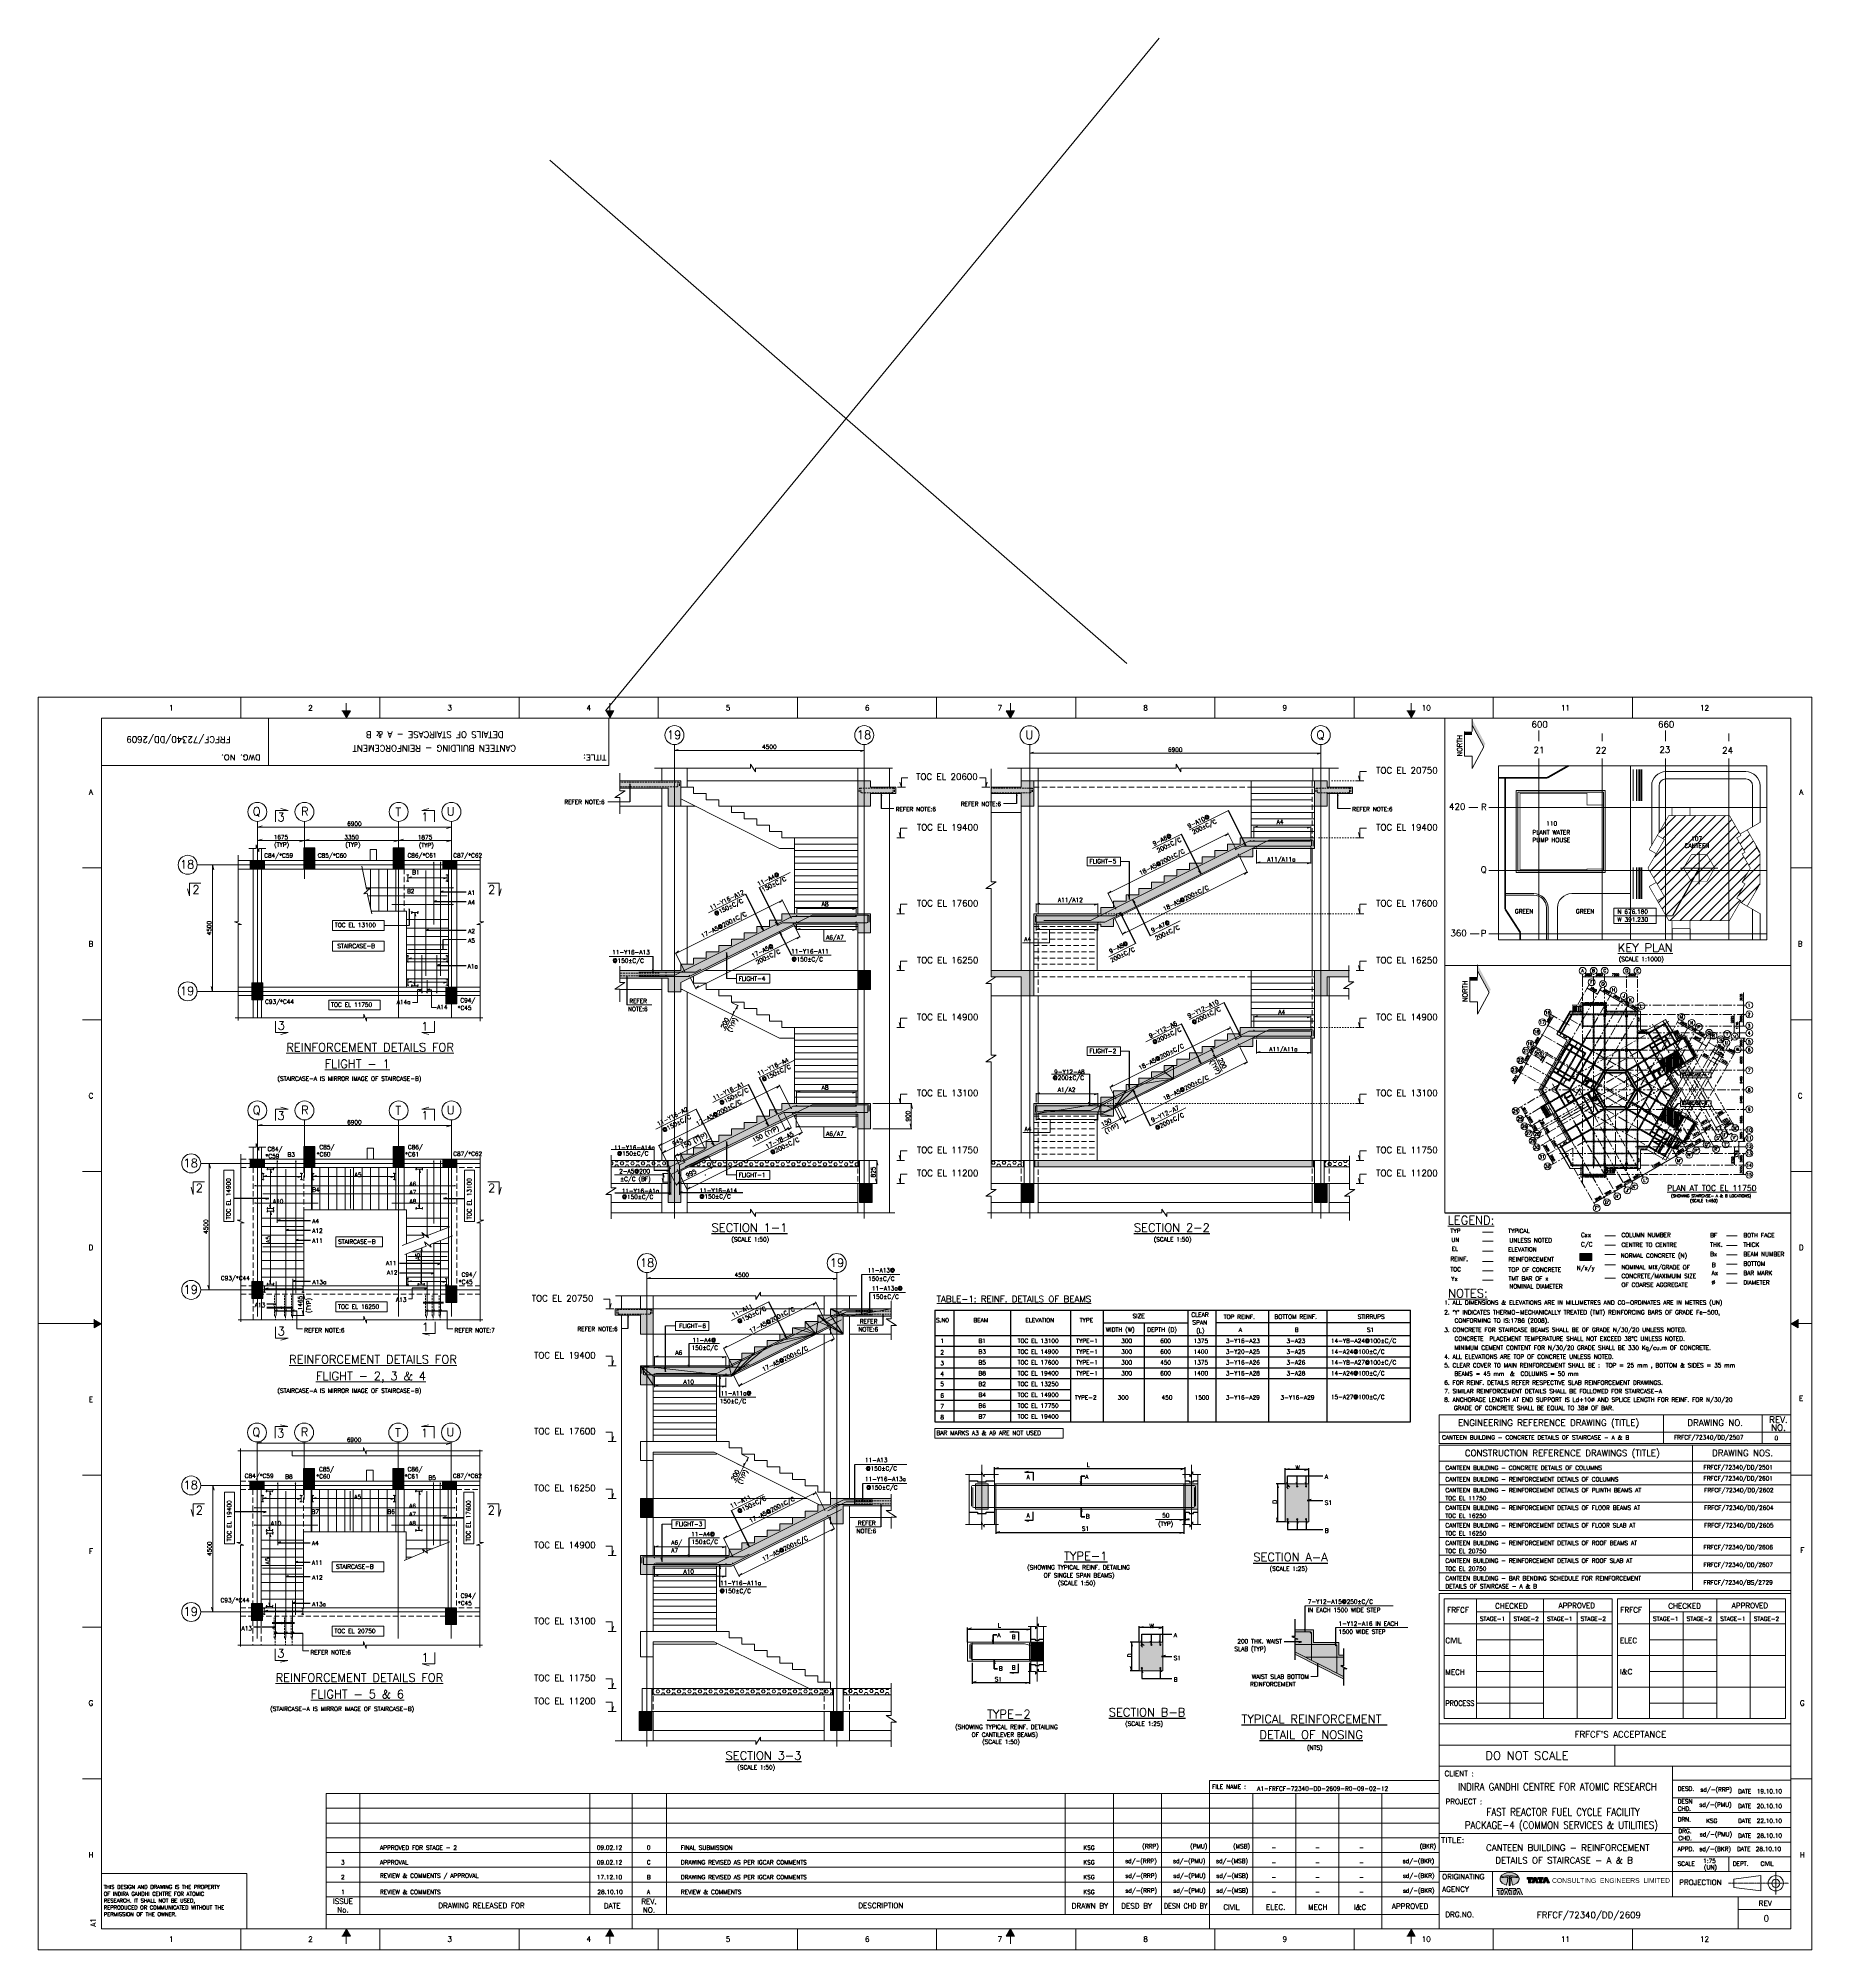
# Model space of a CAD drawing. Header units: millimetres. Extents: x 340192 to 549303, y -616317 to -538642.
# Drawn here: x 486228 to 549303, y -616317 to -548332 of the extents above; entities that cross this region are included whole.
import ezdxf
from ezdxf.enums import TextEntityAlignment as Align
from ezdxf.lldxf.tags import DXFTag

# ---------------------------------------------------------------- set-up
doc = ezdxf.new("R2010")
doc.units = ezdxf.units.MM
doc.header["$LTSCALE"] = 250
doc.header["$MEASUREMENT"] = 0
for name, pattern in [('( Center )', [2, 1.25, -0.25, 0.25, -0.25]), ('( Dot )', [0.25, 0, -0.25]), ('( Hidden )', [0.375, 0.25, -0.125]), ('__CENTER__0', [2000, 1250, -250, 250, -250]), ('__HIDDEN__0', [375, 250, -125]), ('__HIDDEN__2', [375, 250, -125]), ('__HIDDEN__3', [375, 250, -125]), ('ACAD_ISO10W100', [18.5, 12, -3, 0.5, -3]), ('DASHED', [0.75, 0.5, -0.25]), ('DOT2', [125, 0, -125]), ('HIDDEN', [375, 250, -125]), ('HIDDENX2', [0.75, 0.5, -0.25])]:
    doc.linetypes.add(name, pattern=pattern)
doc.layers.get('DEFPOINTS').update_dxf_attribs({"lineweight": 0})
for name, color, linetype, lineweight in [('2MM', 2, 'Continuous', 0), ('AR-DADO', 115, 'Continuous', 0), ('AR-GREENARY', 3, 'Continuous', 0), ('AR-PLTH-PROTCN', 5, 'Continuous', 0), ('AR-PROJ-ABV', 4, 'HIDDENX2', 0), ('AR-STAIR', 70, 'Continuous', 13), ('bor', 6, 'Continuous', 0), ('BUILDING', 6, 'Continuous', 0), ('CIVIL', 3, 'Continuous', 0), ('CIVIL_SHADE', 25, 'Continuous', 0), ('CIVILTEXT', 3, 'Continuous', 0), ('CV-AB-CJ', 2, 'Continuous', 0), ('CV-AB-GRID DIM', 2, 'Continuous', 0), ('CV-AB-REINFORCEMENT', 6, 'Continuous', 0), ('CV-AB-TEXT', 3, 'Continuous', 0), ('CV-AB-TITLE', 6, 'Continuous', 0), ('CV-CB-BEAM', 7, 'Continuous', 0), ('CV-CB-CIVIL', 70, 'Continuous', 0), ('CV-CB-COLUMN', 3, 'Continuous', 0), ('CV-CB-DIM', 2, 'Continuous', 0), ('CV-CB-DRAIN', 25, 'Continuous', 0), ('CV-CB-GRID', 8, 'CENTER', 5), ('CV-CB-GRID TXT', 6, 'Continuous', 0), ('CV-CB-HATCH', 2, 'Continuous', 0), ('CV-CB-KEYPLAN', 25, 'Continuous', 0), ('CV-CB-LINE', 2, 'Continuous', 0), ('CV-CB-REINFORCEMENT', 6, 'Continuous', 0), ('CV-CB-SHADE', 25, 'Continuous', 0), ('CV-CB-TEXT', 3, 'Continuous', 0), ('CV-COL', 3, 'Continuous', 0), ('CV-ELE', 4, 'Continuous', 0), ('CV-GRID_LINE', 8, 'CENTER', 0), ('CV-GRID_NO', 6, 'Continuous', 0), ('CV-MISC', 3, 'Continuous', 0), ('CV-SHADE', 25, 'Continuous', 0), ('CV-WALL', 3, 'Continuous', 40), ('CVTEXT', 3, 'Continuous', 0), ('CVTXT', 3, 'Continuous', 0), ('DIM', 2, 'Continuous', 0), ('EMBLEM', 7, 'Continuous', 0), ('HATCH', 2, 'Continuous', 0), ('LOGO', 7, 'Continuous', 0), ('LOGO_1', 7, 'Continuous', 0), ('REINF-HOR', 6, 'Continuous', 0), ('RENF-VER', 6, 'Continuous', 0), ('SECTION', 6, 'Continuous', 0), ('SHADE', 25, 'Continuous', 0), ('TEXT', 3, 'Continuous', 0), ('TOP MAIN', 6, 'Continuous', 0)]:
    doc.layers.add(name, color=color, linetype=linetype, lineweight=lineweight)
doc.styles.add('RD', font='romans.shx')
doc.styles.add('ROAMNS', font='romans.shx', dxfattribs={"width": 0.8})
doc.styles.add('ROMANS', font='romans.shx')
doc.styles.add('ROMANS_0', font='romans.shx')
doc.styles.add('S2', font='romans.shx', dxfattribs={"height": 1900})
doc.styles.add('SIMPLEX', font='romans.shx')
doc.styles.get("Standard").update_dxf_attribs({"font": 'romans.shx'})
doc.styles.add('Style-romans', font='romans.shx')
doc.styles.add('TCE_NAME', font='arial.ttf')
doc.styles.add('V1', font='romans.shx', dxfattribs={"height": 200})
tags = doc.linetypes.add('CENTER', pattern=[2, 1.25, -0.25, 0.25, -0.25]).pattern_tags.tags
tags[10:11] = [DXFTag(74, 4), DXFTag(75, 0), DXFTag(340, '0'), DXFTag(46, 1.0), DXFTag(50, 0.0), DXFTag(44, 0.0), DXFTag(45, 0.0)]
tags[8:9] = [DXFTag(74, 4), DXFTag(75, 0), DXFTag(340, '0'), DXFTag(46, 1.0), DXFTag(50, 0.0), DXFTag(44, 0.0), DXFTag(45, 0.0)]
tags[6:7] = [DXFTag(74, 4), DXFTag(75, 0), DXFTag(340, '0'), DXFTag(46, 1.0), DXFTag(50, 0.0), DXFTag(44, 0.0), DXFTag(45, 0.0)]
tags[4:5] = [DXFTag(74, 4), DXFTag(75, 0), DXFTag(340, '0'), DXFTag(46, 1.0), DXFTag(50, 0.0), DXFTag(44, 0.0), DXFTag(45, 0.0)]
doc.dimstyles.new('.15', dxfattribs={"dimtxt": 75, "dimasz": 0.00015, "dimexe": 18.75, "dimexo": 18.75, "dimgap": 37.5, "dimtad": 1, "dimdec": 0, "dimlfac": 9.227778, "dimzin": 0, "dimdsep": 46, "dimtxsty": 'ROMANS_0', "dimblk": 'TICK', "dimcen": 60, "dimclrd": 2, "dimclre": 2, "dimclrt": 3, "dimadec": 0, "dimazin": 0, "dimtfac": 1, "dimtdec": 0, "dimtofl": 0, "dimtmove": 0, "dimatfit": 3, "dimldrblk": 'TICK', "dimfxl": 1, "dimtolj": 1, "dimtzin": 0, "dimlwd": -1, "dimlwe": -1, "dimarcsym": 0})
doc.dimstyles.new('1.5', dxfattribs={"dimtxt": 150, "dimasz": 0.00045, "dimexe": 30, "dimexo": 7.5, "dimgap": 52.5, "dimtad": 1, "dimdec": 0, "dimlfac": 0.666667, "dimzin": 0, "dimdsep": 46, "dimtxsty": 'ROMANS', "dimblk": 'TICK', "dimcen": 0.09, "dimclrd": 2, "dimclre": 2, "dimclrt": 3, "dimadec": 0, "dimazin": 0, "dimtfac": 1, "dimtdec": 0, "dimtofl": 0, "dimtmove": 0, "dimatfit": 3, "dimfxl": 1, "dimtolj": 1, "dimtzin": 0, "dimlwd": -1, "dimlwe": -1, "dimarcsym": 1})
doc.dimstyles.new('CIVIL', dxfattribs={"dimtxt": 1, "dimasz": 0.0005, "dimexe": 50, "dimexo": 0, "dimgap": 50, "dimtad": 1, "dimdec": 0, "dimlfac": 0.001, "dimzin": 0, "dimdsep": 46, "dimtxsty": 'ROMANS', "dimblk": 'TICK', "dimcen": 0.09, "dimclrd": 2, "dimclre": 2, "dimclrt": 3, "dimadec": 0, "dimazin": 0, "dimtfac": 1, "dimtdec": 0, "dimtofl": 0, "dimtmove": 0, "dimatfit": 3, "dimldrblk": 'TICK', "dimfxl": 1, "dimfrac": 2, "dimtolj": 1, "dimtzin": 0, "dimarcsym": 0})
doc.dimstyles.new('CV-CB-DIM', dxfattribs={"dimtxt": 150, "dimasz": 0.0006, "dimexe": 22.5, "dimexo": 75, "dimgap": 45, "dimtad": 1, "dimdec": 0, "dimzin": 0, "dimdsep": 46, "dimtxsty": 'ROMANS', "dimblk": 'TICK', "dimcen": 0.09, "dimdle": 50, "dimclrd": 2, "dimclre": 2, "dimclrt": 3, "dimadec": 0, "dimazin": 0, "dimtfac": 1, "dimtdec": 0, "dimtofl": 0, "dimtmove": 0, "dimatfit": 3, "dimfxl": 1, "dimtolj": 1, "dimtzin": 0, "dimlwd": -1, "dimlwe": -1, "dimarcsym": 0})
pattern_1 = [(45, (415243.716, -596679.648), (-17.6776695, 17.6776695), []), (135, (415243.716, -596679.648), (-17.6776695, -17.6776695), [])]
pattern_2 = [(120, (0, 0), (-733000000, -423200000), []), (210, (0, 0), (423200000, -733000000), [])]
pattern_3 = [(240, (0, 0), (733000000, -423200000), []), (330, (0, 0), (423200000, 733000000), [])]

# ---------------------------------------------------------------- blocks, each defined once
blk = doc.blocks.new('TATA A1')
at = {"layer": 'EMBLEM', "ltscale": 145.343323}
h = blk.add_hatch(color=153, dxfattribs=at)
edge = h.paths.add_edge_path()
edge.add_ellipse((52328022, 2516384), major_axis=(-340485, 22), ratio=0.667148483, start_angle=199.28910836, end_angle=340.72198905)
edge.add_arc((52328016, 1240574), 1388531, 91.34673764, 103.38274329, ccw=False)
edge.add_arc((52290309, 2607926), 21405, -3.35340233, 76.29130445, ccw=False)
edge.add_line((52311677, 2606674), (52310087, 2289546))
edge.add_ellipse((52328022, 2516384), major_axis=(-340485, 22), ratio=0.667148483, start_angle=86.98302183, end_angle=93.02191857)
edge.add_line((52345957, 2289545), (52344367, 2606674))
edge.add_arc((52365735, 2607926), 21405, 103.71162272, 183.35340233, ccw=False)
edge.add_arc((52328016, 1240574), 1388531, 76.61725671, 88.65280739, ccw=False)
edge = h.paths.add_edge_path()
edge.add_ellipse((52328022, 2516384), major_axis=(-340485, 22), ratio=0.667148483, start_angle=108.98346316, end_angle=189.4528604)
edge.add_arc((52394310, 1330409), 1252612, 77.57206478, 88.52943667)
edge.add_arc((52421884, 2549485), 33437, 82.14077144, 184.76005422)
edge.add_arc((53728300, 2693389), 1347744, 186.24804394, 196.90089906)
edge = h.paths.add_edge_path()
edge.add_arc((52234161, 2549485), 33437, 355.23994578, 457.85922856)
edge.add_arc((52261735, 1330409), 1252612, 91.47056333, 102.42823292)
edge.add_ellipse((52328022, 2516384), major_axis=(-340485, 22), ratio=0.667148483, start_angle=350.55859517, end_angle=431.02187752)
edge.add_arc((50927744, 2693389), 1347744, 343.09943076, 353.75195606)
h.paths.add_polyline_path([(52510960, 1948997), (52598823, 2175676), (52693585, 2175676), (52781448, 1948997), (52692145, 1948997), (52646204, 2083149), (52600263, 1948997)])
h.paths.add_polyline_path([(52381881, 1948997), (52381881, 2108801), (52316646, 2108801), (52316646, 2175676), (52535432, 2175676), (52535432, 2108801), (52473212, 2108801), (52473212, 1948997)])
h.paths.add_polyline_path([(52068911, 1948997), (52156774, 2175676), (52251536, 2175676), (52339399, 1948997), (52250096, 1948997), (52204155, 2083149), (52158214, 1948997)])
h.paths.add_polyline_path([(51939832, 1948997), (51939832, 2108801), (51874596, 2108801), (51874596, 2175676), (52093383, 2175676), (52093383, 2108801), (52031163, 2108801), (52031163, 1948997)])
at = {"layer": 'EMBLEM', "ltscale": 127.079765, "extrusion": (0, 0, -1)}
h = blk.add_hatch(color=153, dxfattribs=at)
h.paths.add_polyline_path([(-53086193, 2376057), (-53086193, 2515781), (-53140595, 2515781), (-53140595, 2574253), (-52949300, 2574253), (-52949300, 2515781), (-53006338, 2515781), (-53006338, 2376057)])
h.paths.add_polyline_path([(-53355696, 2376057), (-53278875, 2574253), (-53196020, 2574253), (-53119198, 2376057), (-53197279, 2376057), (-53237447, 2493352), (-53277615, 2376057)])
h.paths.add_polyline_path([(-53472695, 2376057), (-53472695, 2515781), (-53527097, 2515781), (-53527097, 2574253), (-53335803, 2574253), (-53335803, 2515781), (-53392840, 2515781), (-53392840, 2376057)])
h.paths.add_polyline_path([(-53742198, 2376057), (-53665377, 2574253), (-53582522, 2574253), (-53505700, 2376057), (-53583781, 2376057), (-53623949, 2493352), (-53664117, 2376057)])
at = {"layer": 'LOGO_1', "ltscale": 0.023622, "extrusion": (0, 0, -1)}
for points in [[(-10950000, 43800000), (-11100000, 44062500), (-10800000, 44062500)], [(-20325000, 43800000), (-20475000, 44062500), (-20175000, 44062500)], [(-34575000, 43800000), (-34725000, 44062500), (-34425000, 44062500)], [(-48825000, 43800000), (-48975000, 44062500), (-48675000, 44062500)], [(-62587500, 22125000), (-62587500, 22425000), (-62325000, 22275000)]]:
    blk.add_hatch(color=25, dxfattribs=at).paths.add_polyline_path(points)
at = {"layer": 'LOGO_1', "ltscale": 0.023622}
for points in [[(1987500, 22125000), (1987500, 22425000), (2250000, 22275000)], [(10800000, 487500), (10950000, 750000), (11100000, 487500)], [(20175000, 487500), (20325000, 750000), (20475000, 487500)], [(34425000, 487500), (34575000, 750000), (34725000, 487500)], [(48675000, 487500), (48825000, 750000), (48975000, 487500)]]:
    blk.add_hatch(color=25, dxfattribs=at).paths.add_polyline_path(points)
at = {"layer": 'CIVIL', "color": 4, "ltscale": 1.5}
for p, q in [((36527917, 1257202), (36527917, 5557087)), ((38239077, 1257202), (38239077, 5557087)), ((39950237, 1257202), (39950237, 5557087)), ((41661397, 750000), (41661397, 5557087))]:
    blk.add_line(p, q, dxfattribs=at)
at = {"layer": 'DIM', "color": 6, "linetype": 'ByBlock'}
blk.add_line((60123207, 2779500, 0), (60123207, 3304500), dxfattribs=at)
at = {"layer": 'EMBLEM', "color": 153, "ltscale": 145.343323}
for p, q in [((51874596, 2175676, 85212), (52093383, 2175676, 85212)), ((51939832, 2108801, 85212), (51874596, 2108801, 85212)), ((51939832, 1948997, 85212), (51939832, 2108801, 85212)), ((52093383, 2108801, 85212), (52031163, 2108801, 85212)), ((52031163, 2108801, 85212), (52031163, 1948997, 85212)), ((52156774, 2175676, 85212), (52068911, 1948997, 85212)), ((52093383, 2175676, 85212), (52093383, 2108801, 85212)), ((52156774, 2175676, 85212), (52251536, 2175676, 85212)), ((52251536, 2175676, 85212), (52156774, 2175676, 85212)), ((52204155, 2083149, 85212), (52158214, 1948997, 85212)), ((52203885, 2175676, 85212), (52204155, 2175676, 85212)), ((52204155, 2083149, 85212), (52250096, 1948997, 85212)), ((52339399, 1948997, 85212), (52251536, 2175676, 85212)), ((52310087, 2289546, 85212), (52311685, 2608208, 85212)), ((52316646, 2108801, 85212), (52316646, 2175676, 85212)), ((52316646, 2175676, 85212), (52535432, 2175676, 85212)), ((52381881, 2108801, 85212), (52316646, 2108801, 85212)), ((52345957, 2289545, 85212), (52344359, 2608208, 85212)), ((52381881, 1948997, 85212), (52381881, 2108801, 85212)), ((52535432, 2108801, 85212), (52473212, 2108801, 85212)), ((52473212, 2108801, 85212), (52473212, 1948997, 85212)), ((52598823, 2175676, 85212), (52510960, 1948997, 85212)), ((52535432, 2175676, 85212), (52535432, 2108801, 85212)), ((52598823, 2175676, 85212), (52693585, 2175676, 85212)), ((52693585, 2175676, 85212), (52598823, 2175676, 85212)), ((52646204, 2083149, 85212), (52600263, 1948997, 85212)), ((52645934, 2175676, 85212), (52646204, 2175676, 85212)), ((52646204, 2083149, 85212), (52692145, 1948997, 85212)), ((52781448, 1948997, 85212), (52693585, 2175676, 85212))]:
    blk.add_line(p, q, dxfattribs=at)
at = {"layer": 'EMBLEM', "color": 155, "ltscale": 127.079765}
for p, q in [((53119198, 2376057, 85212), (53197279, 2376057, 85212)), ((53196020, 2574253, 85212), (53278875, 2574253, 85212)), ((53237447, 2493352, 85212), (53197279, 2376057, 85212)), ((53237211, 2574253, 85212), (53237447, 2574253, 85212)), ((53237447, 2493352, 85212), (53277615, 2376057, 85212)), ((53505700, 2376057, 85212), (53583781, 2376057, 85212)), ((53582522, 2574253, 85212), (53665377, 2574253, 85212)), ((53623949, 2493352, 85212), (53583781, 2376057, 85212)), ((53623714, 2574253, 85212), (53623949, 2574253, 85212)), ((53623949, 2493352, 85212), (53664117, 2376057, 85212))]:
    blk.add_line(p, q, dxfattribs=at)
at = {"layer": 'EMBLEM', "color": 155, "ltscale": 127.079765, "elevation": 85212, "flags": 128}
for points in [[(53006338, 2515781), (52949300, 2515781), (52949300, 2574253), (53140595, 2574253), (53140595, 2515781), (53086193, 2515781)], [(53086193, 2515781), (53086193, 2376057), (53006338, 2376057), (53006338, 2515781)], [(53355696, 2376057), (53278875, 2574253), (53196020, 2574253), (53119198, 2376057)], [(53355696, 2376057), (53277615, 2376057)], [(53392840, 2515781), (53335803, 2515781), (53335803, 2574253), (53527097, 2574253), (53527097, 2515781), (53472695, 2515781)], [(53472695, 2515781), (53472695, 2376057), (53392840, 2376057), (53392840, 2515781)], [(53742198, 2376057), (53665377, 2574253), (53582522, 2574253), (53505700, 2376057)], [(53742198, 2376057), (53664117, 2376057)]]:
    blk.add_lwpolyline(points, dxfattribs=at)
at = {"layer": 'EMBLEM', "color": 153, "ltscale": 145.343323}
for centre, radius, start, end in [((52261735, 1330409, 85212), 1252612, 91.47056332, 102.42823292), ((52328016, 1240574, 85212), 1388531, 91.34673763, 103.38274328), ((50927744, 2693389, 85212), 1347744, 343.08974942, 353.75195606), ((52234161, 2549485, 85212), 33437, 355.23994578, 97.85922857), ((52290309, 2607926, 85212), 21405, 356.64659766, 76.29130445), ((52365735, 2607926, 85212), 21405, 103.70869555, 183.35340234), ((52328016, 1240574, 85212), 1388531, 76.61725672, 88.65280739), ((52421884, 2549485, 85212), 33437, 82.14077143, 184.76005422), ((53728300, 2693389, 85212), 1347744, 186.24804394, 196.91025058), ((52394310, 1330409, 85212), 1252612, 77.57176708, 88.52943668)]:
    blk.add_arc(centre, radius, start, end, dxfattribs=at)
for start_param, end_param in [(3.478251104, 5.946720543), (6.118401707, 7.522750911), (1.518140124, 1.623538756), (1.902120262, 3.306576191)]:
    blk.add_ellipse((52328022, 2516384, 85212), major_axis=(-340485, 22), ratio=0.667148483, start_param=start_param, end_param=end_param, dxfattribs=at)
at = {"layer": 'LOGO_1', "color": 2, "linetype": 'Continuous', "ltscale": 0.023622}
for p, q in [((63075000, 44550000), (0, 44550000)), ((0, 44550000), (0, 0)), ((7200000, 44550000), (7200000, 43800000)), ((12150000, 44550000), (12150000, 43800000)), ((17100000, 44550000), (17100000, 43800000)), ((22050000, 44550000), (22050000, 43800000)), ((27000000, 44550000), (27000000, 43800000)), ((31950000, 44550000), (31950000, 43800000)), ((36900000, 44550000), (36900000, 43800000)), ((41850000, 44550000), (41850000, 43800000)), ((46800000, 44550000), (46800000, 43800000)), ((51750000, 44550000), (51750000, 43800000)), ((56700000, 44550000), (56700000, 43800000)), ((63075000, 0), (63075000, 44550000)), ((2250000, 38475000), (1575000, 38475000)), ((2250000, 38475000), (1575000, 38475000)), ((62325000, 38475000), (63075000, 38475000)), ((2250000, 33075000), (1575000, 33075000)), ((2250000, 33075000), (1575000, 33075000)), ((62325000, 33075000), (63075000, 33075000)), ((2250000, 27675000), (1575000, 27675000)), ((2250000, 27675000), (1575000, 27675000)), ((62325000, 27675000), (63075000, 27675000)), ((2250000, 16875000), (1575000, 16875000)), ((62325000, 16875000), (63075000, 16875000)), ((2250000, 11475000), (1575000, 11475000)), ((2250000, 11475000), (1575000, 11475000)), ((2250000, 6075000), (1575000, 6075000)), ((2250000, 6075000), (1575000, 6075000)), ((62325000, 6075000), (63075000, 6075000)), ((7200000, 0), (7200000, 750000)), ((12150000, 0), (12150000, 750000)), ((17100000, 0), (17100000, 750000)), ((22050000, 0), (22050000, 750000)), ((27000000, 0), (27000000, 750000)), ((31950000, 0), (31950000, 750000)), ((36900000, 0), (36900000, 750000)), ((41850000, 0), (41850000, 750000)), ((46800000, 0), (46800000, 750000)), ((51750000, 0), (51750000, 750000)), ((56700000, 0), (56700000, 750000)), ((63075000, 0), (0, 0))]:
    blk.add_line(p, q, dxfattribs=at)
at = {"layer": 'LOGO_1', "color": 25, "ltscale": 0.023622}
for p, q in [((10950000, 44062500), (10950000, 44340953)), ((20325000, 44062500), (20325000, 44340953)), ((34575000, 44062500), (34575000, 44340953)), ((48825000, 44062500), (48825000, 44340953)), ((11100000, 44062500), (10800000, 44062500)), ((11100000, 44062500), (10950000, 43800000)), ((20475000, 44062500), (20175000, 44062500)), ((20475000, 44062500), (20325000, 43800000)), ((34725000, 44062500), (34425000, 44062500)), ((34575000, 43800000), (34425000, 44062500)), ((34725000, 44062500), (34575000, 43800000)), ((48975000, 44062500), (48675000, 44062500)), ((48975000, 44062500), (48825000, 43800000)), ((2250000, 22275000), (0, 22275000)), ((1987500, 22275000), (0, 22275000)), ((2250000, 22275000), (1575000, 22275000)), ((1987500, 22125000), (1987500, 22425000)), ((1987500, 22125000), (2250000, 22275000)), ((62325000, 22275000), (63075000, 22275000)), ((62587500, 22125000), (62325000, 22275000)), ((62587500, 22125000), (62587500, 22425000)), ((62587500, 22275000), (63075000, 22275000)), ((11100000, 487500), (10950000, 750000)), ((20475000, 487500), (20325000, 750000)), ((34575000, 750000), (34425000, 487500)), ((34725000, 487500), (34575000, 750000)), ((48975000, 487500), (48825000, 750000)), ((11100000, 487500), (10800000, 487500)), ((10950000, 487500), (10950000, 209047)), ((20475000, 487500), (20175000, 487500)), ((20325000, 487500), (20325000, 209047)), ((34725000, 487500), (34425000, 487500)), ((34575000, 487500), (34575000, 209047)), ((48975000, 487500), (48675000, 487500)), ((48825000, 487500), (48825000, 209047))]:
    blk.add_line(p, q, dxfattribs=at)
at = {"layer": 'LOGO_1', "color": 6, "linetype": 'Continuous', "ltscale": 0.023622}
for p, q in [((62325000, 43800000), (2250000, 43800000)), ((2250000, 43800000), (2250000, 750000)), ((8184586, 43800000), (8184586, 42119100)), ((20289104, 43800000), (20289104, 42119100)), ((62325000, 750000), (62325000, 43800000)), ((2250000, 42119100), (20289104, 42119100)), ((49819286, 757087), (49819286, 8032087)), ((49819286, 6532087), (62323286, 6532087)), ((49819286, 6532087), (62323286, 6532087)), ((58123286, 1882087), (58123286, 6532087)), ((10234485, 5557087), (21118039, 5557087)), ((10234485, 5557087), (10234485, 750000)), ((21118039, 5557087), (49819286, 5557087)), ((41661397, 6017255), (49819286, 6017255)), ((41661397, 6017255), (41661397, 5557087)), ((58125000, 6032217), (62325000, 6032217)), ((58125000, 5404500), (62325000, 5404500)), ((58125000, 4879500), (62325000, 4879500)), ((49819286, 4132087), (58123286, 4132087)), ((49819286, 4132087), (58123286, 4132087)), ((58125000, 4354500), (62325000, 4354500)), ((58125000, 3829500), (62325000, 3829500)), ((49821000, 2779500), (62325000, 2779500)), ((51723228, 1882087), (51723228, 2779500)), ((58125000, 3304500), (62325000, 3304500)), ((2250000, 2718005), (7418784, 2718005)), ((7418784, 750000), (7418784, 2718005)), ((10234485, 1882087), (49819286, 1882087)), ((49819286, 1882087), (62323286, 1882087)), ((60451843, 757087), (60451843, 1882087)), ((60451843, 1436550), (62323286, 1436550)), ((2250000, 750000), (62325000, 750000)), ((10234485, 1257202), (49819286, 1257202))]:
    blk.add_line(p, q, dxfattribs=at)
at = {"layer": 'LOGO_1', "color": 6, "ltscale": 0.023622}
for p, q in [((49819286, 12671419), (56165159, 12671419)), ((49819286, 12671419), (49819286, 8038310)), ((50007033, 12483671), (55977412, 12483671)), ((50007033, 12483671), (50007033, 8226058)), ((55977412, 12483671), (55977412, 8226058)), ((56165159, 12671419), (62323286, 12671419)), ((56165159, 12483671), (56165159, 8226058)), ((56165159, 12483671), (62135538, 12483671)), ((62135538, 12483671), (62135538, 8226058)), ((50007033, 11590147, 0), (55977412, 11590147, 0)), ((51146673, 12023636, 0), (55977412, 12023636, 0)), ((56165159, 11590147, 0), (62135538, 11590147, 0)), ((57304799, 12023636, 0), (62135538, 12023636, 0)), ((51146673, 11026903, 0), (53535977, 11026903, 0)), ((57304799, 11026903), (59694103, 11026903)), ((50007033, 10463660, 0), (55977412, 10463660, 0)), ((56165159, 10463660, 0), (62135538, 10463660, 0)), ((51146673, 9900417, 0), (53535977, 9900417, 0)), ((57304799, 9900417, 0), (59694103, 9900417, 0)), ((50007033, 9337174, 0), (55977412, 9337174, 0)), ((56165159, 9337174, 0), (62135538, 9337174, 0)), ((50007033, 8226058, 0), (55977412, 8226058, 0)), ((50007033, 8226058, 0), (55977412, 8226058, 0)), ((51146673, 8773930, 0), (53535977, 8773930, 0)), ((56165159, 8226058), (62135538, 8226058)), ((56165159, 8226058), (62135538, 8226058)), ((57304799, 8773930, 0), (59694103, 8773930, 0)), ((49819286, 8038310), (62323286, 8038310)), ((49819286, 8038310), (56165159, 8038310)), ((49819286, 8038310), (56165159, 8038310)), ((56165159, 8038310), (62323286, 8038310)), ((56165159, 8038310), (62323286, 8038310)), ((49819286, 7282087), (62323286, 7282087)), ((56071286, 7282087), (56071286, 6532087)), ((49819286, 6532087), (62323286, 6532087))]:
    blk.add_line(p, q, dxfattribs=at)
at = {"layer": 'LOGO_1', "color": 3, "ltscale": 0.023622}
for p, q in [((51146673, 12483671, 0), (51146673, 8226058, 0)), ((53535977, 12483671, 0), (53535977, 8226058, 0)), ((57304799, 12483671, 0), (57304799, 8226058, 0)), ((59694103, 12483671), (59694103, 8226058)), ((52341325, 12023636, 0), (52341325, 8226058, 0)), ((54730629, 12023636, 0), (54730629, 8226058, 0)), ((58499451, 12023636), (58499451, 8226058)), ((60888755, 12023636), (60888755, 8226058))]:
    blk.add_line(p, q, dxfattribs=at)
at = {"layer": 'LOGO_1', "color": 4, "ltscale": 0.023622}
for p, q in [((11434485, 1257202), (11434485, 5557087)), ((19618977, 1257202), (19618977, 5557087)), ((21118039, 757087), (21118039, 5557087)), ((22344530, 1257202), (22344530, 5557087)), ((43192102, 1257202), (43192102, 5557087)), ((44722806, 1257202), (44722806, 5557087)), ((46253510, 1257202), (46253510, 5557087)), ((47784215, 757087), (47784215, 5557087))]:
    blk.add_line(p, q, dxfattribs=at)
at = {"layer": 'LOGO_1', "color": 2, "ltscale": 0.023622}
for p, q in [((10234485, 5032087), (49819286, 5032087)), ((10234485, 4507087), (49819286, 4507087)), ((10234485, 3982087), (49819286, 3982087)), ((10234485, 3457087), (49819286, 3457087)), ((10234485, 2932087), (49819286, 2932087)), ((10234485, 2407087), (49819286, 2407087))]:
    blk.add_line(p, q, dxfattribs=at)
at = {"layer": 'LOGO_1', "color": 3, "linetype": 'CENTER', "ltscale": 0.23622}
blk.add_line((61795111, 2762733), (61795111, 1965753), dxfattribs=at)
at = {"layer": 'LOGO_1', "color": 3, "linetype": 'ACAD_ISO10W100', "ltscale": 0.11811}
blk.add_line((62257051, 2364243), (60115115, 2364243), dxfattribs=at)
at = {"layer": 'LOGO_1', "color": 3, "linetype": 'Continuous', "ltscale": 0.023622}
for p, q in [((61258102, 2635679), (60307660, 2508624)), ((60307660, 2508624), (60307660, 2219863)), ((60307660, 2219863), (61258102, 2092808)), ((61258102, 2635679), (61258102, 2092808))]:
    blk.add_line(p, q, dxfattribs=at)
for radius in [271435, 144380]:
    blk.add_circle((61795111, 2364243), radius, dxfattribs=at)
at = {"layer": 'CIVIL', "color": 4, "linetype": 'Continuous', "style": 'SIMPLEX'}
for s, p in [('DRAWN BY', (37402729, 1466449)), ('DESD BY', (39063801, 1466449))]:
    blk.add_text(s, height=187500, dxfattribs=at).set_placement(p, align=Align.CENTER)
at = {"layer": 'CIVIL', "color": 4, "linetype": 'Continuous', "style": 'SIMPLEX', "width": 0.8}
blk.add_text('DESN CHD BY', height=187500, dxfattribs=at).set_placement((40808408, 1466449), align=Align.CENTER)
at = {"layer": 'CIVILTEXT', "color": 6, "style": 'ROMANS'}
blk.add_text('DEPT.', height=150000, dxfattribs=at).set_placement((60266212, 2986486))
at = {"layer": 'EMBLEM', "color": 153, "style": 'TCE_NAME'}
blk.add_text('  CONSULTING  ENGINEERS  LIMITED', height=171450, dxfattribs=at).set_placement((53705862, 2376057))
at = {"layer": 'LOGO_1', "color": 4, "style": 'ROMANS'}
for s, height, p in [('1', 187500, (4652250, 44077496)), ('2', 187500, (9602250, 44077496)), ('3', 187500, (14552250, 44077496)), ('4', 187500, (19502250, 44077496)), ('5', 187500, (24452250, 44077496)), ('6', 187500, (29402250, 44077496)), ('7', 187500, (34117705, 44077496)), ('8', 187500, (39302250, 44077496)), ('9', 187500, (44252250, 44077496)), ('10', 187500, (49202250, 44077496)), ('11', 187500, (54152250, 44077496)), ('12', 187500, (59102250, 44077496)), ('FILE NAME :', 150000, (41746477, 5725375)), ('THIS DESIGN AND DRAWING IS THE PROPERTY', 135000, (2329186, 2166248)), ('OF INDIRA GANDHI CENTRE FOR ATOMIC', 135000, (2329186, 1923391)), ('RESEARCH. IT SHALL NOT BE USED,', 135000, (2329186, 1680534)), ('REPRODUCED OR COMMUNICATED WITHOUT THE', 135000, (2329186, 1437677)), ('PERMISSION OF THE OWNER.', 135000, (2329186, 1194820)), ('1', 187500, (4652250, 285004)), ('2', 187500, (9602250, 285004)), ('3', 187500, (14552250, 285004)), ('4', 187500, (19502250, 285004)), ('5', 187500, (24452250, 285004)), ('6', 187500, (29402250, 285004)), ('7', 187500, (34120462, 285004)), ('8', 187500, (39302250, 285004)), ('9', 187500, (44252250, 285004)), ('10', 187500, (49202250, 285004)), ('11', 187500, (54152250, 285004)), ('12', 187500, (59102250, 285004))]:
    blk.add_text(s, height=height, dxfattribs=at).set_placement(p)
at = {"layer": 'LOGO_1', "color": 3, "linetype": 'Continuous', "style": 'SIMPLEX', "width": 1.2}
for s, p in [('DWG. NO.', (7206557, 42502184)), ('TITLE:', (19791968, 42502184))]:
    blk.add_text(s, height=187500, rotation=180, dxfattribs=at).set_placement(p, align=Align.CENTER)
at = {"layer": 'LOGO_1', "color": 4, "linetype": 'Continuous', "style": 'ROMANS'}
for s, p in [('A', (1875000, 41175000)), ('A', (1875000, 41175000)), ('A', (62700000, 41175000)), ('B', (1875000, 35775000)), ('B', (1875000, 35775000)), ('B', (62662500, 35775000)), ('C', (1875000, 30375000)), ('C', (1875000, 30375000)), ('C', (62662500, 30375000)), ('D', (1875000, 24975000)), ('D', (1875000, 24975000)), ('D', (62700000, 24975000)), ('E', (1875000, 19575000)), ('E', (62700000, 19612500)), ('F', (62737500, 14212500)), ('F', (1875000, 14175000)), ('G', (1875000, 8775000)), ('G', (1875000, 8775000)), ('G', (62737500, 8775000)), ('H', (1875000, 3375000)), ('H', (1875000, 3375000)), ('H', (62737500, 3375000))]:
    blk.add_text(s, height=187500, dxfattribs=at).set_placement(p, align=Align.MIDDLE_CENTER)
at = {"layer": 'LOGO_1', "color": 6, "style": 'ROMANS'}
for s, p in [('CIVIL', (50045751, 11002852)), ('ELEC', (56252229, 11002852)), ('MECH', (50045751, 9876366)), ('I&C', (56252229, 9891737))]:
    blk.add_text(s, height=187500, dxfattribs=at).set_placement(p, align=Align.MIDDLE_LEFT)
at = {"layer": 'LOGO_1', "color": 6, "style": 'ROMANS', "width": 0.8}
blk.add_text('PROCESS', height=187500, dxfattribs=at).set_placement((50045751, 8768344), align=Align.MIDDLE_LEFT)
at = {"layer": 'LOGO_1', "color": 6}
for s, height, style, p in [("FRFCF'S ACCEPTANCE", 225000, 'SIMPLEX', (56269286, 7660199)), ('DO NOT SCALE', 300000, 'ROMANS', (52945286, 6907087))]:
    blk.add_text(s, height=height, dxfattribs=dict(at, style=style)).set_placement(p, align=Align.MIDDLE_CENTER)
at = {"layer": 'LOGO_1', "color": 3, "linetype": 'Continuous', "style": 'ROMANS'}
for s, p in [('CLIENT :', (50532803, 6172156)), ('PROJECT :', (50699619, 5177203))]:
    blk.add_text(s, height=187949.1, dxfattribs=at).set_placement(p, align=Align.CENTER)
at = {"layer": 'LOGO_1', "color": 6, "linetype": 'Continuous'}
for s, height, style, width, p in [('INDIRA GANDHI CENTRE FOR ATOMIC RESEARCH', 262500, 'ROMANS', 0.85, (54029820, 5666567)), ('FAST REACTOR FUEL CYCLE FACILITY', 262500, 'ROMANS', 0.85, (54234788, 4767914)), ('PACKAGE-4 (COMMON SERVICES & UTILITIES)', 262500, 'ROMANS', 0.85, (54172326, 4303109)), ('TITLE:', 187500, 'SIMPLEX', 1.2, (50304220, 3807687))]:
    blk.add_text(s, height=height, dxfattribs=dict(at, style=style, width=width)).set_placement(p, align=Align.CENTER)
at = {"layer": 'LOGO_1', "color": 6, "style": 'SIMPLEX'}
for s, height, p in [('DESD.', 150000, (58307113, 5655325)), ('CHD.', 150000, (58305399, 4946701)), ('DESN', 150000, (58305399, 5200815)), ('DRN.', 150000, (58305399, 4560525)), ('DRG.', 150000, (58331437, 4150311)), ('APPD.', 150000, (58305399, 3510525)), ('CHD.', 150000, (58331437, 3896197)), ('SCALE', 150000, (58305399, 2986072)), ('AGENCY', 187500, (49928969, 2060873)), ('ORIGINATING', 187500, (49928969, 2505164)), ('PROJECTION', 187500, (58357532, 2305688)), ('REV', 187500, (61189394, 1557621))]:
    blk.add_text(s, height=height, dxfattribs=at).set_placement(p)
at = {"layer": 'LOGO_1', "color": 4, "linetype": 'Continuous', "style": 'SIMPLEX'}
for s, p in [('ISSUE', (10836213, 1631284)), ('No.', (10836492, 1327712)), ('DRAWING RELEASED FOR', (15764548, 1476659)), ('DATE', (20412518, 1471428)), ('REV.', (21721442, 1624792)), ('NO.', (21719488, 1321221)), ('DESCRIPTION', (29965629, 1478581)), ('CIVIL', (42436568, 1424647)), ('ELEC.', (44009456, 1424647)), ('MECH', (45507819, 1424647)), ('I&C', (47007776, 1424647)), ('APPROVED', (48789095, 1457932))]:
    blk.add_text(s, height=187500, dxfattribs=at).set_placement(p, align=Align.CENTER)
at = {"layer": 'LOGO_1', "color": 4, "style": 'ROMANS'}
blk.add_text('A1', height=187500, rotation=90, dxfattribs=at).set_placement((2047011, 816439))
at = {"layer": 'LOGO_1', "color": 3, "linetype": 'Continuous', "style": 'ROMANS'}
blk.add_text('DRG.NO.', height=187949.1, dxfattribs=at).set_placement((50042293, 1159398))
at = {"layer": 'LOGO_1', "color": 3, "attachment_point": 5, "line_spacing_factor": 0.6, "style": 'RD'}
for s, insert, char_height in [('CHECKED', (52393488, 12228022), 187500), ('APPROVED', (54717840, 12241290), 187500), ('CHECKED', (58551614, 12228022), 187500), ('APPROVED', (60875966, 12241290), 187500), ('FRFCF', (50496410, 12085488), 187500), ('STAGE-1', (51723287, 11771584), 150000), ('STAGE-2', (52917939, 11771584), 150000), ('STAGE-1', (54112591, 11771584), 150000), ('STAGE-2', (55307243, 11771584), 150000), ('FRFCF', (56654537, 12085446), 187747.7), ('STAGE-1', (57881413, 11771584), 150000), ('STAGE-2', (59076065, 11771584), 150000), ('STAGE-1', (60270717, 11771584), 150000), ('STAGE-2', (61465369, 11771584), 150000)]:
    blk.add_mtext(s, dxfattribs=dict(at, insert=insert, char_height=char_height))
blk = doc.blocks.new('125')
at = {"layer": 'REINF-HOR', "ltscale": 1.6875}
blk.add_line((0, -332191), (0, 105241), dxfattribs=at)
at = {"layer": 'REINF-HOR', "ltscale": 1.6875, "flags": 128}
for points in [[(-72253, 118220, 0.9267171847), (-5491, 96184, -0.9235405832), (61271, 74457)], [(-74320, -321479, 0.9267171847), (-7558, -343514, -0.9235405832), (59204, -365241)]]:
    blk.add_lwpolyline(points, format="xyb", dxfattribs=at)
blk = doc.blocks.new('secv1_6')
at = {"layer": 'bor', "lineweight": -2}
for p, q in [((0, 6000), (-670, 3500)), ((0, 6000), (0, 0)), ((0, 0), (6000, 0))]:
    blk.add_line(p, q, dxfattribs=at)
blk = doc.blocks.new('TICK')
at = {"color": 3}
blk.add_line((-289777.747, -77645.713), (0, 0), dxfattribs=at)
blk = doc.blocks.new('*D9')
at = {"layer": 'CV-CB-DIM', "color": 2, "transparency": 16777216}
for p, q in [((492644, -577730), (492405, -577730)), ((492428, -577730), (492428, -582230)), ((492644, -582230), (492405, -582230))]:
    blk.add_line(p, q, dxfattribs=at)
at = {"layer": 'DEFPOINTS', "color": 0, "transparency": 16777216}
for p in [(492719, -577730), (492428, -582230), (492719, -582230)]:
    blk.add_point(p, dxfattribs=at)
at = {"layer": 'CV-CB-DIM', "color": 2, "transparency": 16777216, "xscale": 0.0006, "yscale": 0.0006, "zscale": 0.0006}
for p, rotation in [((492428, -577730), 90), ((492428, -582230), 270)]:
    blk.add_blockref('TICK', p, dxfattribs=dict(at, rotation=rotation))
at = {"layer": 'CV-CB-DIM', "color": 3, "transparency": 16777216, "insert": (492308, -579980), "char_height": 150, "attachment_point": 5, "rotation": 90, "style": 'ROMANS'}
blk.add_mtext('\\A1;4500', dxfattribs=at)
blk = doc.blocks.new('*D10')
at = {"layer": 'CV-CB-DIM', "color": 2, "transparency": 16777216}
for p, q in [((492683, -588349), (492286, -588349)), ((492309, -588349), (492309, -592849)), ((492683, -592849), (492286, -592849))]:
    blk.add_line(p, q, dxfattribs=at)
at = {"layer": 'DEFPOINTS', "color": 0, "transparency": 16777216}
for p in [(492758, -588349), (492309, -592849), (492758, -592849)]:
    blk.add_point(p, dxfattribs=at)
at = {"layer": 'CV-CB-DIM', "color": 2, "transparency": 16777216, "xscale": 0.0006, "yscale": 0.0006, "zscale": 0.0006}
for p, rotation in [((492309, -588349), 90), ((492309, -592849), 270)]:
    blk.add_blockref('TICK', p, dxfattribs=dict(at, rotation=rotation))
at = {"layer": 'CV-CB-DIM', "color": 3, "transparency": 16777216, "insert": (492189, -590599), "char_height": 150, "attachment_point": 5, "rotation": 90, "style": 'ROMANS'}
blk.add_mtext('\\A1;4500', dxfattribs=at)
blk = doc.blocks.new('*D90')
at = {"layer": 'CV-CB-DIM', "color": 2, "transparency": 16777216}
for p, q in [((521490, -574186), (521490, -573733)), ((531840, -573763), (521490, -573763)), ((531840, -574186), (531840, -573733))]:
    blk.add_line(p, q, dxfattribs=at)
at = {"layer": 'DEFPOINTS', "color": 0, "transparency": 16777216}
for p in [(521490, -573763), (521490, -574193, 0), (531840, -574193)]:
    blk.add_point(p, dxfattribs=at)
at = {"layer": 'CV-CB-DIM', "color": 2, "transparency": 16777216, "xscale": 0.0004500000000000001, "yscale": 0.0004500000000000001, "zscale": 0.0004500000000000001, "rotation": 180}
blk.add_blockref('TICK', (521490, -573763), dxfattribs=at)
at = {"layer": 'CV-CB-DIM', "color": 2, "transparency": 16777216, "xscale": 0.0004500000000000001, "yscale": 0.0004500000000000001, "zscale": 0.0004500000000000001}
blk.add_blockref('TICK', (531840, -573763), dxfattribs=at)
at = {"layer": 'CV-CB-DIM', "color": 3, "transparency": 16777216, "insert": (526665, -573636), "char_height": 150, "attachment_point": 5, "style": 'ROMANS'}
blk.add_mtext('\\A1;6900', dxfattribs=at)
blk = doc.blocks.new('*D22')
at = {"layer": 'CV-CB-DIM', "color": 2, "transparency": 16777216}
for p, q in [((494021, -576994), (494021, -576843)), ((494021, -576865), (495696, -576865)), ((495696, -577055), (495696, -576843))]:
    blk.add_line(p, q, dxfattribs=at)
at = {"layer": 'DEFPOINTS', "color": 0, "transparency": 16777216}
for p in [(494021, -577069), (495696, -576865), (495696, -577130, 0)]:
    blk.add_point(p, dxfattribs=at)
at = {"layer": 'CV-CB-DIM', "color": 2, "transparency": 16777216, "xscale": 0.0006, "yscale": 0.0006, "zscale": 0.0006, "rotation": 180}
blk.add_blockref('TICK', (494021, -576865), dxfattribs=at)
at = {"layer": 'CV-CB-DIM', "color": 2, "transparency": 16777216, "xscale": 0.0006, "yscale": 0.0006, "zscale": 0.0006}
blk.add_blockref('TICK', (495696, -576865), dxfattribs=at)
at = {"layer": 'CV-CB-DIM', "color": 3, "transparency": 16777216, "insert": (494859, -576745), "char_height": 150, "attachment_point": 5, "style": 'ROMANS'}
blk.add_mtext('\\A1;1675', dxfattribs=at)
blk = doc.blocks.new('*D23')
at = {"layer": 'CV-CB-DIM', "color": 2, "transparency": 16777216}
for p, q in [((495696, -577055), (495696, -576846)), ((495696, -576868), (499046, -576868)), ((499046, -577055), (499046, -576846))]:
    blk.add_line(p, q, dxfattribs=at)
at = {"layer": 'DEFPOINTS', "color": 0, "transparency": 16777216}
for p in [(495696, -577130), (499046, -576868), (499046, -577130, 0)]:
    blk.add_point(p, dxfattribs=at)
at = {"layer": 'CV-CB-DIM', "color": 2, "transparency": 16777216, "xscale": 0.0006, "yscale": 0.0006, "zscale": 0.0006, "rotation": 180}
blk.add_blockref('TICK', (495696, -576868), dxfattribs=at)
at = {"layer": 'CV-CB-DIM', "color": 2, "transparency": 16777216, "xscale": 0.0006, "yscale": 0.0006, "zscale": 0.0006}
blk.add_blockref('TICK', (499046, -576868), dxfattribs=at)
at = {"layer": 'CV-CB-DIM', "color": 3, "transparency": 16777216, "insert": (497371, -576748), "char_height": 150, "attachment_point": 5, "style": 'ROMANS'}
blk.add_mtext('\\A1;3350', dxfattribs=at)
blk = doc.blocks.new('*D24')
at = {"layer": 'CV-CB-DIM', "color": 2, "transparency": 16777216}
for p, q in [((499046, -577055), (499046, -576847)), ((499046, -576870), (500921, -576870)), ((500921, -577101), (500921, -576847))]:
    blk.add_line(p, q, dxfattribs=at)
at = {"layer": 'DEFPOINTS', "color": 0, "transparency": 16777216}
for p in [(499046, -577130), (500921, -576870), (500921, -577176, 0)]:
    blk.add_point(p, dxfattribs=at)
at = {"layer": 'CV-CB-DIM', "color": 2, "transparency": 16777216, "xscale": 0.0006, "yscale": 0.0006, "zscale": 0.0006, "rotation": 180}
blk.add_blockref('TICK', (499046, -576870), dxfattribs=at)
at = {"layer": 'CV-CB-DIM', "color": 2, "transparency": 16777216, "xscale": 0.0006, "yscale": 0.0006, "zscale": 0.0006}
blk.add_blockref('TICK', (500921, -576870), dxfattribs=at)
at = {"layer": 'CV-CB-DIM', "color": 3, "transparency": 16777216, "insert": (499984, -576750), "char_height": 150, "attachment_point": 5, "style": 'ROMANS'}
blk.add_mtext('\\A1;1875', dxfattribs=at)
blk = doc.blocks.new('*D11')
at = {"layer": 'CV-CB-DIM', "color": 2, "transparency": 16777216}
for p, q in [((492812, -599803), (492416, -599803)), ((492438, -599803), (492438, -604303)), ((492812, -604303), (492416, -604303))]:
    blk.add_line(p, q, dxfattribs=at)
at = {"layer": 'DEFPOINTS', "color": 0, "transparency": 16777216}
for p in [(492887, -599803), (492438, -604303), (492887, -604303)]:
    blk.add_point(p, dxfattribs=at)
at = {"layer": 'CV-CB-DIM', "color": 2, "transparency": 16777216, "xscale": 0.0006, "yscale": 0.0006, "zscale": 0.0006}
for p, rotation in [((492438, -599803), 90), ((492438, -604303), 270)]:
    blk.add_blockref('TICK', p, dxfattribs=dict(at, rotation=rotation))
at = {"layer": 'CV-CB-DIM', "color": 3, "transparency": 16777216, "insert": (492318, -602053), "char_height": 150, "attachment_point": 5, "rotation": 90, "style": 'ROMANS'}
blk.add_mtext('\\A1;4500', dxfattribs=at)
blk = doc.blocks.new('*D91')
at = {"layer": 'CV-CB-DIM', "color": 2, "transparency": 16777216}
for p, q in [((513178, -586589), (513178, -587077)), ((515318, -586592), (515318, -587077)), ((515318, -587047), (513178, -587047))]:
    blk.add_line(p, q, dxfattribs=at)
at = {"layer": 'DEFPOINTS', "color": 0, "transparency": 16777216}
for p in [(513178, -586514, -1342193), (515318, -586517), (513178, -587047)]:
    blk.add_point(p, dxfattribs=at)
at = {"layer": 'CV-CB-DIM', "color": 2, "transparency": 16777216, "xscale": 0.00045, "yscale": 0.00045, "zscale": 0.00045, "rotation": 180}
blk.add_blockref('TICK', (513178, -587047), dxfattribs=at)
at = {"layer": 'CV-CB-DIM', "color": 2, "transparency": 16777216, "xscale": 0.00045, "yscale": 0.00045, "zscale": 0.00045}
blk.add_blockref('TICK', (515318, -587047), dxfattribs=at)
blk = doc.blocks.new('*D92')
at = {"layer": 'CV-CB-DIM', "color": 2, "transparency": 16777216}
for p, q in [((513101, -586648), (513410, -587267)), ((509312, -589283), (513397, -587241)), ((508996, -588651), (509325, -589310))]:
    blk.add_line(p, q, dxfattribs=at)
at = {"layer": 'DEFPOINTS', "color": 0, "transparency": 16777216}
for p in [(513067, -586581), (513397, -587241), (508962, -588584)]:
    blk.add_point(p, dxfattribs=at)
at = {"layer": 'CV-CB-DIM', "color": 2, "transparency": 16777216, "xscale": 0.00045, "yscale": 0.00045, "zscale": 0.00045}
for p, rotation in [((513397, -587241), 26.565051177103), ((509312, -589283), 206.565051177103)]:
    blk.add_blockref('TICK', p, dxfattribs=dict(at, rotation=rotation))
blk = doc.blocks.new('*D12')
at = {"layer": 'CV-CB-DIM', "color": 2, "transparency": 16777216}
for p, q in [((495353, -592999), (495687, -592999)), ((495665, -592999), (495665, -593759)), ((495220, -593759), (495687, -593759))]:
    blk.add_line(p, q, dxfattribs=at)
at = {"layer": 'DEFPOINTS', "color": 0, "transparency": 16777216}
for p in [(495278, -592999), (495145, -593759, -151533), (495665, -593759)]:
    blk.add_point(p, dxfattribs=at)
at = {"layer": 'CV-CB-DIM', "color": 2, "transparency": 16777216, "xscale": 0.0006, "yscale": 0.0006, "zscale": 0.0006}
for p, rotation in [((495665, -592999), 90), ((495665, -593759), 270)]:
    blk.add_blockref('TICK', p, dxfattribs=dict(at, rotation=rotation))
at = {"layer": 'CV-CB-DIM', "color": 3, "transparency": 16777216, "insert": (495545, -593319), "char_height": 150, "attachment_point": 5, "rotation": 90, "style": 'ROMANS'}
blk.add_mtext('\\A1;1465', dxfattribs=at)
blk = doc.blocks.new('*D93')
at = {"layer": 'CV-CB-DIM', "color": 2, "transparency": 16777216}
for p, q in [((513118, -579890), (513325, -580304)), ((509612, -582127), (513312, -580277)), ((509419, -581739), (509626, -582154))]:
    blk.add_line(p, q, dxfattribs=at)
at = {"layer": 'DEFPOINTS', "color": 0, "transparency": 16777216}
for p in [(513085, -579823, 465066), (513312, -580277), (509385, -581672)]:
    blk.add_point(p, dxfattribs=at)
at = {"layer": 'CV-CB-DIM', "color": 2, "transparency": 16777216, "xscale": 0.00045, "yscale": 0.00045, "zscale": 0.00045}
for p, rotation in [((513312, -580277), 26.565051177103), ((509612, -582127), 206.565051177103)]:
    blk.add_blockref('TICK', p, dxfattribs=dict(at, rotation=rotation))
blk = doc.blocks.new('*D94')
at = {"layer": 'CV-CB-DIM', "color": 2, "transparency": 16777216}
for p, q in [((513199, -579839), (513199, -580056)), ((515318, -579842), (515318, -580056)), ((515318, -580026), (513199, -580026))]:
    blk.add_line(p, q, dxfattribs=at)
at = {"layer": 'DEFPOINTS', "color": 0, "transparency": 16777216}
for p in [(513199, -579764, -465066), (515318, -579767), (513199, -580026)]:
    blk.add_point(p, dxfattribs=at)
at = {"layer": 'CV-CB-DIM', "color": 2, "transparency": 16777216, "xscale": 0.00045, "yscale": 0.00045, "zscale": 0.00045, "rotation": 180}
blk.add_blockref('TICK', (513199, -580026), dxfattribs=at)
at = {"layer": 'CV-CB-DIM', "color": 2, "transparency": 16777216, "xscale": 0.00045, "yscale": 0.00045, "zscale": 0.00045}
blk.add_blockref('TICK', (515318, -580026), dxfattribs=at)
blk = doc.blocks.new('*D95')
at = {"layer": 'CV-CB-DIM', "color": 2, "transparency": 16777216}
for p, q in [((529559, -583950), (529559, -584435)), ((531493, -583925), (531493, -584435)), ((531493, -584405), (529559, -584405))]:
    blk.add_line(p, q, dxfattribs=at)
at = {"layer": 'DEFPOINTS', "color": 0, "transparency": 16777216}
for p in [(529559, -583875, -1287335), (531493, -583850), (529559, -584405)]:
    blk.add_point(p, dxfattribs=at)
at = {"layer": 'CV-CB-DIM', "color": 2, "transparency": 16777216, "xscale": 0.00045, "yscale": 0.00045, "zscale": 0.00045, "rotation": 180}
blk.add_blockref('TICK', (529559, -584405), dxfattribs=at)
at = {"layer": 'CV-CB-DIM', "color": 2, "transparency": 16777216, "xscale": 0.00045, "yscale": 0.00045, "zscale": 0.00045}
blk.add_blockref('TICK', (531493, -584405), dxfattribs=at)
blk = doc.blocks.new('*D141')
at = {"layer": 'CV-CB-DIM', "color": 2, "transparency": 16777216}
for p, q in [((528945, -584174), (529239, -584763)), ((524889, -586904), (529226, -584736)), ((524609, -586345), (524902, -586931))]:
    blk.add_line(p, q, dxfattribs=at)
at = {"layer": 'DEFPOINTS', "color": 0, "transparency": 16777216}
for p in [(528911, -584107), (529226, -584736), (524575, -586278)]:
    blk.add_point(p, dxfattribs=at)
at = {"layer": 'CV-CB-DIM', "color": 2, "transparency": 16777216, "xscale": 0.00045, "yscale": 0.00045, "zscale": 0.00045}
for p, rotation in [((529226, -584736), 26.565051177103), ((524889, -586904), 206.565051177103)]:
    blk.add_blockref('TICK', p, dxfattribs=dict(at, rotation=rotation))
blk = doc.blocks.new('*D96')
at = {"layer": 'CV-CB-DIM', "color": 2, "transparency": 16777216}
for p, q in [((521715, -586168), (521715, -585850)), ((523915, -585880), (521715, -585880)), ((523915, -586193), (523915, -585850))]:
    blk.add_line(p, q, dxfattribs=at)
at = {"layer": 'DEFPOINTS', "color": 0, "transparency": 16777216}
for p in [(521715, -585880), (521715, -586243, 139797), (523915, -586268)]:
    blk.add_point(p, dxfattribs=at)
at = {"layer": 'CV-CB-DIM', "color": 2, "transparency": 16777216, "xscale": 0.00045, "yscale": 0.00045, "zscale": 0.00045, "rotation": 180}
blk.add_blockref('TICK', (521715, -585880), dxfattribs=at)
at = {"layer": 'CV-CB-DIM', "color": 2, "transparency": 16777216, "xscale": 0.00045, "yscale": 0.00045, "zscale": 0.00045}
blk.add_blockref('TICK', (523915, -585880), dxfattribs=at)
blk = doc.blocks.new('*D97')
at = {"layer": 'CV-CB-DIM', "color": 2, "transparency": 16777216}
for p, q in [((528945, -577424), (529238, -578011)), ((524792, -580201), (529225, -577984)), ((524512, -579641), (524805, -580227))]:
    blk.add_line(p, q, dxfattribs=at)
at = {"layer": 'DEFPOINTS', "color": 0, "transparency": 16777216}
for p in [(528911, -577357), (529225, -577984), (524478, -579574)]:
    blk.add_point(p, dxfattribs=at)
at = {"layer": 'CV-CB-DIM', "color": 2, "transparency": 16777216, "xscale": 0.00045, "yscale": 0.00045, "zscale": 0.00045}
for p, rotation in [((529225, -577984), 26.565051177103), ((524792, -580201), 206.565051177103)]:
    blk.add_blockref('TICK', p, dxfattribs=dict(at, rotation=rotation))
blk = doc.blocks.new('*D98')
at = {"layer": 'CV-CB-DIM', "color": 2, "transparency": 16777216}
for p, q in [((521715, -586620), (521715, -586815)), ((523915, -586619), (523915, -586815)), ((523915, -586785), (521715, -586785))]:
    blk.add_line(p, q, dxfattribs=at)
at = {"layer": 'DEFPOINTS', "color": 0, "transparency": 16777216}
for p in [(521715, -586545, -1310260), (523915, -586544), (521715, -586785)]:
    blk.add_point(p, dxfattribs=at)
at = {"layer": 'CV-CB-DIM', "color": 2, "transparency": 16777216, "xscale": 0.00045, "yscale": 0.00045, "zscale": 0.00045, "rotation": 180}
blk.add_blockref('TICK', (521715, -586785), dxfattribs=at)
at = {"layer": 'CV-CB-DIM', "color": 2, "transparency": 16777216, "xscale": 0.00045, "yscale": 0.00045, "zscale": 0.00045}
blk.add_blockref('TICK', (523915, -586785), dxfattribs=at)
blk = doc.blocks.new('*D99')
at = {"layer": 'CV-CB-DIM', "color": 2, "transparency": 16777216}
for p, q in [((531489, -577175), (531489, -577685)), ((529559, -577200), (529559, -577685)), ((531489, -577655), (529559, -577655))]:
    blk.add_line(p, q, dxfattribs=at)
at = {"layer": 'DEFPOINTS', "color": 0, "transparency": 16777216}
for p in [(529559, -577125, -1105865), (531489, -577100), (529559, -577655)]:
    blk.add_point(p, dxfattribs=at)
at = {"layer": 'CV-CB-DIM', "color": 2, "transparency": 16777216, "xscale": 0.00045, "yscale": 0.00045, "zscale": 0.00045, "rotation": 180}
blk.add_blockref('TICK', (529559, -577655), dxfattribs=at)
at = {"layer": 'CV-CB-DIM', "color": 2, "transparency": 16777216, "xscale": 0.00045, "yscale": 0.00045, "zscale": 0.00045}
blk.add_blockref('TICK', (531489, -577655), dxfattribs=at)
blk = doc.blocks.new('*D100')
at = {"layer": 'CV-CB-DIM', "color": 2, "transparency": 16777216}
for p, q in [((521715, -579418), (521715, -579100)), ((523915, -579130), (521715, -579130)), ((523915, -579443), (523915, -579100))]:
    blk.add_line(p, q, dxfattribs=at)
at = {"layer": 'DEFPOINTS', "color": 0, "transparency": 16777216}
for p in [(521715, -579130), (521715, -579493, 107864), (523915, -579518)]:
    blk.add_point(p, dxfattribs=at)
at = {"layer": 'CV-CB-DIM', "color": 2, "transparency": 16777216, "xscale": 0.00045, "yscale": 0.00045, "zscale": 0.00045, "rotation": 180}
blk.add_blockref('TICK', (521715, -579130), dxfattribs=at)
at = {"layer": 'CV-CB-DIM', "color": 2, "transparency": 16777216, "xscale": 0.00045, "yscale": 0.00045, "zscale": 0.00045}
blk.add_blockref('TICK', (523915, -579130), dxfattribs=at)
blk = doc.blocks.new('*D101')
at = {"layer": 'CV-CB-DIM', "color": 2, "transparency": 16777216}
for p, q in [((521715, -579870), (521715, -580065)), ((523915, -579869), (523915, -580065)), ((523915, -580035), (521715, -580035))]:
    blk.add_line(p, q, dxfattribs=at)
at = {"layer": 'DEFPOINTS', "color": 0, "transparency": 16777216}
for p in [(521715, -579795, -1342193), (523915, -579794), (521715, -580035)]:
    blk.add_point(p, dxfattribs=at)
at = {"layer": 'CV-CB-DIM', "color": 2, "transparency": 16777216, "xscale": 0.00045, "yscale": 0.00045, "zscale": 0.00045, "rotation": 180}
blk.add_blockref('TICK', (521715, -580035), dxfattribs=at)
at = {"layer": 'CV-CB-DIM', "color": 2, "transparency": 16777216, "xscale": 0.00045, "yscale": 0.00045, "zscale": 0.00045}
blk.add_blockref('TICK', (523915, -580035), dxfattribs=at)
blk = doc.blocks.new('*D13')
at = {"layer": 'CVTXT', "color": 2, "lineweight": -2, "transparency": 16777216}
for p, q in [((530570, -599746), (530570, -599186)), ((531413, -599236), (530570, -599236)), ((531413, -599746), (531413, -599186))]:
    blk.add_line(p, q, dxfattribs=at)
at = {"layer": 'DEFPOINTS', "color": 0, "transparency": 16777216}
for p in [(530570, -599236), (530570, -599746, -1931002), (531413, -599746)]:
    blk.add_point(p, dxfattribs=at)
at = {"layer": 'CVTXT', "color": 2, "lineweight": -2, "transparency": 16777216, "xscale": 0.0005, "yscale": 0.0005, "zscale": 0.0005, "rotation": 180}
blk.add_blockref('TICK', (530570, -599236), dxfattribs=at)
at = {"layer": 'CVTXT', "color": 2, "lineweight": -2, "transparency": 16777216, "xscale": 0.0005, "yscale": 0.0005, "zscale": 0.0005}
blk.add_blockref('TICK', (531413, -599236), dxfattribs=at)
blk = doc.blocks.new('*D14')
at = {"layer": 'CVTXT', "color": 2, "lineweight": -2, "transparency": 16777216}
for p, q in [((530570, -599746), (530253, -599746)), ((530303, -599746), (530303, -601096)), ((530570, -601096), (530253, -601096))]:
    blk.add_line(p, q, dxfattribs=at)
at = {"layer": 'DEFPOINTS', "color": 0, "transparency": 16777216}
for p in [(530570, -599746), (530303, -601096), (530570, -601096)]:
    blk.add_point(p, dxfattribs=at)
at = {"layer": 'CVTXT', "color": 2, "lineweight": -2, "transparency": 16777216, "xscale": 0.0005, "yscale": 0.0005, "zscale": 0.0005}
for p, rotation in [((530303, -599746), 90), ((530303, -601096), 270)]:
    blk.add_blockref('TICK', p, dxfattribs=dict(at, rotation=rotation))
blk = doc.blocks.new('*D15')
at = {"layer": 'CVTXT', "color": 2, "lineweight": -2, "transparency": 16777216}
for p, q in [((520283, -600646), (520283, -601524)), ((526969, -600646), (526969, -601524)), ((520283, -601474), (526969, -601474))]:
    blk.add_line(p, q, dxfattribs=at)
at = {"layer": 'DEFPOINTS', "color": 0, "transparency": 16777216}
for p in [(520283, -600646), (526969, -600646), (526969, -601474)]:
    blk.add_point(p, dxfattribs=at)
at = {"layer": 'CVTXT', "color": 2, "lineweight": -2, "transparency": 16777216, "xscale": 0.0005, "yscale": 0.0005, "zscale": 0.0005, "rotation": 180}
blk.add_blockref('TICK', (520283, -601474), dxfattribs=at)
at = {"layer": 'CVTXT', "color": 2, "lineweight": -2, "transparency": 16777216, "xscale": 0.0005, "yscale": 0.0005, "zscale": 0.0005}
blk.add_blockref('TICK', (526969, -601474), dxfattribs=at)
blk = doc.blocks.new('*D16')
at = {"layer": 'CVTXT', "color": 2, "lineweight": -2, "transparency": 16777216}
for p, q in [((520238, -599543), (520238, -599156)), ((520238, -599206), (527015, -599206)), ((527015, -599543), (527015, -599156))]:
    blk.add_line(p, q, dxfattribs=at)
at = {"layer": 'DEFPOINTS', "color": 0, "transparency": 16777216}
for p in [(520238, -599543), (527015, -599206), (527015, -599543)]:
    blk.add_point(p, dxfattribs=at)
at = {"layer": 'CVTXT', "color": 2, "lineweight": -2, "transparency": 16777216, "xscale": 0.0005, "yscale": 0.0005, "zscale": 0.0005, "rotation": 180}
blk.add_blockref('TICK', (520238, -599206), dxfattribs=at)
at = {"layer": 'CVTXT', "color": 2, "lineweight": -2, "transparency": 16777216, "xscale": 0.0005, "yscale": 0.0005, "zscale": 0.0005}
blk.add_blockref('TICK', (527015, -599206), dxfattribs=at)
blk = doc.blocks.new('*D17')
at = {"layer": 'CVTXT', "color": 2, "lineweight": -2, "transparency": 16777216}
for p, q in [((519445, -606113), (519445, -606856)), ((521483, -606113), (521483, -606856)), ((519445, -606806), (521483, -606806))]:
    blk.add_line(p, q, dxfattribs=at)
at = {"layer": 'DEFPOINTS', "color": 0, "transparency": 16777216}
for p in [(519445, -606113), (521483, -606113), (521483, -606806)]:
    blk.add_point(p, dxfattribs=at)
at = {"layer": 'CVTXT', "color": 2, "lineweight": -2, "transparency": 16777216, "xscale": 0.0005, "yscale": 0.0005, "zscale": 0.0005, "rotation": 180}
blk.add_blockref('TICK', (519445, -606806), dxfattribs=at)
at = {"layer": 'CVTXT', "color": 2, "lineweight": -2, "transparency": 16777216, "xscale": 0.0005, "yscale": 0.0005, "zscale": 0.0005}
blk.add_blockref('TICK', (521483, -606806), dxfattribs=at)
blk = doc.blocks.new('*D18')
at = {"layer": 'CVTXT', "color": 2, "lineweight": -2, "transparency": 16777216}
for p, q in [((519279, -605380), (519279, -604859)), ((519279, -604909), (521529, -604909)), ((521529, -605348), (521529, -604859))]:
    blk.add_line(p, q, dxfattribs=at)
at = {"layer": 'DEFPOINTS', "color": 0, "transparency": 16777216}
for p in [(521529, -604909), (519279, -605380), (521529, -605348, -25)]:
    blk.add_point(p, dxfattribs=at)
at = {"layer": 'CVTXT', "color": 2, "lineweight": -2, "transparency": 16777216, "xscale": 0.0005, "yscale": 0.0005, "zscale": 0.0005, "rotation": 180}
blk.add_blockref('TICK', (519279, -604909), dxfattribs=at)
at = {"layer": 'CVTXT', "color": 2, "lineweight": -2, "transparency": 16777216, "xscale": 0.0005, "yscale": 0.0005, "zscale": 0.0005}
blk.add_blockref('TICK', (521529, -604909), dxfattribs=at)
blk = doc.blocks.new('*D19')
at = {"layer": 'CVTXT', "color": 2, "lineweight": -2, "transparency": 16777216}
for p, q in [((525385, -605368), (525385, -604809)), ((526229, -604859), (525385, -604859)), ((526229, -605368), (526229, -604809))]:
    blk.add_line(p, q, dxfattribs=at)
at = {"layer": 'DEFPOINTS', "color": 0, "transparency": 16777216}
for p in [(525385, -604859), (525385, -605368, -1931002), (526229, -605368)]:
    blk.add_point(p, dxfattribs=at)
at = {"layer": 'CVTXT', "color": 2, "lineweight": -2, "transparency": 16777216, "xscale": 0.0005, "yscale": 0.0005, "zscale": 0.0005, "rotation": 180}
blk.add_blockref('TICK', (525385, -604859), dxfattribs=at)
at = {"layer": 'CVTXT', "color": 2, "lineweight": -2, "transparency": 16777216, "xscale": 0.0005, "yscale": 0.0005, "zscale": 0.0005}
blk.add_blockref('TICK', (526229, -604859), dxfattribs=at)
blk = doc.blocks.new('*D20')
at = {"layer": 'CVTXT', "color": 2, "lineweight": -2, "transparency": 16777216}
for p, q in [((525373, -605380), (525057, -605380)), ((525107, -605380), (525107, -606392)), ((525373, -606392), (525057, -606392))]:
    blk.add_line(p, q, dxfattribs=at)
at = {"layer": 'DEFPOINTS', "color": 0, "transparency": 16777216}
for p in [(525373, -605380), (525107, -606392), (525373, -606392)]:
    blk.add_point(p, dxfattribs=at)
at = {"layer": 'CVTXT', "color": 2, "lineweight": -2, "transparency": 16777216, "xscale": 0.0005, "yscale": 0.0005, "zscale": 0.0005}
for p, rotation in [((525107, -605380), 90), ((525107, -606392), 270)]:
    blk.add_blockref('TICK', p, dxfattribs=dict(at, rotation=rotation))
blk = doc.blocks.new('*D21')
at = {"layer": 'CVTXT', "color": 2, "lineweight": -2, "transparency": 16777216}
for p, q in [((526969, -600751), (526969, -601064)), ((527015, -600780), (527015, -601064)), ((526969, -601014), (526969, -601014)), ((527015, -601014), (527178, -601014))]:
    blk.add_line(p, q, dxfattribs=at)
at = {"layer": 'DEFPOINTS', "color": 0, "transparency": 16777216}
for p in [(526969, -600751), (527015, -600780), (527015, -601014)]:
    blk.add_point(p, dxfattribs=at)
at = {"layer": 'CVTXT', "color": 2, "lineweight": -2, "transparency": 16777216, "xscale": 0.0005, "yscale": 0.0005, "zscale": 0.0005, "rotation": 180}
blk.add_blockref('TICK', (527015, -601014), dxfattribs=at)
at = {"layer": 'CVTXT', "color": 2, "lineweight": -2, "transparency": 16777216, "xscale": 0.0005, "yscale": 0.0005, "zscale": 0.0005}
blk.add_blockref('TICK', (526969, -601014), dxfattribs=at)
blk = doc.blocks.new('*D109')
at = {"layer": 'CV-CB-HATCH', "color": 2, "transparency": 16777216}
for p, q in [((508855, -574019), (508855, -573632)), ((515605, -573662), (508855, -573662)), ((515605, -574019), (515605, -573632))]:
    blk.add_line(p, q, dxfattribs=at)
at = {"layer": 'DEFPOINTS', "color": 0, "transparency": 16777216}
for p in [(508855, -573662), (508855, -574027), (515605, -574027)]:
    blk.add_point(p, dxfattribs=at)
at = {"layer": 'CV-CB-HATCH', "color": 2, "transparency": 16777216, "xscale": 0.0004500000000000001, "yscale": 0.0004500000000000001, "zscale": 0.0004500000000000001, "rotation": 180}
blk.add_blockref('TICK', (508855, -573662), dxfattribs=at)
at = {"layer": 'CV-CB-HATCH', "color": 2, "transparency": 16777216, "xscale": 0.0004500000000000001, "yscale": 0.0004500000000000001, "zscale": 0.0004500000000000001}
blk.add_blockref('TICK', (515605, -573662), dxfattribs=at)
at = {"layer": 'CV-CB-HATCH', "color": 3, "transparency": 16777216, "insert": (512230, -573534), "char_height": 150, "attachment_point": 5, "style": 'ROMANS'}
blk.add_mtext('\\A1;4500', dxfattribs=at)
blk = doc.blocks.new('*D111')
at = {"layer": 'CV-CB-REINFORCEMENT', "color": 2, "transparency": 16777216}
for p, q in [((509701, -587351), (508433, -587985)), ((509944, -587837), (509688, -587324)), ((508676, -588471), (508420, -587958))]:
    blk.add_line(p, q, dxfattribs=at)
at = {"layer": 'DEFPOINTS', "color": 0, "transparency": 16777216}
for p in [(508433, -587985), (509948, -587844), (508680, -588478, 0)]:
    blk.add_point(p, dxfattribs=at)
at = {"layer": 'CV-CB-REINFORCEMENT', "color": 2, "transparency": 16777216, "xscale": 0.00045, "yscale": 0.00045, "zscale": 0.00045}
for p, rotation in [((509701, -587351), 26.56505117705149), ((508433, -587985), 206.5650511770515)]:
    blk.add_blockref('TICK', p, dxfattribs=dict(at, rotation=rotation))
at = {"layer": 'CV-CB-REINFORCEMENT', "color": 3, "transparency": 16777216, "insert": (508966, -587576), "char_height": 150, "attachment_point": 5, "rotation": 26.56505, "style": 'ROMANS'}
blk.add_mtext('\\A1;945', dxfattribs=at)
blk = doc.blocks.new('*D112')
at = {"layer": 'CV-CB-REINFORCEMENT', "color": 2, "transparency": 16777216}
for p, q in [((508306, -587729), (512596, -585584)), ((512977, -586347), (512582, -585557)), ((508676, -588471), (508292, -587703))]:
    blk.add_line(p, q, dxfattribs=at)
at = {"layer": 'DEFPOINTS', "color": 0, "transparency": 16777216}
for p in [(512596, -585584), (512980, -586353, 1342193), (508680, -588478)]:
    blk.add_point(p, dxfattribs=at)
at = {"layer": 'CV-CB-REINFORCEMENT', "color": 2, "transparency": 16777216, "xscale": 0.00045, "yscale": 0.00045, "zscale": 0.00045}
for p, rotation in [((512596, -585584), 26.565051177103), ((508306, -587729), 206.565051177103)]:
    blk.add_blockref('TICK', p, dxfattribs=dict(at, rotation=rotation))
blk = doc.blocks.new('*D113')
at = {"layer": 'CV-CB-REINFORCEMENT', "color": 2, "transparency": 16777216}
for p, q in [((500772, -578195), (499371, -578195)), ((499371, -578202), (499371, -578225)), ((500772, -578188), (500772, -578165))]:
    blk.add_line(p, q, dxfattribs=at)
at = {"layer": 'DEFPOINTS', "color": 0, "transparency": 16777216}
for p in [(499371, -578194), (499371, -578195), (500772, -578195)]:
    blk.add_point(p, dxfattribs=at)
at = {"layer": 'CV-CB-REINFORCEMENT', "color": 2, "transparency": 16777216, "xscale": 0.0004500000225000001, "yscale": 0.0004500000225000001, "zscale": 0.0004500000225000001, "rotation": 180}
blk.add_blockref('TICK', (499371, -578195), dxfattribs=at)
at = {"layer": 'CV-CB-REINFORCEMENT', "color": 2, "transparency": 16777216, "xscale": 0.0004500000225000001, "yscale": 0.0004500000225000001, "zscale": 0.0004500000225000001}
blk.add_blockref('TICK', (500772, -578195), dxfattribs=at)
blk = doc.blocks.new('*D114')
at = {"layer": 'CV-CB-REINFORCEMENT', "color": 2, "transparency": 16777216}
for p, q in [((500772, -581902), (499371, -581902)), ((499371, -581909), (499371, -581932)), ((500772, -581895), (500772, -581872))]:
    blk.add_line(p, q, dxfattribs=at)
at = {"layer": 'DEFPOINTS', "color": 0, "transparency": 16777216}
for p in [(499371, -581902), (499371, -581902), (500772, -581902)]:
    blk.add_point(p, dxfattribs=at)
at = {"layer": 'CV-CB-REINFORCEMENT', "color": 2, "transparency": 16777216, "xscale": 0.0004500000225000001, "yscale": 0.0004500000225000001, "zscale": 0.0004500000225000001, "rotation": 180}
blk.add_blockref('TICK', (499371, -581902), dxfattribs=at)
at = {"layer": 'CV-CB-REINFORCEMENT', "color": 2, "transparency": 16777216, "xscale": 0.0004500000225000001, "yscale": 0.0004500000225000001, "zscale": 0.0004500000225000001}
blk.add_blockref('TICK', (500772, -581902), dxfattribs=at)
blk = doc.blocks.new('*D115')
at = {"layer": 'CV-CB-REINFORCEMENT', "color": 2, "transparency": 16777216}
for p, q in [((499552, -579430), (499596, -579430)), ((499626, -582030), (499626, -579430)), ((499551, -582030), (499596, -582030))]:
    blk.add_line(p, q, dxfattribs=at)
at = {"layer": 'DEFPOINTS', "color": 0, "transparency": 16777216}
for p in [(499626, -579430), (499627, -579430, 97566), (499626, -582030)]:
    blk.add_point(p, dxfattribs=at)
at = {"layer": 'CV-CB-REINFORCEMENT', "color": 2, "transparency": 16777216, "xscale": 0.0004500000225000001, "yscale": 0.0004500000225000001, "zscale": 0.0004500000225000001}
for p, rotation in [((499626, -579430), 90), ((499626, -582030), 270)]:
    blk.add_blockref('TICK', p, dxfattribs=dict(at, rotation=rotation))
blk = doc.blocks.new('*D116')
at = {"layer": 'CV-CB-REINFORCEMENT', "color": 2, "transparency": 16777216}
for p, q in [((499711, -588549), (499755, -588549)), ((499785, -589949), (499785, -588549)), ((499710, -589949), (499755, -589949))]:
    blk.add_line(p, q, dxfattribs=at)
at = {"layer": 'DEFPOINTS', "color": 0, "transparency": 16777216}
for p in [(499785, -588549), (499786, -588549, 832566), (499785, -589949)]:
    blk.add_point(p, dxfattribs=at)
at = {"layer": 'CV-CB-REINFORCEMENT', "color": 2, "transparency": 16777216, "xscale": 0.0004500000225000001, "yscale": 0.0004500000225000001, "zscale": 0.0004500000225000001}
for p, rotation in [((499785, -588549), 90), ((499785, -589949), 270)]:
    blk.add_blockref('TICK', p, dxfattribs=dict(at, rotation=rotation))
blk = doc.blocks.new('*D117')
at = {"layer": 'CV-CB-REINFORCEMENT', "color": 2, "transparency": 16777216}
for p, q in [((495597, -588814), (494223, -588814)), ((494223, -588821), (494223, -588844)), ((495597, -588807), (495597, -588784))]:
    blk.add_line(p, q, dxfattribs=at)
at = {"layer": 'DEFPOINTS', "color": 0, "transparency": 16777216}
for p in [(494223, -588813), (494223, -588814), (495597, -588814)]:
    blk.add_point(p, dxfattribs=at)
at = {"layer": 'CV-CB-REINFORCEMENT', "color": 2, "transparency": 16777216, "xscale": 0.0004500000225000001, "yscale": 0.0004500000225000001, "zscale": 0.0004500000225000001, "rotation": 180}
blk.add_blockref('TICK', (494223, -588814), dxfattribs=at)
at = {"layer": 'CV-CB-REINFORCEMENT', "color": 2, "transparency": 16777216, "xscale": 0.0004500000225000001, "yscale": 0.0004500000225000001, "zscale": 0.0004500000225000001}
blk.add_blockref('TICK', (495597, -588814), dxfattribs=at)
blk = doc.blocks.new('*D118')
at = {"layer": 'CV-CB-REINFORCEMENT', "color": 2, "transparency": 16777216}
for p, q in [((498897, -588814), (495998, -588814)), ((495998, -588821), (495998, -588844)), ((498897, -588807), (498897, -588784))]:
    blk.add_line(p, q, dxfattribs=at)
at = {"layer": 'DEFPOINTS', "color": 0, "transparency": 16777216}
for p in [(495998, -588813, -802256), (495998, -588814), (498897, -588814)]:
    blk.add_point(p, dxfattribs=at)
at = {"layer": 'CV-CB-REINFORCEMENT', "color": 2, "transparency": 16777216, "xscale": 0.0004500000225000001, "yscale": 0.0004500000225000001, "zscale": 0.0004500000225000001, "rotation": 180}
blk.add_blockref('TICK', (495998, -588814), dxfattribs=at)
at = {"layer": 'CV-CB-REINFORCEMENT', "color": 2, "transparency": 16777216, "xscale": 0.0004500000225000001, "yscale": 0.0004500000225000001, "zscale": 0.0004500000225000001}
blk.add_blockref('TICK', (498897, -588814), dxfattribs=at)
blk = doc.blocks.new('*D119')
at = {"layer": 'CV-CB-REINFORCEMENT', "color": 2, "transparency": 16777216}
for p, q in [((494415, -590049), (494459, -590049)), ((494489, -592649), (494489, -590049)), ((494414, -592649), (494459, -592649))]:
    blk.add_line(p, q, dxfattribs=at)
at = {"layer": 'DEFPOINTS', "color": 0, "transparency": 16777216}
for p in [(494489, -590049), (494490, -590049, -898975), (494489, -592649)]:
    blk.add_point(p, dxfattribs=at)
at = {"layer": 'CV-CB-REINFORCEMENT', "color": 2, "transparency": 16777216, "xscale": 0.0004500000225000001, "yscale": 0.0004500000225000001, "zscale": 0.0004500000225000001}
for p, rotation in [((494489, -590049), 90), ((494489, -592649), 270)]:
    blk.add_blockref('TICK', p, dxfattribs=dict(at, rotation=rotation))
blk = doc.blocks.new('*D120')
at = {"layer": 'CV-CB-REINFORCEMENT', "color": 2, "transparency": 16777216}
for p, q in [((494415, -588549), (494459, -588549)), ((494489, -589949), (494489, -588549)), ((494414, -589949), (494459, -589949))]:
    blk.add_line(p, q, dxfattribs=at)
at = {"layer": 'DEFPOINTS', "color": 0, "transparency": 16777216}
for p in [(494489, -588549), (494490, -588549, 832566), (494489, -589949)]:
    blk.add_point(p, dxfattribs=at)
at = {"layer": 'CV-CB-REINFORCEMENT', "color": 2, "transparency": 16777216, "xscale": 0.0004500000225000001, "yscale": 0.0004500000225000001, "zscale": 0.0004500000225000001}
for p, rotation in [((494489, -588549), 90), ((494489, -589949), 270)]:
    blk.add_blockref('TICK', p, dxfattribs=dict(at, rotation=rotation))
blk = doc.blocks.new('*D121')
at = {"layer": 'CV-CB-REINFORCEMENT', "color": 2, "transparency": 16777216}
for p, q in [((499698, -600003), (499743, -600003)), ((499773, -601403), (499773, -600003)), ((499698, -601403), (499743, -601403))]:
    blk.add_line(p, q, dxfattribs=at)
at = {"layer": 'DEFPOINTS', "color": 0, "transparency": 16777216}
for p in [(499773, -600003, 832566), (499773, -600003), (499773, -601403)]:
    blk.add_point(p, dxfattribs=at)
at = {"layer": 'CV-CB-REINFORCEMENT', "color": 2, "transparency": 16777216, "xscale": 0.0004500000225000001, "yscale": 0.0004500000225000001, "zscale": 0.0004500000225000001}
for p, rotation in [((499773, -600003), 90), ((499773, -601403), 270)]:
    blk.add_blockref('TICK', p, dxfattribs=dict(at, rotation=rotation))
blk = doc.blocks.new('*D122')
at = {"layer": 'CV-CB-REINFORCEMENT', "color": 2, "transparency": 16777216}
for p, q in [((494386, -600003), (494431, -600003)), ((494461, -601403), (494461, -600003)), ((494386, -601403), (494431, -601403))]:
    blk.add_line(p, q, dxfattribs=at)
at = {"layer": 'DEFPOINTS', "color": 0, "transparency": 16777216}
for p in [(494461, -600003, 832566), (494461, -600003), (494461, -601403)]:
    blk.add_point(p, dxfattribs=at)
at = {"layer": 'CV-CB-REINFORCEMENT', "color": 2, "transparency": 16777216, "xscale": 0.0004500000225000001, "yscale": 0.0004500000225000001, "zscale": 0.0004500000225000001}
for p, rotation in [((494461, -600003), 90), ((494461, -601403), 270)]:
    blk.add_blockref('TICK', p, dxfattribs=dict(at, rotation=rotation))
blk = doc.blocks.new('*D123')
at = {"layer": 'CV-CB-REINFORCEMENT', "color": 2, "transparency": 16777216}
for p, q in [((495584, -600268), (494210, -600268)), ((494210, -600275), (494210, -600298)), ((495584, -600261), (495584, -600238))]:
    blk.add_line(p, q, dxfattribs=at)
at = {"layer": 'DEFPOINTS', "color": 0, "transparency": 16777216}
for p in [(494210, -600268), (494210, -600268), (495584, -600268)]:
    blk.add_point(p, dxfattribs=at)
at = {"layer": 'CV-CB-REINFORCEMENT', "color": 2, "transparency": 16777216, "xscale": 0.0004500000225000001, "yscale": 0.0004500000225000001, "zscale": 0.0004500000225000001, "rotation": 180}
blk.add_blockref('TICK', (494210, -600268), dxfattribs=at)
at = {"layer": 'CV-CB-REINFORCEMENT', "color": 2, "transparency": 16777216, "xscale": 0.0004500000225000001, "yscale": 0.0004500000225000001, "zscale": 0.0004500000225000001}
blk.add_blockref('TICK', (495584, -600268), dxfattribs=at)
blk = doc.blocks.new('*D124')
at = {"layer": 'CV-CB-REINFORCEMENT', "color": 2, "transparency": 16777216}
for p, q in [((494386, -601503), (494431, -601503)), ((494461, -604103), (494461, -601503)), ((494386, -604103), (494431, -604103))]:
    blk.add_line(p, q, dxfattribs=at)
at = {"layer": 'DEFPOINTS', "color": 0, "transparency": 16777216}
for p in [(494461, -601503, -898975), (494461, -601503), (494461, -604103)]:
    blk.add_point(p, dxfattribs=at)
at = {"layer": 'CV-CB-REINFORCEMENT', "color": 2, "transparency": 16777216, "xscale": 0.0004500000225000001, "yscale": 0.0004500000225000001, "zscale": 0.0004500000225000001}
for p, rotation in [((494461, -601503), 90), ((494461, -604103), 270)]:
    blk.add_blockref('TICK', p, dxfattribs=dict(at, rotation=rotation))
blk = doc.blocks.new('*D125')
at = {"layer": 'CV-CB-REINFORCEMENT', "color": 2, "transparency": 16777216}
for p, q in [((498897, -600268), (495985, -600268)), ((495985, -600275), (495985, -600298)), ((498897, -600261), (498897, -600238))]:
    blk.add_line(p, q, dxfattribs=at)
at = {"layer": 'DEFPOINTS', "color": 0, "transparency": 16777216}
for p in [(495985, -600268, -802256), (495985, -600268), (498897, -600268)]:
    blk.add_point(p, dxfattribs=at)
at = {"layer": 'CV-CB-REINFORCEMENT', "color": 2, "transparency": 16777216, "xscale": 0.0004500000225000001, "yscale": 0.0004500000225000001, "zscale": 0.0004500000225000001, "rotation": 180}
blk.add_blockref('TICK', (495985, -600268), dxfattribs=at)
at = {"layer": 'CV-CB-REINFORCEMENT', "color": 2, "transparency": 16777216, "xscale": 0.0004500000225000001, "yscale": 0.0004500000225000001, "zscale": 0.0004500000225000001}
blk.add_blockref('TICK', (498897, -600268), dxfattribs=at)
blk = doc.blocks.new('*D126')
at = {"layer": 'CV-CB-REINFORCEMENT', "color": 2, "transparency": 16777216}
for p, q in [((508901, -580882), (512693, -578986)), ((512994, -579590), (512679, -578960)), ((509202, -581484), (508888, -580855))]:
    blk.add_line(p, q, dxfattribs=at)
at = {"layer": 'DEFPOINTS', "color": 0, "transparency": 16777216}
for p in [(512693, -578986), (512998, -579596, -465066), (509205, -581491)]:
    blk.add_point(p, dxfattribs=at)
at = {"layer": 'CV-CB-REINFORCEMENT', "color": 2, "transparency": 16777216, "xscale": 0.00045, "yscale": 0.00045, "zscale": 0.00045}
for p, rotation in [((512693, -578986), 26.565051177103), ((508901, -580882), 206.565051177103)]:
    blk.add_blockref('TICK', p, dxfattribs=dict(at, rotation=rotation))
blk = doc.blocks.new('*D142')
at = {"layer": 'CV-CB-REINFORCEMENT', "color": 2, "transparency": 16777216}
for p, q in [((524350, -585648), (528625, -583511)), ((528809, -583879), (528611, -583484)), ((524531, -586009), (524337, -585621))]:
    blk.add_line(p, q, dxfattribs=at)
at = {"layer": 'DEFPOINTS', "color": 0, "transparency": 16777216}
for p in [(528625, -583511), (528812, -583886), (524534, -586016)]:
    blk.add_point(p, dxfattribs=at)
at = {"layer": 'CV-CB-REINFORCEMENT', "color": 2, "transparency": 16777216, "xscale": 0.00045, "yscale": 0.00045, "zscale": 0.00045}
for p, rotation in [((528625, -583511), 26.565051177103), ((524350, -585648), 206.565051177103)]:
    blk.add_blockref('TICK', p, dxfattribs=dict(at, rotation=rotation))
blk = doc.blocks.new('*D127')
at = {"layer": 'CV-CB-REINFORCEMENT', "color": 2, "transparency": 16777216}
for p, q in [((524277, -578751), (528552, -576614)), ((528812, -577133), (528539, -576587)), ((524531, -579259), (524264, -578724))]:
    blk.add_line(p, q, dxfattribs=at)
at = {"layer": 'DEFPOINTS', "color": 0, "transparency": 16777216}
for p in [(528552, -576614), (528815, -577140), (524534, -579266)]:
    blk.add_point(p, dxfattribs=at)
at = {"layer": 'CV-CB-REINFORCEMENT', "color": 2, "transparency": 16777216, "xscale": 0.00045, "yscale": 0.00045, "zscale": 0.00045}
for p, rotation in [((528552, -576614), 26.565051177103), ((524277, -578751), 206.565051177103)]:
    blk.add_blockref('TICK', p, dxfattribs=dict(at, rotation=rotation))
blk = doc.blocks.new('*D128')
at = {"layer": 'CV-CB-REINFORCEMENT', "color": 2, "transparency": 16777216}
for p, q in [((524474, -586306), (524725, -586809)), ((524675, -586205), (524926, -586708)), ((524913, -586681), (524712, -586782)), ((524712, -586782), (524056, -587110))]:
    blk.add_line(p, q, dxfattribs=at)
at = {"layer": 'DEFPOINTS', "color": 0, "transparency": 16777216}
for p in [(524470, -586299), (524671, -586199), (524712, -586782)]:
    blk.add_point(p, dxfattribs=at)
at = {"layer": 'CV-CB-REINFORCEMENT', "color": 2, "transparency": 16777216, "xscale": 0.00045, "yscale": 0.00045, "zscale": 0.00045}
for p, rotation in [((524712, -586782), 206.5650511770515), ((524913, -586681), 26.56505117705149)]:
    blk.add_blockref('TICK', p, dxfattribs=dict(at, rotation=rotation))
at = {"layer": 'CV-CB-REINFORCEMENT', "color": 3, "transparency": 16777216, "insert": (524208, -586891), "char_height": 150, "attachment_point": 5, "rotation": 26.56505, "style": 'ROMANS'}
blk.add_mtext('\\A1;150', dxfattribs=at)
blk = doc.blocks.new('*D129')
at = {"layer": 'CV-CB-REINFORCEMENT', "color": 2, "transparency": 16777216}
for p, q in [((495634, -604269), (494260, -604269)), ((494260, -604276), (494260, -604299)), ((495634, -604262), (495634, -604239))]:
    blk.add_line(p, q, dxfattribs=at)
at = {"layer": 'DEFPOINTS', "color": 0, "transparency": 16777216}
for p in [(494260, -604268), (494260, -604269), (495634, -604269)]:
    blk.add_point(p, dxfattribs=at)
at = {"layer": 'CV-CB-REINFORCEMENT', "color": 2, "transparency": 16777216, "xscale": 0.0004500000225000001, "yscale": 0.0004500000225000001, "zscale": 0.0004500000225000001, "rotation": 180}
blk.add_blockref('TICK', (494260, -604269), dxfattribs=at)
at = {"layer": 'CV-CB-REINFORCEMENT', "color": 2, "transparency": 16777216, "xscale": 0.0004500000225000001, "yscale": 0.0004500000225000001, "zscale": 0.0004500000225000001}
blk.add_blockref('TICK', (495634, -604269), dxfattribs=at)
blk = doc.blocks.new('*D130')
at = {"layer": 'CV-CB-REINFORCEMENT', "color": 2, "transparency": 16777216}
for p, q in [((495647, -592815), (494273, -592815)), ((494273, -592822), (494273, -592845)), ((495647, -592807), (495647, -592785))]:
    blk.add_line(p, q, dxfattribs=at)
at = {"layer": 'DEFPOINTS', "color": 0, "transparency": 16777216}
for p in [(494273, -592814), (494273, -592815), (495647, -592815)]:
    blk.add_point(p, dxfattribs=at)
at = {"layer": 'CV-CB-REINFORCEMENT', "color": 2, "transparency": 16777216, "xscale": 0.0004500000225000001, "yscale": 0.0004500000225000001, "zscale": 0.0004500000225000001, "rotation": 180}
blk.add_blockref('TICK', (494273, -592815), dxfattribs=at)
at = {"layer": 'CV-CB-REINFORCEMENT', "color": 2, "transparency": 16777216, "xscale": 0.0004500000225000001, "yscale": 0.0004500000225000001, "zscale": 0.0004500000225000001}
blk.add_blockref('TICK', (495647, -592815), dxfattribs=at)
blk = doc.blocks.new('*D131')
at = {"layer": 'CV-CB-REINFORCEMENT', "color": 2, "transparency": 16777216}
for p, q in [((500745, -592555), (499371, -592555)), ((499371, -592562), (499371, -592585)), ((500745, -592547), (500745, -592525))]:
    blk.add_line(p, q, dxfattribs=at)
at = {"layer": 'DEFPOINTS', "color": 0, "transparency": 16777216}
for p in [(499371, -592554), (499371, -592555), (500745, -592555)]:
    blk.add_point(p, dxfattribs=at)
at = {"layer": 'CV-CB-REINFORCEMENT', "color": 2, "transparency": 16777216, "xscale": 0.0004500000225000001, "yscale": 0.0004500000225000001, "zscale": 0.0004500000225000001, "rotation": 180}
blk.add_blockref('TICK', (499371, -592555), dxfattribs=at)
at = {"layer": 'CV-CB-REINFORCEMENT', "color": 2, "transparency": 16777216, "xscale": 0.0004500000225000001, "yscale": 0.0004500000225000001, "zscale": 0.0004500000225000001}
blk.add_blockref('TICK', (500745, -592555), dxfattribs=at)
blk = doc.blocks.new('*D132')
at = {"layer": 'CV-CB-REINFORCEMENT', "color": 2, "transparency": 16777216}
for p, q in [((513196, -586191), (513196, -585788)), ((515318, -585818), (513196, -585818)), ((515318, -586191), (515318, -585788))]:
    blk.add_line(p, q, dxfattribs=at)
at = {"layer": 'DEFPOINTS', "color": 0, "transparency": 16777216}
for p in [(513196, -585818), (513196, -586266, -1342193), (515318, -586266)]:
    blk.add_point(p, dxfattribs=at)
at = {"layer": 'CV-CB-REINFORCEMENT', "color": 2, "transparency": 16777216, "xscale": 0.00045, "yscale": 0.00045, "zscale": 0.00045, "rotation": 180}
blk.add_blockref('TICK', (513196, -585818), dxfattribs=at)
at = {"layer": 'CV-CB-REINFORCEMENT', "color": 2, "transparency": 16777216, "xscale": 0.00045, "yscale": 0.00045, "zscale": 0.00045}
blk.add_blockref('TICK', (515318, -585818), dxfattribs=at)
blk = doc.blocks.new('*D133')
at = {"layer": 'CV-CB-REINFORCEMENT', "color": 2, "transparency": 16777216}
for p, q in [((513202, -579441), (513202, -579258)), ((515315, -579288), (513202, -579288)), ((515315, -579441), (515315, -579258))]:
    blk.add_line(p, q, dxfattribs=at)
at = {"layer": 'DEFPOINTS', "color": 0, "transparency": 16777216}
for p in [(513202, -579288), (513202, -579516, -1342193), (515315, -579516)]:
    blk.add_point(p, dxfattribs=at)
at = {"layer": 'CV-CB-REINFORCEMENT', "color": 2, "transparency": 16777216, "xscale": 0.00045, "yscale": 0.00045, "zscale": 0.00045, "rotation": 180}
blk.add_blockref('TICK', (513202, -579288), dxfattribs=at)
at = {"layer": 'CV-CB-REINFORCEMENT', "color": 2, "transparency": 16777216, "xscale": 0.00045, "yscale": 0.00045, "zscale": 0.00045}
blk.add_blockref('TICK', (515315, -579288), dxfattribs=at)
blk = doc.blocks.new('*D134')
at = {"layer": 'CV-CB-REINFORCEMENT', "color": 2, "transparency": 16777216}
for p, q in [((529463, -583516), (529463, -583106)), ((531493, -583136), (529463, -583136)), ((531493, -583495), (531493, -583106))]:
    blk.add_line(p, q, dxfattribs=at)
at = {"layer": 'DEFPOINTS', "color": 0, "transparency": 16777216}
for p in [(529463, -583136), (529463, -583591, -1287335), (531493, -583570)]:
    blk.add_point(p, dxfattribs=at)
at = {"layer": 'CV-CB-REINFORCEMENT', "color": 2, "transparency": 16777216, "xscale": 0.00045, "yscale": 0.00045, "zscale": 0.00045, "rotation": 180}
blk.add_blockref('TICK', (529463, -583136), dxfattribs=at)
at = {"layer": 'CV-CB-REINFORCEMENT', "color": 2, "transparency": 16777216, "xscale": 0.00045, "yscale": 0.00045, "zscale": 0.00045}
blk.add_blockref('TICK', (531493, -583136), dxfattribs=at)
blk = doc.blocks.new('*D135')
at = {"layer": 'CV-CB-REINFORCEMENT', "color": 2, "transparency": 16777216}
for p, q in [((529463, -576766), (529463, -576362)), ((531489, -576392), (529463, -576392)), ((531489, -576745), (531489, -576362))]:
    blk.add_line(p, q, dxfattribs=at)
at = {"layer": 'DEFPOINTS', "color": 0, "transparency": 16777216}
for p in [(529463, -576392), (529463, -576841, -1105865), (531489, -576820)]:
    blk.add_point(p, dxfattribs=at)
at = {"layer": 'CV-CB-REINFORCEMENT', "color": 2, "transparency": 16777216, "xscale": 0.00045, "yscale": 0.00045, "zscale": 0.00045, "rotation": 180}
blk.add_blockref('TICK', (529463, -576392), dxfattribs=at)
at = {"layer": 'CV-CB-REINFORCEMENT', "color": 2, "transparency": 16777216, "xscale": 0.00045, "yscale": 0.00045, "zscale": 0.00045}
blk.add_blockref('TICK', (531489, -576392), dxfattribs=at)
blk = doc.blocks.new('*U7')
at = {"color": 6, "lineweight": -2, "ltscale": 0.0005, "const_width": 11.6, "elevation": 0, "flags": 128}
for points in [[(6, -199, -1), (-6, -199, -1), (6, -199)], [(6, -200, -1), (-6, -200, -1), (6, -200)]]:
    blk.add_lwpolyline(points, format="xyb", dxfattribs=at)
at = {"layer": 'CV-CB-REINFORCEMENT', "ltscale": 0.0005}
blk.add_line((1, 194, 0), (1, -187, 0), dxfattribs=at)
blk.add_line((1, 194, 0), (1, -187, 0), dxfattribs=at)
at = {"layer": 'CV-CB-REINFORCEMENT', "lineweight": -2, "ltscale": 0.0005, "const_width": 11.6, "elevation": 0, "flags": 128}
blk.add_lwpolyline([(6, 200, -1), (-6, 200, -1), (6, 200)], format="xyb", dxfattribs=at)
blk.add_lwpolyline([(6, 200, -1), (-6, 200, -1), (6, 200)], format="xyb", dxfattribs=at)
blk = doc.blocks.new('*D110')
at = {"layer": 'CV-CB-HATCH', "color": 2, "transparency": 16777216}
for p, q in [((507876, -592796), (507876, -592408)), ((507876, -592438), (514626, -592438)), ((514626, -592796), (514626, -592408))]:
    blk.add_line(p, q, dxfattribs=at)
at = {"layer": 'DEFPOINTS', "color": 0, "transparency": 16777216}
for p in [(507876, -592803), (514626, -592438), (514626, -592803)]:
    blk.add_point(p, dxfattribs=at)
at = {"layer": 'CV-CB-HATCH', "color": 2, "transparency": 16777216, "xscale": 0.0004500000000000001, "yscale": 0.0004500000000000001, "zscale": 0.0004500000000000001, "rotation": 180}
blk.add_blockref('TICK', (507876, -592438), dxfattribs=at)
at = {"layer": 'CV-CB-HATCH', "color": 2, "transparency": 16777216, "xscale": 0.0004500000000000001, "yscale": 0.0004500000000000001, "zscale": 0.0004500000000000001}
blk.add_blockref('TICK', (514626, -592438), dxfattribs=at)
at = {"layer": 'CV-CB-HATCH', "color": 3, "transparency": 16777216, "insert": (511251, -592311), "char_height": 150, "attachment_point": 5, "style": 'ROMANS'}
blk.add_mtext('\\A1;4500', dxfattribs=at)
blk = doc.blocks.new('*D102')
at = {"layer": 'CV-CB-DIM', "color": 2, "transparency": 16777216}
for p, q in [((514342, -600942), (514550, -601356)), ((511150, -603022), (514536, -601329)), ((510956, -602635), (511164, -603049))]:
    blk.add_line(p, q, dxfattribs=at)
at = {"layer": 'DEFPOINTS', "color": 0, "transparency": 16777216}
for p in [(514309, -600875, 465066), (514536, -601329), (510923, -602568)]:
    blk.add_point(p, dxfattribs=at)
at = {"layer": 'CV-CB-DIM', "color": 2, "transparency": 16777216, "xscale": 0.00045, "yscale": 0.00045, "zscale": 0.00045}
for p, rotation in [((514536, -601329), 26.565051177103), ((511150, -603022), 206.565051177103)]:
    blk.add_blockref('TICK', p, dxfattribs=dict(at, rotation=rotation))
blk = doc.blocks.new('*D136')
at = {"layer": 'CV-CB-REINFORCEMENT', "color": 2, "transparency": 16777216}
for p, q in [((510612, -601687), (513886, -600050)), ((514187, -600653), (513873, -600024)), ((510913, -602289), (510599, -601661))]:
    blk.add_line(p, q, dxfattribs=at)
at = {"layer": 'DEFPOINTS', "color": 0, "transparency": 16777216}
for p in [(513886, -600050), (514191, -600660, -465066), (510917, -602296)]:
    blk.add_point(p, dxfattribs=at)
at = {"layer": 'CV-CB-REINFORCEMENT', "color": 2, "transparency": 16777216, "xscale": 0.00045, "yscale": 0.00045, "zscale": 0.00045}
for p, rotation in [((513886, -600050), 26.565051177103), ((510612, -601687), 206.565051177103)]:
    blk.add_blockref('TICK', p, dxfattribs=dict(at, rotation=rotation))
blk = doc.blocks.new('*D137')
at = {"layer": 'CV-CB-REINFORCEMENT', "color": 2, "transparency": 16777216}
for p, q in [((510612, -594937), (513886, -593300)), ((514187, -593903), (513873, -593274)), ((510913, -595539), (510599, -594911))]:
    blk.add_line(p, q, dxfattribs=at)
at = {"layer": 'DEFPOINTS', "color": 0, "transparency": 16777216}
for p in [(513886, -593300), (514191, -593910, -465066), (510917, -595546)]:
    blk.add_point(p, dxfattribs=at)
at = {"layer": 'CV-CB-REINFORCEMENT', "color": 2, "transparency": 16777216, "xscale": 0.00045, "yscale": 0.00045, "zscale": 0.00045}
for p, rotation in [((513886, -593300), 26.565051177103), ((510612, -594937), 206.565051177103)]:
    blk.add_blockref('TICK', p, dxfattribs=dict(at, rotation=rotation))
blk = doc.blocks.new('*D103')
at = {"layer": 'CV-CB-DIM', "color": 2, "transparency": 16777216}
for p, q in [((511150, -596272), (514536, -594579)), ((514342, -594192), (514550, -594606)), ((510956, -595885), (511164, -596299))]:
    blk.add_line(p, q, dxfattribs=at)
at = {"layer": 'DEFPOINTS', "color": 0, "transparency": 16777216}
for p in [(514309, -594125, 465066), (514536, -594579), (510923, -595818)]:
    blk.add_point(p, dxfattribs=at)
at = {"layer": 'CV-CB-DIM', "color": 2, "transparency": 16777216, "xscale": 0.00045, "yscale": 0.00045, "zscale": 0.00045}
for p, rotation in [((514536, -594579), 26.565051177103), ((511150, -596272), 206.565051177103)]:
    blk.add_blockref('TICK', p, dxfattribs=dict(at, rotation=rotation))
blk = doc.blocks.new('*D104')
at = {"layer": 'CV-CB-DIM', "color": 2, "transparency": 16777216}
for p, q in [((508142, -602297), (508142, -601954)), ((510688, -601984), (508142, -601984)), ((510688, -602297), (510688, -601954))]:
    blk.add_line(p, q, dxfattribs=at)
at = {"layer": 'DEFPOINTS', "color": 0, "transparency": 16777216}
for p in [(508142, -601984), (508142, -602372), (510688, -602372)]:
    blk.add_point(p, dxfattribs=at)
at = {"layer": 'CV-CB-DIM', "color": 2, "transparency": 16777216, "xscale": 0.00045, "yscale": 0.00045, "zscale": 0.00045, "rotation": 180}
blk.add_blockref('TICK', (508142, -601984), dxfattribs=at)
at = {"layer": 'CV-CB-DIM', "color": 2, "transparency": 16777216, "xscale": 0.00045, "yscale": 0.00045, "zscale": 0.00045}
blk.add_blockref('TICK', (510688, -601984), dxfattribs=at)
blk = doc.blocks.new('*D105')
at = {"layer": 'CV-CB-DIM', "color": 2, "transparency": 16777216}
for p, q in [((508142, -602693), (508142, -603056)), ((510688, -603026), (508142, -603026)), ((510688, -602723), (510688, -603056))]:
    blk.add_line(p, q, dxfattribs=at)
at = {"layer": 'DEFPOINTS', "color": 0, "transparency": 16777216}
for p in [(508142, -602618), (508142, -603026), (510688, -602648)]:
    blk.add_point(p, dxfattribs=at)
at = {"layer": 'CV-CB-DIM', "color": 2, "transparency": 16777216, "xscale": 0.00045, "yscale": 0.00045, "zscale": 0.00045, "rotation": 180}
blk.add_blockref('TICK', (508142, -603026), dxfattribs=at)
at = {"layer": 'CV-CB-DIM', "color": 2, "transparency": 16777216, "xscale": 0.00045, "yscale": 0.00045, "zscale": 0.00045}
blk.add_blockref('TICK', (510688, -603026), dxfattribs=at)
blk = doc.blocks.new('*D106')
at = {"layer": 'CV-CB-DIM', "color": 2, "transparency": 16777216}
for p, q in [((508142, -595547), (508142, -595204)), ((510688, -595234), (508142, -595234)), ((510688, -595547), (510688, -595204))]:
    blk.add_line(p, q, dxfattribs=at)
at = {"layer": 'DEFPOINTS', "color": 0, "transparency": 16777216}
for p in [(508142, -595234), (508142, -595622), (510688, -595622)]:
    blk.add_point(p, dxfattribs=at)
at = {"layer": 'CV-CB-DIM', "color": 2, "transparency": 16777216, "xscale": 0.00045, "yscale": 0.00045, "zscale": 0.00045, "rotation": 180}
blk.add_blockref('TICK', (508142, -595234), dxfattribs=at)
at = {"layer": 'CV-CB-DIM', "color": 2, "transparency": 16777216, "xscale": 0.00045, "yscale": 0.00045, "zscale": 0.00045}
blk.add_blockref('TICK', (510688, -595234), dxfattribs=at)
blk = doc.blocks.new('*D107')
at = {"layer": 'CV-CB-DIM', "color": 2, "transparency": 16777216}
for p, q in [((508142, -595943), (508142, -596306)), ((510688, -595973), (510688, -596306)), ((510688, -596276), (508142, -596276))]:
    blk.add_line(p, q, dxfattribs=at)
at = {"layer": 'DEFPOINTS', "color": 0, "transparency": 16777216}
for p in [(508142, -595868), (510688, -595898), (508142, -596276)]:
    blk.add_point(p, dxfattribs=at)
at = {"layer": 'CV-CB-DIM', "color": 2, "transparency": 16777216, "xscale": 0.00045, "yscale": 0.00045, "zscale": 0.00045, "rotation": 180}
blk.add_blockref('TICK', (508142, -596276), dxfattribs=at)
at = {"layer": 'CV-CB-DIM', "color": 2, "transparency": 16777216, "xscale": 0.00045, "yscale": 0.00045, "zscale": 0.00045}
blk.add_blockref('TICK', (510688, -596276), dxfattribs=at)
blk = doc.blocks.new('*D138')
at = {"layer": 'CV-CB-REINFORCEMENT', "color": 2, "transparency": 16777216}
for p, q in [((512550, -586652), (512822, -587195)), ((512751, -586551), (513023, -587095)), ((512809, -587168), (511642, -587751)), ((513010, -587068), (512809, -587168))]:
    blk.add_line(p, q, dxfattribs=at)
at = {"layer": 'DEFPOINTS', "color": 0, "transparency": 16777216}
for p in [(512547, -586645), (512748, -586544), (512809, -587168)]:
    blk.add_point(p, dxfattribs=at)
at = {"layer": 'CV-CB-REINFORCEMENT', "color": 2, "transparency": 16777216, "xscale": 0.00045, "yscale": 0.00045, "zscale": 0.00045}
for p, rotation in [((512809, -587168), 206.5650511770515), ((513010, -587068), 26.56505117705149)]:
    blk.add_blockref('TICK', p, dxfattribs=dict(at, rotation=rotation))
at = {"layer": 'CV-CB-REINFORCEMENT', "color": 3, "transparency": 16777216, "insert": (512107, -587333), "char_height": 150, "attachment_point": 5, "rotation": 26.56505, "style": 'ROMANS'}
blk.add_mtext('\\A1;150 (TYP)', dxfattribs=at)
blk = doc.blocks.new('*D139')
at = {"layer": 'CV-CB-REINFORCEMENT', "color": 2, "transparency": 16777216}
for p, q in [((510247, -588445), (508911, -589113)), ((510075, -588102), (510260, -588472)), ((508733, -588756), (508925, -589140))]:
    blk.add_line(p, q, dxfattribs=at)
at = {"layer": 'DEFPOINTS', "color": 0, "transparency": 16777216}
for p in [(508730, -588750, 0), (510072, -588095), (508911, -589113)]:
    blk.add_point(p, dxfattribs=at)
at = {"layer": 'CV-CB-REINFORCEMENT', "color": 2, "transparency": 16777216, "xscale": 0.00045, "yscale": 0.00045, "zscale": 0.00045}
for p, rotation in [((510247, -588445), 26.56505117705149), ((508911, -589113), 206.5650511770515)]:
    blk.add_blockref('TICK', p, dxfattribs=dict(at, rotation=rotation))
at = {"layer": 'CV-CB-REINFORCEMENT', "color": 3, "transparency": 16777216, "insert": (509447, -588702), "char_height": 150, "attachment_point": 5, "rotation": 26.56505, "style": 'ROMANS'}
blk.add_mtext('\\A1;995', dxfattribs=at)
blk = doc.blocks.new('*D140')
at = {"layer": 'CV-CB-REINFORCEMENT', "color": 2, "transparency": 16777216}
for p, q in [((500772, -581069), (499371, -581069)), ((499371, -581076), (499371, -581099)), ((500772, -581062), (500772, -581039))]:
    blk.add_line(p, q, dxfattribs=at)
at = {"layer": 'DEFPOINTS', "color": 0, "transparency": 16777216}
for p in [(499371, -581069), (499371, -581069), (500772, -581069)]:
    blk.add_point(p, dxfattribs=at)
at = {"layer": 'CV-CB-REINFORCEMENT', "color": 2, "transparency": 16777216, "xscale": 0.0004500000225000001, "yscale": 0.0004500000225000001, "zscale": 0.0004500000225000001, "rotation": 180}
blk.add_blockref('TICK', (499371, -581069), dxfattribs=at)
at = {"layer": 'CV-CB-REINFORCEMENT', "color": 2, "transparency": 16777216, "xscale": 0.0004500000225000001, "yscale": 0.0004500000225000001, "zscale": 0.0004500000225000001}
blk.add_blockref('TICK', (500772, -581069), dxfattribs=at)
blk = doc.blocks.new('*D108')
at = {"layer": 'CV-CB-DIM', "color": 2, "transparency": 16777216}
for p, q in [((508633, -588703), (508426, -588703)), ((508456, -589020), (508456, -588703)), ((508633, -589020), (508426, -589020))]:
    blk.add_line(p, q, dxfattribs=at)
at = {"layer": 'DEFPOINTS', "color": 0, "transparency": 16777216}
for p in [(508456, -588703), (508708, -588703), (508708, -589020)]:
    blk.add_point(p, dxfattribs=at)
at = {"layer": 'CV-CB-DIM', "color": 2, "transparency": 16777216, "xscale": 0.00045, "yscale": 0.00045, "zscale": 0.00045}
for p, rotation in [((508456, -588703), 90), ((508456, -589020), 270)]:
    blk.add_blockref('TICK', p, dxfattribs=dict(at, rotation=rotation))
blk = doc.blocks.new('*D25')
at = {"layer": 'CV-CB-DIM', "color": 2, "transparency": 16777216}
for p, q in [((494021, -576666), (494021, -576366)), ((494021, -576389), (500921, -576389)), ((500921, -576666), (500921, -576366))]:
    blk.add_line(p, q, dxfattribs=at)
at = {"layer": 'DEFPOINTS', "color": 0, "transparency": 16777216}
for p in [(500921, -576389), (494021, -576741), (500921, -576741, 0)]:
    blk.add_point(p, dxfattribs=at)
at = {"layer": 'CV-CB-DIM', "color": 2, "transparency": 16777216, "xscale": 0.0006, "yscale": 0.0006, "zscale": 0.0006, "rotation": 180}
blk.add_blockref('TICK', (494021, -576389), dxfattribs=at)
at = {"layer": 'CV-CB-DIM', "color": 2, "transparency": 16777216, "xscale": 0.0006, "yscale": 0.0006, "zscale": 0.0006}
blk.add_blockref('TICK', (500921, -576389), dxfattribs=at)
at = {"layer": 'CV-CB-DIM', "color": 3, "transparency": 16777216, "insert": (497471, -576269), "char_height": 150, "attachment_point": 5, "style": 'ROMANS'}
blk.add_mtext('\\A1;6900', dxfattribs=at)
blk = doc.blocks.new('*D26')
at = {"layer": 'CV-CB-DIM', "color": 2, "transparency": 16777216}
for p, q in [((494021, -587285), (494021, -586985)), ((494021, -587007), (500921, -587007)), ((500921, -587285), (500921, -586985))]:
    blk.add_line(p, q, dxfattribs=at)
at = {"layer": 'DEFPOINTS', "color": 0, "transparency": 16777216}
for p in [(494021, -587360), (500921, -587007), (500921, -587360, 0)]:
    blk.add_point(p, dxfattribs=at)
at = {"layer": 'CV-CB-DIM', "color": 2, "transparency": 16777216, "xscale": 0.0006, "yscale": 0.0006, "zscale": 0.0006, "rotation": 180}
blk.add_blockref('TICK', (494021, -587007), dxfattribs=at)
at = {"layer": 'CV-CB-DIM', "color": 2, "transparency": 16777216, "xscale": 0.0006, "yscale": 0.0006, "zscale": 0.0006}
blk.add_blockref('TICK', (500921, -587007), dxfattribs=at)
at = {"layer": 'CV-CB-DIM', "color": 3, "transparency": 16777216, "insert": (497471, -586887), "char_height": 150, "attachment_point": 5, "style": 'ROMANS'}
blk.add_mtext('\\A1;6900', dxfattribs=at)
blk = doc.blocks.new('*D27')
at = {"layer": 'CV-CB-DIM', "color": 2, "transparency": 16777216}
for p, q in [((494009, -598576), (494009, -598277)), ((494009, -598299), (500909, -598299)), ((500909, -598576), (500909, -598277))]:
    blk.add_line(p, q, dxfattribs=at)
at = {"layer": 'DEFPOINTS', "color": 0, "transparency": 16777216}
for p in [(494009, -598651), (500909, -598299), (500909, -598651, 0)]:
    blk.add_point(p, dxfattribs=at)
at = {"layer": 'CV-CB-DIM', "color": 2, "transparency": 16777216, "xscale": 0.0006, "yscale": 0.0006, "zscale": 0.0006, "rotation": 180}
blk.add_blockref('TICK', (494009, -598299), dxfattribs=at)
at = {"layer": 'CV-CB-DIM', "color": 2, "transparency": 16777216, "xscale": 0.0006, "yscale": 0.0006, "zscale": 0.0006}
blk.add_blockref('TICK', (500909, -598299), dxfattribs=at)
at = {"layer": 'CV-CB-DIM', "color": 3, "transparency": 16777216, "insert": (497459, -598179), "char_height": 150, "attachment_point": 5, "style": 'ROMANS'}
blk.add_mtext('\\A1;6900', dxfattribs=at)
blk = doc.blocks.new('*D28')
at = {"layer": 'CV-CB-SHADE', "color": 2, "transparency": 16777216}
for p, q in [((541155, -581753), (541155, -581694)), ((541545, -581753), (541545, -581694))]:
    blk.add_line(p, q, dxfattribs=at)
at = {"layer": 'CV-CB-SHADE', "color": 0, "transparency": 16777216}
blk.add_line((541155, -581713), (541545, -581713), dxfattribs=at)
at = {"layer": 'DEFPOINTS', "color": 0, "transparency": 16777216}
for p in [(541155, -581772), (541545, -581713), (541545, -581772)]:
    blk.add_point(p, dxfattribs=at)
at = {"layer": 'CV-CB-SHADE', "color": 0, "transparency": 16777216, "xscale": 0.00015, "yscale": 0.00015, "zscale": 0.00015, "rotation": 180}
blk.add_blockref('TICK', (541155, -581713), dxfattribs=at)
at = {"layer": 'CV-CB-SHADE', "color": 0, "transparency": 16777216, "xscale": 0.00015, "yscale": 0.00015, "zscale": 0.00015}
blk.add_blockref('TICK', (541545, -581713), dxfattribs=at)
at = {"layer": 'CV-CB-SHADE', "color": 3, "transparency": 16777216, "insert": (541348, -581638), "char_height": 75, "attachment_point": 5, "style": 'ROMANS_0'}
blk.add_mtext('\\A1;3600', dxfattribs=at)
blk = doc.blocks.new('*D29')
at = {"layer": 'CV-CB-SHADE', "color": 2, "transparency": 16777216}
for p, q in [((541545, -581753), (541545, -581694)), ((541935, -581753), (541935, -581694))]:
    blk.add_line(p, q, dxfattribs=at)
at = {"layer": 'CV-CB-SHADE', "color": 0, "transparency": 16777216}
blk.add_line((541545, -581713), (541935, -581713), dxfattribs=at)
at = {"layer": 'DEFPOINTS', "color": 0, "transparency": 16777216}
for p in [(541545, -581772), (541935, -581713), (541935, -581772)]:
    blk.add_point(p, dxfattribs=at)
at = {"layer": 'CV-CB-SHADE', "color": 0, "transparency": 16777216, "xscale": 0.00015, "yscale": 0.00015, "zscale": 0.00015, "rotation": 180}
blk.add_blockref('TICK', (541545, -581713), dxfattribs=at)
at = {"layer": 'CV-CB-SHADE', "color": 0, "transparency": 16777216, "xscale": 0.00015, "yscale": 0.00015, "zscale": 0.00015}
blk.add_blockref('TICK', (541935, -581713), dxfattribs=at)
at = {"layer": 'CV-CB-SHADE', "color": 3, "transparency": 16777216, "insert": (541740, -581638), "char_height": 75, "attachment_point": 5, "style": 'ROMANS_0'}
blk.add_mtext('\\A1;3600', dxfattribs=at)
blk = doc.blocks.new('*D30')
at = {"layer": 'CV-CB-SHADE', "color": 2, "transparency": 16777216}
for p, q in [((541935, -581753), (541935, -581694)), ((542715, -581753), (542715, -581694))]:
    blk.add_line(p, q, dxfattribs=at)
at = {"layer": 'CV-CB-SHADE', "color": 0, "transparency": 16777216}
blk.add_line((541935, -581713), (542715, -581713), dxfattribs=at)
at = {"layer": 'DEFPOINTS', "color": 0, "transparency": 16777216}
for p in [(541935, -581772), (542715, -581713), (542715, -581772)]:
    blk.add_point(p, dxfattribs=at)
at = {"layer": 'CV-CB-SHADE', "color": 0, "transparency": 16777216, "xscale": 0.00015, "yscale": 0.00015, "zscale": 0.00015, "rotation": 180}
blk.add_blockref('TICK', (541935, -581713), dxfattribs=at)
at = {"layer": 'CV-CB-SHADE', "color": 0, "transparency": 16777216, "xscale": 0.00015, "yscale": 0.00015, "zscale": 0.00015}
blk.add_blockref('TICK', (542715, -581713), dxfattribs=at)
at = {"layer": 'CV-CB-SHADE', "color": 3, "transparency": 16777216, "insert": (542325, -581638), "char_height": 75, "attachment_point": 5, "style": 'ROMANS_0'}
blk.add_mtext('\\A1;7200', dxfattribs=at)
blk = doc.blocks.new('*D31')
at = {"layer": 'CV-CB-SHADE', "color": 2, "transparency": 16777216}
for p, q in [((542715, -581753), (542715, -581694)), ((543105, -581753), (543105, -581694))]:
    blk.add_line(p, q, dxfattribs=at)
at = {"layer": 'CV-CB-SHADE', "color": 0, "transparency": 16777216}
blk.add_line((542715, -581713), (543105, -581713), dxfattribs=at)
at = {"layer": 'DEFPOINTS', "color": 0, "transparency": 16777216}
for p in [(542715, -581772), (543105, -581713), (543105, -581772)]:
    blk.add_point(p, dxfattribs=at)
at = {"layer": 'CV-CB-SHADE', "color": 0, "transparency": 16777216, "xscale": 0.00015, "yscale": 0.00015, "zscale": 0.00015, "rotation": 180}
blk.add_blockref('TICK', (542715, -581713), dxfattribs=at)
at = {"layer": 'CV-CB-SHADE', "color": 0, "transparency": 16777216, "xscale": 0.00015, "yscale": 0.00015, "zscale": 0.00015}
blk.add_blockref('TICK', (543105, -581713), dxfattribs=at)
at = {"layer": 'CV-CB-SHADE', "color": 3, "transparency": 16777216, "insert": (542910, -581638), "char_height": 75, "attachment_point": 5, "style": 'ROMANS_0'}
blk.add_mtext('\\A1;3600', dxfattribs=at)
blk = doc.blocks.new('*D32')
at = {"layer": 'CV-CB-SHADE', "color": 2, "transparency": 16777216}
for p, q in [((541325, -582101), (541307, -582131)), ((541691, -582312), (541673, -582343))]:
    blk.add_line(p, q, dxfattribs=at)
at = {"layer": 'CV-CB-SHADE', "color": 0, "transparency": 16777216}
blk.add_line((541316, -582115), (541682, -582326), dxfattribs=at)
at = {"layer": 'DEFPOINTS', "color": 0, "transparency": 16777216}
for p in [(541334, -582084), (541682, -582326), (541700, -582296)]:
    blk.add_point(p, dxfattribs=at)
at = {"layer": 'CV-CB-SHADE', "color": 0, "transparency": 16777216, "xscale": 0.00015, "yscale": 0.00015, "zscale": 0.00015}
for p, rotation in [((541316, -582115), 150.0000000000014), ((541682, -582326), 330.0000000000014)]:
    blk.add_blockref('TICK', p, dxfattribs=dict(at, rotation=rotation))
at = {"layer": 'CV-CB-SHADE', "color": 3, "transparency": 16777216, "insert": (541537, -582156), "char_height": 75, "attachment_point": 5, "rotation": 330, "style": 'ROMANS_0'}
blk.add_mtext('\\A1;3900', dxfattribs=at)
blk = doc.blocks.new('*D33')
at = {"layer": 'CV-CB-SHADE', "color": 2, "transparency": 16777216}
for p, q in [((541778, -582161), (541760, -582192)), ((542155, -582354), (542126, -582403))]:
    blk.add_line(p, q, dxfattribs=at)
at = {"layer": 'CV-CB-SHADE', "color": 0, "transparency": 16777216}
blk.add_line((541770, -582175), (542135, -582387), dxfattribs=at)
at = {"layer": 'DEFPOINTS', "color": 0, "transparency": 16777216}
for p in [(541787, -582145), (542135, -582387), (542164, -582337)]:
    blk.add_point(p, dxfattribs=at)
at = {"layer": 'CV-CB-SHADE', "color": 0, "transparency": 16777216, "xscale": 0.00015, "yscale": 0.00015, "zscale": 0.00015}
for p, rotation in [((541770, -582175), 150.0000000016902), ((542135, -582387), 330.0000000016901)]:
    blk.add_blockref('TICK', p, dxfattribs=dict(at, rotation=rotation))
at = {"layer": 'CV-CB-SHADE', "color": 3, "transparency": 16777216, "insert": (542004, -582224), "char_height": 75, "attachment_point": 5, "rotation": 330, "style": 'ROMANS_0'}
blk.add_mtext('\\A1;3900', dxfattribs=at)
blk = doc.blocks.new('*D34')
at = {"layer": 'CV-CB-SHADE', "color": 2, "transparency": 16777216}
for p, q in [((542155, -582354), (542126, -582403)), ((542520, -582565), (542492, -582614))]:
    blk.add_line(p, q, dxfattribs=at)
at = {"layer": 'CV-CB-SHADE', "color": 0, "transparency": 16777216}
blk.add_line((542135, -582387), (542501, -582598), dxfattribs=at)
at = {"layer": 'DEFPOINTS', "color": 0, "transparency": 16777216}
for p in [(542164, -582337), (542501, -582598), (542530, -582549)]:
    blk.add_point(p, dxfattribs=at)
at = {"layer": 'CV-CB-SHADE', "color": 0, "transparency": 16777216, "xscale": 0.00015, "yscale": 0.00015, "zscale": 0.00015}
for p, rotation in [((542135, -582387), 150.0000000016902), ((542501, -582598), 330.0000000016901)]:
    blk.add_blockref('TICK', p, dxfattribs=dict(at, rotation=rotation))
at = {"layer": 'CV-CB-SHADE', "color": 3, "transparency": 16777216, "insert": (542366, -582433), "char_height": 75, "attachment_point": 5, "rotation": 330, "style": 'ROMANS_0'}
blk.add_mtext('\\A1;3900', dxfattribs=at)
blk = doc.blocks.new('*D35')
at = {"layer": 'CV-CB-SHADE', "color": 2, "transparency": 16777216}
for p, q in [((542520, -582565), (542492, -582614)), ((542774, -582711), (542745, -582760))]:
    blk.add_line(p, q, dxfattribs=at)
at = {"layer": 'CV-CB-SHADE', "color": 0, "transparency": 16777216}
blk.add_line((542501, -582598), (542755, -582744), dxfattribs=at)
at = {"layer": 'DEFPOINTS', "color": 0, "transparency": 16777216}
for p in [(542530, -582549), (542755, -582744), (542783, -582695)]:
    blk.add_point(p, dxfattribs=at)
at = {"layer": 'CV-CB-SHADE', "color": 0, "transparency": 16777216, "xscale": 0.00015, "yscale": 0.00015, "zscale": 0.00015}
for p, rotation in [((542501, -582598), 150.0000000016902), ((542755, -582744), 330.0000000016901)]:
    blk.add_blockref('TICK', p, dxfattribs=dict(at, rotation=rotation))
at = {"layer": 'CV-CB-SHADE', "color": 3, "transparency": 16777216, "insert": (542665, -582606), "char_height": 75, "attachment_point": 5, "rotation": 330, "style": 'ROMANS_0'}
blk.add_mtext('\\A1;2700', dxfattribs=at)
blk = doc.blocks.new('*D36')
at = {"layer": 'CV-CB-SHADE', "color": 2, "transparency": 16777216}
for p, q in [((542774, -582711), (542745, -582760)), ((543140, -582922), (543111, -582972))]:
    blk.add_line(p, q, dxfattribs=at)
at = {"layer": 'CV-CB-SHADE', "color": 0, "transparency": 16777216}
blk.add_line((542755, -582744), (543121, -582955), dxfattribs=at)
at = {"layer": 'DEFPOINTS', "color": 0, "transparency": 16777216}
for p in [(542783, -582695), (543121, -582955), (543149, -582906)]:
    blk.add_point(p, dxfattribs=at)
at = {"layer": 'CV-CB-SHADE', "color": 0, "transparency": 16777216, "xscale": 0.00015, "yscale": 0.00015, "zscale": 0.00015}
for p, rotation in [((542755, -582744), 150.0000000016902), ((543121, -582955), 330.0000000016901)]:
    blk.add_blockref('TICK', p, dxfattribs=dict(at, rotation=rotation))
at = {"layer": 'CV-CB-SHADE', "color": 3, "transparency": 16777216, "insert": (542994, -582796), "char_height": 75, "attachment_point": 5, "rotation": 330, "style": 'ROMANS_0'}
blk.add_mtext('\\A1;3900', dxfattribs=at)
blk = doc.blocks.new('*D37')
at = {"layer": 'CV-CB-SHADE', "color": 0, "transparency": 16777216}
for p, q in [((539726, -583782), (539483, -584204)), ((539483, -584204), (539146, -584787))]:
    blk.add_line(p, q, dxfattribs=at)
at = {"layer": 'CV-CB-SHADE', "color": 2, "transparency": 16777216}
for p, q in [((539761, -583802), (539710, -583773)), ((539517, -584224), (539466, -584195))]:
    blk.add_line(p, q, dxfattribs=at)
at = {"layer": 'DEFPOINTS', "color": 0, "transparency": 16777216}
for p in [(539777, -583811), (539483, -584204), (539533, -584234)]:
    blk.add_point(p, dxfattribs=at)
at = {"layer": 'CV-CB-SHADE', "color": 0, "transparency": 16777216, "xscale": 0.00015, "yscale": 0.00015, "zscale": 0.00015}
for p, rotation in [((539726, -583782), 60.0000000002101), ((539483, -584204), 240.0000000002101)]:
    blk.add_blockref('TICK', p, dxfattribs=dict(at, rotation=rotation))
at = {"layer": 'CV-CB-SHADE', "color": 3, "transparency": 16777216, "insert": (539166, -584603), "char_height": 75, "attachment_point": 5, "rotation": 60, "style": 'ROMANS_0'}
blk.add_mtext('\\A1;4500', dxfattribs=at)
blk = doc.blocks.new('*D38')
at = {"layer": 'CV-CB-SHADE', "color": 0, "transparency": 16777216}
for p, q in [((539726, -583782), (539502, -584170)), ((539921, -583444), (539726, -583782))]:
    blk.add_line(p, q, dxfattribs=at)
at = {"layer": 'CV-CB-SHADE', "color": 2, "transparency": 16777216}
for p, q in [((539761, -583802), (539710, -583773)), ((539956, -583464), (539905, -583435))]:
    blk.add_line(p, q, dxfattribs=at)
at = {"layer": 'DEFPOINTS', "color": 0, "transparency": 16777216}
for p in [(539726, -583782), (539777, -583811), (539972, -583474)]:
    blk.add_point(p, dxfattribs=at)
at = {"layer": 'CV-CB-SHADE', "color": 0, "transparency": 16777216, "xscale": 0.00015, "yscale": 0.00015, "zscale": 0.00015}
for p, rotation in [((539726, -583782), 240.0000000002101), ((539921, -583444), 60.0000000002101)]:
    blk.add_blockref('TICK', p, dxfattribs=dict(at, rotation=rotation))
at = {"layer": 'CV-CB-SHADE', "color": 3, "transparency": 16777216, "insert": (539522, -583986), "char_height": 75, "attachment_point": 5, "rotation": 60, "style": 'ROMANS_0'}
blk.add_mtext('\\A1;3600', dxfattribs=at)
blk = doc.blocks.new('*D39')
at = {"layer": 'CV-CB-SHADE', "color": 0, "transparency": 16777216}
blk.add_line((540116, -583107), (539921, -583444), dxfattribs=at)
at = {"layer": 'CV-CB-SHADE', "color": 2, "transparency": 16777216}
for p, q in [((540151, -583126), (540100, -583097)), ((539956, -583464), (539905, -583435))]:
    blk.add_line(p, q, dxfattribs=at)
at = {"layer": 'DEFPOINTS', "color": 0, "transparency": 16777216}
for p in [(540167, -583136), (539921, -583444), (539972, -583474)]:
    blk.add_point(p, dxfattribs=at)
at = {"layer": 'CV-CB-SHADE', "color": 0, "transparency": 16777216, "xscale": 0.00015, "yscale": 0.00015, "zscale": 0.00015}
for p, rotation in [((540116, -583107), 60.00000000000147), ((539921, -583444), 240.0000000000015)]:
    blk.add_blockref('TICK', p, dxfattribs=dict(at, rotation=rotation))
at = {"layer": 'CV-CB-SHADE', "color": 3, "transparency": 16777216, "insert": (539954, -583238), "char_height": 75, "attachment_point": 5, "rotation": 60, "style": 'ROMANS_0'}
blk.add_mtext('\\A1;3600', dxfattribs=at)
blk = doc.blocks.new('*D40')
at = {"layer": 'CV-CB-SHADE', "color": 2, "transparency": 16777216}
for p, q in [((541577, -589801), (541548, -589751)), ((541943, -589590), (541914, -589540))]:
    blk.add_line(p, q, dxfattribs=at)
at = {"layer": 'CV-CB-SHADE', "color": 0, "transparency": 16777216}
blk.add_line((541557, -589768), (541923, -589556), dxfattribs=at)
at = {"layer": 'DEFPOINTS', "color": 0, "transparency": 16777216}
for p in [(541586, -589817), (541923, -589556), (541952, -589606)]:
    blk.add_point(p, dxfattribs=at)
at = {"layer": 'CV-CB-SHADE', "color": 0, "transparency": 16777216, "xscale": 0.00015, "yscale": 0.00015, "zscale": 0.00015}
for p, rotation in [((541557, -589768), 210.0000000000044), ((541923, -589556), 30.00000000000442)]:
    blk.add_blockref('TICK', p, dxfattribs=dict(at, rotation=rotation))
at = {"layer": 'CV-CB-SHADE', "color": 3, "transparency": 16777216, "insert": (541703, -589597), "char_height": 75, "attachment_point": 5, "rotation": 30, "style": 'ROMANS_0'}
blk.add_mtext('\\A1;3900', dxfattribs=at)
blk = doc.blocks.new('*D41')
at = {"layer": 'CV-CB-SHADE', "color": 0, "transparency": 16777216}
blk.add_line((541923, -589556), (542289, -589345), dxfattribs=at)
at = {"layer": 'CV-CB-SHADE', "color": 2, "transparency": 16777216}
for p, q in [((542308, -589379), (542280, -589329)), ((541942, -589590), (541914, -589540))]:
    blk.add_line(p, q, dxfattribs=at)
at = {"layer": 'DEFPOINTS', "color": 0, "transparency": 16777216}
for p in [(542289, -589345), (542318, -589395), (541952, -589606)]:
    blk.add_point(p, dxfattribs=at)
at = {"layer": 'CV-CB-SHADE', "color": 0, "transparency": 16777216, "xscale": 0.00015, "yscale": 0.00015, "zscale": 0.00015}
for p, rotation in [((542289, -589345), 29.99999999830986), ((541923, -589556), 209.9999999983098)]:
    blk.add_blockref('TICK', p, dxfattribs=dict(at, rotation=rotation))
at = {"layer": 'CV-CB-SHADE', "color": 3, "transparency": 16777216, "insert": (542053, -589395), "char_height": 75, "attachment_point": 5, "rotation": 30, "style": 'ROMANS_0'}
blk.add_mtext('\\A1;3900', dxfattribs=at)
blk = doc.blocks.new('*D42')
at = {"layer": 'CV-CB-SHADE', "color": 2, "transparency": 16777216}
for p, q in [((542308, -589379), (542280, -589329)), ((542675, -589169), (542646, -589118))]:
    blk.add_line(p, q, dxfattribs=at)
at = {"layer": 'CV-CB-SHADE', "color": 0, "transparency": 16777216}
blk.add_line((542289, -589345), (542655, -589134), dxfattribs=at)
at = {"layer": 'DEFPOINTS', "color": 0, "transparency": 16777216}
for p in [(542318, -589395), (542655, -589134), (542685, -589185)]:
    blk.add_point(p, dxfattribs=at)
at = {"layer": 'CV-CB-SHADE', "color": 0, "transparency": 16777216, "xscale": 0.00015, "yscale": 0.00015, "zscale": 0.00015}
for p, rotation in [((542289, -589345), 209.9999999983098), ((542655, -589134), 29.99999999830986)]:
    blk.add_blockref('TICK', p, dxfattribs=dict(at, rotation=rotation))
at = {"layer": 'CV-CB-SHADE', "color": 3, "transparency": 16777216, "insert": (542446, -589168), "char_height": 75, "attachment_point": 5, "rotation": 30, "style": 'ROMANS_0'}
blk.add_mtext('\\A1;3900', dxfattribs=at)
blk = doc.blocks.new('*D43')
at = {"layer": 'CV-CB-SHADE', "color": 2, "transparency": 16777216}
for p, q in [((542684, -589184), (542646, -589118)), ((542937, -589038), (542899, -588971))]:
    blk.add_line(p, q, dxfattribs=at)
at = {"layer": 'CV-CB-SHADE', "color": 0, "transparency": 16777216}
blk.add_line((542655, -589134), (542908, -588988), dxfattribs=at)
at = {"layer": 'DEFPOINTS', "color": 0, "transparency": 16777216}
for p in [(542693, -589201), (542908, -588988), (542947, -589054)]:
    blk.add_point(p, dxfattribs=at)
at = {"layer": 'CV-CB-SHADE', "color": 0, "transparency": 16777216, "xscale": 0.00015, "yscale": 0.00015, "zscale": 0.00015}
for p, rotation in [((542655, -589134), 209.9999999983098), ((542908, -588988), 29.99999999830986)]:
    blk.add_blockref('TICK', p, dxfattribs=dict(at, rotation=rotation))
at = {"layer": 'CV-CB-SHADE', "color": 3, "transparency": 16777216, "insert": (542744, -588996), "char_height": 75, "attachment_point": 5, "rotation": 30, "style": 'ROMANS_0'}
blk.add_mtext('\\A1;2700', dxfattribs=at)
blk = doc.blocks.new('*D44')
at = {"layer": 'CV-CB-SHADE', "color": 2, "transparency": 16777216}
for p, q in [((542927, -589020), (542899, -588971)), ((542908, -588988), (543274, -588776)), ((543293, -588809), (543265, -588760))]:
    blk.add_line(p, q, dxfattribs=at)
at = {"layer": 'DEFPOINTS', "color": 0, "transparency": 16777216}
for p in [(542936, -589036), (543274, -588776), (543302, -588825)]:
    blk.add_point(p, dxfattribs=at)
at = {"layer": 'CV-CB-SHADE', "color": 2, "transparency": 16777216, "xscale": 0.00015, "yscale": 0.00015, "zscale": 0.00015}
for p, rotation in [((542908, -588988), 210.0000000000011), ((543274, -588776), 30.00000000000112)]:
    blk.add_blockref('TICK', p, dxfattribs=dict(at, rotation=rotation))
at = {"layer": 'CV-CB-SHADE', "color": 3, "transparency": 16777216, "insert": (543055, -588816), "char_height": 75, "attachment_point": 5, "rotation": 30, "style": 'ROMANS_0'}
blk.add_mtext('\\A1;3900', dxfattribs=at)
blk = doc.blocks.new('*D45')
at = {"layer": 'CV-CB-SHADE', "color": 2, "transparency": 16777216}
for p, q in [((544508, -588113), (544477, -588060)), ((543274, -588776), (544486, -588076)), ((543295, -588813), (543265, -588760))]:
    blk.add_line(p, q, dxfattribs=at)
at = {"layer": 'DEFPOINTS', "color": 0, "transparency": 16777216}
for p in [(544486, -588076), (544517, -588130), (543305, -588829)]:
    blk.add_point(p, dxfattribs=at)
at = {"layer": 'CV-CB-SHADE', "color": 2, "transparency": 16777216, "xscale": 0.00015, "yscale": 0.00015, "zscale": 0.00015}
for p, rotation in [((543274, -588776), 210.0000000000007), ((544486, -588076), 30.0000000000007)]:
    blk.add_blockref('TICK', p, dxfattribs=dict(at, rotation=rotation))
at = {"layer": 'CV-CB-SHADE', "color": 3, "transparency": 16777216, "insert": (543768, -588405), "char_height": 75, "attachment_point": 5, "rotation": 30, "style": 'ROMANS_0'}
blk.add_mtext('\\A1;12920', dxfattribs=at)
blk = doc.blocks.new('*D46')
at = {"layer": 'CV-CB-SHADE', "color": 2, "transparency": 16777216}
for p, q in [((544514, -588125), (544477, -588060)), ((544880, -587914), (544843, -587849))]:
    blk.add_line(p, q, dxfattribs=at)
at = {"layer": 'CV-CB-SHADE', "color": 0, "transparency": 16777216}
blk.add_line((544486, -588077), (544852, -587865), dxfattribs=at)
at = {"layer": 'DEFPOINTS', "color": 0, "transparency": 16777216}
for p in [(544852, -587865), (544890, -587930), (544524, -588141)]:
    blk.add_point(p, dxfattribs=at)
at = {"layer": 'CV-CB-SHADE', "color": 0, "transparency": 16777216, "xscale": 0.00015, "yscale": 0.00015, "zscale": 0.00015}
for p, rotation in [((544486, -588077), 209.9999999999986), ((544852, -587865), 29.99999999999862)]:
    blk.add_blockref('TICK', p, dxfattribs=dict(at, rotation=rotation))
at = {"layer": 'CV-CB-SHADE', "color": 3, "transparency": 16777216, "insert": (544632, -587906), "char_height": 75, "attachment_point": 5, "rotation": 30, "style": 'ROMANS_0'}
blk.add_mtext('\\A1;3900', dxfattribs=at)
blk = doc.blocks.new('*D47')
at = {"layer": 'CV-CB-SHADE', "color": 2, "transparency": 16777216}
for p, q in [((544880, -587914), (544843, -587849)), ((545134, -587767), (545096, -587703))]:
    blk.add_line(p, q, dxfattribs=at)
at = {"layer": 'CV-CB-SHADE', "color": 0, "transparency": 16777216}
blk.add_line((544852, -587865), (545106, -587719), dxfattribs=at)
at = {"layer": 'DEFPOINTS', "color": 0, "transparency": 16777216}
for p in [(544890, -587930), (545106, -587719), (545143, -587784)]:
    blk.add_point(p, dxfattribs=at)
at = {"layer": 'CV-CB-SHADE', "color": 0, "transparency": 16777216, "xscale": 0.00015, "yscale": 0.00015, "zscale": 0.00015}
for p, rotation in [((544852, -587865), 209.9999999983098), ((545106, -587719), 29.99999999830986)]:
    blk.add_blockref('TICK', p, dxfattribs=dict(at, rotation=rotation))
at = {"layer": 'CV-CB-SHADE', "color": 3, "transparency": 16777216, "insert": (544941, -587727), "char_height": 75, "attachment_point": 5, "rotation": 30, "style": 'ROMANS_0'}
blk.add_mtext('\\A1;2700', dxfattribs=at)
blk = doc.blocks.new('*D48')
at = {"layer": 'CV-CB-SHADE', "color": 2, "transparency": 16777216}
for p, q in [((545134, -587767), (545096, -587703)), ((545503, -587554), (545465, -587490))]:
    blk.add_line(p, q, dxfattribs=at)
at = {"layer": 'CV-CB-SHADE', "color": 0, "transparency": 16777216}
blk.add_line((545106, -587719), (545475, -587506), dxfattribs=at)
at = {"layer": 'DEFPOINTS', "color": 0, "transparency": 16777216}
for p in [(545143, -587784), (545475, -587506), (545512, -587571)]:
    blk.add_point(p, dxfattribs=at)
at = {"layer": 'CV-CB-SHADE', "color": 0, "transparency": 16777216, "xscale": 0.00015, "yscale": 0.00015, "zscale": 0.00015}
for p, rotation in [((545106, -587719), 209.9999999983098), ((545475, -587506), 29.99999999830986)]:
    blk.add_blockref('TICK', p, dxfattribs=dict(at, rotation=rotation))
at = {"layer": 'CV-CB-SHADE', "color": 3, "transparency": 16777216, "insert": (545248, -587550), "char_height": 75, "attachment_point": 5, "rotation": 30, "style": 'ROMANS_0'}
blk.add_mtext('\\A1;3935', dxfattribs=at)
blk = doc.blocks.new('*D49')
at = {"layer": 'CV-CB-SHADE', "color": 0, "transparency": 16777216}
for p, q in [((545352, -587294), (545068, -587458)), ((545509, -587203), (545352, -587294))]:
    blk.add_line(p, q, dxfattribs=at)
at = {"layer": 'CV-CB-SHADE', "color": 2, "transparency": 16777216}
for p, q in [((545380, -587342), (545343, -587278)), ((545537, -587251), (545500, -587187))]:
    blk.add_line(p, q, dxfattribs=at)
at = {"layer": 'DEFPOINTS', "color": 0, "transparency": 16777216}
for p in [(545390, -587358), (545509, -587203), (545547, -587268)]:
    blk.add_point(p, dxfattribs=at)
at = {"layer": 'CV-CB-SHADE', "color": 0, "transparency": 16777216, "xscale": 0.00015, "yscale": 0.00015, "zscale": 0.00015}
for p, rotation in [((545352, -587294), 209.9999999983098), ((545509, -587203), 29.99999999830986)]:
    blk.add_blockref('TICK', p, dxfattribs=dict(at, rotation=rotation))
at = {"layer": 'CV-CB-SHADE', "color": 3, "transparency": 16777216, "insert": (545172, -587311), "char_height": 75, "attachment_point": 5, "rotation": 30, "style": 'ROMANS_0'}
blk.add_mtext('\\A1;1675', dxfattribs=at)
blk = doc.blocks.new('*D50')
at = {"layer": 'CV-CB-SHADE', "color": 2, "transparency": 16777216}
for p, q in [((545537, -587251), (545500, -587187)), ((545784, -587109), (545747, -587044))]:
    blk.add_line(p, q, dxfattribs=at)
at = {"layer": 'CV-CB-SHADE', "color": 0, "transparency": 16777216}
blk.add_line((545509, -587203), (545756, -587061), dxfattribs=at)
at = {"layer": 'DEFPOINTS', "color": 0, "transparency": 16777216}
for p in [(545547, -587268), (545756, -587061), (545794, -587125)]:
    blk.add_point(p, dxfattribs=at)
at = {"layer": 'CV-CB-SHADE', "color": 0, "transparency": 16777216, "xscale": 0.00015, "yscale": 0.00015, "zscale": 0.00015}
for p, rotation in [((545509, -587203), 209.9999999983098), ((545756, -587061), 29.99999999830986)]:
    blk.add_blockref('TICK', p, dxfattribs=dict(at, rotation=rotation))
at = {"layer": 'CV-CB-SHADE', "color": 3, "transparency": 16777216, "insert": (545595, -587067), "char_height": 75, "attachment_point": 5, "rotation": 30, "style": 'ROMANS_0'}
blk.add_mtext('\\A1;2630', dxfattribs=at)
blk = doc.blocks.new('*D51')
at = {"layer": 'CV-CB-SHADE', "color": 0, "transparency": 16777216}
for p, q in [((545644, -586867), (545360, -587031)), ((545745, -586809), (545644, -586867))]:
    blk.add_line(p, q, dxfattribs=at)
at = {"layer": 'CV-CB-SHADE', "color": 2, "transparency": 16777216}
for p, q in [((545672, -586915), (545635, -586850)), ((545773, -586857), (545735, -586792))]:
    blk.add_line(p, q, dxfattribs=at)
at = {"layer": 'DEFPOINTS', "color": 0, "transparency": 16777216}
for p in [(545682, -586931), (545745, -586809), (545782, -586873)]:
    blk.add_point(p, dxfattribs=at)
at = {"layer": 'CV-CB-SHADE', "color": 0, "transparency": 16777216, "xscale": 0.00015, "yscale": 0.00015, "zscale": 0.00015}
for p, rotation in [((545644, -586867), 209.9999999983098), ((545745, -586809), 29.99999999830986)]:
    blk.add_blockref('TICK', p, dxfattribs=dict(at, rotation=rotation))
at = {"layer": 'CV-CB-SHADE', "color": 3, "transparency": 16777216, "insert": (545464, -586884), "char_height": 75, "attachment_point": 5, "rotation": 30, "style": 'ROMANS_0'}
blk.add_mtext('\\A1;1070', dxfattribs=at)
blk = doc.blocks.new('*D52')
at = {"layer": 'CV-CB-SHADE', "color": 2, "transparency": 16777216}
for p, q in [((545935, -587139), (545895, -587069)), ((545904, -587085), (546047, -587003)), ((546078, -587057), (546038, -586986)), ((546047, -587003), (546384, -586808))]:
    blk.add_line(p, q, dxfattribs=at)
at = {"layer": 'DEFPOINTS', "color": 0, "transparency": 16777216}
for p in [(545945, -587155), (546047, -587003), (546088, -587073)]:
    blk.add_point(p, dxfattribs=at)
at = {"layer": 'CV-CB-SHADE', "color": 2, "transparency": 16777216, "xscale": 0.00015, "yscale": 0.00015, "zscale": 0.00015}
for p, rotation in [((545904, -587085), 209.999999999999), ((546047, -587003), 29.99999999999905)]:
    blk.add_blockref('TICK', p, dxfattribs=dict(at, rotation=rotation))
at = {"layer": 'CV-CB-SHADE', "color": 3, "transparency": 16777216, "insert": (546204, -586826), "char_height": 75, "attachment_point": 5, "rotation": 30, "style": 'ROMANS_0'}
blk.add_mtext('\\A1;1525', dxfattribs=at)
blk = doc.blocks.new('*D53')
at = {"layer": 'CV-CB-SHADE', "color": 2, "transparency": 16777216}
for p, q in [((545922, -586786), (545879, -586711)), ((545888, -586727), (545973, -586678)), ((545986, -586701), (545963, -586662)), ((545973, -586678), (546205, -586544))]:
    blk.add_line(p, q, dxfattribs=at)
at = {"layer": 'DEFPOINTS', "color": 0, "transparency": 16777216}
for p in [(545973, -586678), (545931, -586802), (545995, -586717)]:
    blk.add_point(p, dxfattribs=at)
at = {"layer": 'CV-CB-SHADE', "color": 2, "transparency": 16777216, "xscale": 0.00015, "yscale": 0.00015, "zscale": 0.00015}
for p, rotation in [((545888, -586727), 209.999999999999), ((545973, -586678), 29.99999999999905)]:
    blk.add_blockref('TICK', p, dxfattribs=dict(at, rotation=rotation))
at = {"layer": 'CV-CB-SHADE', "color": 3, "transparency": 16777216, "insert": (546051, -586546), "char_height": 75, "attachment_point": 5, "rotation": 30, "style": 'ROMANS_0'}
blk.add_mtext('\\A1;900', dxfattribs=at)
blk = doc.blocks.new('*D54')
at = {"layer": 'CV-CB-SHADE', "color": 2, "transparency": 16777216}
for p, q in [((546234, -587132), (546197, -587067)), ((546516, -586969), (546479, -586905))]:
    blk.add_line(p, q, dxfattribs=at)
at = {"layer": 'CV-CB-SHADE', "color": 0, "transparency": 16777216}
blk.add_line((546207, -587083), (546488, -586921), dxfattribs=at)
at = {"layer": 'DEFPOINTS', "color": 0, "transparency": 16777216}
for p in [(546244, -587148), (546488, -586921), (546525, -586986)]:
    blk.add_point(p, dxfattribs=at)
at = {"layer": 'CV-CB-SHADE', "color": 0, "transparency": 16777216, "xscale": 0.00015, "yscale": 0.00015, "zscale": 0.00015}
for p, rotation in [((546207, -587083), 209.9999999983098), ((546488, -586921), 29.99999999830986)]:
    blk.add_blockref('TICK', p, dxfattribs=dict(at, rotation=rotation))
at = {"layer": 'CV-CB-SHADE', "color": 3, "transparency": 16777216, "insert": (546300, -586943), "char_height": 75, "attachment_point": 5, "rotation": 30, "style": 'ROMANS_0'}
blk.add_mtext('\\A1;3000', dxfattribs=at)
blk = doc.blocks.new('*D55')
at = {"layer": 'CV-CB-SHADE', "color": 2, "transparency": 16777216}
for p, q in [((544554, -583272), (544514, -583341)), ((544920, -583484), (544880, -583552))]:
    blk.add_line(p, q, dxfattribs=at)
at = {"layer": 'CV-CB-SHADE', "color": 0, "transparency": 16777216}
blk.add_line((544524, -583325), (544889, -583536), dxfattribs=at)
at = {"layer": 'DEFPOINTS', "color": 0, "transparency": 16777216}
for p in [(544563, -583256), (544889, -583536), (544929, -583467)]:
    blk.add_point(p, dxfattribs=at)
at = {"layer": 'CV-CB-SHADE', "color": 0, "transparency": 16777216, "xscale": 0.00015, "yscale": 0.00015, "zscale": 0.00015}
for p, rotation in [((544524, -583325), 150.0000000000014), ((544889, -583536), 330.0000000000015)]:
    blk.add_blockref('TICK', p, dxfattribs=dict(at, rotation=rotation))
at = {"layer": 'CV-CB-SHADE', "color": 3, "transparency": 16777216, "insert": (544744, -583365), "char_height": 75, "attachment_point": 5, "rotation": 330, "style": 'ROMANS_0'}
blk.add_mtext('\\A1;3900', dxfattribs=at)
blk = doc.blocks.new('*D56')
at = {"layer": 'CV-CB-SHADE', "color": 2, "transparency": 16777216}
for p, q in [((544920, -583484), (544880, -583552)), ((545173, -583630), (545133, -583698))]:
    blk.add_line(p, q, dxfattribs=at)
at = {"layer": 'CV-CB-SHADE', "color": 0, "transparency": 16777216}
blk.add_line((544889, -583536), (545143, -583682), dxfattribs=at)
at = {"layer": 'DEFPOINTS', "color": 0, "transparency": 16777216}
for p in [(544929, -583467), (545143, -583682), (545182, -583614)]:
    blk.add_point(p, dxfattribs=at)
at = {"layer": 'CV-CB-SHADE', "color": 0, "transparency": 16777216, "xscale": 0.00015, "yscale": 0.00015, "zscale": 0.00015}
for p, rotation in [((544889, -583536), 150.0000000016902), ((545143, -583682), 330.0000000016901)]:
    blk.add_blockref('TICK', p, dxfattribs=dict(at, rotation=rotation))
at = {"layer": 'CV-CB-SHADE', "color": 3, "transparency": 16777216, "insert": (545054, -583544), "char_height": 75, "attachment_point": 5, "rotation": 330, "style": 'ROMANS_0'}
blk.add_mtext('\\A1;2700', dxfattribs=at)
blk = doc.blocks.new('*D57')
at = {"layer": 'CV-CB-SHADE', "color": 2, "transparency": 16777216}
for p, q in [((545173, -583630), (545133, -583698)), ((545542, -583843), (545503, -583912))]:
    blk.add_line(p, q, dxfattribs=at)
at = {"layer": 'CV-CB-SHADE', "color": 0, "transparency": 16777216}
blk.add_line((545143, -583682), (545512, -583895), dxfattribs=at)
at = {"layer": 'DEFPOINTS', "color": 0, "transparency": 16777216}
for p in [(545182, -583614), (545512, -583895), (545551, -583827)]:
    blk.add_point(p, dxfattribs=at)
at = {"layer": 'CV-CB-SHADE', "color": 0, "transparency": 16777216, "xscale": 0.00015, "yscale": 0.00015, "zscale": 0.00015}
for p, rotation in [((545143, -583682), 150.0000000016902), ((545512, -583895), 330.0000000016901)]:
    blk.add_blockref('TICK', p, dxfattribs=dict(at, rotation=rotation))
at = {"layer": 'CV-CB-SHADE', "color": 3, "transparency": 16777216, "insert": (545381, -583733), "char_height": 75, "attachment_point": 5, "rotation": 330, "style": 'ROMANS_0'}
blk.add_mtext('\\A1;3935', dxfattribs=at)
blk = doc.blocks.new('*D58')
at = {"layer": 'CV-CB-SHADE', "color": 0, "transparency": 16777216}
for p, q in [((545403, -584083), (545057, -583883)), ((545560, -584174), (545403, -584083))]:
    blk.add_line(p, q, dxfattribs=at)
at = {"layer": 'CV-CB-SHADE', "color": 2, "transparency": 16777216}
for p, q in [((545433, -584031), (545394, -584100)), ((545591, -584122), (545551, -584190))]:
    blk.add_line(p, q, dxfattribs=at)
at = {"layer": 'DEFPOINTS', "color": 0, "transparency": 16777216}
for p in [(545443, -584015), (545560, -584174), (545600, -584106)]:
    blk.add_point(p, dxfattribs=at)
at = {"layer": 'CV-CB-SHADE', "color": 0, "transparency": 16777216, "xscale": 0.00015, "yscale": 0.00015, "zscale": 0.00015}
for p, rotation in [((545403, -584083), 150.0000000016902), ((545560, -584174), 330.0000000016901)]:
    blk.add_blockref('TICK', p, dxfattribs=dict(at, rotation=rotation))
at = {"layer": 'CV-CB-SHADE', "color": 3, "transparency": 16777216, "insert": (545237, -583901), "char_height": 75, "attachment_point": 5, "rotation": 330, "style": 'ROMANS_0'}
blk.add_mtext('\\A1;1675', dxfattribs=at)
blk = doc.blocks.new('*D59')
at = {"layer": 'CV-CB-SHADE', "color": 2, "transparency": 16777216}
for p, q in [((545664, -583994), (545625, -584063)), ((545911, -584137), (545871, -584205))]:
    blk.add_line(p, q, dxfattribs=at)
at = {"layer": 'CV-CB-SHADE', "color": 0, "transparency": 16777216}
for p, q in [((545634, -584047), (545881, -584189)), ((545881, -584189), (546175, -584359))]:
    blk.add_line(p, q, dxfattribs=at)
at = {"layer": 'DEFPOINTS', "color": 0, "transparency": 16777216}
for p in [(545674, -583978), (545881, -584189), (545920, -584121)]:
    blk.add_point(p, dxfattribs=at)
at = {"layer": 'CV-CB-SHADE', "color": 0, "transparency": 16777216, "xscale": 0.00015, "yscale": 0.00015, "zscale": 0.00015}
for p, rotation in [((545634, -584047), 150.0000000016902), ((545881, -584189), 330.0000000016901)]:
    blk.add_blockref('TICK', p, dxfattribs=dict(at, rotation=rotation))
at = {"layer": 'CV-CB-SHADE', "color": 3, "transparency": 16777216, "insert": (546065, -584209), "char_height": 75, "attachment_point": 5, "rotation": 330, "style": 'ROMANS_0'}
blk.add_mtext('\\A1;2630', dxfattribs=at)
blk = doc.blocks.new('*D60')
at = {"layer": 'CV-CB-SHADE', "color": 2, "transparency": 16777216}
for p, q in [((545806, -584318), (545767, -584386)), ((545907, -584376), (545867, -584444))]:
    blk.add_line(p, q, dxfattribs=at)
at = {"layer": 'CV-CB-SHADE', "color": 0, "transparency": 16777216}
for p, q in [((545776, -584370), (545877, -584428)), ((545877, -584428), (546161, -584592))]:
    blk.add_line(p, q, dxfattribs=at)
at = {"layer": 'DEFPOINTS', "color": 0, "transparency": 16777216}
for p in [(545816, -584302), (545877, -584428), (545916, -584360)]:
    blk.add_point(p, dxfattribs=at)
at = {"layer": 'CV-CB-SHADE', "color": 0, "transparency": 16777216, "xscale": 0.00015, "yscale": 0.00015, "zscale": 0.00015}
for p, rotation in [((545776, -584370), 150.0000000016902), ((545877, -584428), 330.0000000016901)]:
    blk.add_blockref('TICK', p, dxfattribs=dict(at, rotation=rotation))
at = {"layer": 'CV-CB-SHADE', "color": 3, "transparency": 16777216, "insert": (546056, -584445), "char_height": 75, "attachment_point": 5, "rotation": 330, "style": 'ROMANS_0'}
blk.add_mtext('\\A1;1070', dxfattribs=at)
blk = doc.blocks.new('*D61')
at = {"layer": 'CV-CB-SHADE', "color": 2, "transparency": 16777216}
for p, q in [((545757, -584635), (545798, -584564)), ((545789, -584580), (545932, -584662)), ((545900, -584718), (545942, -584646)), ((545932, -584662), (546297, -584873))]:
    blk.add_line(p, q, dxfattribs=at)
at = {"layer": 'DEFPOINTS', "color": 0, "transparency": 16777216}
for p in [(545748, -584651), (545932, -584662), (545891, -584734)]:
    blk.add_point(p, dxfattribs=at)
at = {"layer": 'CV-CB-SHADE', "color": 2, "transparency": 16777216, "xscale": 0.00015, "yscale": 0.00015, "zscale": 0.00015}
for p, rotation in [((545789, -584580), 149.9999999999997), ((545932, -584662), 329.9999999999997)]:
    blk.add_blockref('TICK', p, dxfattribs=dict(at, rotation=rotation))
at = {"layer": 'CV-CB-SHADE', "color": 3, "transparency": 16777216, "insert": (546192, -584726), "char_height": 75, "attachment_point": 5, "rotation": 330, "style": 'ROMANS_0'}
blk.add_mtext('\\A1;1525', dxfattribs=at)
blk = doc.blocks.new('*D62')
at = {"layer": 'CV-CB-SHADE', "color": 2, "transparency": 16777216}
for p, q in [((545861, -584788), (545380, -584510)), ((545826, -584847), (545870, -584771)), ((545945, -584836), (545861, -584788)), ((545910, -584896), (545954, -584820))]:
    blk.add_line(p, q, dxfattribs=at)
at = {"layer": 'DEFPOINTS', "color": 0, "transparency": 16777216}
for p in [(545817, -584864), (545901, -584912), (545945, -584836)]:
    blk.add_point(p, dxfattribs=at)
at = {"layer": 'CV-CB-SHADE', "color": 2, "transparency": 16777216, "xscale": 0.00015, "yscale": 0.00015, "zscale": 0.00015}
for p, rotation in [((545861, -584788), 149.9999999999997), ((545945, -584836), 329.9999999999997)]:
    blk.add_blockref('TICK', p, dxfattribs=dict(at, rotation=rotation))
at = {"layer": 'CV-CB-SHADE', "color": 3, "transparency": 16777216, "insert": (545533, -584512), "char_height": 75, "attachment_point": 5, "rotation": 330, "style": 'ROMANS_0'}
blk.add_mtext('\\A1;900', dxfattribs=at)
blk = doc.blocks.new('*D63')
at = {"layer": 'CV-CB-SHADE', "color": 2, "transparency": 16777216}
for p, q in [((546274, -584266), (546234, -584334)), ((546555, -584428), (546516, -584497))]:
    blk.add_line(p, q, dxfattribs=at)
at = {"layer": 'CV-CB-SHADE', "color": 0, "transparency": 16777216}
blk.add_line((546244, -584318), (546525, -584480), dxfattribs=at)
at = {"layer": 'DEFPOINTS', "color": 0, "transparency": 16777216}
for p in [(546283, -584249), (546525, -584480), (546565, -584412)]:
    blk.add_point(p, dxfattribs=at)
at = {"layer": 'CV-CB-SHADE', "color": 0, "transparency": 16777216, "xscale": 0.00015, "yscale": 0.00015, "zscale": 0.00015}
for p, rotation in [((546244, -584318), 150.0000000016902), ((546525, -584480), 330.0000000016901)]:
    blk.add_blockref('TICK', p, dxfattribs=dict(at, rotation=rotation))
at = {"layer": 'CV-CB-SHADE', "color": 3, "transparency": 16777216, "insert": (546443, -584346), "char_height": 75, "attachment_point": 5, "rotation": 330, "style": 'ROMANS_0'}
blk.add_mtext('\\A1;3000', dxfattribs=at)
blk = doc.blocks.new('*D64')
at = {"layer": 'CV-CB-SHADE', "color": 2, "transparency": 16777216}
for p, q in [((546939, -588415), (546851, -588415)), ((546939, -588744), (546851, -588744))]:
    blk.add_line(p, q, dxfattribs=at)
at = {"layer": 'CV-CB-SHADE', "color": 0, "transparency": 16777216}
blk.add_line((546870, -588744), (546870, -588415), dxfattribs=at)
at = {"layer": 'DEFPOINTS', "color": 0, "transparency": 16777216}
for p in [(546870, -588415), (546958, -588415), (546958, -588744)]:
    blk.add_point(p, dxfattribs=at)
at = {"layer": 'CV-CB-SHADE', "color": 0, "transparency": 16777216, "xscale": 0.00015, "yscale": 0.00015, "zscale": 0.00015}
for p, rotation in [((546870, -588744), 270), ((546870, -588415), 90)]:
    blk.add_blockref('TICK', p, dxfattribs=dict(at, rotation=rotation))
at = {"layer": 'CV-CB-SHADE', "color": 3, "transparency": 16777216, "insert": (546795, -588580), "char_height": 75, "attachment_point": 5, "rotation": 90, "style": 'ROMANS_0'}
blk.add_mtext('\\A1;3035', dxfattribs=at)
blk = doc.blocks.new('*D65')
at = {"layer": 'CV-CB-SHADE', "color": 2, "transparency": 16777216}
for p, q in [((546939, -587996), (546851, -587996)), ((546939, -588415), (546851, -588415))]:
    blk.add_line(p, q, dxfattribs=at)
at = {"layer": 'CV-CB-SHADE', "color": 0, "transparency": 16777216}
blk.add_line((546870, -588415), (546870, -587996), dxfattribs=at)
at = {"layer": 'DEFPOINTS', "color": 0, "transparency": 16777216}
for p in [(546870, -587996), (546958, -587996), (546958, -588415)]:
    blk.add_point(p, dxfattribs=at)
at = {"layer": 'CV-CB-SHADE', "color": 0, "transparency": 16777216, "xscale": 0.00015, "yscale": 0.00015, "zscale": 0.00015}
for p, rotation in [((546870, -587996), 90), ((546870, -588415), 270)]:
    blk.add_blockref('TICK', p, dxfattribs=dict(at, rotation=rotation))
at = {"layer": 'CV-CB-SHADE', "color": 3, "transparency": 16777216, "insert": (546795, -588188), "char_height": 75, "attachment_point": 5, "rotation": 90, "style": 'ROMANS_0'}
blk.add_mtext('\\A1;3865', dxfattribs=at)
blk = doc.blocks.new('*D66')
at = {"layer": 'CV-CB-SHADE', "color": 2, "transparency": 16777216}
for p, q in [((546629, -587755), (546541, -587755)), ((546629, -587996), (546541, -587996))]:
    blk.add_line(p, q, dxfattribs=at)
at = {"layer": 'CV-CB-SHADE', "color": 0, "transparency": 16777216}
for p, q in [((546560, -587755), (546560, -587996)), ((546560, -587996), (546560, -588402))]:
    blk.add_line(p, q, dxfattribs=at)
at = {"layer": 'DEFPOINTS', "color": 0, "transparency": 16777216}
for p in [(546560, -587755), (546648, -587755), (546648, -587996)]:
    blk.add_point(p, dxfattribs=at)
at = {"layer": 'CV-CB-SHADE', "color": 0, "transparency": 16777216, "xscale": 0.00015, "yscale": 0.00015, "zscale": 0.00015}
for p, rotation in [((546560, -587996), 270), ((546560, -587755), 90)]:
    blk.add_blockref('TICK', p, dxfattribs=dict(at, rotation=rotation))
at = {"layer": 'CV-CB-SHADE', "color": 3, "transparency": 16777216, "insert": (546485, -588232), "char_height": 75, "attachment_point": 5, "rotation": 90, "style": 'ROMANS_0'}
blk.add_mtext('\\A1;2225', dxfattribs=at)
blk = doc.blocks.new('*D67')
at = {"layer": 'CV-CB-SHADE', "color": 2, "transparency": 16777216}
for p, q in [((546777, -587570), (546689, -587570)), ((546777, -587755), (546689, -587755))]:
    blk.add_line(p, q, dxfattribs=at)
at = {"layer": 'CV-CB-SHADE', "color": 0, "transparency": 16777216}
for p, q in [((546708, -587570), (546708, -587755)), ((546708, -587755), (546708, -588180))]:
    blk.add_line(p, q, dxfattribs=at)
at = {"layer": 'DEFPOINTS', "color": 0, "transparency": 16777216}
for p in [(546708, -587570), (546796, -587570), (546796, -587755)]:
    blk.add_point(p, dxfattribs=at)
at = {"layer": 'CV-CB-SHADE', "color": 0, "transparency": 16777216, "xscale": 0.00015, "yscale": 0.00015, "zscale": 0.00015}
for p, rotation in [((546708, -587755), 270), ((546708, -587570), 90)]:
    blk.add_blockref('TICK', p, dxfattribs=dict(at, rotation=rotation))
at = {"layer": 'CV-CB-SHADE', "color": 3, "transparency": 16777216, "insert": (546633, -588016), "char_height": 75, "attachment_point": 5, "rotation": 90, "style": 'ROMANS_0'}
blk.add_mtext('\\A1;1710', dxfattribs=at)
blk = doc.blocks.new('*D68')
at = {"layer": 'CV-CB-SHADE', "color": 2, "transparency": 16777216}
for p, q in [((546939, -587151), (546851, -587151)), ((546939, -587570), (546851, -587570))]:
    blk.add_line(p, q, dxfattribs=at)
at = {"layer": 'CV-CB-SHADE', "color": 0, "transparency": 16777216}
blk.add_line((546870, -587570), (546870, -587151), dxfattribs=at)
at = {"layer": 'DEFPOINTS', "color": 0, "transparency": 16777216}
for p in [(546870, -587151), (546958, -587151), (546958, -587570)]:
    blk.add_point(p, dxfattribs=at)
at = {"layer": 'CV-CB-SHADE', "color": 0, "transparency": 16777216, "xscale": 0.00015, "yscale": 0.00015, "zscale": 0.00015}
for p, rotation in [((546870, -587151), 90), ((546870, -587570), 270)]:
    blk.add_blockref('TICK', p, dxfattribs=dict(at, rotation=rotation))
at = {"layer": 'CV-CB-SHADE', "color": 3, "transparency": 16777216, "insert": (546795, -587361), "char_height": 75, "attachment_point": 5, "rotation": 90, "style": 'ROMANS_0'}
blk.add_mtext('\\A1;3865', dxfattribs=at)
blk = doc.blocks.new('*D69')
at = {"layer": 'CV-CB-SHADE', "color": 2, "transparency": 16777216}
for p, q in [((546917, -586433), (546852, -586433)), ((546939, -587151), (546852, -587151))]:
    blk.add_line(p, q, dxfattribs=at)
at = {"layer": 'CV-CB-SHADE', "color": 0, "transparency": 16777216}
blk.add_line((546871, -587151), (546871, -586433), dxfattribs=at)
at = {"layer": 'DEFPOINTS', "color": 0, "transparency": 16777216}
for p in [(546871, -586433), (546936, -586433), (546958, -587151)]:
    blk.add_point(p, dxfattribs=at)
at = {"layer": 'CV-CB-SHADE', "color": 0, "transparency": 16777216, "xscale": 0.00015, "yscale": 0.00015, "zscale": 0.00015}
for p, rotation in [((546871, -586433), 90), ((546871, -587151), 270)]:
    blk.add_blockref('TICK', p, dxfattribs=dict(at, rotation=rotation))
at = {"layer": 'CV-CB-SHADE', "color": 3, "transparency": 16777216, "insert": (546796, -586792), "char_height": 75, "attachment_point": 5, "rotation": 90, "style": 'ROMANS_0'}
blk.add_mtext('\\A1;6635', dxfattribs=at)
blk = doc.blocks.new('*D70')
at = {"layer": 'CV-CB-SHADE', "color": 2, "transparency": 16777216}
for p, q in [((546939, -585733), (546851, -585733)), ((546928, -586433), (546851, -586433))]:
    blk.add_line(p, q, dxfattribs=at)
at = {"layer": 'CV-CB-SHADE', "color": 0, "transparency": 16777216}
blk.add_line((546870, -586433), (546870, -585733), dxfattribs=at)
at = {"layer": 'DEFPOINTS', "color": 0, "transparency": 16777216}
for p in [(546870, -585733), (546958, -585733), (546947, -586433)]:
    blk.add_point(p, dxfattribs=at)
at = {"layer": 'CV-CB-SHADE', "color": 0, "transparency": 16777216, "xscale": 0.00015, "yscale": 0.00015, "zscale": 0.00015}
for p, rotation in [((546870, -585733), 90), ((546870, -586433), 270)]:
    blk.add_blockref('TICK', p, dxfattribs=dict(at, rotation=rotation))
at = {"layer": 'CV-CB-SHADE', "color": 3, "transparency": 16777216, "insert": (546795, -586083), "char_height": 75, "attachment_point": 5, "rotation": 90, "style": 'ROMANS_0'}
blk.add_mtext('\\A1;6460', dxfattribs=at)
blk = doc.blocks.new('*D71')
at = {"layer": 'CV-CB-SHADE', "color": 2, "transparency": 16777216}
for p, q in [((546939, -585033), (546851, -585033)), ((546928, -585733), (546851, -585733))]:
    blk.add_line(p, q, dxfattribs=at)
at = {"layer": 'CV-CB-SHADE', "color": 0, "transparency": 16777216}
blk.add_line((546870, -585733), (546870, -585033), dxfattribs=at)
at = {"layer": 'DEFPOINTS', "color": 0, "transparency": 16777216}
for p in [(546870, -585033), (546958, -585033), (546947, -585733)]:
    blk.add_point(p, dxfattribs=at)
at = {"layer": 'CV-CB-SHADE', "color": 0, "transparency": 16777216, "xscale": 0.00015, "yscale": 0.00015, "zscale": 0.00015}
for p, rotation in [((546870, -585033), 90), ((546870, -585733), 270)]:
    blk.add_blockref('TICK', p, dxfattribs=dict(at, rotation=rotation))
at = {"layer": 'CV-CB-SHADE', "color": 3, "transparency": 16777216, "insert": (546795, -585383), "char_height": 75, "attachment_point": 5, "rotation": 90, "style": 'ROMANS_0'}
blk.add_mtext('\\A1;6460', dxfattribs=at)
blk = doc.blocks.new('*D72')
at = {"layer": 'CV-CB-SHADE', "color": 2, "transparency": 16777216}
for p, q in [((546939, -584318), (546851, -584318)), ((546939, -585033), (546851, -585033))]:
    blk.add_line(p, q, dxfattribs=at)
at = {"layer": 'CV-CB-SHADE', "color": 0, "transparency": 16777216}
blk.add_line((546870, -585033), (546870, -584318), dxfattribs=at)
at = {"layer": 'DEFPOINTS', "color": 0, "transparency": 16777216}
for p in [(546870, -584318), (546958, -584318), (546958, -585033)]:
    blk.add_point(p, dxfattribs=at)
at = {"layer": 'CV-CB-SHADE', "color": 0, "transparency": 16777216, "xscale": 0.00015, "yscale": 0.00015, "zscale": 0.00015}
for p, rotation in [((546870, -584318), 90), ((546870, -585033), 270)]:
    blk.add_blockref('TICK', p, dxfattribs=dict(at, rotation=rotation))
at = {"layer": 'CV-CB-SHADE', "color": 3, "transparency": 16777216, "insert": (546795, -584675), "char_height": 75, "attachment_point": 5, "rotation": 90, "style": 'ROMANS_0'}
blk.add_mtext('\\A1;6600', dxfattribs=at)
blk = doc.blocks.new('*D73')
at = {"layer": 'CV-CB-SHADE', "color": 2, "transparency": 16777216}
for p, q in [((546939, -583895), (546851, -583895)), ((546939, -584318), (546851, -584318))]:
    blk.add_line(p, q, dxfattribs=at)
at = {"layer": 'CV-CB-SHADE', "color": 0, "transparency": 16777216}
blk.add_line((546870, -584318), (546870, -583895), dxfattribs=at)
at = {"layer": 'DEFPOINTS', "color": 0, "transparency": 16777216}
for p in [(546870, -583895), (546958, -583895), (546958, -584318)]:
    blk.add_point(p, dxfattribs=at)
at = {"layer": 'CV-CB-SHADE', "color": 0, "transparency": 16777216, "xscale": 0.00015, "yscale": 0.00015, "zscale": 0.00015}
for p, rotation in [((546870, -583895), 90), ((546870, -584318), 270)]:
    blk.add_blockref('TICK', p, dxfattribs=dict(at, rotation=rotation))
at = {"layer": 'CV-CB-SHADE', "color": 3, "transparency": 16777216, "insert": (546795, -584079), "char_height": 75, "attachment_point": 5, "rotation": 90, "style": 'ROMANS_0'}
blk.add_mtext('\\A1;3900', dxfattribs=at)
blk = doc.blocks.new('*D74')
at = {"layer": 'CV-CB-SHADE', "color": 0, "transparency": 16777216}
for p, q in [((546728, -583710), (546728, -583285)), ((546728, -583895), (546728, -583710))]:
    blk.add_line(p, q, dxfattribs=at)
at = {"layer": 'CV-CB-SHADE', "color": 2, "transparency": 16777216}
for p, q in [((546798, -583710), (546710, -583710)), ((546798, -583895), (546710, -583895))]:
    blk.add_line(p, q, dxfattribs=at)
at = {"layer": 'DEFPOINTS', "color": 0, "transparency": 16777216}
for p in [(546728, -583710), (546816, -583710), (546816, -583895)]:
    blk.add_point(p, dxfattribs=at)
at = {"layer": 'CV-CB-SHADE', "color": 0, "transparency": 16777216, "xscale": 0.00015, "yscale": 0.00015, "zscale": 0.00015}
for p, rotation in [((546728, -583895), 270), ((546728, -583710), 90)]:
    blk.add_blockref('TICK', p, dxfattribs=dict(at, rotation=rotation))
at = {"layer": 'CV-CB-SHADE', "color": 3, "transparency": 16777216, "insert": (546653, -583449), "char_height": 75, "attachment_point": 5, "rotation": 90, "style": 'ROMANS_0'}
blk.add_mtext('\\A1;1710', dxfattribs=at)
blk = doc.blocks.new('*D75')
at = {"layer": 'CV-CB-SHADE', "color": 0, "transparency": 16777216}
for p, q in [((546544, -583469), (546544, -583064)), ((546544, -583710), (546544, -583469))]:
    blk.add_line(p, q, dxfattribs=at)
at = {"layer": 'CV-CB-SHADE', "color": 2, "transparency": 16777216}
for p, q in [((546613, -583469), (546525, -583469)), ((546613, -583710), (546525, -583710))]:
    blk.add_line(p, q, dxfattribs=at)
at = {"layer": 'DEFPOINTS', "color": 0, "transparency": 16777216}
for p in [(546544, -583469), (546632, -583469), (546632, -583710)]:
    blk.add_point(p, dxfattribs=at)
at = {"layer": 'CV-CB-SHADE', "color": 0, "transparency": 16777216, "xscale": 0.00015, "yscale": 0.00015, "zscale": 0.00015}
for p, rotation in [((546544, -583710), 270), ((546544, -583469), 90)]:
    blk.add_blockref('TICK', p, dxfattribs=dict(at, rotation=rotation))
at = {"layer": 'CV-CB-SHADE', "color": 3, "transparency": 16777216, "insert": (546469, -583233), "char_height": 75, "attachment_point": 5, "rotation": 90, "style": 'ROMANS_0'}
blk.add_mtext('\\A1;2225', dxfattribs=at)
blk = doc.blocks.new('*D76')
at = {"layer": 'CV-CB-SHADE', "color": 2, "transparency": 16777216}
for p, q in [((546939, -583050), (546851, -583050)), ((546939, -583469), (546851, -583469))]:
    blk.add_line(p, q, dxfattribs=at)
at = {"layer": 'CV-CB-SHADE', "color": 0, "transparency": 16777216}
blk.add_line((546870, -583469), (546870, -583050), dxfattribs=at)
at = {"layer": 'DEFPOINTS', "color": 0, "transparency": 16777216}
for p in [(546870, -583050), (546958, -583050), (546958, -583469)]:
    blk.add_point(p, dxfattribs=at)
at = {"layer": 'CV-CB-SHADE', "color": 0, "transparency": 16777216, "xscale": 0.00015, "yscale": 0.00015, "zscale": 0.00015}
for p, rotation in [((546870, -583050), 90), ((546870, -583469), 270)]:
    blk.add_blockref('TICK', p, dxfattribs=dict(at, rotation=rotation))
at = {"layer": 'CV-CB-SHADE', "color": 3, "transparency": 16777216, "insert": (546795, -583211), "char_height": 75, "attachment_point": 5, "rotation": 90, "style": 'ROMANS_0'}
blk.add_mtext('\\A1;3865', dxfattribs=at)
blk = doc.blocks.new('*D77')
at = {"layer": 'CV-CB-SHADE', "color": 0, "transparency": 16777216}
for p, q in [((546870, -582722), (546870, -582277)), ((546870, -583050), (546870, -582722))]:
    blk.add_line(p, q, dxfattribs=at)
at = {"layer": 'CV-CB-SHADE', "color": 2, "transparency": 16777216}
for p, q in [((546939, -582722), (546851, -582722)), ((546939, -583050), (546851, -583050))]:
    blk.add_line(p, q, dxfattribs=at)
at = {"layer": 'DEFPOINTS', "color": 0, "transparency": 16777216}
for p in [(546870, -582722), (546958, -582722), (546958, -583050)]:
    blk.add_point(p, dxfattribs=at)
at = {"layer": 'CV-CB-SHADE', "color": 0, "transparency": 16777216, "xscale": 0.00015, "yscale": 0.00015, "zscale": 0.00015}
for p, rotation in [((546870, -583050), 270), ((546870, -582722), 90)]:
    blk.add_blockref('TICK', p, dxfattribs=dict(at, rotation=rotation))
at = {"layer": 'CV-CB-SHADE', "color": 3, "transparency": 16777216, "insert": (546795, -582447), "char_height": 75, "attachment_point": 5, "rotation": 90, "style": 'ROMANS_0'}
blk.add_mtext('\\A1;3035', dxfattribs=at)
blk = doc.blocks.new('*D78')
at = {"layer": 'CV-CB-SHADE', "color": 0, "transparency": 16777216}
for p, q in [((539336, -584458), (539141, -584795)), ((539141, -584795), (538917, -585184))]:
    blk.add_line(p, q, dxfattribs=at)
at = {"layer": 'CV-CB-SHADE', "color": 2, "transparency": 16777216}
for p, q in [((539371, -584477), (539320, -584448)), ((539176, -584815), (539125, -584786))]:
    blk.add_line(p, q, dxfattribs=at)
at = {"layer": 'DEFPOINTS', "color": 0, "transparency": 16777216}
for p in [(539387, -584487), (539141, -584795), (539192, -584825)]:
    blk.add_point(p, dxfattribs=at)
at = {"layer": 'CV-CB-SHADE', "color": 0, "transparency": 16777216, "xscale": 0.00015, "yscale": 0.00015, "zscale": 0.00015}
for p, rotation in [((539336, -584458), 60.0000000002101), ((539141, -584795), 240.0000000002101)]:
    blk.add_blockref('TICK', p, dxfattribs=dict(at, rotation=rotation))
at = {"layer": 'CV-CB-SHADE', "color": 3, "transparency": 16777216, "insert": (538937, -584999), "char_height": 75, "attachment_point": 5, "rotation": 60, "style": 'ROMANS_0'}
blk.add_mtext('\\A1;3600', dxfattribs=at)
blk = doc.blocks.new('*D79')
at = {"layer": 'CV-CB-SHADE', "color": 2, "transparency": 16777216}
for p, q in [((539371, -584477), (539320, -584448)), ((539493, -584265), (539443, -584236))]:
    blk.add_line(p, q, dxfattribs=at)
at = {"layer": 'CV-CB-SHADE', "color": 0, "transparency": 16777216}
blk.add_line((539459, -584246), (539336, -584458), dxfattribs=at)
at = {"layer": 'DEFPOINTS', "color": 0, "transparency": 16777216}
for p in [(539336, -584458), (539387, -584487), (539509, -584275)]:
    blk.add_point(p, dxfattribs=at)
at = {"layer": 'CV-CB-SHADE', "color": 0, "transparency": 16777216, "xscale": 0.00015, "yscale": 0.00015, "zscale": 0.00015}
for p, rotation in [((539336, -584458), 240.0000000002101), ((539459, -584246), 60.0000000002101)]:
    blk.add_blockref('TICK', p, dxfattribs=dict(at, rotation=rotation))
at = {"layer": 'CV-CB-SHADE', "color": 3, "transparency": 16777216, "insert": (539333, -584314), "char_height": 75, "attachment_point": 5, "rotation": 60, "style": 'ROMANS_0'}
blk.add_mtext('\\A1;2260', dxfattribs=at)
blk = doc.blocks.new('*D80')
at = {"layer": 'CV-CB-SHADE', "color": 0, "transparency": 16777216}
for p, q in [((539872, -584484), (539706, -584770)), ((539895, -584443), (539895, -584443))]:
    blk.add_line(p, q, dxfattribs=at)
at = {"layer": 'CV-CB-SHADE', "color": 2, "transparency": 16777216}
for p, q in [((539906, -584504), (539855, -584474)), ((539930, -584462), (539879, -584433))]:
    blk.add_line(p, q, dxfattribs=at)
at = {"layer": 'DEFPOINTS', "color": 0, "transparency": 16777216}
for p in [(539872, -584484), (539922, -584513), (539946, -584472)]:
    blk.add_point(p, dxfattribs=at)
at = {"layer": 'CV-CB-SHADE', "color": 0, "transparency": 16777216, "xscale": 0.00015, "yscale": 0.00015, "zscale": 0.00015}
for p, rotation in [((539872, -584484), 60.0000000002101), ((539895, -584443), 240.0000000002101)]:
    blk.add_blockref('TICK', p, dxfattribs=dict(at, rotation=rotation))
at = {"layer": 'CV-CB-SHADE', "color": 3, "transparency": 16777216, "insert": (539708, -584616), "char_height": 75, "attachment_point": 5, "rotation": 60, "style": 'ROMANS_0'}
blk.add_mtext('\\A1;440', dxfattribs=at)
blk = doc.blocks.new('*D81')
at = {"layer": 'CV-CB-SHADE', "color": 0, "transparency": 16777216}
for p, q in [((538951, -585125), (538725, -585516)), ((539141, -584795), (538951, -585125))]:
    blk.add_line(p, q, dxfattribs=at)
at = {"layer": 'CV-CB-SHADE', "color": 2, "transparency": 16777216}
for p, q in [((538973, -585138), (538935, -585116)), ((539176, -584815), (539125, -584786))]:
    blk.add_line(p, q, dxfattribs=at)
at = {"layer": 'DEFPOINTS', "color": 0, "transparency": 16777216}
for p in [(538951, -585125), (538990, -585147), (539192, -584825)]:
    blk.add_point(p, dxfattribs=at)
at = {"layer": 'CV-CB-SHADE', "color": 0, "transparency": 16777216, "xscale": 0.00015, "yscale": 0.00015, "zscale": 0.00015}
for p, rotation in [((538951, -585125), 240.0000000002101), ((539141, -584795), 60.0000000002101)]:
    blk.add_blockref('TICK', p, dxfattribs=dict(at, rotation=rotation))
at = {"layer": 'CV-CB-SHADE', "color": 3, "transparency": 16777216, "insert": (538745, -585332), "char_height": 75, "attachment_point": 5, "rotation": 60, "style": 'ROMANS_0'}
blk.add_mtext('\\A1;3515', dxfattribs=at)
blk = doc.blocks.new('*D82')
at = {"layer": 'CV-CB-SHADE', "color": 2, "transparency": 16777216}
for p, q in [((538985, -586321), (538935, -586350)), ((539176, -586650), (539125, -586680))]:
    blk.add_line(p, q, dxfattribs=at)
at = {"layer": 'CV-CB-SHADE', "color": 0, "transparency": 16777216}
blk.add_line((539141, -586670), (538951, -586340), dxfattribs=at)
at = {"layer": 'DEFPOINTS', "color": 0, "transparency": 16777216}
for p in [(538951, -586340), (539002, -586311), (539192, -586641)]:
    blk.add_point(p, dxfattribs=at)
at = {"layer": 'CV-CB-SHADE', "color": 0, "transparency": 16777216, "xscale": 0.00015, "yscale": 0.00015, "zscale": 0.00015}
for p, rotation in [((538951, -586340), 119.9999999997898), ((539141, -586670), 299.9999999997898)]:
    blk.add_blockref('TICK', p, dxfattribs=dict(at, rotation=rotation))
at = {"layer": 'CV-CB-SHADE', "color": 3, "transparency": 16777216, "insert": (539107, -586461), "char_height": 75, "attachment_point": 5, "rotation": 300, "style": 'ROMANS_0'}
blk.add_mtext('\\A1;3515', dxfattribs=at)
blk = doc.blocks.new('*D83')
at = {"layer": 'CV-CB-SHADE', "color": 2, "transparency": 16777216}
for p, q in [((539176, -586650), (539125, -586680)), ((539371, -586988), (539320, -587017))]:
    blk.add_line(p, q, dxfattribs=at)
at = {"layer": 'CV-CB-SHADE', "color": 0, "transparency": 16777216}
blk.add_line((539336, -587008), (539141, -586670), dxfattribs=at)
at = {"layer": 'DEFPOINTS', "color": 0, "transparency": 16777216}
for p in [(539141, -586670), (539192, -586641), (539387, -586979)]:
    blk.add_point(p, dxfattribs=at)
at = {"layer": 'CV-CB-SHADE', "color": 0, "transparency": 16777216, "xscale": 0.00015, "yscale": 0.00015, "zscale": 0.00015}
for p, rotation in [((539141, -586670), 119.9999999997898), ((539336, -587008), 299.9999999997898)]:
    blk.add_blockref('TICK', p, dxfattribs=dict(at, rotation=rotation))
at = {"layer": 'CV-CB-SHADE', "color": 3, "transparency": 16777216, "insert": (539294, -586785), "char_height": 75, "attachment_point": 5, "rotation": 300, "style": 'ROMANS_0'}
blk.add_mtext('\\A1;3600', dxfattribs=at)
blk = doc.blocks.new('*D84')
at = {"layer": 'CV-CB-SHADE', "color": 2, "transparency": 16777216}
for p, q in [((539800, -587078), (539749, -587108)), ((539905, -587261), (539855, -587291))]:
    blk.add_line(p, q, dxfattribs=at)
at = {"layer": 'CV-CB-SHADE', "color": 0, "transparency": 16777216}
blk.add_line((539871, -587281), (539765, -587098), dxfattribs=at)
at = {"layer": 'DEFPOINTS', "color": 0, "transparency": 16777216}
for p in [(539765, -587098), (539816, -587069), (539921, -587252)]:
    blk.add_point(p, dxfattribs=at)
at = {"layer": 'CV-CB-SHADE', "color": 0, "transparency": 16777216, "xscale": 0.00015, "yscale": 0.00015, "zscale": 0.00015}
for p, rotation in [((539765, -587098), 119.9999999997898), ((539871, -587281), 299.9999999997898)]:
    blk.add_blockref('TICK', p, dxfattribs=dict(at, rotation=rotation))
at = {"layer": 'CV-CB-SHADE', "color": 3, "transparency": 16777216, "insert": (539883, -587152), "char_height": 75, "attachment_point": 5, "rotation": 300, "style": 'ROMANS_0'}
blk.add_mtext('\\A1;1950', dxfattribs=at)
blk = doc.blocks.new('*D85')
at = {"layer": 'CV-CB-SHADE', "color": 2, "transparency": 16777216}
for p, q in [((539905, -587261), (539855, -587291)), ((540043, -587501), (539993, -587530))]:
    blk.add_line(p, q, dxfattribs=at)
at = {"layer": 'CV-CB-SHADE', "color": 0, "transparency": 16777216}
for p, q in [((539871, -587281), (540009, -587520)), ((540009, -587520), (540179, -587814))]:
    blk.add_line(p, q, dxfattribs=at)
at = {"layer": 'DEFPOINTS', "color": 0, "transparency": 16777216}
for p in [(539871, -587281), (539921, -587252), (540060, -587491)]:
    blk.add_point(p, dxfattribs=at)
at = {"layer": 'CV-CB-SHADE', "color": 0, "transparency": 16777216, "xscale": 0.00015, "yscale": 0.00015, "zscale": 0.00015}
for p, rotation in [((539871, -587281), 119.9999999997898), ((540009, -587520), 299.9999999997898)]:
    blk.add_blockref('TICK', p, dxfattribs=dict(at, rotation=rotation))
at = {"layer": 'CV-CB-SHADE', "color": 3, "transparency": 16777216, "insert": (540159, -587630), "char_height": 75, "attachment_point": 5, "rotation": 300, "style": 'ROMANS_0'}
blk.add_mtext('\\A1;2550', dxfattribs=at)
blk = doc.blocks.new('*D86')
at = {"layer": 'CV-CB-SHADE', "color": 2, "transparency": 16777216}
for p, q in [((539371, -586988), (539320, -587017)), ((539477, -587172), (539427, -587202))]:
    blk.add_line(p, q, dxfattribs=at)
at = {"layer": 'CV-CB-SHADE', "color": 0, "transparency": 16777216}
blk.add_line((539443, -587192), (539336, -587008), dxfattribs=at)
at = {"layer": 'DEFPOINTS', "color": 0, "transparency": 16777216}
for p in [(539336, -587008), (539387, -586979), (539493, -587163)]:
    blk.add_point(p, dxfattribs=at)
at = {"layer": 'CV-CB-SHADE', "color": 0, "transparency": 16777216, "xscale": 0.00015, "yscale": 0.00015, "zscale": 0.00015}
for p, rotation in [((539336, -587008), 119.9999999997898), ((539443, -587192), 299.9999999997898)]:
    blk.add_blockref('TICK', p, dxfattribs=dict(at, rotation=rotation))
at = {"layer": 'CV-CB-SHADE', "color": 3, "transparency": 16777216, "insert": (539455, -587063), "char_height": 75, "attachment_point": 5, "rotation": 300, "style": 'ROMANS_0'}
blk.add_mtext('\\A1;1965', dxfattribs=at)
blk = doc.blocks.new('*D87')
at = {"layer": 'CV-CB-SHADE', "color": 0, "transparency": 16777216}
for p, q in [((539725, -587029), (539591, -586797)), ((539765, -587098), (539725, -587029))]:
    blk.add_line(p, q, dxfattribs=at)
at = {"layer": 'CV-CB-SHADE', "color": 2, "transparency": 16777216}
for p, q in [((539719, -587033), (539742, -587020)), ((539759, -587102), (539781, -587089))]:
    blk.add_line(p, q, dxfattribs=at)
at = {"layer": 'DEFPOINTS', "color": 0, "transparency": 16777216}
for p in [(539703, -587042), (539725, -587029), (539743, -587111)]:
    blk.add_point(p, dxfattribs=at)
at = {"layer": 'CV-CB-SHADE', "color": 0, "transparency": 16777216, "xscale": 0.00015, "yscale": 0.00015, "zscale": 0.00015}
for p, rotation in [((539725, -587029), 119.9999999997898), ((539765, -587098), 299.9999999997898)]:
    blk.add_blockref('TICK', p, dxfattribs=dict(at, rotation=rotation))
at = {"layer": 'CV-CB-SHADE', "color": 3, "transparency": 16777216, "insert": (539723, -586876), "char_height": 75, "attachment_point": 5, "rotation": 300, "style": 'ROMANS_0'}
blk.add_mtext('\\A1;735', dxfattribs=at)
blk = doc.blocks.new('*D88')
at = {"layer": 'CV-CB-SHADE', "color": 2, "transparency": 16777216}
for p, q in [((539761, -587664), (539710, -587693)), ((539956, -588001), (539905, -588031))]:
    blk.add_line(p, q, dxfattribs=at)
at = {"layer": 'CV-CB-SHADE', "color": 0, "transparency": 16777216}
blk.add_line((539921, -588021), (539726, -587683), dxfattribs=at)
at = {"layer": 'DEFPOINTS', "color": 0, "transparency": 16777216}
for p in [(539726, -587683), (539777, -587654), (539972, -587992)]:
    blk.add_point(p, dxfattribs=at)
at = {"layer": 'CV-CB-SHADE', "color": 0, "transparency": 16777216, "xscale": 0.00015, "yscale": 0.00015, "zscale": 0.00015}
for p, rotation in [((539726, -587683), 119.9999999997898), ((539921, -588021), 299.9999999997898)]:
    blk.add_blockref('TICK', p, dxfattribs=dict(at, rotation=rotation))
at = {"layer": 'CV-CB-SHADE', "color": 3, "transparency": 16777216, "insert": (539885, -587808), "char_height": 75, "attachment_point": 5, "rotation": 300, "style": 'ROMANS_0'}
blk.add_mtext('\\A1;3600', dxfattribs=at)
blk = doc.blocks.new('*D89')
at = {"layer": 'CV-CB-SHADE', "color": 2, "transparency": 16777216}
for p, q in [((539956, -588001), (539905, -588031)), ((540151, -588339), (540100, -588368))]:
    blk.add_line(p, q, dxfattribs=at)
at = {"layer": 'CV-CB-SHADE', "color": 0, "transparency": 16777216}
blk.add_line((540116, -588359), (539921, -588021), dxfattribs=at)
at = {"layer": 'DEFPOINTS', "color": 0, "transparency": 16777216}
for p in [(539921, -588021), (539972, -587992), (540167, -588330)]:
    blk.add_point(p, dxfattribs=at)
at = {"layer": 'CV-CB-SHADE', "color": 0, "transparency": 16777216, "xscale": 0.00015, "yscale": 0.00015, "zscale": 0.00015}
for p, rotation in [((539921, -588021), 119.9999999999986), ((540116, -588359), 299.9999999999986)]:
    blk.add_blockref('TICK', p, dxfattribs=dict(at, rotation=rotation))
at = {"layer": 'CV-CB-SHADE', "color": 3, "transparency": 16777216, "insert": (540084, -588153), "char_height": 75, "attachment_point": 5, "rotation": 300, "style": 'ROMANS_0'}
blk.add_mtext('\\A1;3600', dxfattribs=at)
blk = doc.blocks.new('*D143')
at = {"layer": 'CV-CB-CIVIL', "color": 2, "transparency": 16777216}
for p, q in [((510886, -582623), (511130, -582744)), ((510936, -583066), (510651, -583635)), ((510719, -582958), (510962, -583080)), ((511103, -582731), (510936, -583066))]:
    blk.add_line(p, q, dxfattribs=at)
at = {"layer": 'DEFPOINTS', "color": 0, "transparency": 16777216}
for p in [(510880, -582619), (510712, -582955, 0), (510936, -583066)]:
    blk.add_point(p, dxfattribs=at)
at = {"layer": 'CV-CB-CIVIL', "color": 2, "transparency": 16777216, "xscale": 0.00045, "yscale": 0.00045, "zscale": 0.00045}
for p, rotation in [((510936, -583066), 243.4349488229284), ((511103, -582731), 63.43494882292837)]:
    blk.add_blockref('TICK', p, dxfattribs=dict(at, rotation=rotation))
at = {"layer": 'CV-CB-CIVIL', "color": 3, "transparency": 16777216, "insert": (510647, -583358), "char_height": 150, "attachment_point": 5, "rotation": 63.43495, "style": 'ROMANS'}
blk.add_mtext('\\A1;200', dxfattribs=at)
blk = doc.blocks.new('*D144')
at = {"layer": 'CV-CB-CIVIL', "color": 2, "transparency": 16777216}
for p, q in [((511258, -598699), (511501, -598821)), ((511474, -598807), (511307, -599143)), ((511307, -599143), (511022, -599711)), ((511090, -599034), (511333, -599156))]:
    blk.add_line(p, q, dxfattribs=at)
at = {"layer": 'DEFPOINTS', "color": 0, "transparency": 16777216}
for p in [(511251, -598696), (511083, -599031), (511307, -599143)]:
    blk.add_point(p, dxfattribs=at)
at = {"layer": 'CV-CB-CIVIL', "color": 2, "transparency": 16777216, "xscale": 0.00045, "yscale": 0.00045, "zscale": 0.00045}
for p, rotation in [((511474, -598807), 63.43494882292837), ((511307, -599143), 243.4349488229284)]:
    blk.add_blockref('TICK', p, dxfattribs=dict(at, rotation=rotation))
at = {"layer": 'CV-CB-CIVIL', "color": 3, "transparency": 16777216, "insert": (511018, -599435), "char_height": 150, "attachment_point": 5, "rotation": 63.43495, "style": 'ROMANS'}
blk.add_mtext('\\A1;200', dxfattribs=at)
blk = doc.blocks.new('*D145')
at = {"layer": 'CV-CB-CIVIL', "color": 2, "transparency": 16777216}
for p, q in [((528068, -584198), (527911, -584277)), ((527937, -584263), (528105, -584599)), ((528236, -584533), (528078, -584612)), ((528105, -584599), (528339, -585067))]:
    blk.add_line(p, q, dxfattribs=at)
at = {"layer": 'DEFPOINTS', "color": 0, "transparency": 16777216}
for p in [(528075, -584194), (528105, -584599), (528243, -584530, 0)]:
    blk.add_point(p, dxfattribs=at)
at = {"layer": 'CV-CB-CIVIL', "color": 2, "transparency": 16777216, "xscale": 0.00045, "yscale": 0.00045, "zscale": 0.00045}
for p, rotation in [((527937, -584263), 116.565051177078), ((528105, -584599), 296.565051177078)]:
    blk.add_blockref('TICK', p, dxfattribs=dict(at, rotation=rotation))
at = {"layer": 'CV-CB-CIVIL', "color": 3, "transparency": 16777216, "insert": (528344, -584791), "char_height": 150, "attachment_point": 5, "rotation": 296.56505, "style": 'ROMANS'}
blk.add_mtext('\\A1;200', dxfattribs=at)
blk = doc.blocks.new('*D146')
at = {"layer": 'CV-CB-REINFORCEMENT', "color": 2, "transparency": 16777216}
for p, q in [((509026, -588397), (508863, -588070)), ((508876, -588097), (509078, -587996)), ((509228, -588296), (509064, -587969)), ((509078, -587996), (510176, -587447))]:
    blk.add_line(p, q, dxfattribs=at)
at = {"layer": 'DEFPOINTS', "color": 0, "transparency": 16777216}
for p in [(508876, -588097), (509030, -588403, 0), (509231, -588303)]:
    blk.add_point(p, dxfattribs=at)
at = {"layer": 'CV-CB-REINFORCEMENT', "color": 2, "transparency": 16777216, "xscale": 0.00045, "yscale": 0.00045, "zscale": 0.00045}
for p, rotation in [((508876, -588097), 206.5650511770515), ((509078, -587996), 26.56505117705149)]:
    blk.add_blockref('TICK', p, dxfattribs=dict(at, rotation=rotation))
at = {"layer": 'CV-CB-REINFORCEMENT', "color": 3, "transparency": 16777216, "insert": (509562, -587567), "char_height": 150, "attachment_point": 5, "rotation": 26.56505, "style": 'ROMANS'}
blk.add_mtext('\\A1;150 (TYP)', dxfattribs=at)
blk = doc.blocks.new('*D147')
at = {"layer": 'CV-CB-DIM', "color": 2, "transparency": 16777216}
for p, q in [((515905, -586219), (517301, -586219)), ((517279, -586219), (517279, -587119)), ((515905, -587119), (517301, -587119))]:
    blk.add_line(p, q, dxfattribs=at)
at = {"layer": 'DEFPOINTS', "color": 0, "transparency": 16777216}
for p in [(515830, -586219, -1860265), (515830, -587119, -1860265), (517279, -587119)]:
    blk.add_point(p, dxfattribs=at)
at = {"layer": 'CV-CB-DIM', "color": 2, "transparency": 16777216, "xscale": 0.0006, "yscale": 0.0006, "zscale": 0.0006}
for p, rotation in [((517279, -586219), 90), ((517279, -587119), 270)]:
    blk.add_blockref('TICK', p, dxfattribs=dict(at, rotation=rotation))
at = {"layer": 'CV-CB-DIM', "color": 3, "transparency": 16777216, "insert": (517159, -586669), "char_height": 150, "attachment_point": 5, "rotation": 90, "style": 'ROMANS'}
blk.add_mtext('\\A1;900', dxfattribs=at)
blk = doc.blocks.new('*D148')
at = {"layer": 'CV-CB-CIVIL', "color": 2, "transparency": 16777216}
for p, q in [((515507, -588244), (516069, -588244)), ((516047, -589069), (516047, -588244)), ((515507, -589069), (516069, -589069))]:
    blk.add_line(p, q, dxfattribs=at)
at = {"layer": 'DEFPOINTS', "color": 0, "transparency": 16777216}
for p in [(515432, -588244, -1860265), (516047, -588244), (515432, -589069, -1860265)]:
    blk.add_point(p, dxfattribs=at)
at = {"layer": 'CV-CB-CIVIL', "color": 2, "transparency": 16777216, "xscale": 0.0006, "yscale": 0.0006, "zscale": 0.0006}
for p, rotation in [((516047, -588244), 90), ((516047, -589069), 270)]:
    blk.add_blockref('TICK', p, dxfattribs=dict(at, rotation=rotation))
at = {"layer": 'CV-CB-CIVIL', "color": 3, "transparency": 16777216, "insert": (515927, -588657), "char_height": 150, "attachment_point": 5, "rotation": 90, "style": 'ROMANS'}
blk.add_mtext('\\A1;825', dxfattribs=at)

msp = doc.modelspace()

# ---------------------------------------------------------------- hatches: boundary and pattern name
at = {"layer": 'CIVIL_SHADE', "linetype": 'Continuous', "ltscale": 1.168052, "extrusion": (0, 0, -1)}
for points in [[(-544287.05, -586433.98), (-544303.3, -586405.83), (-544275.15, -586389.58), (-544258.9, -586417.73)], [(-544624.8, -586628.98), (-544641.05, -586600.83), (-544612.9, -586584.58), (-544596.65, -586612.73)]]:
    msp.add_hatch(color=256, dxfattribs=at).paths.add_polyline_path(points)
at = {"layer": 'CIVIL_SHADE', "linetype": 'Continuous', "ltscale": 1.168052}
msp.add_hatch(color=256, dxfattribs=at).paths.add_polyline_path([(544145.78, -587259.34), (544089.49, -587226.84), (544111.15, -587189.31), (544167.44, -587221.81)])
at = {"layer": 'CV-AB-REINFORCEMENT', "ltscale": 0.001084}
h = msp.add_hatch(color=256, dxfattribs=at)
edge = h.paths.add_edge_path()
edge.add_arc((500294.67, -577656.87), 27.09, 0, 360)
h = msp.add_hatch(color=256, dxfattribs=at)
edge = h.paths.add_edge_path()
edge.add_arc((500538.66, -577656.87), 27.09, 0, 360)
h = msp.add_hatch(color=256, dxfattribs=at)
edge = h.paths.add_edge_path()
edge.add_arc((500974.31, -578546.93), 27.09, 0, 360)
h = msp.add_hatch(color=256, dxfattribs=at)
edge = h.paths.add_edge_path()
edge.add_arc((500974.31, -579140.94), 27.09, 0, 360)
h = msp.add_hatch(color=256, dxfattribs=at)
edge = h.paths.add_edge_path()
edge.add_arc((499876.51, -582267.68), 27.09, 0, 360)
h = msp.add_hatch(color=256, dxfattribs=at)
edge = h.paths.add_edge_path()
edge.add_arc((500056.22, -582267.68), 27.09, 0, 360)
h = msp.add_hatch(color=256, dxfattribs=at)
edge = h.paths.add_edge_path()
edge.add_arc((500402.24, -582267.68), 27.09, 0, 360)
h = msp.add_hatch(color=256, dxfattribs=at)
edge = h.paths.add_edge_path()
edge.add_arc((494731.3, -588275.85), 27.09, 0, 360)
h = msp.add_hatch(color=256, dxfattribs=at)
edge = h.paths.add_edge_path()
edge.add_arc((495390.12, -588275.85), 27.09, 0, 360)
h = msp.add_hatch(color=256, dxfattribs=at)
edge = h.paths.add_edge_path()
edge.add_arc((500294.67, -588275.85), 27.09, 0, 360)
h = msp.add_hatch(color=256, dxfattribs=at)
edge = h.paths.add_edge_path()
edge.add_arc((500538.66, -588275.85), 27.09, 0, 360)
h = msp.add_hatch(color=256, dxfattribs=at)
edge = h.paths.add_edge_path()
edge.add_arc((493948.5, -589142.06), 27.09, 0, 360)
h = msp.add_hatch(color=256, dxfattribs=at)
edge = h.paths.add_edge_path()
edge.add_arc((501044.31, -589142.06), 27.09, 0, 360)
at = {"layer": 'CV-AB-REINFORCEMENT', "ltscale": 0.001084, "extrusion": (0, 0, -1)}
h = msp.add_hatch(color=256, dxfattribs=at)
edge = h.paths.add_edge_path()
edge.add_arc((-493948.5, -589759.92), 27.09, 0, 360)
at = {"layer": 'CV-AB-REINFORCEMENT', "ltscale": 0.001084}
h = msp.add_hatch(color=256, dxfattribs=at)
edge = h.paths.add_edge_path()
edge.add_arc((501044.31, -589759.92), 27.09, 0, 360)
h = msp.add_hatch(color=256, dxfattribs=at)
edge = h.paths.add_edge_path()
edge.add_arc((494743.95, -599730.16), 27.09, 0, 360)
h = msp.add_hatch(color=256, dxfattribs=at)
edge = h.paths.add_edge_path()
edge.add_arc((495377.56, -599730.16), 27.09, 0, 360)
h = msp.add_hatch(color=256, dxfattribs=at)
edge = h.paths.add_edge_path()
edge.add_arc((500526.1, -599730.16), 27.09, 0, 360)
h = msp.add_hatch(color=256, dxfattribs=at)
edge = h.paths.add_edge_path()
edge.add_arc((493935.94, -600596.38), 27.09, 0, 360)
h = msp.add_hatch(color=256, dxfattribs=at)
edge = h.paths.add_edge_path()
edge.add_arc((501031.75, -600596.38), 27.09, 0, 360)
at = {"layer": 'CV-AB-REINFORCEMENT', "ltscale": 0.001084, "extrusion": (0, 0, -1)}
h = msp.add_hatch(color=256, dxfattribs=at)
edge = h.paths.add_edge_path()
edge.add_arc((-493935.94, -601214.23), 27.09, 0, 360)
at = {"layer": 'CV-AB-REINFORCEMENT', "ltscale": 0.001084}
h = msp.add_hatch(color=256, dxfattribs=at)
edge = h.paths.add_edge_path()
edge.add_arc((501031.75, -601214.23), 27.09, 0, 360)
at = {"layer": 'CV-CB-DIM'}
h = msp.add_hatch(dxfattribs=at)
h.set_pattern_fill('HEX', color=2, style=0, pattern_type=2)
h.set_pattern_definition([(0, (433366.3, -605648.49), (0, 108.25318), [62.5, -125]), (120, (433366.3, -605648.49), (-93.75, -54.12659), [62.5, -125]), (60, (433428.8, -605648.49), (-93.75, 54.12659), [62.5, -125])])
h.paths.add_polyline_path([(515432.28, -588244.28), (509901.66, -588244.28), (509451.66, -588469.28), (515432.28, -588469.28)])
at = {"layer": 'CV-CB-DIM', "extrusion": (-1.58966e-08, 0, 1)}
h = msp.add_hatch(dxfattribs=at)
h.set_pattern_fill('HEX', color=2, style=0, pattern_type=2)
h.set_pattern_definition([(0, (427540.97, -597250.12), (0, 108.25318), [62.5, -125]), (120, (427540.97, -597250.12), (-93.75, -54.12659), [62.5, -125]), (60, (427603.47, -597250.12), (-93.75, 54.12659), [62.5, -125])])
h.paths.add_polyline_path([(520117.59, -588469.28), (521265.13, -588469.28), (521265.13, -588244.28), (520117.59, -588244.28)])
at = {"layer": 'CV-CB-DIM', "extrusion": (1.79697e-09, 0, 1)}
h = msp.add_hatch(dxfattribs=at)
h.set_pattern_fill('HEX', color=2, style=0, pattern_type=2)
h.set_pattern_definition([(0, (435200.83, -595885.63), (0, 108.25318), [62.5, -125]), (120, (435200.83, -595885.63), (-93.75, -54.12659), [62.5, -125]), (60, (435263.33, -595885.63), (-93.75, 54.12659), [62.5, -125])])
h.paths.add_polyline_path([(521670.16, -588469.28), (531585.16, -588469.28), (531585.16, -588244.28), (521670.16, -588244.28)])
at = {"layer": 'CV-CB-DIM'}
h = msp.add_hatch(dxfattribs=at)
h.set_pattern_fill('HEX', color=2, style=0, pattern_type=2)
h.set_pattern_definition([(0, (439686.18, -596331.98), (0, 108.25318), [62.5, -125]), (120, (439686.18, -596331.98), (-93.75, -54.12659), [62.5, -125]), (60, (439748.68, -596331.98), (-93.75, 54.12659), [62.5, -125])])
h.paths.add_polyline_path([(531990.16, -588469.28), (532867.36, -588469.28), (532867.36, -588244.28), (531990.16, -588244.28)])
at = {"layer": 'CV-CB-DRAIN', "linetype": 'Continuous', "ltscale": 0.000108333}
h = msp.add_hatch(dxfattribs=at)
h.set_pattern_fill('NET', color=8, style=0, pattern_type=2)
h.paths.add_polyline_path([(540677.09, -584084.86), (540660.84, -584113.01), (541226.23, -584439.43), (541242.48, -584411.28)])
h.paths.add_polyline_path([(540115.07, -585058.31), (540098.82, -585086.46), (540664.2, -585412.88), (540680.45, -585384.74)])
h = msp.add_hatch(dxfattribs=at)
h.set_pattern_fill('NET', color=8, style=0, pattern_type=2)
h.paths.add_polyline_path([(540815.65, -584202.39), (540787.46, -584186.11), (540241.73, -585131.44), (540269.88, -585147.69)])
h.paths.add_polyline_path([(541270.62, -584427.53), (541242.48, -584411.28), (540664.2, -585412.88), (540692.35, -585429.13)])
h = msp.add_hatch(dxfattribs=at)
h.set_pattern_fill('NET', color=256, style=0, pattern_type=2)
h.set_pattern_definition(pattern_3)
h.paths.add_polyline_path([(541976.39, -585156.99), (541948.25, -585140.74), (541623.92, -585702.49), (541652.07, -585718.74)])
h = msp.add_hatch(dxfattribs=at)
h.set_pattern_fill('NET', color=256, style=0, pattern_type=2)
h.paths.add_polyline_path([(542649.42, -585110.42), (542000.77, -585110.42), (542000.77, -585142.92), (542649.42, -585142.92)])
h = msp.add_hatch(dxfattribs=at)
h.set_pattern_fill('NET', color=256, style=0, pattern_type=2)
h.set_pattern_definition(pattern_2)
h.paths.add_polyline_path([(542701.94, -585140.74), (542673.8, -585156.99), (542998.12, -585718.74), (543026.27, -585702.49)])
h = msp.add_hatch(dxfattribs=at)
h.set_pattern_fill('NET', color=256, style=0, pattern_type=2)
h.set_pattern_definition(pattern_2)
h.paths.add_polyline_path([(541652.07, -585746.88), (541623.92, -585763.13), (541948.25, -586324.88), (541976.39, -586308.63)])
h = msp.add_hatch(dxfattribs=at)
h.set_pattern_fill('NET', color=256, style=0, pattern_type=2)
h.set_pattern_definition(pattern_3)
h.paths.add_polyline_path([(543026.27, -585763.13), (542998.12, -585746.88), (542673.8, -586308.63), (542701.94, -586324.88)])
h = msp.add_hatch(dxfattribs=at)
h.set_pattern_fill('NET', color=256, style=0, pattern_type=2)
h.paths.add_polyline_path([(542649.42, -586322.71), (542000.77, -586322.71), (542000.77, -586355.21), (542649.42, -586355.21)])
at = {"layer": 'CV-CB-HATCH', "ltscale": 1.5}
h = msp.add_hatch(dxfattribs=at)
h.set_pattern_fill('HEX', color=256, style=0, pattern_type=2)
h.set_pattern_definition([(0, (414518.53, -597598.99), (0, 108.25318), [62.5, -125]), (120, (414518.53, -597598.99), (-93.75, -54.12659), [62.5, -125]), (60, (414581.03, -597598.99), (-93.75, 54.12659), [62.5, -125])])
h.paths.add_polyline_path([(506590.44, -588244.28), (506590.44, -588469.28), (508599.8, -588469.28), (508599.8, -588244.28), (508404.78, -588244.28)])
at = {"layer": 'CV-CB-HATCH', "ltscale": 0.0015}
for points in [[(508599.78, -588289.28), (508599.78, -588244.28), (508629.78, -588244.28), (508629.78, -588289.28)], [(508599.78, -588289.28), (508599.78, -588244.28), (508629.78, -588244.28), (508629.78, -588289.28)], [(508599.8, -588289.28), (508599.8, -588244.28), (508629.8, -588244.28), (508629.8, -588289.28)], [(515402.28, -588289.28), (515402.28, -588244.28), (515432.28, -588244.28), (515432.28, -588289.28)], [(515402.28, -588289.28), (515402.28, -588244.28), (515432.28, -588244.28), (515432.28, -588289.28)], [(515402.3, -588289.28), (515402.3, -588244.28), (515432.3, -588244.28), (515432.3, -588289.28)], [(521265.16, -588289.28), (521265.16, -588244.28), (521295.16, -588244.28), (521295.16, -588289.28)], [(521265.16, -588289.28), (521265.16, -588244.28), (521295.16, -588244.28), (521295.16, -588289.28)], [(521265.17, -588289.28), (521265.17, -588244.28), (521295.17, -588244.28), (521295.17, -588289.28)], [(531585.18, -588289.28), (531585.18, -588244.28), (531615.18, -588244.28), (531615.18, -588289.28)], [(531960.14, -588289.28), (531960.14, -588244.28), (531990.14, -588244.28), (531990.14, -588289.28)], [(531960.16, -588289.28), (531960.16, -588244.28), (531990.16, -588244.28), (531990.16, -588289.28)], [(531960.16, -588289.28), (531960.16, -588244.28), (531990.16, -588244.28), (531990.16, -588289.28)], [(508048.4, -607065.62), (508048.4, -607020.62), (508078.4, -607020.62), (508078.4, -607065.62)], [(514475.92, -607065.62), (514475.92, -607020.62), (514505.92, -607020.62), (514505.92, -607065.62)], [(514475.92, -607065.62), (514475.92, -607020.62), (514505.92, -607020.62), (514505.92, -607065.62)], [(514475.94, -607065.62), (514475.94, -607020.62), (514505.94, -607020.62), (514505.94, -607065.62)], [(514850.9, -607065.62), (514850.9, -607020.62), (514880.9, -607020.62), (514880.9, -607065.62)]]:
    msp.add_hatch(color=2, dxfattribs=at).paths.add_polyline_path(points)
at = {"layer": 'CV-CB-HATCH', "ltscale": 1.39982e-05}
for points in [[(508599.78, -588268.31), (508599.78, -588244.28), (508629.78, -588244.28), (508629.78, -588268.31)], [(515402.28, -588268.31), (515402.28, -588244.28), (515432.28, -588244.28), (515432.28, -588268.31)], [(521265.16, -588268.31), (521265.16, -588244.28), (521295.16, -588244.28), (521295.16, -588268.31)], [(531960.16, -588268.31), (531960.16, -588244.28), (531990.16, -588244.28), (531990.16, -588268.31)], [(514475.92, -607044.65), (514475.92, -607020.62), (514505.92, -607020.62), (514505.92, -607044.65)]]:
    msp.add_hatch(color=2, dxfattribs=at).paths.add_polyline_path(points)
at = {"layer": 'CV-CB-HATCH', "ltscale": 0.0015, "extrusion": (0, 0, -1)}
for points in [[(-508629.8, -588289.28), (-508629.8, -588244.28), (-508599.8, -588244.28), (-508599.8, -588289.28)], [(-515432.3, -588289.28), (-515432.3, -588244.28), (-515402.3, -588244.28), (-515402.3, -588289.28)], [(-521295.17, -588289.28), (-521295.17, -588244.28), (-521265.17, -588244.28), (-521265.17, -588289.28)], [(-521670.16, -588289.28), (-521670.16, -588244.28), (-521640.16, -588244.28), (-521640.16, -588289.28)], [(-531615.16, -588289.28), (-531615.16, -588244.28), (-531585.16, -588244.28), (-531585.16, -588289.28)], [(-531615.16, -588289.28), (-531615.16, -588244.28), (-531585.16, -588244.28), (-531585.16, -588289.28)], [(-531615.17, -588289.28), (-531615.17, -588244.28), (-531585.17, -588244.28), (-531585.17, -588289.28)], [(-531990.14, -588289.28), (-531990.14, -588244.28), (-531960.14, -588244.28), (-531960.14, -588289.28)], [(-508078.4, -607065.62), (-508078.4, -607020.62), (-508048.4, -607020.62), (-508048.4, -607065.62)], [(-508078.42, -607065.62), (-508078.42, -607020.62), (-508048.42, -607020.62), (-508048.42, -607065.62)], [(-508078.42, -607065.62), (-508078.42, -607020.62), (-508048.42, -607020.62), (-508048.42, -607065.62)], [(-514505.94, -607065.62), (-514505.94, -607020.62), (-514475.94, -607020.62), (-514475.94, -607065.62)], [(-514880.9, -607065.62), (-514880.9, -607020.62), (-514850.9, -607020.62), (-514850.9, -607065.62)], [(-514880.92, -607065.62), (-514880.92, -607020.62), (-514850.92, -607020.62), (-514850.92, -607065.62)], [(-514880.92, -607065.62), (-514880.92, -607020.62), (-514850.92, -607020.62), (-514850.92, -607065.62)]]:
    msp.add_hatch(color=2, dxfattribs=at).paths.add_polyline_path(points)
at = {"layer": 'CV-CB-HATCH'}
h = msp.add_hatch(dxfattribs=at)
h.set_pattern_fill('NET', color=256, style=0, pattern_type=2)
h.set_pattern_definition(pattern_1)
h.paths.add_polyline_path([(508629.78, -588469.28), (508629.78, -588244.28), (508599.8, -588244.28), (508599.8, -588469.28)])
h = msp.add_hatch(dxfattribs=at)
h.set_pattern_fill('NET', color=256, style=0, pattern_type=2)
h.set_pattern_definition([(45, (416348.843, -596762.764), (-17.6776695, 17.6776695), []), (135, (416348.843, -596762.764), (-17.6776695, -17.6776695), [])])
h.paths.add_polyline_path([(509384.58, -588469.28), (509451.66, -588469.28), (509841.66, -588274.28), (509774.58, -588274.28)])
msp.add_hatch(color=256, dxfattribs=at).paths.add_polyline_path([(509774.58, -588274.28), (509834.58, -588244.28), (509901.66, -588244.28), (509841.66, -588274.28)])
h = msp.add_hatch(dxfattribs=at)
h.set_pattern_fill('NET', color=256, style=0, pattern_type=2)
h.set_pattern_definition(pattern_1)
h.paths.add_polyline_path([(515432.28, -588469.28), (515432.28, -588244.28), (515402.3, -588244.28), (515402.3, -588469.28)])
h = msp.add_hatch(dxfattribs=at)
h.set_pattern_fill('NET', color=256, style=0, pattern_type=2)
h.set_pattern_definition(pattern_1)
h.paths.add_polyline_path([(521295.16, -588469.28), (521295.16, -588244.28), (521265.17, -588244.28), (521265.17, -588469.28)])
at = {"layer": 'CV-CB-HATCH', "ltscale": 1.39982e-05, "extrusion": (0, 0, -1)}
for points in [[(-521670.16, -588268.31), (-521670.16, -588244.28), (-521640.16, -588244.28), (-521640.16, -588268.31)], [(-531615.16, -588268.31), (-531615.16, -588244.28), (-531585.16, -588244.28), (-531585.16, -588268.31)], [(-508078.42, -607044.65), (-508078.42, -607020.62), (-508048.42, -607020.62), (-508048.42, -607044.65)], [(-514880.92, -607044.65), (-514880.92, -607020.62), (-514850.92, -607020.62), (-514850.92, -607044.65)]]:
    msp.add_hatch(color=2, dxfattribs=at).paths.add_polyline_path(points)
at = {"layer": 'CV-CB-HATCH', "extrusion": (0, 0, -1)}
h = msp.add_hatch(dxfattribs=at)
h.set_pattern_fill('NET', color=256, style=0, pattern_type=2)
h.set_pattern_definition(pattern_1)
h.paths.add_polyline_path([(-521640.16, -588469.28), (-521640.16, -588244.28), (-521670.14, -588244.28), (-521670.14, -588469.28)])
at = {"layer": 'CV-CB-HATCH'}
h = msp.add_hatch(dxfattribs=at)
h.set_pattern_fill('NET', color=256, style=0, pattern_type=2)
h.set_pattern_definition(pattern_1)
h.paths.add_polyline_path([(531615.16, -588469.28), (531615.16, -588244.28), (531585.17, -588244.28), (531585.17, -588469.28)])
at = {"layer": 'CV-CB-HATCH', "extrusion": (0, 0, -1)}
h = msp.add_hatch(dxfattribs=at)
h.set_pattern_fill('NET', color=256, style=0, pattern_type=2)
h.set_pattern_definition(pattern_1)
h.paths.add_polyline_path([(-531960.16, -588469.28), (-531960.16, -588244.28), (-531990.14, -588244.28), (-531990.14, -588469.28)])
h = msp.add_hatch(dxfattribs=at)
h.set_pattern_fill('NET', color=256, style=0, pattern_type=2)
h.set_pattern_definition(pattern_1)
h.paths.add_polyline_path([(-508048.42, -607245.62), (-508048.42, -607020.62), (-508078.4, -607020.62), (-508078.4, -607245.62)])
at = {"layer": 'CV-CB-HATCH', "ltscale": 1.5}
h = msp.add_hatch(dxfattribs=at)
h.set_pattern_fill('HEX', color=256, style=0, pattern_type=2)
h.set_pattern_definition([(0, (423858.22, -602636.76), (0, 108.25318), [62.5, -125]), (120, (423858.22, -602636.76), (-93.75, -54.12659), [62.5, -125]), (60, (423920.72, -602636.76), (-93.75, 54.12659), [62.5, -125])])
h.paths.add_polyline_path([(508078.42, -607020.62), (508078.42, -607245.62), (514475.92, -607245.62), (514475.92, -607020.62)])
at = {"layer": 'CV-CB-HATCH'}
h = msp.add_hatch(dxfattribs=at)
h.set_pattern_fill('NET', color=256, style=0, pattern_type=2)
h.set_pattern_definition(pattern_1)
h.paths.add_polyline_path([(514505.92, -607245.62), (514505.92, -607020.62), (514475.94, -607020.62), (514475.94, -607245.62)])
at = {"layer": 'CV-CB-HATCH', "extrusion": (0, 0, -1)}
h = msp.add_hatch(dxfattribs=at)
h.set_pattern_fill('NET', color=256, style=0, pattern_type=2)
h.set_pattern_definition(pattern_1)
h.paths.add_polyline_path([(-514850.92, -607245.62), (-514850.92, -607020.62), (-514880.9, -607020.62), (-514880.9, -607245.62)])
at = {"layer": 'CV-CB-HATCH', "ltscale": 1.5}
h = msp.add_hatch(dxfattribs=at)
h.set_pattern_fill('HEX', color=256, style=0, pattern_type=2)
h.set_pattern_definition([(0, (429579.16, -602401.94), (0, 108.25318), [62.5, -125]), (120, (429579.16, -602401.94), (-93.75, -54.12659), [62.5, -125]), (60, (429641.66, -602401.94), (-93.75, 54.12659), [62.5, -125])])
h.paths.add_polyline_path([(514880.92, -607020.62), (514880.92, -607245.62), (516564.56, -607245.62), (516564.56, -607020.62)])
at = {"layer": 'CV-CB-REINFORCEMENT', "extrusion": (0, 0, -1)}
h = msp.add_hatch(color=256, dxfattribs=at)
edge = h.paths.add_edge_path()
edge.add_arc((-528823.95, -577158.04), 25, 0, 360)
h = msp.add_hatch(color=256, dxfattribs=at)
edge = h.paths.add_edge_path()
edge.add_arc((-529462.66, -576866.27), 25, 0, 360)
h = msp.add_hatch(color=256, dxfattribs=at)
edge = h.paths.add_edge_path()
edge.add_arc((-529558.81, -577099.65), 25, 0, 360)
h = msp.add_hatch(color=256, dxfattribs=at)
edge = h.paths.add_edge_path()
edge.add_arc((-531489.23, -576820.43), 25, 0, 360)
h = msp.add_hatch(color=256, dxfattribs=at)
edge = h.paths.add_edge_path()
edge.add_arc((-531489.23, -577099.65), 25, 0, 360)
h = msp.add_hatch(color=256, dxfattribs=at)
edge = h.paths.add_edge_path()
edge.add_arc((-528911.38, -577357.38), 25, 0, 360)
h = msp.add_hatch(color=256, dxfattribs=at)
edge = h.paths.add_edge_path()
edge.add_arc((-513009.08, -579617.26), 25, 0, 360)
h = msp.add_hatch(color=256, dxfattribs=at)
edge = h.paths.add_edge_path()
edge.add_arc((-513084.92, -579822.62), 25, 0, 360)
h = msp.add_hatch(color=256, dxfattribs=at)
edge = h.paths.add_edge_path()
edge.add_arc((-513198.87, -579541.11), 25, 0, 360)
h = msp.add_hatch(color=256, dxfattribs=at)
edge = h.paths.add_edge_path()
edge.add_arc((-513198.87, -579763.96), 25, 0, 360)
h = msp.add_hatch(color=256, dxfattribs=at)
edge = h.paths.add_edge_path()
edge.add_arc((-515317.53, -579541.11), 25, 0, 360)
h = msp.add_hatch(color=256, dxfattribs=at)
edge = h.paths.add_edge_path()
edge.add_arc((-515317.53, -579767.2), 25, 0, 360)
h = msp.add_hatch(color=256, dxfattribs=at)
edge = h.paths.add_edge_path()
edge.add_arc((-521731.47, -579518.2), 25, 0, 360)
h = msp.add_hatch(color=256, dxfattribs=at)
edge = h.paths.add_edge_path()
edge.add_arc((-521731.47, -579794.29), 25, 0, 360)
h = msp.add_hatch(color=256, dxfattribs=at)
edge = h.paths.add_edge_path()
edge.add_arc((-523914.72, -579518.2), 25, 0, 360)
h = msp.add_hatch(color=256, dxfattribs=at)
edge = h.paths.add_edge_path()
edge.add_arc((-523914.72, -579794.29), 25, 0, 360)
h = msp.add_hatch(color=256, dxfattribs=at)
edge = h.paths.add_edge_path()
edge.add_arc((-524551.23, -579294.87), 25, 0, 360)
h = msp.add_hatch(color=256, dxfattribs=at)
edge = h.paths.add_edge_path()
edge.add_arc((-524575.47, -579528.15), 25, 0, 360)
h = msp.add_hatch(color=256, dxfattribs=at)
edge = h.paths.add_edge_path()
edge.add_arc((-508554.78, -581570.85), 25, 0, 360)
h = msp.add_hatch(color=256, dxfattribs=at)
edge = h.paths.add_edge_path()
edge.add_arc((-508554.78, -581680.29), 25, 0, 360)
h = msp.add_hatch(color=256, dxfattribs=at)
edge = h.paths.add_edge_path()
edge.add_arc((-509215.1, -581513.11), 25, 0, 360)
h = msp.add_hatch(color=256, dxfattribs=at)
edge = h.paths.add_edge_path()
edge.add_arc((-509385.07, -581672.4), 25, 0, 360)
h = msp.add_hatch(color=256, dxfattribs=at)
edge = h.paths.add_edge_path()
edge.add_arc((-528823.95, -583908.04), 25, 0, 360)
h = msp.add_hatch(color=256, dxfattribs=at)
edge = h.paths.add_edge_path()
edge.add_arc((-529462.66, -583616.27), 25, 0, 360)
h = msp.add_hatch(color=256, dxfattribs=at)
edge = h.paths.add_edge_path()
edge.add_arc((-529558.81, -583849.65), 25, 0, 360)
h = msp.add_hatch(color=256, dxfattribs=at)
edge = h.paths.add_edge_path()
edge.add_arc((-531493.39, -583570.43), 25, 0, 360)
h = msp.add_hatch(color=256, dxfattribs=at)
edge = h.paths.add_edge_path()
edge.add_arc((-531493.39, -583849.65), 25, 0, 360)
h = msp.add_hatch(color=256, dxfattribs=at)
edge = h.paths.add_edge_path()
edge.add_arc((-528911.38, -584107.38), 25, 0, 360)
h = msp.add_hatch(color=256, dxfattribs=at)
edge = h.paths.add_edge_path()
edge.add_arc((-524551.23, -586044.87), 25, 0, 360)
h = msp.add_hatch(color=256, dxfattribs=at)
edge = h.paths.add_edge_path()
edge.add_arc((-513009.33, -586393.77), 25, 0, 360)
h = msp.add_hatch(color=256, dxfattribs=at)
edge = h.paths.add_edge_path()
edge.add_arc((-513057.85, -586574.12), 25, 0, 360)
h = msp.add_hatch(color=256, dxfattribs=at)
edge = h.paths.add_edge_path()
edge.add_arc((-513177.94, -586514.4), 25, 0, 360)
h = msp.add_hatch(color=256, dxfattribs=at)
edge = h.paths.add_edge_path()
edge.add_arc((-513196, -586291.11), 25, 0, 360)
h = msp.add_hatch(color=256, dxfattribs=at)
edge = h.paths.add_edge_path()
edge.add_arc((-515317.53, -586291.11), 25, 0, 360)
h = msp.add_hatch(color=256, dxfattribs=at)
edge = h.paths.add_edge_path()
edge.add_arc((-515317.53, -586517.2), 25, 0, 360)
h = msp.add_hatch(color=256, dxfattribs=at)
edge = h.paths.add_edge_path()
edge.add_arc((-521715.16, -586268.2), 25, 0, 360)
h = msp.add_hatch(color=256, dxfattribs=at)
edge = h.paths.add_edge_path()
edge.add_arc((-521715.16, -586544.29), 25, 0, 360)
h = msp.add_hatch(color=256, dxfattribs=at)
edge = h.paths.add_edge_path()
edge.add_arc((-523914.72, -586268.2), 25, 0, 360)
h = msp.add_hatch(color=256, dxfattribs=at)
edge = h.paths.add_edge_path()
edge.add_arc((-523914.72, -586544.29), 25, 0, 360)
h = msp.add_hatch(color=256, dxfattribs=at)
edge = h.paths.add_edge_path()
edge.add_arc((-524575.47, -586278.15), 25, 0, 360)
h = msp.add_hatch(color=256, dxfattribs=at)
edge = h.paths.add_edge_path()
edge.add_arc((-508708.02, -588520.02), 25, 0, 360)
h = msp.add_hatch(color=256, dxfattribs=at)
edge = h.paths.add_edge_path()
edge.add_arc((-508708.02, -588703.18), 25, 0, 360)
h = msp.add_hatch(color=256, dxfattribs=at)
edge = h.paths.add_edge_path()
edge.add_arc((-508962.16, -588584.14), 25, 0, 360)
h = msp.add_hatch(color=256, dxfattribs=at)
edge = h.paths.add_edge_path()
edge.add_arc((-509004.87, -588703.18), 25, 0, 360)
h = msp.add_hatch(color=256, dxfattribs=at)
edge = h.paths.add_edge_path()
edge.add_arc((-508708.02, -589020.2), 25, 0, 360)
h = msp.add_hatch(color=256, dxfattribs=at)
edge = h.paths.add_edge_path()
edge.add_arc((-509004.87, -589020.2), 25, 0, 360)
at = {"layer": 'CV-CB-REINFORCEMENT'}
h = msp.add_hatch(color=256, dxfattribs=at)
edge = h.paths.add_edge_path()
edge.add_arc((514201.76, -593931.6), 25, 0, 360)
h = msp.add_hatch(color=256, dxfattribs=at)
edge = h.paths.add_edge_path()
edge.add_arc((514308.93, -594124.63), 25, 0, 360)
h = msp.add_hatch(color=256, dxfattribs=at)
edge = h.paths.add_edge_path()
edge.add_arc((510926.26, -595568.29), 25, 0, 360)
h = msp.add_hatch(color=256, dxfattribs=at)
edge = h.paths.add_edge_path()
edge.add_arc((508142.35, -595622.1), 25, 0, 360)
h = msp.add_hatch(color=256, dxfattribs=at)
edge = h.paths.add_edge_path()
edge.add_arc((508142.35, -595842.89), 25, 0, 360)
h = msp.add_hatch(color=256, dxfattribs=at)
edge = h.paths.add_edge_path()
edge.add_arc((510688, -595622.1), 25, 0, 360)
h = msp.add_hatch(color=256, dxfattribs=at)
edge = h.paths.add_edge_path()
edge.add_arc((510688, -595842.89), 25, 0, 360)
h = msp.add_hatch(color=256, dxfattribs=at)
edge = h.paths.add_edge_path()
edge.add_arc((510922.88, -595817.65), 25, 0, 360)
h = msp.add_hatch(color=256, dxfattribs=at)
edge = h.paths.add_edge_path()
edge.add_arc((514201.76, -600681.6), 25, 0, 360)
h = msp.add_hatch(color=256, dxfattribs=at)
edge = h.paths.add_edge_path()
edge.add_arc((514308.93, -600874.63), 25, 0, 360)
h = msp.add_hatch(color=256, dxfattribs=at)
edge = h.paths.add_edge_path()
edge.add_arc((508142.35, -602372.1), 25, 0, 360)
h = msp.add_hatch(color=256, dxfattribs=at)
edge = h.paths.add_edge_path()
edge.add_arc((510688, -602372.1), 25, 0, 360)
h = msp.add_hatch(color=256, dxfattribs=at)
edge = h.paths.add_edge_path()
edge.add_arc((510926.26, -602318.29), 25, 0, 360)
h = msp.add_hatch(color=256, dxfattribs=at)
edge = h.paths.add_edge_path()
edge.add_arc((508142.35, -602592.89), 25, 0, 360)
h = msp.add_hatch(color=256, dxfattribs=at)
edge = h.paths.add_edge_path()
edge.add_arc((510688, -602592.89), 25, 0, 360)
h = msp.add_hatch(color=256, dxfattribs=at)
edge = h.paths.add_edge_path()
edge.add_arc((510922.88, -602567.65), 25, 0, 360)
h = msp.add_hatch(color=256, dxfattribs=at)
edge = h.paths.add_edge_path()
edge.add_arc((531472.94, -605046.34), 25, 0, 360)
h = msp.add_hatch(color=256, dxfattribs=at)
edge = h.paths.add_edge_path()
edge.add_arc((532372.94, -605496.34), 25, 0, 360)
at = {"layer": 'CV-CB-SHADE', "ltscale": 1.5, "extrusion": (1.03306e-12, 2.48546e-22, -1)}
msp.add_hatch(color=256, dxfattribs=at).paths.add_polyline_path([(-509079.78, -575644.28), (-509079.78, -574744.28), (-506916.14, -574744.28), (-506916.14, -575006.61), (-508629.78, -575006.61), (-508629.78, -575644.28)])
at = {"layer": 'CV-CB-SHADE', "ltscale": 1.5, "extrusion": (0, 0, -1)}
for points in [[(-515829.78, -575644.28), (-515829.78, -575194.28), (-516729.78, -575194.28), (-516729.78, -574969.28), (-515829.78, -574969.28), (-515829.78, -574744.28), (-515379.78, -574744.28), (-515379.78, -575644.28)], [(-532065.16, -575644.28), (-532065.16, -575194.28), (-532965.16, -575194.28), (-532965.16, -574969.28), (-532065.16, -574969.28), (-532065.16, -574744.28), (-531615.16, -574744.28), (-531615.16, -575644.28)], [(-531615.16, -582394.28), (-532065.16, -582394.28), (-532065.16, -581719.28), (-532835.23, -581719.28), (-532835.23, -581494.28), (-532065.16, -581494.28), (-531615.16, -581494.28), (-531615.16, -581719.28), (-531615.16, -581944.28)], [(-515882.28, -589744.28), (-515882.28, -589069.28), (-515432.28, -589069.28), (-515432.28, -589744.28)], [(-521640.16, -589744.28), (-521640.16, -589069.28), (-521190.16, -589069.28), (-521190.16, -589744.28)], [(-508100.92, -600945.62), (-508100.92, -600270.62), (-507650.92, -600270.62), (-507650.92, -600945.62)], [(-508100.92, -602970.62), (-508100.92, -602670.62), (-510889.45, -602670.62), (-514400.92, -600914.89), (-514400.92, -601170.62), (-514850.92, -601170.62), (-514850.92, -600533.12), (-516565.39, -600533.12), (-516565.39, -600270.62), (-514850.92, -600270.62), (-514400.92, -600270.62), (-514400.92, -600495.62), (-514012.4, -600495.62), (-513950.92, -600495.62), (-513950.92, -600720.62), (-513500.92, -600720.62), (-513500.92, -600945.62), (-513050.92, -600945.62), (-513050.92, -601170.62), (-512600.92, -601170.62), (-512600.92, -601395.62), (-512150.92, -601395.62), (-512150.92, -601620.62), (-511700.92, -601620.62), (-511700.92, -601845.62), (-511250.92, -601845.62), (-511250.92, -602070.62), (-510800.92, -602070.62), (-510800.92, -602295.62), (-507650.92, -602295.62), (-507650.92, -602970.62)], [(-508048.42, -608520.62), (-508048.42, -607845.62), (-507598.42, -607845.62), (-507598.42, -608520.62)]]:
    msp.add_hatch(color=256, dxfattribs=at).paths.add_polyline_path(points)
at = {"layer": 'CV-CB-SHADE', "ltscale": 1.5}
for points in [[(521190.16, -575644.28), (521190.16, -575194.28), (520117.62, -575194.28), (520117.62, -574969.28), (521190.16, -574969.28), (521190.16, -574744.28), (521640.16, -574744.28), (521640.16, -575644.28)], [(515379.78, -582169.28), (515379.78, -581494.28), (515829.78, -581494.28), (515829.78, -582169.28)], [(521190.16, -582394.28), (521190.16, -581719.28), (520762.66, -581719.28), (520117.62, -581719.28), (520117.62, -581494.28), (520762.66, -581494.28), (521190.16, -581494.28), (521640.16, -581494.28), (521640.16, -582394.28)], [(531615.16, -589744.28), (531615.16, -589069.28), (532065.16, -589069.28), (532065.16, -589744.28)], [(507650.92, -594420.62), (507650.92, -593745.62), (506750.92, -593745.62), (506750.92, -593520.62), (508100.92, -593520.62), (508100.92, -594420.62)], [(507650.92, -596220.62), (507650.92, -595545.62), (510800.92, -595545.62), (510800.92, -595320.62), (511250.92, -595320.62), (511250.92, -595095.62), (511700.92, -595095.62), (511700.92, -594870.62), (512150.92, -594870.62), (512150.92, -594645.62), (512600.92, -594645.62), (512600.92, -594420.62), (513050.92, -594420.62), (513050.92, -594195.62), (513500.92, -594195.62), (513500.92, -593970.62), (513950.92, -593970.62), (513950.92, -593745.62), (514012.4, -593745.62), (514400.92, -593745.62), (514400.92, -593520.62), (514850.92, -593520.62), (516565.39, -593520.62), (516565.39, -593783.12), (514850.92, -593783.12), (514850.92, -594420.62), (514400.92, -594420.62), (514400.92, -594164.89), (510889.45, -595920.62), (508100.92, -595920.62), (508100.92, -596220.62)], [(514400.92, -608520.62), (514400.92, -607845.62), (514850.92, -607845.62), (514850.92, -608520.62)]]:
    msp.add_hatch(color=256, dxfattribs=at).paths.add_polyline_path(points)
at = {"layer": 'CV-CB-SHADE', "ltscale": 2}
h = msp.add_hatch(dxfattribs=at)
h.set_pattern_fill('ANSI31', color=1, style=0, pattern_type=2)
h.set_pattern_definition([(45, (430073.54, -583249.77), (-176.7767, 176.7767), [])])
h.paths.add_polyline_path([(544218.54, -575977.12), (543839.54, -576633.58), (543809.91, -576684.9), (544063.22, -576831.15), (543772.22, -577335.17), (543477.65, -577845.39), (543772.22, -578355.6), (544063.22, -578859.63), (543809.91, -579005.88), (543839.54, -579057.19), (544218.54, -579713.65), (544976.56, -579713.65), (545617.81, -579713.65), (546375.83, -579713.65), (546754.84, -579057.19), (546784.46, -579005.88), (546633.13, -578918.5), (546924.13, -578414.47), (546928.63, -578406.68), (546826.65, -578347.8), (547116.72, -577845.39), (546826.65, -577342.97), (546928.63, -577284.09), (546924.13, -577276.3), (546633.13, -576772.27), (546784.46, -576684.9), (546754.84, -576633.58), (546375.83, -575977.12), (545617.81, -575977.12), (544976.56, -575977.12), (544335.31, -575977.12)])
h = msp.add_hatch(dxfattribs=at)
h.set_pattern_fill('ANSI31', color=1, style=0, pattern_type=2)
h.set_pattern_definition([(45, (418051, -578064.52), (-176.7767, 176.7767), [])])
h.paths.add_polyline_path([(547462.97, -577281.1), (547326.18, -577044.17), (547005.55, -576488.83), (546754.84, -576633.58), (546784.46, -576684.9), (546633.13, -576772.27), (546924.13, -577276.3), (546928.63, -577284.09), (546826.65, -577342.97), (547116.72, -577845.39), (546826.65, -578347.8), (546928.63, -578406.68), (546924.13, -578414.47), (546633.13, -578918.5), (546784.46, -579005.88), (546754.84, -579057.19), (547005.55, -579201.94), (547326.18, -578646.6), (547462.99, -578409.63)])
at = {"layer": 'CV-CB-SHADE'}
for color, points in [(25, [(495671.41, -577879.78), (495671.41, -577129.78), (496071.41, -577129.78), (496071.41, -577879.78)]), (25, [(498846.41, -577879.78), (498846.41, -577129.78), (499246.41, -577129.78), (499246.41, -577879.78)]), (256, [(526608.06, -578597.09), (526608.06, -578119.28), (526725.16, -578119.28), (526725.16, -577894.28), (527175.16, -577894.28), (527175.16, -577669.28), (527625.16, -577669.28), (527625.16, -577444.28), (528075.16, -577444.28), (528075.16, -577219.28), (528525.16, -577219.28), (528525.16, -576994.28), (528975.16, -576994.28), (528975.16, -576769.28), (531615.16, -576769.28), (531615.16, -577144.28), (531637.66, -577144.28), (531615.16, -577144.28), (529425.16, -577144.28), (529425.16, -577444.28), (528975.16, -577444.28), (528975.16, -577413.54)]), (25, [(501121.41, -577879.78), (500621.41, -577879.78), (500621.41, -577579.78), (501121.41, -577579.78)]), (25, [(500721.41, -582679.78), (500721.41, -582079.78), (501121.41, -582079.78), (501121.41, -582679.78)]), (256, [(526608.06, -585347.09), (526608.06, -584869.28), (526725.16, -584869.28), (526725.16, -584644.28), (527175.16, -584644.28), (527175.16, -584419.28), (527625.16, -584419.28), (527625.16, -584194.28), (528075.16, -584194.28), (528075.16, -583969.28), (528525.16, -583969.28), (528525.16, -583744.28), (528975.16, -583744.28), (528975.16, -583519.28), (531615.16, -583519.28), (531615.16, -583894.28), (531637.66, -583894.28), (531615.16, -583894.28), (529425.16, -583894.28), (529425.16, -584194.28), (528975.16, -584194.28), (528975.16, -584163.54)]), (256, [(524025.16, -586669.28), (524025.16, -586594.28), (523912.66, -586594.28), (521644.34, -586594.28), (521644.34, -586219.28), (524025.16, -586219.28), (524025.16, -585994.28), (524475.16, -585994.28), (524475.16, -585769.28), (524925.16, -585769.28), (524925.16, -585544.28), (525375.16, -585544.28), (525375.16, -585319.28), (525825.16, -585319.28), (525825.16, -585094.28), (526275.16, -585094.28), (526275.16, -584869.28), (526608.06, -584869.28), (526608.06, -585347.09), (524475.16, -586413.54), (524475.16, -586669.28)]), (25, [(495671.41, -588498.75), (495671.41, -587748.75), (496071.41, -587748.75), (496071.41, -588498.75)]), (25, [(498846.41, -588498.75), (498846.41, -587748.75), (499246.41, -587748.75), (499246.41, -588498.75)]), (25, [(501121.41, -588498.75), (500621.41, -588498.75), (500621.41, -588198.75), (501121.41, -588198.75)]), (25, [(500721.41, -593298.75), (500721.41, -592698.75), (501121.41, -592698.75), (501121.41, -593298.75)]), (25, [(493758.84, -599953.07), (493758.84, -599653.07), (494258.84, -599653.07), (494258.84, -599953.07)]), (25, [(493808.84, -604603.07), (493808.84, -604003.07), (494208.84, -604003.07), (494208.84, -604603.07)])]:
    msp.add_hatch(color=color, dxfattribs=at).paths.add_polyline_path(points)
at = {"layer": 'CV-CB-SHADE', "extrusion": (0, 0, -1)}
for points in [[(-493771.41, -577879.78), (-494271.41, -577879.78), (-494271.41, -577579.78), (-493771.41, -577579.78)], [(-493821.41, -582529.78), (-494221.41, -582529.78), (-494221.41, -581929.78), (-493821.41, -581929.78)], [(-493771.41, -588498.75), (-494271.41, -588498.75), (-494271.41, -588198.75), (-493771.41, -588198.75)], [(-493821.41, -593148.75), (-494221.41, -593148.75), (-494221.41, -592548.75), (-493821.41, -592548.75)], [(-495658.84, -599953.07), (-496058.84, -599953.07), (-496058.84, -599203.07), (-495658.84, -599203.07)], [(-498833.84, -599953.07), (-499233.84, -599953.07), (-499233.84, -599203.07), (-498833.84, -599203.07)], [(-501108.84, -599953.07), (-501108.84, -599653.07), (-500608.84, -599653.07), (-500608.84, -599953.07)], [(-500708.84, -604753.07), (-501108.84, -604753.07), (-501108.84, -604153.07), (-500708.84, -604153.07)]]:
    msp.add_hatch(color=25, dxfattribs=at).paths.add_polyline_path(points)
at = {"layer": 'CV-CB-SHADE', "extrusion": (1.67284e-11, -1.96153e-11, -1)}
msp.add_hatch(color=256, dxfattribs=at).paths.add_polyline_path([(-524475.16, -579919.28), (-524475.16, -579663.54), (-526608.06, -578597.09), (-526608.06, -578119.28), (-526275.16, -578119.28), (-526275.16, -578344.28), (-525825.16, -578344.28), (-525825.16, -578569.28), (-525375.16, -578569.28), (-525375.16, -578794.28), (-524925.16, -578794.28), (-524925.16, -579019.28), (-524475.16, -579019.28), (-524475.16, -579244.28), (-524025.16, -579244.28), (-524025.16, -579469.28), (-521640.16, -579469.28), (-521640.16, -579844.28), (-523912.66, -579844.28), (-524025.16, -579844.28), (-524025.16, -579919.28)])
at = {"layer": 'CV-CB-SHADE', "ltscale": 1.5, "extrusion": (-3.4719e-13, 1.51574e-12, -1)}
msp.add_hatch(color=256, dxfattribs=at).paths.add_polyline_path([(-509079.78, -582244.28), (-509079.78, -581913.54), (-513218.31, -579844.28), (-515379.78, -579844.28), (-515379.78, -580144.28), (-515829.78, -580144.28), (-515829.78, -579469.28), (-512679.78, -579469.28), (-512679.78, -579694.28), (-512229.78, -579694.28), (-512229.78, -579919.28), (-511779.78, -579919.28), (-511779.78, -580144.28), (-511329.78, -580144.28), (-511329.78, -580369.28), (-510879.78, -580369.28), (-510879.78, -580594.28), (-510429.78, -580594.28), (-510429.78, -580819.28), (-509979.78, -580819.28), (-509979.78, -581044.28), (-509529.78, -581044.28), (-509529.78, -581269.28), (-509079.78, -581269.28), (-509079.78, -581494.28), (-506916.14, -581494.28), (-506916.14, -581756.78), (-508629.78, -581756.78), (-508629.78, -582244.28)])
at = {"layer": 'CV-CB-SHADE', "ltscale": 0.000108333, "extrusion": (0, 0, -1)}
for points in [[(-540761.44, -583108.93), (-540785.82, -583066.71), (-540834.57, -583066.71), (-540834.57, -583034.21), (-540767.05, -583034.21), (-540733.3, -583092.68)], [(-541155.59, -585995.22), (-541193.12, -585973.55), (-541160.62, -585917.26), (-541123.09, -585938.93)], [(-540533.1, -586354.61), (-540570.63, -586332.95), (-540538.13, -586276.65), (-540500.6, -586298.32)], [(-540913.2, -586149.55), (-540950.73, -586127.88), (-540918.23, -586071.59), (-540880.7, -586093.26)]]:
    msp.add_hatch(color=256, dxfattribs=at).paths.add_polyline_path(points)
at = {"layer": 'CV-CB-SHADE', "linetype": 'Continuous', "ltscale": 0.108333, "extrusion": (0, 0, -1)}
for points in [[(-540761.44, -583108.93), (-540785.82, -583066.71), (-540834.57, -583066.71), (-540834.57, -583034.21), (-540767.05, -583034.21), (-540733.3, -583092.68)], [(-541249.3, -583953.93), (-541273.68, -583911.71), (-541322.43, -583911.71), (-541322.43, -583879.21), (-541254.92, -583879.21), (-541221.16, -583937.68)], [(-543507.84, -583768.68), (-543535.98, -583752.43), (-543502.23, -583693.96), (-543434.71, -583693.96), (-543434.71, -583726.46), (-543483.46, -583726.46)], [(-541493.23, -584376.43), (-541517.61, -584334.21), (-541566.36, -584334.21), (-541566.36, -584301.71), (-541498.85, -584301.71), (-541465.09, -584360.18)], [(-543156.95, -584376.43), (-543185.1, -584360.18), (-543151.34, -584301.71), (-543083.83, -584301.71), (-543083.83, -584334.21), (-543132.58, -584334.21)], [(-541906.04, -585091.43), (-541930.41, -585049.21), (-541979.16, -585049.21), (-541979.16, -585016.71), (-541911.65, -585016.71), (-541877.89, -585075.18)], [(-542744.15, -585091.43), (-542772.29, -585075.18), (-542738.54, -585016.71), (-542671.02, -585016.71), (-542671.02, -585049.21), (-542719.77, -585049.21)], [(-539730.63, -585791.28), (-539758.78, -585775.03), (-539734.4, -585732.81), (-539758.78, -585690.59), (-539730.63, -585674.34), (-539696.88, -585732.81)], [(-540218.49, -585791.28), (-540246.64, -585775.03), (-540222.26, -585732.81), (-540246.64, -585690.59), (-540218.49, -585674.34), (-540184.74, -585732.81)], [(-540706.35, -585791.28), (-540734.5, -585775.03), (-540710.13, -585732.81), (-540734.5, -585690.59), (-540706.35, -585674.34), (-540672.6, -585732.81)], [(-541531.97, -585791.28), (-541560.11, -585775.03), (-541535.74, -585732.81), (-541560.11, -585690.59), (-541531.97, -585674.34), (-541498.21, -585732.81)], [(-543118.22, -585791.28), (-543151.98, -585732.81), (-543118.22, -585674.34), (-543090.08, -585690.59), (-543114.45, -585732.81), (-543090.08, -585775.03)], [(-543118.22, -585791.28), (-543151.98, -585732.81), (-543118.22, -585674.34), (-543090.08, -585690.59), (-543114.45, -585732.81), (-543090.08, -585775.03)], [(-543606.08, -585791.28), (-543639.84, -585732.81), (-543606.08, -585674.34), (-543577.94, -585690.59), (-543602.31, -585732.81), (-543577.94, -585775.03)], [(-543606.08, -585791.28), (-543639.84, -585732.81), (-543606.08, -585674.34), (-543577.94, -585690.59), (-543602.31, -585732.81), (-543577.94, -585775.03)], [(-543943.83, -585791.28), (-543977.59, -585732.81), (-543943.83, -585674.34), (-543915.69, -585690.59), (-543940.06, -585732.81), (-543915.69, -585775.03)], [(-543943.83, -585791.28), (-543977.59, -585732.81), (-543943.83, -585674.34), (-543915.69, -585690.59), (-543940.06, -585732.81), (-543915.69, -585775.03)], [(-544436.07, -585791.28), (-544469.83, -585732.81), (-544436.07, -585674.34), (-544407.93, -585690.59), (-544432.3, -585732.81), (-544407.93, -585775.03)], [(-544436.07, -585791.28), (-544469.83, -585732.81), (-544436.07, -585674.34), (-544407.93, -585690.59), (-544432.3, -585732.81), (-544407.93, -585775.03)], [(-541979.16, -586448.91), (-541979.16, -586416.41), (-541930.41, -586416.41), (-541906.04, -586374.2), (-541877.89, -586390.45), (-541911.65, -586448.91)], [(-542738.54, -586448.91), (-542772.29, -586390.45), (-542744.15, -586374.2), (-542719.77, -586416.41), (-542671.02, -586416.41), (-542671.02, -586448.91)], [(-542738.54, -586448.91), (-542772.29, -586390.45), (-542744.15, -586374.2), (-542719.77, -586416.41), (-542671.02, -586416.41), (-542671.02, -586448.91)], [(-541568.55, -587167.71), (-541568.55, -587135.21), (-541519.8, -587135.21), (-541495.42, -587092.99), (-541467.28, -587109.24), (-541501.03, -587167.71)], [(-543149.15, -587167.71), (-543182.91, -587109.24), (-543154.76, -587092.99), (-543130.39, -587135.21), (-543081.64, -587135.21), (-543081.64, -587167.71)], [(-543149.15, -587167.71), (-543182.91, -587109.24), (-543154.76, -587092.99), (-543130.39, -587135.21), (-543081.64, -587135.21), (-543081.64, -587167.71)], [(-541322.43, -587586.41), (-541322.43, -587553.91), (-541273.68, -587553.91), (-541249.3, -587511.7), (-541221.16, -587527.95), (-541254.92, -587586.41)], [(-543502.23, -587771.66), (-543535.98, -587713.2), (-543507.84, -587696.95), (-543483.46, -587739.16), (-543434.71, -587739.16), (-543434.71, -587771.66)], [(-543502.23, -587771.66), (-543535.98, -587713.2), (-543507.84, -587696.95), (-543483.46, -587739.16), (-543434.71, -587739.16), (-543434.71, -587771.66)], [(-540834.75, -588431.41), (-540834.75, -588398.91), (-540786, -588398.91), (-540761.62, -588356.7), (-540733.48, -588372.95), (-540767.23, -588431.41)]]:
    msp.add_hatch(color=25, dxfattribs=at).paths.add_polyline_path(points)
at = {"layer": 'CV-CB-SHADE', "linetype": 'Continuous', "ltscale": 0.000108333}
h = msp.add_hatch(color=256, dxfattribs=at)
edge = h.paths.add_edge_path()
edge.add_arc((541155.09, -582721.67), 21.67, 0, 360)
at = {"layer": 'CV-CB-SHADE', "ltscale": 0.108333, "extrusion": (0, 0, -1)}
for points in [[(-541171.34, -583088.37), (-541171.34, -583081.33), (-541171.34, -583048.83), (-541171.34, -583034.21), (-541138.84, -583034.21), (-541138.84, -583048.83), (-541138.84, -583081.33), (-541138.84, -583088.37)], [(-541561.34, -583088.37), (-541561.34, -583081.33), (-541561.34, -583048.83), (-541561.34, -583034.21), (-541528.84, -583034.21), (-541528.84, -583048.83), (-541528.84, -583081.33), (-541528.84, -583088.37)], [(-541967.59, -583131.71), (-541967.59, -583034.21), (-541902.59, -583034.21), (-541902.59, -583131.71)], [(-542747.59, -583131.71), (-542747.59, -583034.21), (-542682.59, -583034.21), (-542682.59, -583131.71)], [(-543121.34, -583088.37), (-543121.34, -583081.33), (-543121.34, -583048.83), (-543121.34, -583034.21), (-543088.84, -583034.21), (-543088.84, -583048.83), (-543088.84, -583081.33), (-543088.84, -583088.37)], [(-540404.15, -583741.85), (-540420.4, -583713.71), (-540373.49, -583686.62), (-540357.24, -583714.77)], [(-540597.75, -583403.29), (-540614, -583375.15), (-540567.09, -583348.06), (-540550.84, -583376.21)], [(-540772.03, -583960.5), (-540793.7, -583922.97), (-540737.41, -583890.47), (-540715.74, -583928)], [(-541176.76, -583501.67), (-541176.76, -583436.67), (-541133.43, -583436.67), (-541133.43, -583501.67)], [(-541577.59, -583917.12), (-541577.59, -583873.79), (-541512.59, -583873.79), (-541512.59, -583917.12)], [(-541566.76, -583501.67), (-541566.76, -583436.67), (-541523.43, -583436.67), (-541523.43, -583501.67)], [(-543126.76, -583501.67), (-543126.76, -583436.67), (-543083.43, -583436.67), (-543083.43, -583501.67)], [(-543126.76, -583927.96), (-543126.76, -583862.96), (-543083.43, -583862.96), (-543083.43, -583927.96)], [(-543725.71, -583608.71), (-543782, -583576.21), (-543760.34, -583538.68), (-543704.04, -583571.18)], [(-543916.15, -583938.56), (-543972.44, -583906.06), (-543950.78, -583868.54), (-543894.49, -583901.04)], [(-544055.32, -583412.16), (-544102.23, -583385.07), (-544085.98, -583356.93), (-544039.07, -583384.01)], [(-544244.05, -583749.25), (-544300.34, -583716.75), (-544278.68, -583679.22), (-544222.39, -583711.72)], [(-540564.94, -584297.53), (-540592.02, -584250.62), (-540554.5, -584228.95), (-540527.41, -584275.86)], [(-540931.41, -584515.36), (-540963.91, -584459.07), (-540926.38, -584437.4), (-540893.88, -584493.7)], [(-541137.93, -584171.75), (-541159.59, -584134.22), (-541103.3, -584101.72), (-541081.64, -584139.25)], [(-541292.62, -584723.9), (-541325.12, -584667.61), (-541287.59, -584645.95), (-541255.09, -584702.24)], [(-541967.59, -584366.71), (-541967.59, -584269.21), (-541902.59, -584269.21), (-541902.59, -584366.71)], [(-542747.59, -584366.71), (-542747.59, -584269.21), (-542682.59, -584269.21), (-542682.59, -584366.71)], [(-543341.36, -584720.75), (-543397.66, -584688.25), (-543375.99, -584650.72), (-543319.7, -584683.22)], [(-543706.99, -584509.66), (-543763.28, -584477.16), (-543741.61, -584439.63), (-543685.32, -584472.13)], [(-544111.15, -584276.31), (-544167.44, -584243.81), (-544145.78, -584206.29), (-544089.49, -584238.79)], [(-544445.73, -584076.89), (-544483.25, -584055.23), (-544450.75, -583998.94), (-544413.23, -584020.6)], [(-544507.54, -584378.96), (-544545.07, -584357.29), (-544512.57, -584301), (-544475.04, -584322.67)], [(-544596.67, -584327.5), (-544624.81, -584311.25), (-544608.56, -584283.1), (-544580.42, -584299.35)], [(-539992.03, -585311.5), (-540013.7, -585273.97), (-539957.41, -585241.47), (-539935.74, -585279)], [(-540174.94, -584973.03), (-540202.02, -584926.12), (-540164.5, -584904.45), (-540137.41, -584951.36)], [(-540538.13, -585188.97), (-540570.63, -585132.68), (-540533.1, -585111.01), (-540500.6, -585167.3)], [(-540907.31, -585402.11), (-540939.81, -585345.82), (-540902.28, -585324.15), (-540869.78, -585380.45)], [(-541026.44, -585188.19), (-541058.94, -585131.89), (-541021.41, -585110.23), (-540988.91, -585166.52)], [(-541283.07, -585336.27), (-541315.57, -585279.98), (-541278.05, -585258.31), (-541245.55, -585314.6)], [(-541550.93, -584872.96), (-541583.43, -584816.67), (-541545.9, -584795), (-541513.4, -584851.29)], [(-543084.77, -584868.9), (-543141.06, -584836.4), (-543119.39, -584798.87), (-543063.1, -584831.37)], [(-543343.32, -585295.05), (-543380.84, -585273.38), (-543348.34, -585217.09), (-543310.82, -585238.76)], [(-543591.94, -585151.51), (-543629.47, -585129.84), (-543596.97, -585073.55), (-543559.44, -585095.22)], [(-543746.31, -585418.89), (-543783.84, -585397.23), (-543751.34, -585340.94), (-543713.81, -585362.6)], [(-543746.31, -585418.89), (-543783.84, -585397.23), (-543751.34, -585340.94), (-543713.81, -585362.6)], [(-543855.22, -584755.57), (-543902.13, -584728.49), (-543885.88, -584700.34), (-543838.97, -584727.43)], [(-543951.74, -584943.78), (-543998.65, -584916.7), (-543982.4, -584888.55), (-543935.49, -584915.63)], [(-544124.87, -585200.33), (-544162.4, -585178.67), (-544129.9, -585122.37), (-544092.37, -585144.04)], [(-544285.46, -585126.38), (-544322.98, -585104.72), (-544282.36, -585034.35), (-544244.83, -585056.02)], [(-544632.59, -584925.97), (-544670.12, -584904.3), (-544629.49, -584833.94), (-544591.96, -584855.6)], [(-544741.91, -584806.56), (-544788.82, -584779.48), (-544772.57, -584751.33), (-544725.66, -584778.42)], [(-540357.93, -585522.75), (-540379.59, -585485.22), (-540323.3, -585452.72), (-540301.64, -585490.25)], [(-540323.3, -586012.9), (-540379.59, -585980.4), (-540357.93, -585942.87), (-540301.64, -585975.37)], [(-541160.66, -585548.3), (-541193.16, -585492.01), (-541155.63, -585470.34), (-541123.13, -585526.63)], [(-541629.91, -585960.92), (-541658.05, -585944.67), (-541630.97, -585897.76), (-541602.83, -585914.01)], [(-541644.24, -585544.87), (-541676.74, -585488.58), (-541639.21, -585466.91), (-541606.71, -585523.21)], [(-543474.77, -585544.4), (-543531.06, -585511.9), (-543509.39, -585474.37), (-543453.1, -585506.87)], [(-543474.77, -585544.4), (-543531.06, -585511.9), (-543509.39, -585474.37), (-543453.1, -585506.87)], [(-543494.59, -585995.22), (-543527.09, -585938.93), (-543489.57, -585917.26), (-543457.07, -585973.55)], [(-544294.24, -585515.35), (-544341.15, -585488.27), (-544324.9, -585460.12), (-544277.99, -585487.21)], [(-544324.9, -586005.5), (-544341.15, -585977.35), (-544294.24, -585950.27), (-544277.99, -585978.42)], [(-539957.41, -586224.15), (-540013.7, -586191.65), (-539992.03, -586154.12), (-539935.74, -586186.62)], [(-540164.5, -586561.17), (-540202.02, -586539.51), (-540174.94, -586492.6), (-540137.41, -586514.26)], [(-541264.01, -586172.17), (-541292.16, -586155.92), (-541265.08, -586109.01), (-541236.93, -586125.26)], [(-541547.58, -586663.32), (-541575.72, -586647.07), (-541548.64, -586600.16), (-541520.49, -586616.41)], [(-543250.84, -586417.4), (-543283.34, -586361.11), (-543245.82, -586339.45), (-543213.32, -586395.74)], [(-543504.16, -586563.65), (-543536.66, -586507.36), (-543499.13, -586485.7), (-543466.63, -586541.99)], [(-543747.91, -586141.47), (-543780.41, -586085.18), (-543742.88, -586063.51), (-543710.38, -586119.8)], [(-543873.34, -586776.8), (-543905.84, -586720.51), (-543868.31, -586698.84), (-543835.81, -586755.13)], [(-544129.9, -586343.25), (-544146.15, -586315.1), (-544099.24, -586288.02), (-544082.99, -586316.17)], [(-544291.74, -586436.69), (-544332.37, -586366.32), (-544294.84, -586344.65), (-544254.21, -586415.02)], [(-544629.49, -586631.69), (-544670.12, -586561.32), (-544632.59, -586539.65), (-544591.96, -586610.02)], [(-544772.57, -586714.29), (-544788.82, -586686.14), (-544741.91, -586659.06), (-544725.66, -586687.21)], [(-540547.1, -587234.69), (-540594.01, -587207.61), (-540572.34, -587170.08), (-540525.43, -587197.16)], [(-540923.1, -587030.11), (-540960.63, -587008.45), (-540928.13, -586952.15), (-540890.6, -586973.82)], [(-541103.3, -587363.9), (-541159.59, -587331.4), (-541137.93, -587293.87), (-541081.64, -587326.37)], [(-541289, -586818.86), (-541326.52, -586797.2), (-541294.02, -586740.9), (-541256.5, -586762.57)], [(-541967.59, -587200.21), (-541967.59, -587102.71), (-541902.59, -587102.71), (-541902.59, -587200.21)], [(-542747.59, -587200.21), (-542747.59, -587102.71), (-542682.59, -587102.71), (-542682.59, -587200.21)], [(-542747.59, -587200.21), (-542747.59, -587102.71), (-542682.59, -587102.71), (-542682.59, -587200.21)], [(-543372.71, -586813), (-543394.37, -586775.47), (-543338.08, -586742.97), (-543316.41, -586780.5)], [(-543741.89, -587026.15), (-543763.55, -586988.62), (-543707.26, -586956.12), (-543685.59, -586993.65)], [(-544145.78, -587259.34), (-544167.44, -587221.81), (-544111.15, -587189.31), (-544089.49, -587226.84)], [(-544145.78, -587259.34), (-544167.44, -587221.81), (-544111.15, -587189.31), (-544089.49, -587226.84)], [(-544450.75, -587466.69), (-544483.25, -587410.39), (-544445.73, -587388.73), (-544413.23, -587445.02)], [(-544512.57, -587164.62), (-544545.07, -587108.33), (-544507.54, -587086.66), (-544475.04, -587142.96)], [(-544608.56, -587182.52), (-544624.81, -587154.37), (-544596.67, -587138.12), (-544580.42, -587166.27)], [(-544608.56, -587182.52), (-544624.81, -587154.37), (-544596.67, -587138.12), (-544580.42, -587166.27)], [(-540373.63, -587778.92), (-540420.54, -587751.84), (-540404.29, -587723.69), (-540357.38, -587750.78)], [(-540568.63, -588116.67), (-540615.54, -588089.59), (-540599.29, -588061.44), (-540552.38, -588088.53)], [(-540737.41, -587575.15), (-540793.7, -587542.65), (-540772.03, -587505.12), (-540715.74, -587537.62)], [(-541566.76, -587606.46), (-541566.76, -587541.46), (-541523.43, -587541.46), (-541523.43, -587606.46)], [(-541566.76, -588028.96), (-541566.76, -587963.96), (-541523.43, -587963.96), (-541523.43, -588028.96)], [(-543126.76, -587606.46), (-543126.76, -587541.46), (-543083.43, -587541.46), (-543083.43, -587606.46)], [(-543126.76, -587606.46), (-543126.76, -587541.46), (-543083.43, -587541.46), (-543083.43, -587606.46)], [(-543126.76, -588028.96), (-543126.76, -587963.96), (-543083.43, -587963.96), (-543083.43, -588028.96)], [(-543126.76, -588028.96), (-543126.76, -587963.96), (-543083.43, -587963.96), (-543083.43, -588028.96)], [(-543760.34, -587926.94), (-543782, -587889.41), (-543725.71, -587856.91), (-543704.04, -587894.44)], [(-543950.78, -587597.08), (-543972.44, -587559.56), (-543916.15, -587527.06), (-543894.49, -587564.58)], [(-544086.25, -588108.85), (-544102.5, -588080.71), (-544055.59, -588053.62), (-544039.34, -588081.77)], [(-544278.68, -587786.4), (-544300.34, -587748.87), (-544244.05, -587716.37), (-544222.39, -587753.9)], [(-541171.34, -588431.41), (-541171.34, -588377.25), (-541138.84, -588377.25), (-541138.84, -588431.41)], [(-541561.34, -588431.41), (-541561.34, -588377.25), (-541528.84, -588377.25), (-541528.84, -588431.41)], [(-541967.59, -588431.41), (-541967.59, -588333.91), (-541902.59, -588333.91), (-541902.59, -588431.41)], [(-541967.59, -588431.41), (-541967.59, -588333.91), (-541902.59, -588333.91), (-541902.59, -588431.41)], [(-542747.59, -588431.41), (-542747.59, -588333.91), (-542682.59, -588333.91), (-542682.59, -588431.41)], [(-542747.59, -588431.41), (-542747.59, -588333.91), (-542682.59, -588333.91), (-542682.59, -588431.41)], [(-543121.34, -588431.41), (-543121.34, -588377.25), (-543088.84, -588377.25), (-543088.84, -588431.41)]]:
    msp.add_hatch(color=25, dxfattribs=at).paths.add_polyline_path(points)
at = {"layer": 'CV-CB-SHADE', "linetype": 'Continuous', "ltscale": 0.000108333}
h = msp.add_hatch(color=256, dxfattribs=at)
edge = h.paths.add_edge_path()
edge.add_arc((541935.09, -582721.67), 21.67, 0, 360)
at = {"layer": 'CV-CB-SHADE', "ltscale": 0.000135417}
for points in [[(541956.76, -582721.67, 1), (541913.43, -582721.67, 1)], [(545149.49, -584564.99, 1), (545106.16, -584564.99, 1)], [(545149.49, -586900.63, 1), (545106.16, -586900.63, 1)], [(544759.49, -587576.13, 1), (544716.16, -587576.13, 1)], [(541176.76, -588743.96, 1), (541133.43, -588743.96, 1)], [(541956.76, -588743.96, 1), (541913.43, -588743.96, 1)]]:
    msp.add_hatch(color=25, dxfattribs=at).paths.add_polyline_path(points)
at = {"layer": 'CV-CB-SHADE', "linetype": 'Continuous', "ltscale": 0.000108333}
h = msp.add_hatch(color=256, dxfattribs=at)
edge = h.paths.add_edge_path()
edge.add_arc((544737.82, -583889.49), 21.67, 0, 360)
at = {"layer": 'CV-CB-SHADE', "ltscale": 2.90062e-07}
h = msp.add_hatch(dxfattribs=at)
h.set_pattern_fill('NET', color=256, style=0, pattern_type=2)
h.set_pattern_definition([(0, (62352.936, -57441.834), (0, 13.541666), []), (90, (62352.936, -57441.834), (-13.541666, 8e-16), [])])
h.paths.add_polyline_path([(540665.77, -584115.85), (540787.46, -584186.11), (540241.73, -585131.44), (540119.99, -585061.16), (540103.74, -585089.3), (540692.35, -585429.13), (541270.62, -584427.53), (540682.02, -584087.7)])
h.paths.add_polyline_path([(541226.23, -584439.43), (540680.45, -585384.74), (540269.88, -585147.69), (540815.65, -584202.39)], flags=16)
at = {"layer": 'CV-CB-SHADE'}
h = msp.add_hatch(dxfattribs=at)
h.set_pattern_fill('ANSI31', color=1, style=0, pattern_type=2)
h.set_pattern_definition([(90, (-453068.72, -585821.428), (-37.5, 2e-15), [])])
h.paths.add_polyline_path([(543893.02, -584733.75), (544516.92, -584373.54), (544744.42, -584767.58), (544120.52, -585127.79)])
at = {"layer": 'CV-CB-SHADE', "linetype": 'Continuous', "ltscale": 0.000108333}
h = msp.add_hatch(color=256, dxfattribs=at)
edge = h.paths.add_edge_path()
edge.add_arc((545127.82, -584564.99), 21.67, 0, 360)
at = {"layer": 'CV-CB-SHADE', "ltscale": 2.90062e-07}
h = msp.add_hatch(dxfattribs=at)
h.set_pattern_fill('NET', color=256, style=0, pattern_type=2)
h.set_pattern_definition([(0, (62009.915, -60506.496), (0, 13.541666), []), (90, (62009.915, -60506.496), (-13.541666, 8e-16), [])])
h.paths.add_polyline_path([(541623.92, -585702.49), (541652.07, -585718.74), (541976.39, -585156.99), (541948.25, -585140.74)])
h = msp.add_hatch(dxfattribs=at)
h.set_pattern_fill('NET', color=256, style=0, pattern_type=2)
h.set_pattern_definition([(0, (62147.362, -60527.579), (0, 13.541666), []), (90, (62147.362, -60527.579), (-13.541666, 8e-16), [])])
h.paths.add_polyline_path([(542000.77, -585110.42), (542000.77, -585142.92), (542649.42, -585142.92), (542649.42, -585110.42)])
h = msp.add_hatch(dxfattribs=at)
h.set_pattern_fill('NET', color=256, style=0, pattern_type=2)
h.set_pattern_definition([(0, (62528.666, -60536.456), (0, 13.541666), []), (90, (62528.666, -60536.456), (-13.541666, 8e-16), [])])
h.paths.add_polyline_path([(542701.94, -585140.74), (542673.8, -585156.99), (542998.12, -585718.74), (543026.27, -585702.49)])
h = msp.add_hatch(dxfattribs=at)
h.set_pattern_fill('NET', color=256, style=0, pattern_type=2)
h.set_pattern_definition([(0, (61943.963, -61334.822), (0, 13.541666), []), (90, (61943.963, -61334.822), (-13.541666, 8e-16), [])])
h.paths.add_polyline_path([(541948.25, -586324.88), (541976.39, -586308.63), (541652.07, -585746.88), (541623.92, -585763.13)])
h = msp.add_hatch(dxfattribs=at)
h.set_pattern_fill('NET', color=256, style=0, pattern_type=2)
h.set_pattern_definition([(0, (62726.523, -61121.776), (0, 13.541666), []), (90, (62726.523, -61121.776), (-13.541666, 8e-16), [])])
h.paths.add_polyline_path([(543026.27, -585763.13), (542998.12, -585746.88), (542673.8, -586308.63), (542701.94, -586324.88)])
at = {"layer": 'CV-CB-SHADE', "ltscale": 1.5, "extrusion": (3.05497e-09, -6.23995e-09, -1)}
msp.add_hatch(color=256, dxfattribs=at).paths.add_polyline_path([(-509079.78, -589744.27), (-509079.78, -588612.33), (-513218.3, -586594.27), (-515379.78, -586594.27), (-515379.78, -587119.27), (-515829.78, -587119.27), (-515829.78, -586219.27), (-512679.78, -586219.27), (-512679.78, -586444.27), (-512229.78, -586444.27), (-512229.78, -586669.27), (-511779.78, -586669.27), (-511779.78, -586894.27), (-511329.78, -586894.27), (-511329.78, -587119.27), (-510879.78, -587119.27), (-510879.78, -587344.27), (-510429.78, -587344.27), (-510429.78, -587569.27), (-509979.78, -587569.27), (-509979.78, -587794.27), (-509529.78, -587794.27), (-509529.78, -588019.27), (-509079.78, -588019.27), (-509079.78, -588244.27), (-508629.78, -588244.27), (-508629.78, -589744.27)])
at = {"layer": 'CV-CB-SHADE', "ltscale": 2.90062e-07}
h = msp.add_hatch(dxfattribs=at)
h.set_pattern_fill('NET', color=256, style=0, pattern_type=2)
h.set_pattern_definition([(0, (62476.015, -61487.948), (0, 13.541666), []), (90, (62476.015, -61487.948), (-13.541666, 8e-16), [])])
h.paths.add_polyline_path([(542649.42, -586355.21), (542649.42, -586322.71), (542000.77, -586322.71), (542000.77, -586355.21)])
at = {"layer": 'CV-CB-SHADE'}
h = msp.add_hatch(dxfattribs=at)
h.set_pattern_fill('ANSI31', color=1, style=0, pattern_type=2)
h.set_pattern_definition([(90, (-452957.853, -587498.768), (-37.5, 2e-15), [])])
h.paths.add_polyline_path([(544120.52, -586337.83), (544744.42, -586698.04), (544516.92, -587092.08), (543893.02, -586731.87)])
at = {"layer": 'CV-CB-SHADE', "linetype": 'Continuous', "ltscale": 0.000108333}
h = msp.add_hatch(color=256, dxfattribs=at)
edge = h.paths.add_edge_path()
edge.add_arc((545127.82, -586900.63), 21.67, 0, 360)
h = msp.add_hatch(color=256, dxfattribs=at)
edge = h.paths.add_edge_path()
edge.add_arc((541155.09, -588743.96), 21.67, 0, 360)
at = {"layer": 'CV-CB-SHADE', "lineweight": -2, "ltscale": 0.00075, "extrusion": (0, 0, -1)}
msp.add_hatch(color=256, dxfattribs=at).paths.add_polyline_path([(-532652.86, -606676.66), (-532652.86, -606325.43), (-532768.09, -606325.43), (-532555.3, -606222.3), (-532652.86, -606221.44), (-532652.86, -605836.81), (-532482.52, -605836.81), (-532482.52, -605386.81), (-531582.52, -605386.81), (-531582.52, -604936.81), (-530915.11, -604936.81), (-530915.11, -605170.93), (-530817.54, -605171.8), (-531030.33, -605274.92), (-530915.11, -605274.92), (-530915.11, -605807.78)])
at = {"layer": 'CV-SHADE', "linetype": 'Continuous', "ltscale": 0.000135417, "extrusion": (0, 0, -1)}
for points in [[(-543739.83, -585335.07), (-543663.47, -585154.13), (-543783.59, -585053.37), (-543628.78, -585142.75)], [(-543932.63, -585223.76), (-543856.27, -585042.82), (-543976.39, -584942.06), (-543821.58, -585031.43)], [(-541283.01, -585556.48), (-541395.51, -585409.26), (-541536.04, -585464.89), (-541386, -585378.27)]]:
    msp.add_hatch(color=256, dxfattribs=at).paths.add_polyline_path(points)
at = {"layer": 'HATCH', "linetype": 'DOT2', "ltscale": 0.000703125}
msp.add_hatch(color=25, dxfattribs=at).paths.add_polyline_path([(530569.63, -601095.75), (530569.63, -599745.75), (531413.38, -599745.75), (531413.38, -601095.75)])
at = {"layer": 'HATCH', "linetype": 'DOT2', "ltscale": 0.000703125, "extrusion": (0, 0, -1)}
msp.add_hatch(color=25, dxfattribs=at).paths.add_polyline_path([(-526228.68, -606392.41), (-526228.68, -605379.91), (-525384.93, -605379.91), (-525384.93, -606392.41)])
at = {"layer": 'TOP MAIN', "linetype": 'DASHED', "ltscale": 0.0012}
h = msp.add_hatch(color=4, dxfattribs=at)
edge = h.paths.add_edge_path()
edge.add_arc((500008.34, -578195.07), 27.09, 0, 360)
h = msp.add_hatch(color=4, dxfattribs=at)
edge = h.paths.add_edge_path()
edge.add_arc((500294.67, -578195.07), 27.09, 0, 360)
h = msp.add_hatch(color=4, dxfattribs=at)
edge = h.paths.add_edge_path()
edge.add_arc((500538.66, -578195.07), 27.09, 0, 360)
h = msp.add_hatch(color=4, dxfattribs=at)
edge = h.paths.add_edge_path()
edge.add_arc((499625.86, -580743.77), 27.09, 0, 360)
h = msp.add_hatch(color=4, dxfattribs=at)
edge = h.paths.add_edge_path()
edge.add_arc((499876.51, -581069.35), 27.09, 0, 360)
h = msp.add_hatch(color=4, dxfattribs=at)
edge = h.paths.add_edge_path()
edge.add_arc((500008.34, -581069.35), 27.09, 0, 360)
h = msp.add_hatch(color=4, dxfattribs=at)
edge = h.paths.add_edge_path()
edge.add_arc((500402.24, -581069.35), 27.09, 0, 360)
h = msp.add_hatch(color=4, dxfattribs=at)
edge = h.paths.add_edge_path()
edge.add_arc((500538.66, -581069.35), 27.09, 0, 360)
h = msp.add_hatch(color=4, dxfattribs=at)
edge = h.paths.add_edge_path()
edge.add_arc((500056.22, -581902.26), 27.09, 0, 360)
h = msp.add_hatch(color=4, dxfattribs=at)
edge = h.paths.add_edge_path()
edge.add_arc((494731.3, -588814.05), 27.09, 0, 360)
h = msp.add_hatch(color=4, dxfattribs=at)
edge = h.paths.add_edge_path()
edge.add_arc((495031.48, -588814.05), 27.09, 0, 360)
h = msp.add_hatch(color=4, dxfattribs=at)
edge = h.paths.add_edge_path()
edge.add_arc((495390.12, -588814.05), 27.09, 0, 360)
h = msp.add_hatch(color=4, dxfattribs=at)
edge = h.paths.add_edge_path()
edge.add_arc((497339.4, -588814.05), 27.09, 0, 360)
h = msp.add_hatch(color=4, dxfattribs=at)
edge = h.paths.add_edge_path()
edge.add_arc((499785.24, -589142.06), 27.09, 0, 360)
h = msp.add_hatch(color=4, dxfattribs=at)
edge = h.paths.add_edge_path()
edge.add_arc((499785.24, -589432.78), 27.09, 0, 360)
h = msp.add_hatch(color=4, dxfattribs=at)
edge = h.paths.add_edge_path()
edge.add_arc((494489.23, -589759.92), 27.09, 0, 360)
h = msp.add_hatch(color=4, dxfattribs=at)
edge = h.paths.add_edge_path()
edge.add_arc((499785.24, -589759.92), 27.09, 0, 360)
h = msp.add_hatch(color=4, dxfattribs=at)
edge = h.paths.add_edge_path()
edge.add_arc((494489.23, -591319.64), 27.09, 0, 360)
h = msp.add_hatch(color=4, dxfattribs=at)
edge = h.paths.add_edge_path()
edge.add_arc((499853.43, -591657.04), 27.09, 0, 360)
h = msp.add_hatch(color=4, dxfattribs=at)
edge = h.paths.add_edge_path()
edge.add_arc((494686.68, -592814.8), 27.09, 0, 360)
h = msp.add_hatch(color=4, dxfattribs=at)
edge = h.paths.add_edge_path()
edge.add_arc((495031.48, -592814.8), 27.09, 0, 360)
h = msp.add_hatch(color=4, dxfattribs=at)
edge = h.paths.add_edge_path()
edge.add_arc((495287.05, -592814.8), 27.09, 0, 360)
h = msp.add_hatch(color=4, dxfattribs=at)
edge = h.paths.add_edge_path()
edge.add_arc((495390.12, -592814.8), 27.09, 0, 360)
h = msp.add_hatch(color=4, dxfattribs=at)
edge = h.paths.add_edge_path()
edge.add_arc((500061.56, -592554.89), 27.09, 0, 360)
h = msp.add_hatch(color=4, dxfattribs=at)
edge = h.paths.add_edge_path()
edge.add_arc((500296.13, -592554.89), 27.09, 0, 360)
h = msp.add_hatch(color=4, dxfattribs=at)
edge = h.paths.add_edge_path()
edge.add_arc((500540.12, -592554.89), 27.09, 0, 360)
h = msp.add_hatch(color=4, dxfattribs=at)
edge = h.paths.add_edge_path()
edge.add_arc((494743.95, -600268.37), 27.09, 0, 360)
h = msp.add_hatch(color=4, dxfattribs=at)
edge = h.paths.add_edge_path()
edge.add_arc((495036.74, -600268.37), 27.09, 0, 360)
h = msp.add_hatch(color=4, dxfattribs=at)
edge = h.paths.add_edge_path()
edge.add_arc((495377.56, -600268.37), 27.09, 0, 360)
h = msp.add_hatch(color=4, dxfattribs=at)
edge = h.paths.add_edge_path()
edge.add_arc((497326.83, -600268.37), 27.09, 0, 360)
h = msp.add_hatch(color=4, dxfattribs=at)
edge = h.paths.add_edge_path()
edge.add_arc((499772.67, -600596.38), 27.09, 0, 360)
h = msp.add_hatch(color=4, dxfattribs=at)
edge = h.paths.add_edge_path()
edge.add_arc((499772.67, -600887.1), 27.09, 0, 360)
h = msp.add_hatch(color=4, dxfattribs=at)
edge = h.paths.add_edge_path()
edge.add_arc((494460.61, -601214.23), 27.09, 0, 360)
h = msp.add_hatch(color=4, dxfattribs=at)
edge = h.paths.add_edge_path()
edge.add_arc((499772.67, -601214.23), 27.09, 0, 360)
h = msp.add_hatch(color=4, dxfattribs=at)
edge = h.paths.add_edge_path()
edge.add_arc((494460.61, -602748.6), 27.09, 0, 360)
h = msp.add_hatch(color=4, dxfattribs=at)
edge = h.paths.add_edge_path()
edge.add_arc((494669.43, -604269.12), 27.09, 0, 360)
h = msp.add_hatch(color=4, dxfattribs=at)
edge = h.paths.add_edge_path()
edge.add_arc((495036.74, -604269.12), 27.09, 0, 360)
h = msp.add_hatch(color=4, dxfattribs=at)
edge = h.paths.add_edge_path()
edge.add_arc((495377.56, -604269.12), 27.09, 0, 360)

# ---------------------------------------------------------------- linework, layer by layer
at = {"color": 6, "ltscale": 0.000496793}
msp.add_line((536249.34, -590112.11, -168573.23), (548553.31, -590112.11, -232618.36), dxfattribs=at)
at = {"color": 2, "lineweight": -2, "ltscale": 0.00075}
for p, q in [((519337.66, -599633.25, -930117.21), (519632.97, -599633.25, -930117.21)), ((519632.97, -599633.25, -930117.21), (519632.97, -599671.16, -930117.21)), ((519632.97, -599671.16, -930117.21), (519937.66, -599671.16, -930117.21)), ((519937.66, -599633.25, -930117.21), (520237.66, -599633.25, -930117.21)), ((519937.66, -599671.16, -930117.21), (519937.66, -599633.25, -930117.21)), ((527015.22, -599633.25, -930117.21), (527165.22, -599633.25, -930117.21)), ((527165.22, -599633.25, -930117.21), (527165.22, -599671.16, -930117.21)), ((527165.22, -599671.16, -930117.21), (527315.22, -599671.16, -930117.21)), ((527315.22, -599633.25, -930117.21), (527465.22, -599633.25, -930117.21)), ((527315.22, -599671.16, -930117.21), (527315.22, -599633.25, -930117.21)), ((519337.66, -600758.25, -930117.21), (519632.97, -600758.25, -930117.21)), ((519632.97, -600758.25, -930117.21), (519632.97, -600796.16, -930117.21)), ((519632.97, -600796.16, -930117.21), (519937.66, -600796.16, -930117.21)), ((519937.66, -600758.25, -930117.21), (520237.66, -600758.25, -930117.21)), ((519937.66, -600796.16, -930117.21), (519937.66, -600758.25, -930117.21)), ((527015.22, -600758.25, -930117.21), (527165.22, -600758.25, -930117.21)), ((527165.22, -600758.25, -930117.21), (527165.22, -600796.16, -930117.21)), ((527165.22, -600796.16, -930117.21), (527315.22, -600796.16, -930117.21)), ((527315.22, -600758.25, -930117.21), (527465.22, -600758.25, -930117.21)), ((527315.22, -600796.16, -930117.21), (527315.22, -600758.25, -930117.21)), ((521528.52, -605267.41, -930117.21), (521678.52, -605267.41, -930117.21)), ((521678.52, -605267.41, -930117.21), (521678.52, -605305.32, -930117.21)), ((521678.52, -605305.32, -930117.21), (521828.52, -605305.32, -930117.21)), ((521828.52, -605267.41, -930117.21), (521978.52, -605267.41, -930117.21)), ((521828.52, -605305.32, -930117.21), (521828.52, -605267.41, -930117.21)), ((521528.52, -606167.41, -930117.21), (521678.52, -606167.41, -930117.21)), ((521678.52, -606167.41, -930117.21), (521678.52, -606205.32, -930117.21)), ((521678.52, -606205.32, -930117.21), (521828.52, -606205.32, -930117.21)), ((521828.52, -606167.41, -930117.21), (521978.52, -606167.41, -930117.21)), ((521828.52, -606205.32, -930117.21), (521828.52, -606167.41, -930117.21))]:
    msp.add_line(p, q, dxfattribs=at)
at = {"color": 6, "lineweight": -2, "ltscale": 0.000703125, "elevation": -930117.21, "flags": 128}
for points in [[(530681.97, -599838.04, 38, 38, -1), (530643.97, -599838.04, 38, 38, -1), (530681.97, -599838.04, 0, 0, 0)], [(531021.57, -599838.04, 38, 38, -1), (530983.57, -599838.04, 38, 38, -1), (531021.57, -599838.04, 0, 0, 0)], [(530681.97, -601003.46, 38, 38, 1), (530643.97, -601003.46, 38, 38, 1), (530681.97, -601003.46, 0, 0, 0)], [(531021.57, -601003.46, 38, 38, 1), (530983.57, -601003.46, 38, 38, 1), (531021.57, -601003.46, 0, 0, 0)], [(525497.27, -605472.21, 38, 38, -1), (525459.27, -605472.21, 38, 38, -1), (525497.27, -605472.21, 0, 0, 0)], [(525836.87, -605472.21, 38, 38, -1), (525798.87, -605472.21, 38, 38, -1), (525836.87, -605472.21, 0, 0, 0)], [(525497.27, -606300.12, 38, 38, 1), (525459.27, -606300.12, 38, 38, 1), (525497.27, -606300.12, 0, 0, 0)]]:
    msp.add_lwpolyline(points, format="xyseb", dxfattribs=at)
at = {"color": 6, "lineweight": -2, "ltscale": 0.000703125, "const_width": 38, "elevation": -930117.21, "flags": 128}
for points in [[(531338.31, -599838.04, -1), (531300.31, -599838.04, -1), (531338.31, -599838.04)], [(531338.31, -601003.46, 1), (531300.31, -601003.46, 1), (531338.31, -601003.46)], [(526153.62, -605472.21, -1), (526115.62, -605472.21, -1), (526153.62, -605472.21)], [(526153.62, -606300.12, 1), (526115.62, -606300.12, 1), (526153.62, -606300.12)]]:
    msp.add_lwpolyline(points, format="xyb", dxfattribs=at)
at = {"color": 6, "lineweight": -2, "ltscale": 0.00075, "const_width": 17.37, "elevation": -930117.21, "flags": 128}
for points in [[(526978.16, -600606.55, -1), (526960.79, -600606.55, -1), (526978.16, -600606.55)], [(526978.16, -600608.79, -1), (526960.79, -600608.79, -1), (526978.16, -600608.79)]]:
    msp.add_lwpolyline(points, format="xyb", dxfattribs=at)
at = {"layer": '2MM', "color": 6, "lineweight": -2, "ltscale": 0.00075}
for p in [(518117.29, -593574.61, -929787.15), (518117.29, -593910.61, -929787.15)]:
    msp.add_line(p, (518117.29, -597538.48, -929787.15), dxfattribs=at)
at = {"layer": '2MM', "color": 2, "lineweight": -2, "ltscale": 0.00075}
for p, q in [((518801.42, -597538.48, -929787.15), (518801.42, -593574.61, -929787.15)), ((518801.42, -597538.48, -929787.15), (518801.42, -593574.61, -929787.15)), ((518801.42, -597538.48, -929787.15), (518801.42, -593910.61, -929787.15)), ((520823.82, -597538.48, -929787.15), (520823.82, -593574.61, -929787.15)), ((522953.97, -597538.48, -929787.15), (522953.97, -593574.61, -929787.15)), ((524109.2, -597538.48, -929787.15), (524109.2, -593574.61, -929787.15)), ((525570.09, -597538.48, -929787.15), (525570.09, -594016, -929787.15)), ((527130.87, -597538.48, -929787.15), (527130.87, -593574.61, -929787.15)), ((528117.23, -597538.48, -929787.15), (528117.23, -593574.61, -929787.15)), ((528117.23, -597538.48, -929787.15), (528117.23, -593910.61, -929787.15)), ((528117.23, -597538.48, -929787.15), (528117.23, -594003.25, -929787.15)), ((528117.23, -597538.48, -929787.15), (528117.23, -594023.26, -929787.15)), ((529994.29, -597538.48, -929787.15), (529994.29, -593574.61, -929787.15)), ((532063.84, -597538.48, -929787.15), (532063.84, -593574.61, -929787.15))]:
    msp.add_line(p, q, dxfattribs=at)
at = {"layer": 'AR-DADO', "linetype": 'Continuous', "ltscale": 1.08333e-05}
msp.add_line((544467.9, -584629.89, -232618.36), (544479.94, -584625.82, -232618.36), dxfattribs=at)
at = {"layer": 'AR-GREENARY', "ltscale": 0.000108333}
for p, q in [((543141.39, -582936.71, -232618.36), (543166.3, -582936.71, -232618.36)), ((545187.91, -584555.31, -232618.36), (544791.52, -584784.17, -232618.36)), ((544788.82, -584779.48, -232618.36), (544791.52, -584784.17, -232618.36)), ((544788.82, -586686.14, -232618.36), (544794.23, -586676.76, -232618.36)), ((544794.23, -586676.76, -232618.36), (545141.36, -586877.18, -232618.36)), ((542711.3, -588528.91, -232618.36), (542698.84, -588528.91, -232618.36))]:
    msp.add_line(p, q, dxfattribs=at)
at = {"layer": 'AR-PLTH-PROTCN', "color": 21, "ltscale": 0.000108333}
for p, q in [((540238.62, -583754.49, -232618.36), (540710.76, -582936.71, -232618.36)), ((540710.76, -582936.71, -232618.36), (540808.43, -582936.71, -232618.36)), ((541967.59, -582936.71, -232618.36), (543096.43, -582936.71, -232618.36)), ((543121.34, -582936.71, -232618.36), (543215.05, -582936.71, -232618.36)), ((543215.05, -582936.71, -232618.36), (543215.05, -583596.46, -232618.36)), ((543465.45, -583596.46, -232618.36), (544106.61, -583226.28, -232618.36)), ((544376.9, -583694.44, -232618.36), (544106.61, -583226.28, -232618.36)), ((540604.51, -583965.74, -232618.36), (539584.29, -585732.81, -232618.36)), ((540238.62, -583754.49, -232618.36), (540604.51, -583965.74, -232618.36)), ((543465.45, -583596.46, -232618.36), (543215.05, -583596.46, -232618.36)), ((544266.17, -585185.06, -232618.36), (544805.63, -584873.6, -232618.36)), ((544266.17, -585185.06, -232618.36), (544582.41, -585732.81, -232618.36)), ((544760.67, -584795.73, -232618.36), (544805.63, -584873.6, -232618.36)), ((539868.66, -586225.35, -232618.36), (539584.29, -585732.81, -232618.36)), ((544266.17, -586280.57, -232618.36), (544582.41, -585732.81, -232618.36)), ((540090.74, -586610.01, -232618.36), (540604.51, -587499.89, -232618.36)), ((544266.17, -586280.57, -232618.36), (544927.59, -586662.44, -232618.36)), ((544888.05, -586730.93, -232618.36), (544927.59, -586662.44, -232618.36)), ((540238.71, -587711.08, -232618.36), (540604.51, -587499.89, -232618.36)), ((540238.71, -587711.08, -232618.36), (540710.89, -588528.91, -232618.36)), ((543212.89, -588528.91, -232618.36), (543212.89, -587867, -232618.36)), ((543212.89, -587867, -232618.36), (543466.03, -587867, -232618.36)), ((543466.03, -587867, -232618.36), (544107.69, -588237.46, -232618.36)), ((544107.69, -588237.46, -232618.36), (544376.9, -587771.18, -232618.36)), ((540710.89, -588528.91, -232618.36), (541133.43, -588528.91, -232618.36)), ((542292.59, -588528.91, -232618.36), (543212.89, -588528.91, -232618.36))]:
    msp.add_line(p, q, dxfattribs=at)
at = {"layer": 'AR-PROJ-ABV', "linetype": '__HIDDEN__2', "ltscale": 0.000541667}
for p, q in [((541090.09, -582624.17, -232618.36), (542000.09, -582624.17, -232618.36)), ((541090.09, -583034.21, -232618.36), (541090.09, -582624.17, -232618.36)), ((542000.09, -583034.21, -232618.36), (542000.09, -582624.17, -232618.36)), ((540313.62, -583689.58, -232618.36), (540729.53, -582969.21, -232618.36)), ((540729.53, -582969.21, -232618.36), (541133.43, -582969.21, -232618.36)), ((541967.59, -582969.21, -232618.36), (543121.34, -582969.21, -232618.36)), ((543121.34, -583034.21, -232618.36), (543121.34, -582969.21, -232618.36)), ((540693.59, -583908.96, -232618.36), (539640.58, -585732.81, -232618.36)), ((540313.62, -583689.58, -232618.36), (540357.24, -583714.77, -232618.36)), ((543121.34, -583628.96, -232618.36), (543434.71, -583628.96, -232618.36)), ((543434.71, -583693.96, -232618.36), (543434.71, -583628.96, -232618.36)), ((544789.76, -583784.45, -232618.36), (544437.94, -583987.57, -232618.36)), ((545244.76, -584572.53, -232618.36), (544789.76, -583784.45, -232618.36)), ((544813.19, -584821.7, -232618.36), (545244.76, -584572.53, -232618.36)), ((544526.12, -585732.81, -232618.36), (544178.99, -585131.56, -232618.36)), ((544788.82, -584779.48, -232618.36), (544813.19, -584821.7, -232618.36)), ((539640.58, -585732.81, -232618.36), (539910.88, -586200.97, -232618.36)), ((544178.99, -586334.06, -232618.36), (544526.12, -585732.81, -232618.36)), ((540132.96, -586585.63, -232618.36), (540693.59, -587556.66, -232618.36)), ((544788.82, -586686.14, -232618.36), (544813.19, -586643.93, -232618.36)), ((544813.19, -586643.93, -232618.36), (545244.76, -586893.09, -232618.36)), ((545244.76, -586893.09, -232618.36), (544789.76, -587681.18, -232618.36)), ((543121.34, -587836.66, -232618.36), (543447.02, -587836.66, -232618.36)), ((543447.02, -587775.56, -232618.36), (543447.02, -587836.66, -232618.36)), ((544789.76, -587681.18, -232618.36), (544437.94, -587478.05, -232618.36)), ((541090.09, -588431.41, -232618.36), (541090.09, -588841.46, -232618.36)), ((541967.59, -588496.41, -232618.36), (543121.34, -588496.41, -232618.36)), ((542000.09, -588431.41, -232618.36), (542000.09, -588841.46, -232618.36)), ((543121.34, -588431.41, -232618.36), (543121.34, -588496.41, -232618.36)), ((541090.09, -588841.46, -232618.36), (542000.09, -588841.46, -232618.36))]:
    msp.add_line(p, q, dxfattribs=at)
at = {"layer": 'AR-STAIR', "ltscale": 0.000108333}
for p, q in [((543180.53, -583661.35, -232618.36), (543375.53, -583661.35, -232618.36)), ((543180.53, -583693.85, -232618.36), (543180.53, -583661.35, -232618.36)), ((543180.53, -583693.85, -232618.36), (543375.53, -583693.85, -232618.36)), ((543375.53, -583693.85, -232618.36), (543375.53, -583661.35, -232618.36)), ((544467.9, -584629.89, -232618.36), (544369.59, -584459.61, -232618.36)), ((544518.17, -584375.71, -232618.36), (544370.4, -584461.02, -232618.36)), ((544534.42, -584403.85, -232618.36), (544386.65, -584489.16, -232618.36)), ((544550.67, -584432, -232618.36), (544402.9, -584517.31, -232618.36)), ((544566.92, -584460.14, -232618.36), (544419.15, -584545.46, -232618.36)), ((544583.17, -584488.29, -232618.36), (544435.4, -584573.6, -232618.36)), ((544599.42, -584516.44, -232618.36), (544451.65, -584601.75, -232618.36)), ((544615.67, -584544.58, -232618.36), (544467.9, -584629.89, -232618.36)), ((541431.26, -586071.86, -232618.36), (541319.14, -585877.65, -232618.36)), ((541455.35, -586048.57, -232618.36), (541347.28, -585861.4, -232618.36)), ((541483.49, -586032.32, -232618.36), (541375.43, -585845.15, -232618.36)), ((541624.22, -585951.07, -232618.36), (541476.46, -586036.38, -232618.36)), ((541640.47, -585979.22, -232618.36), (541492.71, -586064.53, -232618.36)), ((541656.72, -586007.36, -232618.36), (541508.96, -586092.68, -232618.36)), ((541476.46, -586036.38, -232618.36), (541427.2, -586064.82, -232618.36)), ((541480.52, -586043.42, -232618.36), (541431.26, -586071.86, -232618.36)), ((541541.46, -586148.97, -232618.36), (541480.52, -586043.42, -232618.36)), ((541549.27, -586146.25, -232618.36), (541483.49, -586032.32, -232618.36)), ((541672.97, -586035.51, -232618.36), (541525.21, -586120.82, -232618.36)), ((541689.22, -586063.66, -232618.36), (541541.46, -586148.97, -232618.36)), ((544466.08, -586831.31, -232618.36), (544368.58, -587000.18, -232618.36)), ((544516.34, -587085.49, -232618.36), (544368.58, -587000.18, -232618.36)), ((544532.59, -587057.35, -232618.36), (544384.83, -586972.04, -232618.36)), ((544548.84, -587029.2, -232618.36), (544401.08, -586943.89, -232618.36)), ((544565.09, -587001.06, -232618.36), (544417.33, -586915.74, -232618.36)), ((544581.34, -586972.91, -232618.36), (544433.58, -586887.6, -232618.36)), ((544597.59, -586944.77, -232618.36), (544449.83, -586859.45, -232618.36)), ((544613.84, -586916.62, -232618.36), (544466.08, -586831.31, -232618.36))]:
    msp.add_line(p, q, dxfattribs=at)
at = {"layer": 'AR-STAIR', "color": 2, "ltscale": 0.000108333, "elevation": -232618.36, "flags": 128}
for points in [[(544449.99, -584635.95), (544534.65, -584607.31), (544539.16, -584620.65), (544545.53, -584588.78), (544550.04, -584602.11), (544634.71, -584573.47)], [(541530.15, -586152.9), (541615.83, -586123.12), (541611.22, -586109.83), (541635.8, -586131.08), (541631.18, -586117.79), (541715.61, -586088.46)]]:
    msp.add_lwpolyline(points, dxfattribs=at)
at = {"layer": 'AR-STAIR', "color": 2, "linetype": 'Continuous', "ltscale": 0.000108333, "elevation": -232618.36, "flags": 128}
msp.add_lwpolyline([(544448.16, -586825.25), (544532.82, -586853.89), (544537.33, -586840.56), (544543.71, -586872.42), (544548.22, -586859.09), (544632.88, -586887.73)], dxfattribs=at)
at = {"layer": 'BUILDING', "ltscale": 1.875, "const_width": 22.5, "elevation": -131.86, "flags": 128}
for points in [[(544335.31, -575687.62), (544335.31, -575977.12)], [(544335.31, -575687.62), (544976.56, -575687.62)], [(544976.56, -575687.62), (544976.56, -575977.12)], [(547462.95, -576224.76), (546754.84, -576633.58)], [(547326.18, -577044.17), (547005.55, -576488.83)], [(543518.91, -577188.92), (543839.54, -576633.58)], [(543520.21, -577189.67), (543772.22, -577335.17)], [(547326.18, -577044.17), (547462.97, -577281.1)], [(547462.97, -577281.1), (547462.99, -578409.63)], [(543518.91, -578501.85), (543839.54, -579057.19)], [(543520.21, -578501.1), (543772.22, -578355.6)], [(547326.18, -578646.6), (547462.99, -578409.63)], [(547463.01, -579466.05), (546754.84, -579057.19)], [(547326.18, -578646.6), (547005.55, -579201.94)], [(544335.31, -580003.15), (544335.31, -579713.65)], [(544976.56, -580003.15), (544976.56, -579713.65)], [(544335.31, -580003.15), (544976.56, -580003.15)]]:
    msp.add_lwpolyline(points, dxfattribs=at)
for points in [[(546784.46, -576684.9), (546754.84, -576633.58), (546375.83, -575977.12), (545617.81, -575977.12), (544976.56, -575977.12), (544218.54, -575977.12), (543839.54, -576633.58), (543809.91, -576684.9), (544063.22, -576831.15), (543772.22, -577335.17), (543477.65, -577845.39), (543772.22, -578355.6), (544063.22, -578859.63), (543809.91, -579005.88), (543839.54, -579057.19), (544218.54, -579713.65), (544976.56, -579713.65), (545617.81, -579713.65), (546375.83, -579713.65), (546754.84, -579057.19), (546784.46, -579005.88), (546633.13, -578918.5), (546924.13, -578414.47), (546928.63, -578406.68), (546826.65, -578347.8), (547116.72, -577845.39), (546826.65, -577342.97), (546928.63, -577284.09), (546924.13, -577276.3), (546633.13, -576772.27), (546784.46, -576684.9)], [(544744.65, -577845.39), (545020.92, -578323.9), (545573.46, -578323.9), (545849.73, -577845.39), (545573.46, -577366.87), (545020.92, -577366.87), (544744.65, -577845.39)]]:
    msp.add_lwpolyline(points, close=True, dxfattribs=at)
at = {"layer": 'CIVIL'}
for p, q in [((521640.16, -575644.28, -1860265.17), (521640.16, -574744.28, -1860265.17)), ((531615.16, -574744.28, -3693276.03), (531615.16, -576769.28, -3560399.95)), ((531615.16, -576769.28, -1860265.17), (531615.16, -577144.28, -1860265.17)), ((521640.16, -579844.28, -1860265.17), (521640.16, -582394.28, -1860265.17)), ((531615.16, -581494.28, -2298077.15), (531615.16, -583519.28, -2165201.07)), ((532065.16, -581719.28, -1860265.17), (532065.16, -582394.28, -1860265.17)), ((529425.16, -583894.28, -1860265.17), (531615.16, -583894.28, -1860265.17)), ((531615.16, -583519.28, -1186536.94), (531615.16, -583894.28, -1186536.94)), ((521640.16, -586594.28, -1828332.77), (521640.16, -588244.28, -1860265.17))]:
    msp.add_line(p, q, dxfattribs=at)
at = {"layer": 'CIVIL', "ltscale": 0.00075}
for p, q in [((519337.66, -599410.15, -930117.21), (519337.66, -601195.93, -930117.21)), ((520237.66, -599410.17, -930117.21), (520237.66, -601195.95, -930117.21)), ((527015.22, -599410.17, -930117.21), (527015.22, -601195.93, -930117.21)), ((527465.22, -599410.15, -930117.21), (527465.22, -601195.9, -930117.21)), ((527465.22, -599410.17, -930117.21), (527465.22, -601195.9, -930117.21)), ((520237.66, -599745.75, -930117.21), (527015.22, -599745.75, -930117.21)), ((520237.66, -600645.75, -930117.21), (527015.22, -600645.75, -930117.21)), ((521528.52, -604819.34, -930117.21), (521528.52, -606425.56, -930117.21)), ((521978.52, -604819.31, -930117.21), (521978.52, -606425.56, -930117.21)), ((521978.52, -604819.34, -930117.21), (521978.52, -606425.56, -930117.21)), ((519278.52, -605379.91, -930117.21), (521528.52, -605379.91, -930117.21)), ((519278.52, -605379.91, -930117.21), (519278.52, -606054.91, -930117.21)), ((519278.52, -606054.91, -930117.21), (521528.52, -606054.91, -930117.21))]:
    msp.add_line(p, q, dxfattribs=at)
at = {"layer": 'CIVIL', "color": 3, "linetype": 'Continuous', "ltscale": 0.000375}
for p, q in [((519562.66, -599745.75, -930117.21), (519562.66, -600645.75, -930117.21)), ((520012.66, -599745.75, -930117.21), (519562.66, -599745.75, -930117.21)), ((520012.66, -599745.75, -930117.21), (520012.66, -600645.75, -930117.21)), ((527015.22, -599745.75, -930117.21), (527015.22, -600645.75, -930117.21)), ((527465.22, -599745.75, -930117.21), (527015.22, -599745.75, -930117.21)), ((527465.22, -599745.75, -930117.21), (527465.22, -600645.75, -930117.21)), ((527465.22, -599777.25, -930092.45), (527465.22, -600645.75, -930117.21)), ((520012.66, -600645.75, -930117.21), (519562.66, -600645.75, -930117.21)), ((527465.22, -600645.75, -930117.21), (527015.22, -600645.75, -930117.21)), ((521528.52, -605379.91, -930117.21), (521528.52, -606054.91, -930117.21)), ((521978.52, -605379.91, -930117.21), (521528.52, -605379.91, -930117.21)), ((521978.52, -605379.91, -930117.21), (521978.52, -606054.91, -930117.21)), ((521978.52, -605379.91, -930117.21), (521978.52, -606054.91, -930117.21)), ((521978.52, -606054.91, -930117.21), (521528.52, -606054.91, -930117.21)), ((521978.52, -606054.91, -930117.21), (521528.52, -606054.91, -930117.21))]:
    msp.add_line(p, q, dxfattribs=at)
at = {"layer": 'CIVIL', "ltscale": 0.000703125}
for p, q in [((531413.38, -599745.75, -930117.21), (530569.63, -599745.75, -930117.21)), ((526228.68, -605379.91, -930117.21), (525384.93, -605379.91, -930117.21))]:
    msp.add_line(p, q, dxfattribs=at)
at = {"layer": 'CIVIL', "color": 6, "ltscale": 0.000703125}
for p, q in [((530621.24, -599854.11, -932496.23), (530685.51, -599922.57, -935081.22)), ((530679.53, -599796.97, -932496.23), (530743.8, -599865.42, -935081.22)), ((525436.54, -605488.28, -932496.23), (525500.81, -605556.73, -935081.22)), ((525494.83, -605431.13, -932496.23), (525559.1, -605499.59, -935081.22))]:
    msp.add_line(p, q, dxfattribs=at)
at = {"layer": 'CIVIL', "extrusion": (-1, 0, 0.000854717), "flags": 128}
for points, elevation in [([(589744.28, -1859823.94), (589069.28, -1859823.94), (589069.28, -1333333.61)], -517022.09), ([(608520.62, -1859824.83), (607845.62, -1859824.83), (607845.62, -1333334.49)], -515990.73)]:
    msp.add_lwpolyline(points, dxfattribs=dict(at, elevation=elevation))
at = {"layer": 'CIVIL', "extrusion": (-1, 1.28498e-22, 0.000854717), "elevation": -533204.96, "flags": 128}
msp.add_lwpolyline([(589744.28, -1859810.11), (589069.28, -1859810.11), (589069.28, -1333319.78)], dxfattribs=at)
at = {"layer": 'CIVIL', "color": 2, "linetype": 'ByBlock', "elevation": -930117.21, "flags": 128}
for points in [[(519206.19, -599410.15), (519773.67, -599410.15), (519773.67, -599316.99)], [(519773.67, -599316.99), (519874.91, -599496.4), (519874.91, -599410.17), (520376.08, -599410.17)], [(527286.51, -599316.99), (527185.27, -599496.4), (527185.27, -599410.17), (526917.77, -599410.17)], [(527576.11, -599410.15), (527286.51, -599410.15), (527286.51, -599316.99)], [(519206.19, -601195.93), (519773.67, -601195.93), (519773.67, -601102.76)], [(519773.67, -601102.76), (519874.91, -601282.17), (519874.91, -601195.95), (520376.08, -601195.95)], [(527286.51, -601102.74), (527185.27, -601282.15), (527185.27, -601195.93), (526917.77, -601195.93)], [(527576.11, -601195.9), (527286.51, -601195.9), (527286.51, -601102.74)], [(521799.8, -604726.15), (521698.57, -604905.56), (521698.57, -604819.34), (521431.07, -604819.34)], [(522089.41, -604819.31), (521799.8, -604819.31), (521799.8, -604726.15)], [(521799.8, -606332.38), (521698.57, -606511.79), (521698.57, -606425.56), (521431.07, -606425.56)], [(522089.41, -606425.54), (521799.8, -606425.54), (521799.8, -606332.38)]]:
    msp.add_lwpolyline(points, dxfattribs=at)
at = {"layer": 'CIVIL', "ltscale": 0.000703125, "elevation": -930117.21, "flags": 128}
for points in [[(530569.63, -599745.75), (530569.63, -601095.75), (531413.38, -601095.75), (531413.38, -599745.75)], [(525384.93, -605379.91), (525384.93, -606392.41), (526228.68, -606392.41), (526228.68, -605379.91)]]:
    msp.add_lwpolyline(points, dxfattribs=at)
at = {"layer": 'CIVIL', "extrusion": (1, 0, 0.000854717), "elevation": 506458.24, "flags": 128}
msp.add_lwpolyline([(-608520.62, -1860698.73), (-607845.62, -1860698.73), (-607845.62, -1334208.39)], dxfattribs=at)
at = {"layer": 'CIVIL'}
msp.add_3dface([(521190.16, -589069.28, -1860265.17), (521640.16, -589069.28, -1860265.17), (521640.16, -589744.28, -1860265.17), (521190.16, -589744.28, -1860265.17)], dxfattribs=at)
at = {"layer": 'CV-AB-CJ', "color": 2, "ltscale": 0.108333, "elevation": -232618.36, "flags": 128}
for points in [[(540773.31, -583045.04), (540818.32, -583045.04), (540818.32, -583055.87), (540779.56, -583055.87), (540760.19, -583089.44), (540750.8, -583084.02), (540773.31, -583045.04)], [(541261.17, -583890.04), (541306.18, -583890.04), (541306.18, -583900.87), (541267.42, -583900.87), (541248.05, -583934.44), (541238.67, -583929.02), (541261.17, -583890.04)], [(543495.97, -583704.79), (543450.96, -583704.79), (543450.96, -583715.62), (543489.72, -583715.62), (543509.09, -583749.19), (543518.48, -583743.77), (543495.97, -583704.79)], [(541505.1, -584312.54), (541550.11, -584312.54), (541550.11, -584323.37), (541511.35, -584323.37), (541491.98, -584356.94), (541482.6, -584351.52), (541505.1, -584312.54)], [(543145.09, -584312.54), (543100.08, -584312.54), (543100.08, -584323.37), (543138.83, -584323.37), (543158.21, -584356.94), (543167.59, -584351.52), (543145.09, -584312.54)], [(541917.91, -585027.54), (541962.91, -585027.54), (541962.91, -585038.37), (541924.16, -585038.37), (541904.78, -585071.94), (541895.4, -585066.52), (541917.91, -585027.54)], [(542732.28, -585027.54), (542687.27, -585027.54), (542687.27, -585038.37), (542726.03, -585038.37), (542745.4, -585071.94), (542754.79, -585066.52), (542732.28, -585027.54)], [(539709.38, -585732.81), (539731.89, -585693.83), (539741.27, -585699.25), (539721.89, -585732.81), (539741.27, -585766.37), (539731.89, -585771.79), (539709.38, -585732.81)], [(540197.25, -585732.81), (540219.75, -585693.83), (540229.13, -585699.25), (540209.75, -585732.81), (540229.13, -585766.37), (540219.75, -585771.79), (540197.25, -585732.81)], [(540685.11, -585732.81), (540707.61, -585693.83), (540716.99, -585699.25), (540697.62, -585732.81), (540716.99, -585766.37), (540707.61, -585771.79), (540685.11, -585732.81)], [(541510.72, -585732.81), (541533.22, -585693.83), (541542.6, -585699.25), (541523.23, -585732.81), (541542.6, -585766.37), (541533.22, -585771.79), (541510.72, -585732.81)], [(543139.47, -585732.81), (543116.97, -585693.83), (543107.58, -585699.25), (543126.96, -585732.81), (543107.58, -585766.37), (543116.97, -585771.79), (543139.47, -585732.81)], [(543627.33, -585732.81), (543604.83, -585693.83), (543595.44, -585699.25), (543614.82, -585732.81), (543595.44, -585766.37), (543604.83, -585771.79), (543627.33, -585732.81)], [(543965.08, -585732.81), (543942.58, -585693.83), (543933.19, -585699.25), (543952.57, -585732.81), (543933.19, -585766.37), (543942.58, -585771.79), (543965.08, -585732.81)], [(544457.32, -585732.81), (544434.82, -585693.83), (544425.43, -585699.25), (544444.81, -585732.81), (544425.43, -585766.37), (544434.82, -585771.79), (544457.32, -585732.81)], [(541917.91, -586438.08), (541962.91, -586438.08), (541962.91, -586427.25), (541924.16, -586427.25), (541904.78, -586393.69), (541895.4, -586399.1), (541917.91, -586438.08)], [(542732.28, -586438.08), (542687.27, -586438.08), (542687.27, -586427.25), (542726.03, -586427.25), (542745.4, -586393.69), (542754.79, -586399.1), (542732.28, -586438.08)], [(541507.29, -587156.87), (541552.3, -587156.87), (541552.3, -587146.04), (541513.54, -587146.04), (541494.17, -587112.48), (541484.78, -587117.89), (541507.29, -587156.87)], [(543142.9, -587156.87), (543097.89, -587156.87), (543097.89, -587146.04), (543136.64, -587146.04), (543156.02, -587112.48), (543165.4, -587117.89), (543142.9, -587156.87)], [(541261.17, -587575.58), (541306.18, -587575.58), (541306.18, -587564.75), (541267.42, -587564.75), (541248.05, -587531.19), (541238.67, -587536.6), (541261.17, -587575.58)], [(543495.97, -587760.83), (543450.96, -587760.83), (543450.96, -587750), (543489.72, -587750), (543509.09, -587716.44), (543518.48, -587721.85), (543495.97, -587760.83)], [(540773.49, -588420.58), (540818.5, -588420.58), (540818.5, -588409.75), (540779.74, -588409.75), (540760.36, -588376.19), (540750.98, -588381.6), (540773.49, -588420.58)]]:
    msp.add_lwpolyline(points, dxfattribs=at)
at = {"layer": 'CV-AB-CJ', "color": 2, "ltscale": 0.000135417}
for centre in [(541155.09, -582721.67, -232618.36), (541935.09, -582721.67, -232618.36), (544737.82, -583889.49, -232618.36), (545127.82, -584564.99, -232618.36), (545127.82, -586900.63, -232618.36), (544737.82, -587576.13, -232618.36), (541155.09, -588743.96, -232618.36), (541935.09, -588743.96, -232618.36)]:
    msp.add_circle(centre, 7.22, dxfattribs=at)
at = {"layer": 'CV-AB-CJ', "color": 2, "ltscale": 0.108333}
for points in [[(541149.68, -583052.24, -232618.36), (541160.51, -583052.24, -232618.36), (541160.51, -583070.34, -232618.36), (541149.68, -583070.34, -232618.36)], [(541539.68, -583052.24, -232618.36), (541550.51, -583052.24, -232618.36), (541550.51, -583070.34, -232618.36), (541539.68, -583070.34, -232618.36)], [(541945.93, -583066.71, -232618.36), (541924.26, -583066.71, -232618.36), (541924.26, -583099.21, -232618.36), (541945.93, -583099.21, -232618.36)], [(542725.93, -583066.71, -232618.36), (542704.26, -583066.71, -232618.36), (542704.26, -583099.21, -232618.36), (542725.93, -583099.21, -232618.36)], [(543099.68, -583052.24, -232618.36), (543110.51, -583052.24, -232618.36), (543110.51, -583070.34, -232618.36), (543099.68, -583070.34, -232618.36)], [(540399.35, -583714.06, -232618.36), (540393.93, -583723.44, -232618.36), (540378.3, -583714.42, -232618.36), (540383.71, -583705.03, -232618.36)], [(540592.94, -583375.5, -232618.36), (540587.53, -583384.88, -232618.36), (540571.89, -583375.85, -232618.36), (540577.31, -583366.47, -232618.36)], [(544081.18, -583384.72, -232618.36), (544075.76, -583375.34, -232618.36), (544060.13, -583384.36, -232618.36), (544065.54, -583393.74, -232618.36)], [(540548.95, -584267.45, -232618.36), (540557.98, -584251.81, -232618.36), (540570.49, -584259.03, -232618.36), (540561.46, -584274.67, -232618.36)], [(541945.93, -584301.71, -232618.36), (541924.26, -584301.71, -232618.36), (541924.26, -584334.21, -232618.36), (541945.93, -584334.21, -232618.36)], [(542725.93, -584301.71, -232618.36), (542704.26, -584301.71, -232618.36), (542704.26, -584334.21, -232618.36), (542725.93, -584334.21, -232618.36)], [(544600.63, -584312.7, -232618.36), (544610.01, -584307.28, -232618.36), (544604.6, -584297.9, -232618.36), (544595.21, -584303.32, -232618.36)], [(540158.95, -584942.95, -232618.36), (540167.98, -584927.31, -232618.36), (540180.49, -584934.53, -232618.36), (540171.46, -584950.17, -232618.36)], [(543881.08, -584728.13, -232618.36), (543875.66, -584718.75, -232618.36), (543860.03, -584727.78, -232618.36), (543865.44, -584737.16, -232618.36)], [(543977.59, -584916.34, -232618.36), (543972.18, -584906.96, -232618.36), (543956.54, -584915.99, -232618.36), (543961.96, -584925.37, -232618.36)], [(544767.76, -584779.12, -232618.36), (544762.35, -584769.74, -232618.36), (544746.71, -584778.77, -232618.36), (544752.13, -584788.15, -232618.36)], [(541630.26, -585939.87, -232618.36), (541639.65, -585934.45, -232618.36), (541630.62, -585918.82, -232618.36), (541621.24, -585924.23, -232618.36)], [(544320.1, -585487.91, -232618.36), (544314.68, -585478.53, -232618.36), (544299.05, -585487.56, -232618.36), (544304.46, -585496.94, -232618.36)], [(544320.1, -585977.71, -232618.36), (544314.68, -585987.09, -232618.36), (544299.05, -585978.06, -232618.36), (544304.46, -585968.68, -232618.36)], [(540158.95, -586522.68, -232618.36), (540167.98, -586538.31, -232618.36), (540180.49, -586531.09, -232618.36), (540171.46, -586515.45, -232618.36)], [(541264.37, -586151.12, -232618.36), (541273.75, -586145.7, -232618.36), (541264.72, -586130.07, -232618.36), (541255.34, -586135.48, -232618.36)], [(541547.93, -586642.27, -232618.36), (541557.31, -586636.85, -232618.36), (541548.28, -586621.21, -232618.36), (541538.9, -586626.63, -232618.36)], [(544125.1, -586315.46, -232618.36), (544119.68, -586324.84, -232618.36), (544104.05, -586315.81, -232618.36), (544109.46, -586306.43, -232618.36)], [(544771.05, -586688.39, -232618.36), (544765.63, -586697.78, -232618.36), (544743.42, -586684.96, -232618.36), (544748.84, -586675.58, -232618.36)], [(540563.93, -587191.62, -232618.36), (540548.29, -587200.64, -232618.36), (540555.51, -587213.15, -232618.36), (540571.15, -587204.12, -232618.36)], [(541945.93, -587135.21, -232618.36), (541924.26, -587135.21, -232618.36), (541924.26, -587167.71, -232618.36), (541945.93, -587167.71, -232618.36)], [(542725.93, -587135.21, -232618.36), (542704.26, -587135.21, -232618.36), (542704.26, -587167.71, -232618.36), (542725.93, -587167.71, -232618.36)], [(544600.63, -587152.92, -232618.36), (544610.01, -587158.34, -232618.36), (544604.6, -587167.72, -232618.36), (544595.21, -587162.3, -232618.36)], [(540399.48, -587751.48, -232618.36), (540394.07, -587742.1, -232618.36), (540378.43, -587751.13, -232618.36), (540383.85, -587760.51, -232618.36)], [(540594.48, -588089.23, -232618.36), (540589.07, -588079.85, -232618.36), (540573.43, -588088.88, -232618.36), (540578.85, -588098.26, -232618.36)], [(541149.68, -588395.29, -232618.36), (541160.51, -588395.29, -232618.36), (541160.51, -588413.38, -232618.36), (541149.68, -588413.38, -232618.36)], [(541539.68, -588395.29, -232618.36), (541550.51, -588395.29, -232618.36), (541550.51, -588413.38, -232618.36), (541539.68, -588413.38, -232618.36)], [(541945.93, -588366.41, -232618.36), (541924.26, -588366.41, -232618.36), (541924.26, -588398.91, -232618.36), (541945.93, -588398.91, -232618.36)], [(542725.93, -588366.41, -232618.36), (542704.26, -588366.41, -232618.36), (542704.26, -588398.91, -232618.36), (542725.93, -588398.91, -232618.36)], [(543099.68, -588395.29, -232618.36), (543110.51, -588395.29, -232618.36), (543110.51, -588413.38, -232618.36), (543099.68, -588413.38, -232618.36)], [(544081.45, -588081.06, -232618.36), (544076.03, -588090.44, -232618.36), (544060.4, -588081.42, -232618.36), (544065.81, -588072.03, -232618.36)]]:
    msp.add_3dface(points, dxfattribs=at)
at = {"layer": 'CV-AB-CJ', "color": 2, "ltscale": 0.000135417}
for points in [[(540767.71, -583924.65, -232618.36), (540760.49, -583937.16, -232618.36), (540741.73, -583926.33, -232618.36), (540748.95, -583913.82, -232618.36)], [(541162.32, -583458.33, -232618.36), (541147.87, -583458.33, -232618.36), (541147.87, -583480, -232618.36), (541162.32, -583480, -232618.36)], [(541555.93, -583902.68, -232618.36), (541555.93, -583888.23, -232618.36), (541534.26, -583888.23, -232618.36), (541534.26, -583902.68, -232618.36)], [(541552.32, -583458.33, -232618.36), (541537.87, -583458.33, -232618.36), (541537.87, -583480, -232618.36), (541552.32, -583480, -232618.36)], [(543112.32, -583458.33, -232618.36), (543097.87, -583458.33, -232618.36), (543097.87, -583480, -232618.36), (543112.32, -583480, -232618.36)], [(543112.32, -583884.62, -232618.36), (543097.87, -583884.62, -232618.36), (543097.87, -583906.29, -232618.36), (543112.32, -583906.29, -232618.36)], [(543749.07, -583562.16, -232618.36), (543756.22, -583574.72, -232618.36), (543737.39, -583585.44, -232618.36), (543730.25, -583572.89, -232618.36)], [(543939.25, -583892.18, -232618.36), (543946.39, -583904.73, -232618.36), (543927.56, -583915.45, -232618.36), (543920.42, -583902.9, -232618.36)], [(544267.14, -583702.86, -232618.36), (544274.29, -583715.42, -232618.36), (544255.46, -583726.14, -232618.36), (544248.32, -583713.58, -232618.36)], [(540940.57, -584470.61, -232618.36), (540928.06, -584463.39, -232618.36), (540917.23, -584482.15, -232618.36), (540929.74, -584489.38, -232618.36)], [(541133.61, -584135.9, -232618.36), (541126.39, -584148.41, -232618.36), (541107.62, -584137.58, -232618.36), (541114.84, -584125.07, -232618.36)], [(543730.35, -584463.11, -232618.36), (543737.5, -584475.67, -232618.36), (543718.67, -584486.39, -232618.36), (543711.52, -584473.83, -232618.36)], [(544134.52, -584229.77, -232618.36), (544141.66, -584242.32, -232618.36), (544122.83, -584253.04, -232618.36), (544115.69, -584240.49, -232618.36)], [(544459.91, -584043.69, -232618.36), (544447.4, -584050.91, -232618.36), (544436.57, -584032.14, -232618.36), (544449.08, -584024.92, -232618.36)], [(544521.72, -584345.75, -232618.36), (544509.21, -584352.97, -232618.36), (544498.38, -584334.21, -232618.36), (544510.89, -584326.98, -232618.36)], [(539987.71, -585275.65, -232618.36), (539980.49, -585288.16, -232618.36), (539961.73, -585277.33, -232618.36), (539968.95, -585264.82, -232618.36)], [(540547.29, -585144.22, -232618.36), (540534.78, -585137, -232618.36), (540523.94, -585155.76, -232618.36), (540536.45, -585162.98, -232618.36)], [(540916.47, -585357.36, -232618.36), (540903.96, -585350.14, -232618.36), (540893.12, -585368.9, -232618.36), (540905.63, -585376.13, -232618.36)], [(541035.6, -585143.44, -232618.36), (541023.09, -585136.21, -232618.36), (541012.26, -585154.98, -232618.36), (541024.77, -585162.2, -232618.36)], [(541292.23, -585291.52, -232618.36), (541279.72, -585284.3, -232618.36), (541268.89, -585303.06, -232618.36), (541281.4, -585310.28, -232618.36)], [(541301.77, -584679.15, -232618.36), (541289.27, -584671.93, -232618.36), (541278.43, -584690.7, -232618.36), (541290.94, -584697.92, -232618.36)], [(541560.08, -584828.21, -232618.36), (541547.58, -584820.99, -232618.36), (541536.74, -584839.75, -232618.36), (541549.25, -584846.97, -232618.36)], [(543108.13, -584822.35, -232618.36), (543115.28, -584834.9, -232618.36), (543096.45, -584845.63, -232618.36), (543089.3, -584833.07, -232618.36)], [(543357.5, -585261.84, -232618.36), (543344.99, -585269.06, -232618.36), (543334.16, -585250.3, -232618.36), (543346.67, -585243.08, -232618.36)], [(543364.73, -584674.21, -232618.36), (543371.87, -584686.76, -232618.36), (543353.05, -584697.48, -232618.36), (543345.9, -584684.93, -232618.36)], [(543605.65, -585118.57, -232618.36), (543593.15, -585125.79, -232618.36), (543582.31, -585107.03, -232618.36), (543594.82, -585099.81, -232618.36)], [(544138.59, -585167.39, -232618.36), (544126.08, -585174.62, -232618.36), (544115.25, -585155.85, -232618.36), (544127.76, -585148.63, -232618.36)], [(544299.64, -585093.18, -232618.36), (544287.13, -585100.4, -232618.36), (544268.17, -585067.56, -232618.36), (544280.68, -585060.34, -232618.36)], [(544646.77, -584892.76, -232618.36), (544634.26, -584899.98, -232618.36), (544615.31, -584867.14, -232618.36), (544627.82, -584859.92, -232618.36)], [(540353.61, -585486.9, -232618.36), (540346.39, -585499.41, -232618.36), (540327.62, -585488.58, -232618.36), (540334.84, -585476.07, -232618.36)], [(540353.61, -585978.72, -232618.36), (540346.39, -585966.21, -232618.36), (540327.62, -585977.05, -232618.36), (540334.84, -585989.56, -232618.36)], [(541169.78, -585962.01, -232618.36), (541157.27, -585969.23, -232618.36), (541146.44, -585950.47, -232618.36), (541158.94, -585943.25, -232618.36)], [(541169.81, -585503.55, -232618.36), (541157.3, -585496.33, -232618.36), (541146.47, -585515.09, -232618.36), (541158.98, -585522.32, -232618.36)], [(541653.4, -585500.12, -232618.36), (541640.89, -585492.9, -232618.36), (541630.06, -585511.66, -232618.36), (541642.57, -585518.89, -232618.36)], [(543498.13, -585497.85, -232618.36), (543505.28, -585510.4, -232618.36), (543486.45, -585521.12, -232618.36), (543479.3, -585508.57, -232618.36)], [(543480.55, -585962.29, -232618.36), (543493.1, -585969.44, -232618.36), (543503.82, -585950.61, -232618.36), (543491.27, -585943.46, -232618.36)], [(543760.03, -585385.96, -232618.36), (543747.52, -585393.18, -232618.36), (543736.69, -585374.42, -232618.36), (543749.2, -585367.19, -232618.36)], [(539987.71, -586189.97, -232618.36), (539980.49, -586177.46, -232618.36), (539961.73, -586188.3, -232618.36), (539968.95, -586200.81, -232618.36)], [(540547.29, -586321.4, -232618.36), (540534.78, -586328.63, -232618.36), (540523.94, -586309.86, -232618.36), (540536.45, -586302.64, -232618.36)], [(540927.39, -586116.34, -232618.36), (540914.88, -586123.56, -232618.36), (540904.04, -586104.8, -232618.36), (540916.55, -586097.58, -232618.36)], [(543236.8, -586384.48, -232618.36), (543249.35, -586391.62, -232618.36), (543260.07, -586372.79, -232618.36), (543247.52, -586365.65, -232618.36)], [(543490.11, -586530.73, -232618.36), (543502.66, -586537.87, -232618.36), (543513.38, -586519.04, -232618.36), (543500.83, -586511.9, -232618.36)], [(543733.86, -586108.54, -232618.36), (543746.41, -586115.69, -232618.36), (543757.13, -586096.86, -232618.36), (543744.58, -586089.71, -232618.36)], [(544309.02, -586377.86, -232618.36), (544296.51, -586370.64, -232618.36), (544277.56, -586403.48, -232618.36), (544290.07, -586410.7, -232618.36)], [(544646.77, -586572.86, -232618.36), (544634.26, -586565.64, -232618.36), (544615.31, -586598.48, -232618.36), (544627.82, -586605.7, -232618.36)], [(540937.29, -586996.9, -232618.36), (540924.78, -587004.13, -232618.36), (540913.94, -586985.36, -232618.36), (540926.45, -586978.14, -232618.36)], [(541133.61, -587329.72, -232618.36), (541126.39, -587317.21, -232618.36), (541107.62, -587328.05, -232618.36), (541114.84, -587340.55, -232618.36)], [(541303.18, -586785.65, -232618.36), (541290.67, -586792.88, -232618.36), (541279.84, -586774.11, -232618.36), (541292.35, -586766.89, -232618.36)], [(543361.44, -586789.52, -232618.36), (543368.59, -586776.97, -232618.36), (543349.76, -586766.25, -232618.36), (543342.62, -586778.8, -232618.36)], [(543730.62, -587002.67, -232618.36), (543737.77, -586990.11, -232618.36), (543718.94, -586979.39, -232618.36), (543711.8, -586991.95, -232618.36)], [(543859.29, -586743.87, -232618.36), (543871.84, -586751.02, -232618.36), (543882.56, -586732.19, -232618.36), (543870.01, -586725.04, -232618.36)], [(544134.52, -587235.85, -232618.36), (544141.66, -587223.3, -232618.36), (544122.83, -587212.58, -232618.36), (544115.69, -587225.13, -232618.36)], [(544498.52, -587131.7, -232618.36), (544511.07, -587138.84, -232618.36), (544521.79, -587120.01, -232618.36), (544509.24, -587112.87, -232618.36)], [(540767.71, -587540.97, -232618.36), (540760.49, -587528.46, -232618.36), (540741.73, -587539.3, -232618.36), (540748.95, -587551.8, -232618.36)], [(541552.32, -587563.12, -232618.36), (541537.87, -587563.12, -232618.36), (541537.87, -587584.79, -232618.36), (541552.32, -587584.79, -232618.36)], [(541552.32, -587985.62, -232618.36), (541537.87, -587985.62, -232618.36), (541537.87, -588007.29, -232618.36), (541552.32, -588007.29, -232618.36)], [(543112.32, -587563.12, -232618.36), (543097.87, -587563.12, -232618.36), (543097.87, -587584.79, -232618.36), (543112.32, -587584.79, -232618.36)], [(543112.32, -587985.62, -232618.36), (543097.87, -587985.62, -232618.36), (543097.87, -588007.29, -232618.36), (543112.32, -588007.29, -232618.36)], [(543749.07, -587903.46, -232618.36), (543756.22, -587890.9, -232618.36), (543737.39, -587880.18, -232618.36), (543730.25, -587892.74, -232618.36)], [(543939.52, -587573.6, -232618.36), (543946.66, -587561.05, -232618.36), (543927.83, -587550.33, -232618.36), (543920.69, -587562.88, -232618.36)], [(544267.42, -587762.92, -232618.36), (544274.56, -587750.36, -232618.36), (544255.73, -587739.64, -232618.36), (544248.59, -587752.19, -232618.36)], [(544436.71, -587433.76, -232618.36), (544449.26, -587440.9, -232618.36), (544459.98, -587422.08, -232618.36), (544447.43, -587414.93, -232618.36)]]:
    msp.add_3dface(points, dxfattribs=at)
at = {"layer": 'CV-AB-GRID DIM', "color": 1, "ltscale": 0.000512026, "flags": 128}
for points, elevation in [([(494357.95, -593464.32), (494863.22, -593464.32), (494863.22, -593441.76), (494884.87, -593485.62), (494884.87, -593464.32), (495290.59, -593464.32)], 0), ([(494357.95, -593498.36), (494863.22, -593498.36), (494863.22, -593475.8), (494884.87, -593519.66), (494884.87, -593498.36), (495290.59, -593498.36)], 0), ([(499918.48, -593282.24), (500128.76, -593282.24), (500128.76, -593259.69), (500150.41, -593303.55), (500150.41, -593282.24), (500642.51, -593282.24)], 0), ([(499918.48, -593316.28), (500128.76, -593316.28), (500128.76, -593293.73), (500150.41, -593337.59), (500150.41, -593316.28), (500642.51, -593316.28)], 0), ([(494551.05, -604682.82), (494870.8, -604682.82), (494870.8, -604660.27), (494892.45, -604704.13), (494892.45, -604682.82), (495338.7, -604682.82)], 250480.73), ([(494551.05, -604716.86), (494870.8, -604716.86), (494870.8, -604694.31), (494892.45, -604738.17), (494892.45, -604716.86), (495338.7, -604716.86)], 250480.73)]:
    msp.add_lwpolyline(points, dxfattribs=dict(at, elevation=elevation))
at = {"layer": 'CV-CB-BEAM', "color": 3, "linetype": '( Hidden )', "ltscale": 3}
for p, q in [((521640.16, -574969.28, -1860265.17), (529387.66, -574969.28, -1860265.17)), ((531540.16, -574744.28, -2281941.87), (531540.16, -576769.28, -2281941.87)), ((521790.16, -579844.28, -1860265.17), (521790.16, -582394.28, -1860265.17)), ((521640.16, -581719.28, -1860265.17), (529387.66, -581719.28, -1860265.17)), ((521790.16, -586594.28, -1860265.17), (521790.16, -589069.28, -1860265.17)), ((515379.78, -588244.28, -1860265.17), (515379.78, -589069.28, -1860265.17)), ((521190.16, -588244.28, -1860265.17), (521190.16, -589069.28, -1860265.17)), ((531540.16, -588244.28, -1860265.17), (531540.16, -589069.28, -1860265.17)), ((532140.16, -588244.28, -1860265.17), (532140.16, -589069.28, -1860265.17)), ((508100.92, -607020.62, -1860265.17), (508100.92, -607845.62, -1860265.17)), ((514175.92, -607020.62, -1860265.17), (514175.92, -607845.62, -1860265.17)), ((515075.92, -607020.62, -1860265.17), (515075.92, -607845.62, -1860265.17))]:
    msp.add_line(p, q, dxfattribs=at)
at = {"layer": 'CV-CB-BEAM'}
for p, q in [((493871.41, -577579.78, 122562.24), (493871.41, -577150.32, -930132.59)), ((494171.41, -577579.78, 122562.24), (494171.41, -577150.32, -930132.59)), ((498260.97, -577189.78, -930132.59), (498030.97, -577189.78, -930132.59)), ((498030.97, -577579.78, -930132.59), (498030.97, -577189.78, -930132.59)), ((498260.97, -577579.78, -930132.59), (498260.97, -577189.78, -930132.59)), ((495671.41, -577579.78, -930132.59), (494271.41, -577579.78, -930132.59)), ((498846.41, -577579.78, -930132.59), (496071.41, -577579.78, -930132.59)), ((500621.41, -577579.78, -930132.59), (499246.41, -577579.78, -930132.59)), ((501951.43, -577579.78, -930132.59), (501121.41, -577579.78, -930132.59)), ((493871.41, -577879.78, 8492.03), (493871.41, -581929.78, -679362.79)), ((494171.41, -577879.78, 8492.03), (494171.41, -581929.78, -679362.79)), ((495671.41, -577879.78, -930132.59), (494271.41, -577879.78, -930132.59)), ((498846.41, -577879.78, -930132.59), (496071.41, -577879.78, -1860265.17)), ((498646.41, -577879.78, -930132.59), (498646.41, -579379.78, -930132.59)), ((500621.41, -577879.78, -930132.59), (499246.41, -577879.78, -930132.59)), ((500821.41, -577879.78, -930132.59), (500821.41, -582079.78, -930132.59)), ((501951.43, -577879.78, -930132.59), (501121.41, -577879.78, -930132.59)), ((501121.41, -577879.78, -930132.59), (501121.41, -582079.78, -930132.59)), ((493341.38, -582079.78, -930132.59), (493821.41, -582079.78, -930132.59)), ((493341.38, -582379.78, -930132.59), (493821.41, -582379.78, -930132.59)), ((493871.41, -582529.78, -781267.21), (493871.41, -583171.96, -890336.14)), ((494171.41, -582529.78, -781267.21), (494171.41, -583171.96, -890336.14)), ((501951.43, -582079.78, -930132.59), (501121.41, -582079.78, -930132.59)), ((501951.43, -582379.78, -930132.59), (501121.41, -582379.78, -930132.59)), ((493871.41, -588198.75, 122562.24), (493871.41, -587769.3, -930132.59)), ((494171.41, -588198.75, 122562.24), (494171.41, -587769.3, -930132.59)), ((498151.41, -587808.75, -930132.59), (497921.41, -587808.75, -930132.59)), ((497921.41, -588198.75, -930132.59), (497921.41, -587808.75, -930132.59)), ((498151.41, -588198.75, -930132.59), (498151.41, -587808.75, -930132.59)), ((494171.41, -588498.75, 8670.33), (494171.41, -592548.75, -693626.52)), ((495671.41, -588198.75, -930132.59), (494271.41, -588198.75, -930132.59)), ((495671.41, -588498.75, -930132.59), (494271.41, -588498.75, -930132.59)), ((495946.41, -588498.75, -930132.59), (495946.41, -589998.75, -930132.59)), ((495971.41, -588498.75, -930132.59), (495971.41, -589998.75, -930132.59)), ((498846.41, -588198.75, -930132.59), (496071.41, -588198.75, -930132.59)), ((498846.41, -588498.75, -930132.59), (496071.41, -588498.75, -1860265.17)), ((496246.41, -588498.75, -930132.59), (496246.41, -589998.75, -930132.59)), ((498946.41, -588498.75, -930132.59), (498946.41, -589998.75, -930132.59)), ((498946.41, -588498.75, -930132.59), (498946.41, -589998.75, -930132.59)), ((500621.41, -588198.75, -930132.59), (499246.41, -588198.75, -930132.59)), ((500621.41, -588498.75, -930132.59), (499246.41, -588498.75, -930132.59)), ((500821.41, -588498.75, -930132.59), (500821.41, -592698.75, -930132.59)), ((501951.43, -588198.75, -930132.59), (501121.41, -588198.75, -930132.59)), ((501951.43, -588198.75, -930132.59), (501236.41, -588198.75, -930132.59)), ((494171.41, -593148.75, -797670.5), (494171.41, -593912.63, -930132.59)), ((495258.84, -598753.07, -930132.59), (495258.84, -598576.34, -930132.59)), ((501938.87, -598753.07, -930132.59), (495258.84, -598753.07, -930132.59)), ((498138.84, -599263.07, -930132.59), (497908.84, -599263.07, -930132.59)), ((497908.84, -599653.07, -930132.59), (497908.84, -599263.07, -930132.59)), ((498138.84, -599653.07, -930132.59), (498138.84, -599263.07, -930132.59)), ((495658.84, -599653.07, -930132.59), (494258.84, -599653.07, -930132.59)), ((500623.84, -599953.07, -930132.59), (494258.84, -599953.07, -930132.59)), ((495933.84, -599953.07, -930132.59), (495933.84, -601453.07, -930132.59)), ((495958.84, -599953.07, -930132.59), (495958.84, -601453.07, -930132.59)), ((498833.84, -599653.07, -930132.59), (496058.84, -599653.07, -930132.59)), ((496233.84, -599953.07, -930132.59), (496233.84, -601453.07, -930132.59)), ((498946.41, -599953.07, -930132.59), (498946.41, -601453.07, -930132.59)), ((498946.41, -599953.07, -930132.59), (498946.41, -601453.07, -930132.59)), ((500623.84, -599653.07, -930132.59), (499233.84, -599653.07, -930132.59)), ((500808.84, -599953.07, -930132.59), (500808.84, -604153.07, -930132.59)), ((501938.87, -599653.07, -930132.59), (501108.84, -599653.07, -930132.59))]:
    msp.add_line(p, q, dxfattribs=at)
at = {"layer": 'CV-CB-BEAM', "ltscale": 3}
for p, q in [((493341.38, -577579.78, -930132.59), (493771.41, -577579.78, -930132.59)), ((493341.38, -577879.78, -930132.59), (493771.41, -577879.78, -930132.59)), ((499321.41, -582079.78, -930132.59), (494221.41, -582079.78)), ((500721.41, -582379.78, -930132.59), (494221.41, -582379.78, -930132.59)), ((499321.41, -592698.75, -930132.59), (495671.41, -592698.75, -930132.59)), ((494158.84, -599953.07, 11626.66), (494158.84, -604003.07, -930132.59)), ((500708.84, -604153.07, -930132.59), (494208.84, -604153.07, -930132.59))]:
    msp.add_line(p, q, dxfattribs=at)
at = {"layer": 'CV-CB-BEAM', "linetype": '( Hidden )', "ltscale": 3}
for p, q in [((498946.41, -577946.43, -930132.59), (498946.41, -579379.78, -930132.59)), ((499246.41, -577879.78, -930132.59), (499246.41, -579379.78, -930132.59)), ((493431.73, -588198.75, -930132.59), (493771.41, -588198.75, -930132.59)), ((493431.73, -588498.75, -930132.59), (493771.41, -588498.75, -930132.59)), ((493871.41, -588498.75, -930132.59), (493871.41, -592548.75, -930132.59)), ((495671.41, -588498.75, -930132.59), (495671.41, -589998.75, -930132.59)), ((495946.41, -588498.75, -930132.59), (495946.41, -589998.75, -930132.59)), ((498946.41, -588498.75, -930132.59), (498946.41, -589998.75, -930132.59)), ((498946.41, -588498.75, -930132.59), (498946.41, -589998.75, -930132.59)), ((499246.41, -588498.75, -930132.59), (499246.41, -589998.75, -930132.59)), ((501951.43, -588498.75, -930132.59), (501121.41, -588498.75, -930132.59)), ((501121.41, -588498.75, -930132.59), (501121.41, -592698.75, -930132.59)), ((493431.73, -592698.75, -930132.59), (493821.41, -592698.75, -930132.59)), ((495671.41, -592698.75, -930132.59), (494221.41, -592698.75, -930132.59)), ((500636.41, -592698.75, -930132.59), (499321.41, -592698.75, -930132.59)), ((500721.41, -592698.75, -930132.59), (499321.41, -592698.75, -930132.59)), ((501951.43, -592698.75, -930132.07), (501126.11, -592698.75, -930132.07)), ((493431.73, -592998.75, -930132.59), (493821.41, -592998.75, -930132.59)), ((493871.41, -593148.75, -930132.59), (493871.41, -593912.63, -930132.59)), ((500721.41, -592998.75, -930132.59), (494221.41, -592998.75, -930132.59)), ((501951.43, -592998.75, -930132.59), (501121.41, -592998.75, -930132.59)), ((493419.17, -599653.07, -930132.59), (493758.84, -599653.07, -930132.59)), ((493419.17, -599953.07, -930132.59), (493758.84, -599953.07, -930132.59)), ((493858.84, -599953.07, 11626.66), (493858.84, -604003.07, -930132.59)), ((495658.84, -599953.07, -930132.59), (495658.84, -601453.07, -930132.59)), ((495933.84, -599953.07, -930132.59), (495933.84, -601453.07, -930132.59)), ((498946.41, -599953.07, -930132.59), (498946.41, -601453.07, -930132.59)), ((499246.41, -599953.07, -930132.59), (499246.41, -601453.07, -930132.59)), ((501108.84, -599953.07, -930132.59), (501938.87, -599953.07, -930132.59)), ((501108.84, -599953.07, -930132.59), (501108.84, -604153.07, -930132.59)), ((493419.17, -604153.07, -930132.59), (493808.84, -604153.07, -930132.59)), ((501938.87, -604153.07, -930132.07), (501113.54, -604153.07, -930132.07)), ((493419.17, -604453.07, -930132.59), (493808.84, -604453.07, -930132.59)), ((493858.84, -604603.07, -930132.59), (493858.84, -605479.57, -930132.59)), ((494158.84, -604603.07, -930132.59), (494158.84, -605479.57, -930132.59)), ((500708.84, -604453.07, -930132.59), (494208.84, -604453.07, -930132.59)), ((501938.87, -604453.07, -930132.59), (501108.84, -604453.07, -930132.59))]:
    msp.add_line(p, q, dxfattribs=at)
at = {"layer": 'CV-CB-BEAM', "linetype": 'Continuous', "ltscale": 0.000108333}
for p, q in [((540733.3, -583092.68, -232618.36), (540581.16, -583356.19, -232618.36)), ((541138.84, -583034.21, -232618.36), (540834.57, -583034.21, -232618.36)), ((542682.59, -583034.21, -232618.36), (541967.59, -583034.21, -232618.36)), ((543088.84, -583034.21, -232618.36), (542747.59, -583034.21, -232618.36)), ((540564.91, -583384.33, -232618.36), (540386.16, -583693.94, -232618.36)), ((540404.15, -583741.85, -232618.36), (540718.45, -583923.31, -232618.36)), ((540733.1, -583938.02, -232618.36), (540562.47, -584233.55, -232618.36)), ((543121.34, -583693.85, -232618.36), (543434.71, -583693.85, -232618.36)), ((543706.75, -583575.87, -232618.36), (543502.23, -583693.96, -232618.36)), ((544039.07, -583384.01, -232618.36), (543763.04, -583543.37, -232618.36)), ((544264.6, -583687.35, -232618.36), (544093.12, -583390.33, -232618.36)), ((544446.06, -584001.64, -232618.36), (544286.27, -583724.88, -232618.36)), ((540535.39, -584280.46, -232618.36), (540172.47, -584909.05, -232618.36)), ((540316.01, -584660.43, -232618.36), (540273.79, -584636.06, -232618.36)), ((540328.47, -584638.85, -232618.36), (540286.25, -584614.48, -232618.36)), ((540360.97, -584582.56, -232618.36), (540318.75, -584558.19, -232618.36)), ((540373.43, -584560.98, -232618.36), (540331.21, -584536.61, -232618.36)), ((539953.1, -585289.02, -232618.36), (539730.63, -585674.34, -232618.36)), ((540145.39, -584955.96, -232618.36), (539974.76, -585251.49, -232618.36)), ((541560.11, -585690.59, -232618.36), (541906.04, -585091.43, -232618.36)), ((541979.16, -585049.21, -232618.36), (542671.02, -585049.21, -232618.36)), ((542744.15, -585091.43, -232618.36), (543090.08, -585690.59, -232618.36)), ((544145.68, -585150.79, -232618.36), (544261.08, -585084.17, -232618.36)), ((544315.52, -585465.54, -232618.36), (544153.02, -585184.08, -232618.36)), ((544298.61, -585062.5, -232618.36), (544608.21, -584883.75, -232618.36)), ((544645.74, -584862.08, -232618.36), (544760.67, -584795.73, -232618.36)), ((539730.63, -585791.28, -232618.36), (539953.1, -586176.6, -232618.36)), ((541560.11, -585775.03, -232618.36), (541630.97, -585897.76, -232618.36)), ((541658.05, -585944.67, -232618.36), (541906.04, -586374.2, -232618.36)), ((543090.08, -585775.03, -232618.36), (542744.15, -586374.2, -232618.36)), ((544315.52, -586000.08, -232618.36), (544136.77, -586309.69, -232618.36)), ((544436.07, -585791.28, -232618.36), (544331.77, -585971.94, -232618.36)), ((544436.07, -585674.34, -232618.36), (544331.81, -585493.75, -232618.36)), ((540172.47, -586556.57, -232618.36), (540538.1, -587189.85, -232618.36)), ((541979.16, -586416.41, -232618.36), (542671.02, -586416.41, -232618.36)), ((544270.46, -586386.87, -232618.36), (544146.15, -586315.1, -232618.36)), ((544608.21, -586581.87, -232618.36), (544307.99, -586408.54, -232618.36)), ((544530.34, -586536.92, -232618.36), (544551.47, -586500.33, -232618.36)), ((544551.92, -586549.37, -232618.36), (544573.05, -586512.78, -232618.36)), ((540277.01, -586737.64, -232618.36), (540233.86, -586762.56, -232618.36)), ((540233.86, -586762.56, -232618.36), (540246.31, -586784.13, -232618.36)), ((540234.79, -586762.01, -232618.36), (540247.25, -586783.59, -232618.36)), ((540289.47, -586759.22, -232618.36), (540246.31, -586784.13, -232618.36)), ((540289.47, -586759.22, -232618.36), (540247.25, -586783.59, -232618.36)), ((540321.97, -586815.51, -232618.36), (540278.81, -586840.43, -232618.36)), ((540278.81, -586840.43, -232618.36), (540291.27, -586862, -232618.36)), ((540334.43, -586837.09, -232618.36), (540291.27, -586862, -232618.36)), ((540334.43, -586837.09, -232618.36), (540292.21, -586861.46, -232618.36)), ((540559.76, -587227.38, -232618.36), (540733.1, -587527.6, -232618.36)), ((540386.29, -587771.61, -232618.36), (540565.04, -588081.21, -232618.36)), ((540404.15, -587723.77, -232618.36), (540718.45, -587542.31, -232618.36)), ((543121.34, -587963.96, -232618.36), (543121.34, -587606.46, -232618.36)), ((543121.34, -587771.77, -232618.36), (543434.71, -587771.77, -232618.36)), ((543121.34, -588391.87, -232618.36), (543121.34, -588028.96, -232618.36)), ((543706.75, -587889.75, -232618.36), (543494.24, -587767.05, -232618.36)), ((544039.34, -588081.77, -232618.36), (543763.04, -587922.25, -232618.36)), ((544264.6, -587778.27, -232618.36), (544093.12, -588075.29, -232618.36)), ((544446.06, -587463.98, -232618.36), (544286.27, -587740.74, -232618.36)), ((540581.29, -588109.36, -232618.36), (540733.48, -588372.95, -232618.36)), ((540834.75, -588431.41, -232618.36), (541138.84, -588431.41, -232618.36)), ((541967.59, -588431.41, -232618.36), (542682.59, -588431.41, -232618.36)), ((542747.59, -588431.41, -232618.36), (543088.84, -588431.41, -232618.36))]:
    msp.add_line(p, q, dxfattribs=at)
at = {"layer": 'CV-CB-BEAM', "linetype": 'HIDDEN', "ltscale": 4.33333e-07}
for p, q in [((540761.44, -583108.93, -232618.36), (540609.31, -583372.44, -232618.36)), ((541138.84, -583066.71, -232618.36), (540834.57, -583066.71, -232618.36)), ((541138.84, -582736, -232618.36), (541138.84, -583034.21, -232618.36)), ((541138.84, -583436.67, -232618.36), (541138.84, -583088.37, -232618.36)), ((541920.76, -582705.42, -232618.36), (541169.43, -582705.42, -232618.36)), ((541171.34, -582736, -232618.36), (541171.34, -583034.21, -232618.36)), ((541918.84, -582737.92, -232618.36), (541171.34, -582737.92, -232618.36)), ((541528.84, -583034.21, -232618.36), (541171.34, -583034.21, -232618.36)), ((541528.84, -583066.71, -232618.36), (541171.34, -583066.71, -232618.36)), ((541171.34, -583436.67, -232618.36), (541171.34, -583088.37, -232618.36)), ((541528.84, -583088.37, -232618.36), (541528.84, -583436.67, -232618.36)), ((541902.59, -583034.21, -232618.36), (541561.34, -583034.21, -232618.36)), ((541902.59, -583066.71, -232618.36), (541561.34, -583066.71, -232618.36)), ((541561.34, -583088.37, -232618.36), (541561.34, -583436.67, -232618.36)), ((541918.84, -582736, -232618.36), (541918.84, -583034.21, -232618.36)), ((541918.84, -583131.71, -232618.36), (541918.84, -583452.92, -232618.36)), ((541951.34, -582736, -232618.36), (541951.34, -583034.21, -232618.36)), ((541951.34, -583131.71, -232618.36), (541951.34, -583452.92, -232618.36)), ((542682.59, -583066.71, -232618.36), (541967.59, -583066.71, -232618.36)), ((542698.84, -583452.92, -232618.36), (542698.84, -583131.71, -232618.36)), ((542731.34, -583452.92, -232618.36), (542731.34, -583131.71, -232618.36)), ((543088.84, -583066.71, -232618.36), (542747.59, -583066.71, -232618.36)), ((543088.84, -583088.37, -232618.36), (543088.84, -583436.67, -232618.36)), ((543121.34, -583088.37, -232618.36), (543121.34, -583436.67, -232618.36)), ((540593.06, -583400.58, -232618.36), (540414.31, -583710.19, -232618.36)), ((540420.4, -583713.71, -232618.36), (540734.7, -583895.17, -232618.36)), ((540761.24, -583954.27, -232618.36), (540590.62, -584249.8, -232618.36)), ((540774.74, -583955.81, -232618.36), (541084.34, -584134.56, -232618.36)), ((540790.99, -583927.67, -232618.36), (541100.59, -584106.42, -232618.36)), ((541120.66, -584111.75, -232618.36), (541221.16, -583937.68, -232618.36)), ((541148.8, -584128, -232618.36), (541249.3, -583953.93, -232618.36)), ((541176.76, -583452.92, -232618.36), (541523.43, -583452.92, -232618.36)), ((541176.76, -583485.42, -232618.36), (541523.43, -583485.42, -232618.36)), ((541512.59, -583879.21, -232618.36), (541322.43, -583879.21, -232618.36)), ((541512.59, -583911.71, -232618.36), (541322.43, -583911.71, -232618.36)), ((541528.84, -583501.67, -232618.36), (541528.84, -583873.79, -232618.36)), ((541528.84, -583917.12, -232618.36), (541528.84, -584301.71, -232618.36)), ((541561.34, -583501.67, -232618.36), (541561.34, -583873.79, -232618.36)), ((541561.34, -583917.12, -232618.36), (541561.34, -584301.71, -232618.36)), ((541918.84, -583452.92, -232618.36), (541566.76, -583452.92, -232618.36)), ((541918.84, -583485.42, -232618.36), (541566.76, -583485.42, -232618.36)), ((541918.84, -583879.21, -232618.36), (541577.59, -583879.21, -232618.36)), ((541918.84, -583911.71, -232618.36), (541577.59, -583911.71, -232618.36)), ((541918.84, -583485.42, -232618.36), (541918.84, -583879.21, -232618.36)), ((541918.84, -583907.92, -232618.36), (541918.84, -584269.21, -232618.36)), ((542698.84, -583452.92, -232618.36), (541951.34, -583452.92, -232618.36)), ((542698.84, -583485.42, -232618.36), (541951.34, -583485.42, -232618.36)), ((541951.34, -583485.42, -232618.36), (541951.34, -583879.21, -232618.36)), ((542698.84, -583879.21, -232618.36), (541951.34, -583879.21, -232618.36)), ((541951.34, -583907.92, -232618.36), (541951.34, -584269.21, -232618.36)), ((542698.84, -583911.71, -232618.36), (541951.34, -583911.71, -232618.36)), ((542698.84, -583879.21, -232618.36), (542698.84, -583485.42, -232618.36)), ((542698.84, -584269.21, -232618.36), (542698.84, -583907.92, -232618.36)), ((543083.43, -583452.92, -232618.36), (542731.34, -583452.92, -232618.36)), ((543083.43, -583485.42, -232618.36), (542731.34, -583485.42, -232618.36)), ((542731.34, -583879.21, -232618.36), (542731.34, -583485.42, -232618.36)), ((543083.43, -583879.21, -232618.36), (542731.34, -583879.21, -232618.36)), ((542731.34, -584269.21, -232618.36), (542731.34, -583907.92, -232618.36)), ((543083.43, -583911.71, -232618.36), (542731.34, -583911.71, -232618.36)), ((543088.84, -583501.67, -232618.36), (543088.84, -583862.96, -232618.36)), ((543088.84, -583927.96, -232618.36), (543088.84, -584301.71, -232618.36)), ((543121.34, -583501.67, -232618.36), (543121.34, -583693.96, -232618.36)), ((543121.34, -583693.96, -232618.36), (543121.34, -583862.96, -232618.36)), ((543121.34, -583726.46, -232618.36), (543434.71, -583726.46, -232618.36)), ((543121.34, -583927.96, -232618.36), (543121.34, -584301.71, -232618.36)), ((543897.19, -583905.73, -232618.36), (543166.34, -584327.69, -232618.36)), ((543913.44, -583933.87, -232618.36), (543182.59, -584355.83, -232618.36)), ((543664.52, -584040.06, -232618.36), (543507.84, -583768.68, -232618.36)), ((543723, -583604.02, -232618.36), (543518.48, -583722.1, -232618.36)), ((543692.67, -584023.81, -232618.36), (543535.98, -583752.43, -232618.36)), ((543856.55, -583770.95, -232618.36), (543624.15, -583905.13, -232618.36)), ((543872.8, -583799.1, -232618.36), (543640.4, -583933.28, -232618.36)), ((543922.63, -583884.79, -232618.36), (543753.86, -583592.46, -232618.36)), ((544055.32, -583412.16, -232618.36), (543779.29, -583571.52, -232618.36)), ((543953.49, -583873.23, -232618.36), (543782, -583576.21, -232618.36)), ((544117.63, -584222.54, -232618.36), (543944.3, -583922.31, -232618.36)), ((544225.09, -583716.42, -232618.36), (543953.22, -583873.38, -232618.36)), ((544241.34, -583744.56, -232618.36), (543969.74, -583901.37, -232618.36)), ((544148.49, -584210.98, -232618.36), (543969.74, -583901.37, -232618.36)), ((544131.31, -583928.81, -232618.36), (544021.74, -583992.07, -232618.36)), ((544147.56, -583956.95, -232618.36), (544037.99, -584020.21, -232618.36)), ((544236.46, -583703.6, -232618.36), (544064.97, -583406.58, -232618.36)), ((544257.79, -584147.87, -232618.36), (544079.04, -583838.27, -232618.36)), ((544285.93, -584131.62, -232618.36), (544107.18, -583822.02, -232618.36)), ((544417.92, -584017.89, -232618.36), (544258.12, -583741.13, -232618.36)), ((544717.29, -583882.58, -232618.36), (544462.31, -584029.79, -232618.36)), ((544731.87, -583911.69, -232618.36), (544478.56, -584057.94, -232618.36)), ((545105.62, -584559.04, -232618.36), (544731.87, -583911.69, -232618.36)), ((545134.73, -584544.45, -232618.36), (544759.06, -583893.77, -232618.36)), ((540563.53, -584296.71, -232618.36), (540200.62, -584925.3, -232618.36)), ((540898.58, -584496.4, -232618.36), (540541.08, -585115.61, -232618.36)), ((540569.22, -585131.86, -232618.36), (540926.72, -584512.65, -232618.36)), ((540570.36, -584288.14, -232618.36), (540902.01, -584479.62, -232618.36)), ((540586.61, -584260, -232618.36), (540918.26, -584451.48, -232618.36)), ((541098.99, -584149.27, -232618.36), (540931.08, -584440.11, -232618.36)), ((540939.54, -584501.29, -232618.36), (541263.21, -584688.17, -232618.36)), ((540955.79, -584473.14, -232618.36), (541279.46, -584660.02, -232618.36)), ((540959.22, -584456.36, -232618.36), (541127.14, -584165.52, -232618.36)), ((541140.64, -584167.06, -232618.36), (541467.6, -584355.83, -232618.36)), ((541156.89, -584138.92, -232618.36), (541483.85, -584327.69, -232618.36)), ((541465.09, -584360.18, -232618.36), (541296.97, -584651.36, -232618.36)), ((541493.23, -584376.43, -232618.36), (541325.12, -584667.61, -232618.36)), ((541550.32, -584797.55, -232618.36), (541816.77, -584336.04, -232618.36)), ((541902.59, -584301.71, -232618.36), (541566.36, -584301.71, -232618.36)), ((541902.59, -584334.21, -232618.36), (541566.36, -584334.21, -232618.36)), ((541578.47, -584813.8, -232618.36), (541854.3, -584336.04, -232618.36)), ((541918.84, -584366.71, -232618.36), (541918.84, -585016.71, -232618.36)), ((541951.34, -584366.71, -232618.36), (541951.34, -585016.71, -232618.36)), ((542682.59, -584301.71, -232618.36), (541967.59, -584301.71, -232618.36)), ((542682.59, -584334.21, -232618.36), (541967.59, -584334.21, -232618.36)), ((542442.64, -584334.21, -232618.36), (542442.64, -585016.71, -232618.36)), ((542475.14, -584334.21, -232618.36), (542475.14, -585016.71, -232618.36)), ((542698.84, -584366.71, -232618.36), (542698.84, -585016.71, -232618.36)), ((542731.34, -584362.92, -232618.36), (542731.34, -585016.71, -232618.36)), ((543083.83, -584301.71, -232618.36), (542747.59, -584301.71, -232618.36)), ((543083.83, -584334.21, -232618.36), (542747.59, -584334.21, -232618.36)), ((543330.49, -584677, -232618.36), (543156.95, -584376.43, -232618.36)), ((543358.63, -584660.75, -232618.36), (543185.1, -584360.18, -232618.36)), ((543688.3, -584476.67, -232618.36), (543378.7, -584655.42, -232618.36)), ((543704.55, -584504.81, -232618.36), (543394.95, -584683.56, -232618.36)), ((543699.67, -584463.85, -232618.36), (543523.62, -584158.94, -232618.36)), ((543727.81, -584447.6, -232618.36), (543551.77, -584142.69, -232618.36)), ((543733.04, -584158.74, -232618.36), (543604.04, -584233.22, -232618.36)), ((543749.29, -584186.89, -232618.36), (543620.29, -584261.37, -232618.36)), ((543859.52, -584377.81, -232618.36), (543680.77, -584068.21, -232618.36)), ((543887.67, -584361.56, -232618.36), (543708.92, -584051.96, -232618.36)), ((543848.62, -584721.85, -232618.36), (543721.33, -584501.38, -232618.36)), ((544092.19, -584243.48, -232618.36), (543744.32, -584444.32, -232618.36)), ((543876.77, -584705.6, -232618.36), (543749.48, -584485.13, -232618.36)), ((544108.44, -584271.62, -232618.36), (543760.84, -584472.31, -232618.36)), ((543993.86, -584008.16, -232618.36), (543761.19, -584142.49, -232618.36)), ((544010.11, -584036.31, -232618.36), (543777.44, -584170.64, -232618.36)), ((544495.98, -584348.1, -232618.36), (543885.88, -584700.34, -232618.36)), ((544512.23, -584376.25, -232618.36), (543902.13, -584728.49, -232618.36)), ((544429.48, -584048.75, -232618.36), (544148.49, -584210.98, -232618.36)), ((544445.73, -584076.89, -232618.36), (544164.74, -584239.12, -232618.36)), ((544580.42, -584299.35, -232618.36), (544450.42, -584074.19, -232618.36)), ((544608.56, -584283.1, -232618.36), (544478.56, -584057.94, -232618.36)), ((544744.42, -584767.58, -232618.36), (544516.92, -584373.54, -232618.36)), ((544580.25, -584299.45, -232618.36), (544528.82, -584329.14, -232618.36)), ((544596.5, -584327.6, -232618.36), (544545.07, -584357.29, -232618.36)), ((544772.57, -584751.33, -232618.36), (544545.07, -584357.29, -232618.36)), ((544772.57, -584751.33, -232618.36), (545105.62, -584559.04, -232618.36)), ((544788.82, -584779.48, -232618.36), (545118.75, -584588.99, -232618.36)), ((539981.24, -585305.27, -232618.36), (539758.78, -585690.59, -232618.36)), ((539994.74, -585306.81, -232618.36), (540304.34, -585485.56, -232618.36)), ((540173.53, -584972.21, -232618.36), (540002.91, -585267.74, -232618.36)), ((540010.99, -585278.67, -232618.36), (540320.59, -585457.42, -232618.36)), ((540177.65, -584968.34, -232618.36), (540506.02, -585157.92, -232618.36)), ((540193.9, -584940.19, -232618.36), (540522.27, -585129.77, -232618.36)), ((540508.58, -585171.9, -232618.36), (540340.66, -585462.74, -232618.36)), ((540368.81, -585478.99, -232618.36), (540536.72, -585188.15, -232618.36)), ((540543.55, -585179.59, -232618.36), (540875.2, -585371.06, -232618.36)), ((540559.8, -585151.44, -232618.36), (540891.45, -585342.92, -232618.36)), ((540996.89, -585171.12, -232618.36), (540906.97, -585326.86, -232618.36)), ((541025.03, -585187.37, -232618.36), (540935.12, -585343.11, -232618.36)), ((541264.47, -584707.65, -232618.36), (541029.39, -585114.83, -232618.36)), ((541258.51, -585292.15, -232618.36), (541039.44, -585165.67, -232618.36)), ((541274.76, -585264, -232618.36), (541055.69, -585137.52, -232618.36)), ((541292.62, -584723.9, -232618.36), (541057.53, -585131.08, -232618.36)), ((541160.32, -585473.05, -232618.36), (541250.24, -585317.31, -232618.36)), ((541188.47, -585489.3, -232618.36), (541278.38, -585333.56, -232618.36)), ((541240.15, -585544.24, -232618.36), (541353.9, -585347.22, -232618.36)), ((541282.74, -585261.02, -232618.36), (541517.82, -584853.84, -232618.36)), ((541619.79, -585500.73, -232618.36), (541296.04, -585313.81, -232618.36)), ((541300.74, -584709.83, -232618.36), (541521.49, -584837.28, -232618.36)), ((541310.88, -585277.27, -232618.36), (541545.97, -584870.09, -232618.36)), ((541636.04, -585472.59, -232618.36), (541312.29, -585285.67, -232618.36)), ((541316.99, -584681.69, -232618.36), (541537.74, -584809.13, -232618.36)), ((541559.02, -584858.95, -232618.36), (541891.8, -585051.08, -232618.36)), ((541575.27, -584830.8, -232618.36), (541908.05, -585022.94, -232618.36)), ((541648.6, -585472.33, -232618.36), (541877.89, -585075.18, -232618.36)), ((541979.16, -585016.71, -232618.36), (542689.46, -585016.71, -232618.36)), ((543068.82, -584834.32, -232618.36), (542742.13, -585022.94, -232618.36)), ((543085.07, -584862.47, -232618.36), (542758.38, -585051.08, -232618.36)), ((542772.29, -585075.18, -232618.36), (543127.44, -585690.31, -232618.36)), ((542994.01, -585459.2, -232618.36), (543327.07, -585266.9, -232618.36)), ((543010.26, -585487.34, -232618.36), (543351.29, -585290.45, -232618.36)), ((543318.79, -585234.15, -232618.36), (543102.13, -584858.88, -232618.36)), ((543322.41, -584687.92, -232618.36), (543125.11, -584801.82, -232618.36)), ((543346.94, -585217.9, -232618.36), (543130.27, -584842.63, -232618.36)), ((543338.66, -584716.06, -232618.36), (543141.36, -584829.97, -232618.36)), ((543470.46, -585496.85, -232618.36), (543351.29, -585290.45, -232618.36)), ((543568.82, -585089.8, -232618.36), (543352.15, -584714.52, -232618.36)), ((543364.59, -585245.24, -232618.36), (543576.16, -585123.09, -232618.36)), ((543379.44, -585274.2, -232618.36), (543592.41, -585151.24, -232618.36)), ((543498.6, -585480.6, -232618.36), (543379.44, -585274.2, -232618.36)), ((543596.97, -585073.55, -232618.36), (543380.3, -584698.27, -232618.36)), ((543592.41, -585151.24, -232618.36), (543714.28, -585362.33, -232618.36)), ((543613.69, -585101.43, -232618.36), (543935.49, -584915.63, -232618.36)), ((543613.99, -585138.78, -232618.36), (543735.86, -585349.87, -232618.36)), ((543629.94, -585129.57, -232618.36), (543951.74, -584943.78, -232618.36)), ((543751.34, -585340.94, -232618.36), (544091.91, -585144.31, -232618.36)), ((543767.59, -585369.08, -232618.36), (544108.16, -585172.46, -232618.36)), ((543785.21, -585039.93, -232618.36), (543907.08, -585251.02, -232618.36)), ((543806.78, -585027.47, -232618.36), (543928.66, -585238.56, -232618.36)), ((543954.25, -584904.8, -232618.36), (543864.87, -584750, -232618.36)), ((544120.52, -585127.79, -232618.36), (543893.02, -584733.75, -232618.36)), ((544098.94, -585140.25, -232618.36), (543977.07, -584929.15, -232618.36)), ((544120.52, -585127.79, -232618.36), (544254.21, -585050.6, -232618.36)), ((544287.37, -585481.79, -232618.36), (544124.87, -585200.33, -232618.36)), ((544282.36, -585034.35, -232618.36), (544596.65, -584852.89, -232618.36)), ((544624.8, -584836.64, -232618.36), (544744.42, -584767.58, -232618.36)), ((539756.81, -585771.63, -232618.36), (539981.24, -586160.35, -232618.36)), ((539994.74, -586158.81, -232618.36), (540304.34, -585980.06, -232618.36)), ((540010.99, -586186.96, -232618.36), (540320.59, -586008.21, -232618.36)), ((540318.99, -585965.35, -232618.36), (540184.74, -585732.81, -232618.36)), ((540318.99, -585500.27, -232618.36), (540218.49, -585674.34, -232618.36)), ((540246.64, -585690.59, -232618.36), (540347.14, -585516.52, -232618.36)), ((540347.14, -585949.1, -232618.36), (540246.64, -585775.03, -232618.36)), ((540318.99, -585965.35, -232618.36), (540303.77, -585938.99, -232618.36)), ((540508.58, -586293.72, -232618.36), (540340.66, -586002.88, -232618.36)), ((540360.64, -585518.06, -232618.36), (540687.6, -585706.83, -232618.36)), ((540360.64, -585947.56, -232618.36), (540687.6, -585758.79, -232618.36)), ((540536.72, -586277.47, -232618.36), (540368.81, -585986.63, -232618.36)), ((540376.89, -585489.92, -232618.36), (540703.85, -585678.69, -232618.36)), ((540376.89, -585975.71, -232618.36), (540703.85, -585786.94, -232618.36)), ((540655.53, -586223.26, -232618.36), (540478.68, -585916.94, -232618.36)), ((540683.68, -586207.01, -232618.36), (540506.83, -585900.69, -232618.36)), ((540569.93, -586009.99, -232618.36), (540766.95, -585896.24, -232618.36)), ((540586.18, -586038.13, -232618.36), (540783.2, -585924.38, -232618.36)), ((540874.47, -585383.15, -232618.36), (540674.79, -585729.02, -232618.36)), ((540706.35, -585791.28, -232618.36), (540884.49, -586099.82, -232618.36)), ((540902.62, -585399.4, -232618.36), (540734.5, -585690.59, -232618.36)), ((540734.5, -585775.03, -232618.36), (540908.85, -586077.01, -232618.36)), ((540908.85, -586077.01, -232618.36), (541129.32, -585949.71, -232618.36)), ((540912.73, -585392.73, -232618.36), (541128.51, -585517.31, -232618.36)), ((540928.98, -585364.59, -232618.36), (541144.76, -585489.17, -232618.36)), ((540934.48, -586099.74, -232618.36), (541145.57, -585977.86, -232618.36)), ((541160.28, -585992.51, -232618.36), (541236.93, -586125.26, -232618.36)), ((541166.04, -585538.98, -232618.36), (541499.1, -585731.27, -232618.36)), ((541166.85, -585928.05, -232618.36), (541499.91, -585735.76, -232618.36)), ((541182.29, -585510.84, -232618.36), (541515.35, -585703.13, -232618.36)), ((541183.1, -585956.19, -232618.36), (541516.16, -585763.9, -232618.36)), ((541188.43, -585976.26, -232618.36), (541265.08, -586109.01, -232618.36)), ((541300.44, -585439.8, -232618.36), (541237.89, -585403.69, -232618.36)), ((541316.69, -585411.66, -232618.36), (541250.86, -585373.65, -232618.36)), ((541268.29, -585560.49, -232618.36), (541382.04, -585363.47, -232618.36)), ((541315.95, -585879.49, -232618.36), (541691.59, -586530.13, -232618.36)), ((541344.09, -585863.24, -232618.36), (541719.74, -586513.88, -232618.36)), ((541437.09, -585657.94, -232618.36), (541550.84, -585460.92, -232618.36)), ((541465.23, -585674.19, -232618.36), (541578.98, -585477.17, -232618.36)), ((541531.97, -585674.34, -232618.36), (541616.1, -585528.62, -232618.36)), ((541531.97, -585791.28, -232618.36), (541877.89, -586390.45, -232618.36)), ((543118.22, -585791.28, -232618.36), (542772.29, -586390.45, -232618.36)), ((543132.13, -585698.44, -232618.36), (543455.81, -585511.56, -232618.36)), ((543465.19, -585959.48, -232618.36), (543132.13, -585767.19, -232618.36)), ((543148.38, -585726.58, -232618.36), (543472.06, -585539.71, -232618.36)), ((543481.44, -585931.33, -232618.36), (543148.38, -585739.04, -232618.36)), ((543250.51, -586342.15, -232618.36), (543461.76, -585976.26, -232618.36)), ((543278.65, -586358.4, -232618.36), (543489.9, -585992.51, -232618.36)), ((543577.94, -585690.59, -232618.36), (543488.84, -585536.27, -232618.36)), ((543494.26, -585919.97, -232618.36), (543577.94, -585775.03, -232618.36)), ((543718.5, -586105.73, -232618.36), (543502.72, -585981.14, -232618.36)), ((543512.1, -585479.06, -232618.36), (543717.1, -585360.71, -232618.36)), ((543606.08, -585674.34, -232618.36), (543516.99, -585520.02, -232618.36)), ((543734.75, -586077.58, -232618.36), (543518.97, -585953, -232618.36)), ((543522.4, -585936.22, -232618.36), (543606.08, -585791.28, -232618.36)), ((543528.35, -585507.21, -232618.36), (543730.06, -585390.75, -232618.36)), ((543915.69, -585775.03, -232618.36), (543747.57, -586066.22, -232618.36)), ((543915.69, -585690.59, -232618.36), (543755.7, -585413.48, -232618.36)), ((543943.83, -585791.28, -232618.36), (543775.72, -586082.47, -232618.36)), ((543943.83, -585674.34, -232618.36), (543783.84, -585397.23, -232618.36)), ((543946.34, -585678.69, -232618.36), (544277.99, -585487.21, -232618.36)), ((543946.34, -585786.94, -232618.36), (544277.99, -585978.42, -232618.36)), ((543962.59, -585706.83, -232618.36), (544294.24, -585515.35, -232618.36)), ((543962.59, -585758.79, -232618.36), (544294.24, -585950.27, -232618.36)), ((544287.37, -585983.83, -232618.36), (544108.62, -586293.44, -232618.36)), ((544407.93, -585775.03, -232618.36), (544303.62, -585955.69, -232618.36)), ((544407.93, -585690.59, -232618.36), (544303.74, -585510.13, -232618.36)), ((539974.76, -586214.13, -232618.36), (540145.39, -586509.66, -232618.36)), ((540002.91, -586197.88, -232618.36), (540173.53, -586493.41, -232618.36)), ((540178.46, -586498.69, -232618.36), (540506.83, -586309.11, -232618.36)), ((540194.71, -586526.84, -232618.36), (540523.08, -586337.26, -232618.36)), ((540200.62, -586540.32, -232618.36), (540566.24, -587173.6, -232618.36)), ((540544.36, -586287.44, -232618.36), (540880.7, -586093.26, -232618.36)), ((540560.61, -586315.59, -232618.36), (540896.95, -586121.4, -232618.36)), ((540913.2, -586149.55, -232618.36), (541264.47, -586757.97, -232618.36)), ((540941.35, -586133.3, -232618.36), (541292.62, -586741.72, -232618.36)), ((541264.01, -586172.17, -232618.36), (541520.49, -586616.41, -232618.36)), ((541292.16, -586155.92, -232618.36), (541548.64, -586600.16, -232618.36)), ((541310.61, -586754.47, -232618.36), (541527.8, -586629.07, -232618.36)), ((541326.86, -586782.62, -232618.36), (541544.05, -586657.22, -232618.36)), ((541555.95, -586612.82, -232618.36), (541900.27, -586414.03, -232618.36)), ((541572.2, -586640.97, -232618.36), (541916.52, -586442.18, -232618.36)), ((541918.84, -587102.71, -232618.36), (541918.84, -586448.91, -232618.36)), ((541951.34, -587102.71, -232618.36), (541951.34, -586448.91, -232618.36)), ((541979.16, -586448.91, -232618.36), (542671.46, -586448.91, -232618.36)), ((542698.84, -587102.71, -232618.36), (542698.84, -586448.91, -232618.36)), ((542731.34, -587102.71, -232618.36), (542731.34, -586448.91, -232618.36)), ((542742.13, -586442.69, -232618.36), (543319.12, -586775.81, -232618.36)), ((543335.37, -586747.66, -232618.36), (542758.38, -586414.54, -232618.36)), ((543221.44, -586381.67, -232618.36), (542888.38, -586189.37, -232618.36)), ((543237.69, -586353.52, -232618.36), (542904.63, -586161.23, -232618.36)), ((543096.13, -586609.54, -232618.36), (543218.01, -586398.45, -232618.36)), ((543124.28, -586625.79, -232618.36), (543246.15, -586414.7, -232618.36)), ((543474.75, -586527.91, -232618.36), (543258.97, -586403.33, -232618.36)), ((543491, -586499.77, -232618.36), (543275.22, -586375.19, -232618.36)), ((543278.65, -586358.4, -232618.36), (543333.63, -586263.18, -232618.36)), ((543471.32, -586544.7, -232618.36), (543352.15, -586751.1, -232618.36)), ((543499.47, -586560.95, -232618.36), (543380.3, -586767.35, -232618.36)), ((543715.07, -586122.51, -232618.36), (543503.82, -586488.4, -232618.36)), ((543843.93, -586741.06, -232618.36), (543512.28, -586549.58, -232618.36)), ((543860.18, -586712.92, -232618.36), (543528.53, -586521.44, -232618.36)), ((543743.22, -586138.76, -232618.36), (543531.97, -586504.65, -232618.36)), ((544082.99, -586316.17, -232618.36), (543756.03, -586127.39, -232618.36)), ((544099.24, -586288.02, -232618.36), (543772.28, -586099.25, -232618.36)), ((544092.37, -586321.58, -232618.36), (543873, -586701.55, -232618.36)), ((544120.52, -586337.83, -232618.36), (543901.15, -586717.8, -232618.36)), ((544258.9, -586417.73, -232618.36), (544129.9, -586343.25, -232618.36)), ((545105.62, -586906.58, -232618.36), (544287.05, -586433.98, -232618.36)), ((544744.42, -586698.04, -232618.36), (544516.92, -587092.08, -232618.36)), ((544741.91, -586659.06, -232618.36), (544645.74, -586603.54, -232618.36)), ((545123.54, -586879.4, -232618.36), (544788.82, -586686.14, -232618.36)), ((540583.51, -587174.26, -232618.36), (540907.19, -586987.39, -232618.36)), ((540587.91, -587211.13, -232618.36), (540761.24, -587511.35, -232618.36)), ((540599.76, -587202.41, -232618.36), (540923.44, -587015.53, -232618.36)), ((540774.74, -587509.81, -232618.36), (541084.34, -587331.06, -232618.36)), ((540786.3, -587540.66, -232618.36), (541100.59, -587359.21, -232618.36)), ((541098.99, -587316.35, -232618.36), (540931.08, -587025.51, -232618.36)), ((540944.72, -586965.72, -232618.36), (541273.09, -586776.14, -232618.36)), ((541127.14, -587300.1, -232618.36), (540959.22, -587009.26, -232618.36)), ((540960.97, -586993.87, -232618.36), (541289.34, -586804.28, -232618.36)), ((541221.16, -587527.95, -232618.36), (541120.66, -587353.88, -232618.36)), ((541140.64, -587298.56, -232618.36), (541467.6, -587109.79, -232618.36)), ((541249.3, -587511.7, -232618.36), (541148.8, -587337.63, -232618.36)), ((541156.89, -587326.71, -232618.36), (541483.85, -587137.94, -232618.36)), ((541296.97, -586814.26, -232618.36), (541467.28, -587109.24, -232618.36)), ((541325.12, -586798.01, -232618.36), (541495.42, -587092.99, -232618.36)), ((541528.84, -587541.46, -232618.36), (541528.84, -587167.71, -232618.36)), ((541561.34, -587541.46, -232618.36), (541561.34, -587167.71, -232618.36)), ((541902.59, -587135.21, -232618.36), (541568.55, -587135.21, -232618.36)), ((541902.59, -587167.71, -232618.36), (541568.55, -587167.71, -232618.36)), ((541918.84, -587557.71, -232618.36), (541918.84, -587200.21, -232618.36)), ((541951.34, -587557.71, -232618.36), (541951.34, -587200.21, -232618.36)), ((542682.59, -587135.21, -232618.36), (541967.59, -587135.21, -232618.36)), ((542682.59, -587167.71, -232618.36), (541967.59, -587167.71, -232618.36)), ((542698.84, -587557.71, -232618.36), (542698.84, -587200.21, -232618.36)), ((542731.34, -587557.71, -232618.36), (542731.34, -587200.21, -232618.36)), ((543081.64, -587135.21, -232618.36), (542747.59, -587135.21, -232618.36)), ((543081.64, -587167.71, -232618.36), (542747.59, -587167.71, -232618.36)), ((543088.84, -587541.46, -232618.36), (543088.84, -587167.71, -232618.36)), ((543121.34, -587541.46, -232618.36), (543121.34, -587167.71, -232618.36)), ((543330.49, -586788.63, -232618.36), (543154.76, -587092.99, -232618.36)), ((543897.19, -587559.89, -232618.36), (543166.34, -587137.94, -232618.36)), ((543913.44, -587531.75, -232618.36), (543182.59, -587109.79, -232618.36)), ((543358.63, -586804.88, -232618.36), (543182.91, -587109.24, -232618.36)), ((543375.41, -586808.31, -232618.36), (543688.3, -586988.96, -232618.36)), ((543704.55, -586960.81, -232618.36), (543391.66, -586780.16, -232618.36)), ((543699.67, -587001.77, -232618.36), (543523.62, -587306.69, -232618.36)), ((543727.81, -587018.02, -232618.36), (543551.77, -587322.94, -232618.36)), ((543733.04, -587306.88, -232618.36), (543604.04, -587232.4, -232618.36)), ((543749.29, -587278.73, -232618.36), (543620.29, -587204.25, -232618.36)), ((543859.52, -587087.81, -232618.36), (543680.77, -587397.41, -232618.36)), ((543887.67, -587104.06, -232618.36), (543708.92, -587413.66, -232618.36)), ((543840.5, -586757.84, -232618.36), (543721.33, -586964.24, -232618.36)), ((543744.59, -587021.46, -232618.36), (544092.19, -587222.14, -232618.36)), ((543868.65, -586774.09, -232618.36), (543749.48, -586980.49, -232618.36)), ((544108.44, -587194, -232618.36), (543760.84, -586993.31, -232618.36)), ((543993.86, -587457.46, -232618.36), (543761.19, -587323.13, -232618.36)), ((544010.11, -587429.32, -232618.36), (543777.44, -587294.98, -232618.36)), ((544491.29, -587114.81, -232618.36), (543881.46, -586762.73, -232618.36)), ((544516.92, -587092.08, -232618.36), (543897.71, -586734.58, -232618.36)), ((544117.63, -587243.09, -232618.36), (543944.3, -587543.31, -232618.36)), ((544148.49, -587254.64, -232618.36), (543972.44, -587559.56, -232618.36)), ((544257.79, -587317.75, -232618.36), (544079.04, -587627.35, -232618.36)), ((544285.93, -587334, -232618.36), (544107.18, -587643.6, -232618.36)), ((544148.49, -587254.64, -232618.36), (544429.48, -587416.87, -232618.36)), ((544445.73, -587388.73, -232618.36), (544164.74, -587226.5, -232618.36)), ((544580.42, -587166.27, -232618.36), (544450.42, -587391.44, -232618.36)), ((544608.56, -587182.52, -232618.36), (544478.56, -587407.69, -232618.36)), ((544580.42, -587166.27, -232618.36), (544528.82, -587136.48, -232618.36)), ((544772.57, -586714.29, -232618.36), (544545.07, -587108.33, -232618.36)), ((544596.67, -587138.12, -232618.36), (544545.07, -587108.33, -232618.36)), ((544731.87, -587553.94, -232618.36), (545105.62, -586906.58, -232618.36)), ((544759.06, -587571.85, -232618.36), (545134.73, -586921.17, -232618.36)), ((540414.44, -587755.36, -232618.36), (540593.19, -588064.96, -232618.36)), ((540420.4, -587751.91, -232618.36), (540734.7, -587570.46, -232618.36)), ((541322.43, -587553.91, -232618.36), (541523.43, -587553.91, -232618.36)), ((541322.43, -587586.41, -232618.36), (541523.43, -587586.41, -232618.36)), ((541528.84, -587963.96, -232618.36), (541528.84, -587606.46, -232618.36)), ((541528.84, -588391.87, -232618.36), (541528.84, -588028.96, -232618.36)), ((541561.34, -587963.96, -232618.36), (541561.34, -587606.46, -232618.36)), ((541561.34, -588391.87, -232618.36), (541561.34, -588028.96, -232618.36)), ((541566.76, -587553.91, -232618.36), (541919.48, -587553.91, -232618.36)), ((541566.76, -587586.41, -232618.36), (541919.48, -587586.41, -232618.36)), ((541918.84, -587980.21, -232618.36), (541566.76, -587980.21, -232618.36)), ((541918.84, -588012.71, -232618.36), (541566.76, -588012.71, -232618.36)), ((541918.84, -587980.21, -232618.36), (541918.84, -587590.21, -232618.36)), ((541918.84, -588333.91, -232618.36), (541918.84, -588012.71, -232618.36)), ((541951.34, -587554.01, -232618.36), (542698.84, -587554.01, -232618.36)), ((541951.34, -587586.51, -232618.36), (542698.84, -587586.51, -232618.36)), ((541951.34, -587980.21, -232618.36), (541951.34, -587590.21, -232618.36)), ((542698.84, -587980.21, -232618.36), (541951.34, -587980.21, -232618.36)), ((542698.84, -588012.71, -232618.36), (541951.34, -588012.71, -232618.36)), ((541951.34, -588333.91, -232618.36), (541951.34, -588012.71, -232618.36)), ((542698.84, -587980.21, -232618.36), (542698.84, -587590.21, -232618.36)), ((542698.84, -588333.91, -232618.36), (542698.84, -588012.71, -232618.36)), ((542731.34, -587554.01, -232618.36), (543083.43, -587554.01, -232618.36)), ((542731.34, -587586.51, -232618.36), (543083.43, -587586.51, -232618.36)), ((542731.34, -587980.21, -232618.36), (542731.34, -587590.21, -232618.36)), ((543083.43, -587980.21, -232618.36), (542731.34, -587980.21, -232618.36)), ((543083.43, -588012.71, -232618.36), (542731.34, -588012.71, -232618.36)), ((542731.34, -588333.91, -232618.36), (542731.34, -588012.71, -232618.36)), ((543088.84, -587963.96, -232618.36), (543088.84, -587606.46, -232618.36)), ((543088.84, -588391.87, -232618.36), (543088.84, -588028.96, -232618.36)), ((543121.34, -587739.16, -232618.36), (543434.71, -587739.16, -232618.36)), ((543664.52, -587425.56, -232618.36), (543507.84, -587696.95, -232618.36)), ((543723, -587861.6, -232618.36), (543518.48, -587743.52, -232618.36)), ((543692.67, -587441.81, -232618.36), (543535.91, -587713.33, -232618.36)), ((543856.82, -587694.83, -232618.36), (543624.15, -587560.49, -232618.36)), ((543873.07, -587666.68, -232618.36), (543640.4, -587532.35, -232618.36)), ((543922.63, -587580.83, -232618.36), (543751.15, -587877.85, -232618.36)), ((543950.78, -587597.08, -232618.36), (543774.74, -587902, -232618.36)), ((544055.59, -588053.62, -232618.36), (543779.29, -587894.1, -232618.36)), ((544225.09, -587749.21, -232618.36), (543953.49, -587592.39, -232618.36)), ((544241.34, -587721.06, -232618.36), (543969.74, -587564.25, -232618.36)), ((544131.31, -587536.82, -232618.36), (544022.01, -587473.71, -232618.36)), ((544147.56, -587508.67, -232618.36), (544038.26, -587445.57, -232618.36)), ((544236.46, -587762.02, -232618.36), (544064.97, -588059.04, -232618.36)), ((544417.92, -587447.73, -232618.36), (544258.12, -587724.49, -232618.36)), ((544467, -587438.54, -232618.36), (544717.29, -587583.04, -232618.36)), ((544731.87, -587553.94, -232618.36), (544478.56, -587407.69, -232618.36)), ((540609.44, -588093.11, -232618.36), (540761.62, -588356.7, -232618.36)), ((540834.75, -588398.91, -232618.36), (541138.84, -588398.91, -232618.36)), ((541138.84, -588431.41, -232618.36), (541138.84, -588726.23, -232618.36)), ((541169.43, -588727.71, -232618.36), (541918.84, -588727.71, -232618.36)), ((541171.34, -588398.91, -232618.36), (541528.84, -588398.91, -232618.36)), ((541171.34, -588431.41, -232618.36), (541171.34, -588726.23, -232618.36)), ((541171.34, -588431.41, -232618.36), (541528.84, -588431.41, -232618.36)), ((541561.34, -588398.91, -232618.36), (541902.59, -588398.91, -232618.36)), ((541561.34, -588431.41, -232618.36), (541902.59, -588431.41, -232618.36)), ((541918.84, -588431.41, -232618.36), (541918.84, -588727.71, -232618.36)), ((541951.34, -588431.41, -232618.36), (541951.34, -588729.63, -232618.36)), ((541967.59, -588398.91, -232618.36), (542682.59, -588398.91, -232618.36)), ((542747.59, -588398.91, -232618.36), (543088.84, -588398.91, -232618.36)), ((541169.43, -588760.21, -232618.36), (541920.76, -588760.21, -232618.36))]:
    msp.add_line(p, q, dxfattribs=at)
at = {"layer": 'CV-CB-BEAM', "linetype": 'HIDDEN', "ltscale": 5.41667e-07}
for p, q in [((543121.34, -583176.67, -232618.36), (543167.39, -583176.67, -232618.36)), ((543167.39, -583201.58, -232618.36), (543121.34, -583201.58, -232618.36)), ((543121.34, -583266.58, -232618.36), (543167.39, -583266.58, -232618.36)), ((543167.39, -583291.5, -232618.36), (543121.34, -583291.5, -232618.36)), ((543167.39, -583176.67, -232618.36), (543167.39, -583201.58, -232618.36)), ((543167.39, -583266.58, -232618.36), (543167.39, -583291.5, -232618.36)), ((540493.28, -583793.31, -232618.36), (540470.26, -583833.18, -232618.36)), ((540470.26, -583833.18, -232618.36), (540491.84, -583845.64, -232618.36)), ((540491.84, -583845.64, -232618.36), (540514.86, -583805.77, -232618.36)), ((540571.15, -583838.27, -232618.36), (540548.13, -583878.14, -232618.36)), ((540548.13, -583878.14, -232618.36), (540569.71, -583890.6, -232618.36)), ((540569.71, -583890.6, -232618.36), (540592.73, -583850.73, -232618.36)), ((544551.47, -584965.3, -232618.36), (544530.34, -584928.71, -232618.36)), ((544573.05, -584952.84, -232618.36), (544551.47, -584965.3, -232618.36)), ((544551.92, -584916.25, -232618.36), (544573.05, -584952.84, -232618.36)), ((540491.84, -587619.98, -232618.36), (540470.26, -587632.44, -232618.36)), ((540493.28, -587672.31, -232618.36), (540470.26, -587632.44, -232618.36)), ((540514.86, -587659.85, -232618.36), (540491.84, -587619.98, -232618.36)), ((540569.71, -587575.02, -232618.36), (540548.13, -587587.48, -232618.36)), ((540571.15, -587627.35, -232618.36), (540548.13, -587587.48, -232618.36)), ((540592.73, -587614.89, -232618.36), (540569.71, -587575.02, -232618.36)), ((543121.34, -588174.12, -232618.36), (543167.39, -588174.12, -232618.36)), ((543121.34, -588199.04, -232618.36), (543167.39, -588199.04, -232618.36)), ((543121.34, -588264.04, -232618.36), (543167.39, -588264.04, -232618.36)), ((543121.34, -588288.96, -232618.36), (543167.39, -588288.96, -232618.36)), ((543167.39, -588199.04, -232618.36), (543167.39, -588174.12, -232618.36)), ((543167.39, -588288.96, -232618.36), (543167.39, -588264.04, -232618.36))]:
    msp.add_line(p, q, dxfattribs=at)
at = {"layer": 'CV-CB-BEAM', "linetype": 'HIDDEN', "ltscale": 3.79167e-07}
for p, q in [((540273.79, -584636.06, -232618.36), (540286.25, -584614.48, -232618.36)), ((540318.75, -584558.19, -232618.36), (540331.21, -584536.61, -232618.36)), ((544573.05, -586512.78, -232618.36), (544551.47, -586500.33, -232618.36)), ((540277.01, -586737.64, -232618.36), (540234.79, -586762.01, -232618.36)), ((540321.97, -586815.51, -232618.36), (540279.75, -586839.88, -232618.36)), ((540279.75, -586839.88, -232618.36), (540292.21, -586861.46, -232618.36))]:
    msp.add_line(p, q, dxfattribs=at)
at = {"layer": 'CV-CB-BEAM', "linetype": '( Hidden )'}
for p, q in [((499021.41, -589998.75, -910619.31), (499246.41, -589998.75, -930132.59)), ((499021.41, -601453.07, -910619.31), (499246.41, -601453.07, -930132.59))]:
    msp.add_line(p, q, dxfattribs=at)
at = {"layer": 'CV-CB-BEAM', "linetype": 'HIDDEN', "ltscale": 4.33333e-07}
msp.add_point((543705.69, -585348.53, 100068912.25), dxfattribs=at)
at = {"layer": 'CV-CB-CIVIL', "color": 1}
for p, q in [((506403.31, -572254.57, -232618.36), (526094.14, -548331.97)), ((504425.42, -552663.32), (524938.47, -570566.2))]:
    msp.add_line(p, q, dxfattribs=at)
at = {"layer": 'CV-CB-CIVIL', "color": 3, "ltscale": 0.000963333}
for p, q in [((536951.36, -572990.7, 45.53), (536951.36, -573870.25, 45.53)), ((537222.69, -572990.7, 45.53), (537222.69, -572550.93, 45.53)), ((537220.38, -574310.03, 45.53), (537639.49, -573535.77, 45.53)), ((537220.38, -573870.25, 45.53), (537220.38, -574310.03, 45.53)), ((537144.31, -581725.78, 45.53), (537144.31, -582605.33, 45.53)), ((537415.63, -581725.78, 45.53), (537415.63, -581286, 45.53)), ((537413.32, -583045.1, 45.53), (537832.43, -582270.85, 45.53)), ((537413.32, -582605.33, 45.53), (537413.32, -583045.1, 45.53))]:
    msp.add_line(p, q, dxfattribs=at)
at = {"layer": 'CV-CB-CIVIL', "color": 3, "linetype": 'Continuous', "ltscale": 0.000963333}
for p, q in [((537222.69, -572761.52, 45.53), (537639.49, -573535.77, 45.53)), ((536949.21, -573870.25, 45.53), (537220.38, -573870.25, 45.53)), ((537415.63, -581496.59, 45.53), (537832.43, -582270.85, 45.53)), ((537142.16, -582605.33, 45.53), (537413.32, -582605.33, 45.53))]:
    msp.add_line(p, q, dxfattribs=at)
at = {"layer": 'CV-CB-CIVIL', "ltscale": 1.5}
for p, q in [((508404.78, -574288.29, -1860265.17), (508404.78, -574744.28, -1860265.17)), ((509304.78, -574288.29, -1860265.17), (509304.78, -574969.28, -1860265.17)), ((515379.78, -574288.29, -1860265.17), (515379.78, -579469.28, -1860265.17)), ((516504.78, -574288.29, -1860265.17), (516504.78, -574969.28, -1860265.17)), ((521190.16, -574288.29, -1860265.17), (521190.16, -574969.28, -1860265.17)), ((521790.16, -574288.29, -1860265.17), (521790.16, -579469.28, -1860265.17)), ((531562.66, -574288.29, -1860265.17), (531562.66, -574744.28, -1860265.17)), ((532140.16, -574288.29, -1860265.17), (532140.16, -574969.28, -1860265.17)), ((509079.78, -574744.28, -1860265.17), (506916.14, -574744.28, -1860265.17)), ((508629.78, -575006.78, -1860265.17), (506916.14, -575006.78, -1860265.17)), ((508404.78, -575006.61, -1860265.17), (508404.78, -581494.28, -1860265.17)), ((509304.78, -574744.28, -1860265.17), (515379.78, -574744.28, -1860265.17)), ((515379.78, -574744.28, -1928939.11), (515829.78, -574744.28, -1928939.11)), ((515829.78, -574744.28, -1725472.61), (515829.78, -574969.28, -1717167.85)), ((515829.78, -574969.28, -1928939.11), (516729.78, -574969.28, -1928939.11)), ((516729.78, -574969.28, -1928939.11), (516729.78, -575194.28, -1928939.11)), ((521190.16, -574969.28, -1928939.11), (520117.62, -574969.28, -1928939.11)), ((521190.16, -574744.28, -1860265.17), (529387.66, -574744.28, -1860265.17)), ((521640.16, -574744.28, -1928939.11), (521190.16, -574744.28, -1928939.11)), ((529365.16, -574744.28, -3693276.03), (529365.16, -576769.28, -3693276.03)), ((529365.16, -574969.28, -3693276.03), (531615.16, -574969.28, -3693276.03)), ((529387.66, -574744.28, -1860265.17), (532065.16, -574744.28, -1860265.17)), ((531615.16, -574744.28, -1928939.11), (532065.16, -574744.28, -1928939.11)), ((532065.16, -574744.28, -1725472.61), (532065.16, -574969.28, -1717167.85)), ((532065.16, -574969.28, -1928939.11), (532965.16, -574969.28, -1928939.11)), ((532965.16, -574969.28, -1928939.11), (532965.16, -575194.28, -1928939.11)), ((508404.78, -575644.28, -1860265.17), (506916.14, -575644.28, -1860265.17)), ((509591.26, -575644.28, -1860265.17), (508629.78, -575644.28, -1860265.17)), ((509079.78, -575388.54, -1860265.17), (512591.26, -577144.28, -1860265.17)), ((509304.78, -575644.28, -1860265.17), (509304.78, -581269.28, -1860265.17)), ((510429.78, -575644.28, -1860265.17), (515379.78, -575644.28, -1860265.17)), ((515829.78, -575644.28, -1928939.11), (515379.78, -575644.28, -1928939.11)), ((515829.78, -575194.28, -1928939.11), (516729.78, -575194.28, -1928939.11)), ((515829.78, -575194.28, -1860265.17), (515829.78, -575644.28, -1860265.17)), ((516504.78, -575194.28, -1860265.17), (516504.78, -590112.39, -1860265.17)), ((521190.16, -575194.28, -1928939.11), (520117.62, -575194.28, -1928939.11)), ((521190.16, -575194.28, -1860265.17), (521190.16, -581494.28, -1860265.17)), ((521190.16, -575644.28, -1860265.17), (521640.16, -575644.28, -1860265.17)), ((521190.16, -575644.28, -1928939.11), (521640.16, -575644.28, -1928939.11)), ((521790.16, -575644.28, -1860265.17), (529387.66, -575644.28, -1860265.17)), ((529365.16, -575194.28, -3693276.03), (531615.16, -575194.28, -3693276.03)), ((529365.16, -575419.28, -3693276.03), (531540.16, -575419.28, -3693276.03)), ((529365.16, -575644.28, -3693276.03), (531615.16, -575644.28, -3693276.03)), ((532065.16, -575644.28, -1928939.11), (531615.16, -575644.28, -1928939.11)), ((532065.16, -575194.28, -1928939.11), (532965.16, -575194.28, -1928939.11)), ((532065.16, -575194.28, -1860265.17), (532065.16, -575644.28, -1860265.17)), ((532140.16, -575194.28, -1860265.17), (532140.16, -581494.28, -1860265.17)), ((521190.16, -575869.28, -1928939.11), (520117.62, -575869.28, -1928939.11)), ((529365.16, -575869.28, -3693276.03), (531615.16, -575869.28, -3693276.03)), ((529365.16, -576094.28, -3693276.03), (531615.16, -576094.28, -3693276.03)), ((529365.16, -576319.28, -3693276.03), (531615.16, -576319.28, -3693276.03)), ((512591.26, -577144.28, -1860265.17), (513129.78, -577144.28, -1860265.17)), ((512679.78, -576769.28, -1860265.17), (515379.78, -576769.28, -1860265.17)), ((513126.91, -576769.28, -1860265.17), (513126.91, -579469.28, -1860265.17)), ((513126.91, -576994.28, -1860265.17), (515379.78, -576994.28, -1860265.17)), ((528975.16, -576769.28, -1860265.17), (531615.16, -576769.28, -1616811.75)), ((529365.16, -576544.28, -3693276.03), (531615.16, -576544.28, -3693276.03)), ((529425.16, -577144.28, -1860265.17), (531615.16, -577144.28, -1186536.94)), ((529425.16, -577444.28, -1860265.17), (529425.16, -577144.28, -1860265.17)), ((531540.16, -577144.28, -1860265.17), (531540.16, -581494.28, -1860265.17)), ((513126.91, -577219.28, -1860265.17), (515379.78, -577219.28, -1860265.17)), ((513126.91, -577444.28, -1860265.17), (515379.78, -577444.28, -1860265.17)), ((513126.91, -577669.28, -1860265.17), (515379.78, -577669.28, -1860265.17)), ((524475.16, -579663.54, -1860265.17), (528975.16, -577413.54, -1860265.17)), ((528975.16, -577413.54, -1860265.17), (528975.16, -577444.28, -1860265.17)), ((528975.16, -577413.54, -1860265.17), (528975.16, -577444.28, -1860265.17)), ((528975.16, -577444.28, -1860265.17), (529425.16, -577444.28, -1860265.17)), ((513126.91, -577894.28, -1860265.17), (515379.78, -577894.28, -1860265.17)), ((513126.91, -578119.28, -1860265.17), (515379.78, -578119.28, -1860265.17)), ((513126.91, -578344.28, -1860265.17), (515379.78, -578344.28, -1860265.17)), ((513126.91, -578569.28, -1860265.17), (515379.78, -578569.28, -1860265.17)), ((513126.91, -578794.28, -1860265.17), (515379.78, -578794.28, -1860265.17)), ((513126.91, -579019.28, -1860265.17), (515379.78, -579019.28, -1860265.17)), ((509079.78, -581913.54, -1860265.17), (513218.31, -579844.28, -1860265.17)), ((512679.78, -579469.28, -1860265.17), (515829.78, -579469.28, -1860265.17)), ((513126.91, -579244.28, -1860265.17), (515379.78, -579244.28, -1860265.17)), ((513129.78, -579919.28, -1860265.17), (513129.78, -579888.54, -1860265.17)), ((513218.31, -579844.28, -1860265.17), (515379.78, -579844.28, -1860265.17)), ((515379.78, -579844.28, -1860265.17), (515379.78, -586219.28, -1860265.17)), ((515829.78, -579469.28, -1860265.17), (515829.78, -580144.28, -1860265.17)), ((521640.16, -579469.28, -1860265.17), (524025.16, -579469.28, -1860265.17)), ((521640.16, -579469.28, -1860265.17), (521640.16, -579844.28, -1860265.17)), ((521640.16, -579844.28, -1860265.17), (521640.16, -579844.28, -1860265.17)), ((523890.16, -579844.28, -1860265.17), (523890.16, -581494.28, -1860265.17)), ((524025.16, -579919.28, -1860265.17), (524025.16, -579844.28, -1984282.85)), ((524475.16, -579919.28, -1860265.17), (524475.16, -579663.54, -1984282.85)), ((513129.78, -579919.28, -1860265.17), (515379.78, -579919.28, -1860265.17)), ((515379.78, -580144.28, -1860265.17), (515829.78, -580144.28, -1860265.17)), ((524025.16, -579919.28, -1860265.17), (524475.16, -579919.28, -1860265.17)), ((508629.78, -581756.78, -1860265.17), (506915.31, -581756.78, -1860265.17)), ((509079.78, -581494.28, -1860265.17), (506916.14, -581494.28, -1860265.17)), ((508404.78, -581756.78, -1860265.17), (508404.78, -588244.28, -1860265.17)), ((509918.31, -581494.28, -1860265.17), (515829.78, -581494.28, -1860265.17)), ((515829.78, -581494.28, -1860265.17), (515829.78, -582169.28, -1860265.17)), ((520117.62, -581494.28, -1860265.17), (532857.73, -581494.28, -1860265.17)), ((521190.16, -581719.28, -1860265.17), (520117.62, -581719.28, -1860265.17)), ((521190.16, -581719.28, -1860265.17), (521190.16, -582394.28, -1860265.17)), ((521190.16, -581719.28, -1860265.17), (521190.16, -588244.28, -1860265.17)), ((529365.16, -581494.28, -3693276.03), (529365.16, -583519.28, -3693276.03)), ((529365.16, -581719.28, -3693276.03), (531615.16, -581719.28, -2298077.15)), ((529365.16, -581944.28, -3693276.03), (531615.16, -581944.28, -2298077.15)), ((532065.16, -581719.28, -2298077.15), (532835.23, -581719.28, -2298077.15)), ((532140.16, -581719.28, -1860265.17), (532140.16, -588244.28, -1860265.17)), ((508404.78, -582169.28, -1860265.17), (506916.14, -582169.28, -1860265.17)), ((509079.78, -582244.28, -1860265.17), (508629.78, -582244.28, -1860265.17)), ((509079.78, -582138.54, -1860265.17), (512591.26, -583894.28, -1860265.17)), ((509079.78, -582169.28, -1860265.17), (509141.26, -582169.28, -1860265.17)), ((509304.78, -582251.04, -1860265.17), (509304.78, -588019.28, -1860265.17)), ((510415.54, -582169.28, -1860265.17), (515379.78, -582169.28, -1860265.17)), ((515379.78, -582169.28, -1860265.17), (515829.78, -582169.28, -1860265.17)), ((520117.62, -582386.28, -3255463.53), (520117.62, -582394.28, -3255464.05)), ((521167.66, -582394.28, -3255464.05), (520117.62, -582394.28, -3255464.05)), ((521190.16, -582394.28, -1860265.17), (521640.16, -582394.28, -1860265.17)), ((521190.16, -582394.28, -1860265.17), (521640.16, -582394.28, -1860265.17)), ((521640.16, -582394.28, -1860265.17), (531637.66, -582394.28, -3255464.05)), ((521790.16, -586219.28, -1860265.17), (521790.16, -582394.28, -1860265.17)), ((529365.16, -582169.28, -3693276.03), (531615.16, -582169.28, -2249966.84)), ((529365.16, -582394.28, -3693276.03), (531615.16, -582394.28, -2298077.15)), ((529365.16, -582619.28, -3693276.03), (531615.16, -582619.28, -2298077.15)), ((532065.16, -582394.28, -2298077.15), (531615.16, -582394.28, -2298077.15)), ((532065.16, -582394.28, -2298077.15), (532835.23, -582394.28, -2298077.15)), ((529365.16, -582844.28, -3693276.03), (531615.16, -582844.28, -2298077.15)), ((529365.16, -583069.28, -3693276.03), (531615.16, -583069.28, -2298077.15)), ((529365.16, -583294.28, -3693276.03), (531615.16, -583294.28, -2298077.15)), ((512591.26, -583894.28, -1860265.17), (513129.78, -583894.28, -1860265.17)), ((512679.78, -583519.28, -1860265.17), (515379.78, -583519.28, -1860265.17)), ((513129.78, -583519.28, -1860265.17), (513129.78, -586219.28, -1860265.17)), ((513129.78, -583744.28, -1860265.17), (515379.78, -583744.28, -1860265.17)), ((513129.78, -583969.28, -1860265.17), (515379.78, -583969.28, -1860265.17)), ((528975.16, -583519.28, -1860265.17), (531615.16, -583519.28, -1319413.02)), ((529425.16, -584194.28, -1860265.17), (529425.16, -583894.28, -1860265.17)), ((531540.16, -583894.28, -1860265.17), (531540.16, -588244.28, -1860265.17)), ((513129.78, -584194.28, -1860265.17), (515379.78, -584194.28, -1860265.17)), ((513129.78, -584419.28, -1860265.17), (515379.78, -584419.28, -1860265.17)), ((513129.78, -584644.28, -1860265.17), (515379.78, -584644.28, -1860265.17)), ((528975.16, -584163.54, -1860265.17), (528975.16, -584194.28, -1860265.17)), ((528975.16, -584194.28, -1860265.17), (529425.16, -584194.28, -1860265.17)), ((513129.78, -584869.28, -1860265.17), (515379.78, -584869.28, -1860265.17)), ((513129.78, -585094.28, -1860265.17), (515379.78, -585094.28, -1860265.17)), ((513129.78, -585319.28, -1860265.17), (515379.78, -585319.28, -1860265.17)), ((513129.78, -585544.28, -1860265.17), (515379.78, -585544.28, -1860265.17)), ((513129.78, -585769.28, -1860265.17), (515379.78, -585769.28, -1860265.17)), ((513129.78, -585994.28, -1860265.17), (515379.78, -585994.28, -1860265.17)), ((509079.78, -588612.34, -1860265.17), (513218.31, -586594.28, -1860265.17)), ((512679.78, -586219.28, -1860265.17), (515829.78, -586219.28, -1860265.17)), ((513129.78, -586669.28, -1860265.17), (513129.78, -586638.54, -1860265.17)), ((513129.78, -586669.28, -1860265.17), (515379.78, -586669.28, -1860265.17)), ((513218.31, -586594.28, -1860265.17), (515379.78, -586594.28, -1860265.17)), ((515379.78, -586594.28, -1860265.17), (515379.78, -588244.28, -1860265.17)), ((515829.78, -586219.28, -1860265.17), (515829.78, -587119.28, -1860265.17)), ((521640.16, -586219.28, -2080644.6), (524025.16, -586219.28, -1860265.17)), ((521640.16, -586219.28, -2080644.6), (521640.16, -586594.28, -2080644.6)), ((521640.16, -586594.28, -2332956.43), (521640.16, -586594.28, -2080644.6)), ((523890.16, -586594.28, -2080644.6), (523890.16, -588244.28, -2080644.6)), ((524025.16, -586669.28, -1860265.17), (524025.16, -586594.28, -1860265.17)), ((524025.16, -586669.28, -1860265.17), (524025.16, -586594.28, -1860265.17)), ((524025.16, -586669.28, -1860265.17), (524475.16, -586669.28, -1860265.17)), ((524025.16, -586669.28, -1860265.17), (524475.16, -586669.28, -1860265.17)), ((524475.16, -586669.28, -1860265.17), (524475.16, -586413.54, -1860265.17)), ((524475.16, -586669.28, -1860265.17), (524475.16, -586413.54, -1860265.17)), ((515379.78, -587119.28, -1860265.17), (515829.78, -587119.28, -1860265.17)), ((508629.78, -588244.28, -1860265.17), (506590.44, -588244.28, -1860265.17)), ((508629.78, -588469.28, -1860265.17), (506590.44, -588469.28, -1860265.17)), ((508629.78, -589744.28, -1860265.17), (508629.78, -588244.28, -1860265.17)), ((509079.78, -588244.28, -1860265.17), (508629.78, -588244.28, -1860265.17)), ((509079.78, -589744.28, -1860265.17), (509079.78, -588612.34, -1860265.17)), ((515432.28, -588469.28, -1860265.17), (509384.58, -588469.28, -1860265.17)), ((509451.66, -588469.28, -1860265.17), (509901.66, -588244.28, -1860265.17)), ((509841.66, -588274.28, -1860265.17), (509774.58, -588274.28, -1860265.17)), ((515777.28, -588244.28, -1860265.17), (509834.58, -588244.28, -1860265.17)), ((515432.28, -589069.28, -1860265.17), (515432.28, -588244.28, -1860265.17)), ((515777.28, -589069.28, -1860265.17), (515777.28, -588244.28, -1860265.17)), ((521640.17, -588244.28, -1860265.17), (520117.62, -588244.28, -1860265.17)), ((521295.16, -588469.28, -1860265.17), (520117.62, -588469.28, -1860265.17)), ((521295.16, -589069.28, -1860265.17), (521295.16, -588244.28, -1860265.17)), ((521640.16, -588244.28, -1860265.17), (531562.66, -588244.28, -1860265.17)), ((521640.16, -589069.28, -1860265.17), (521640.16, -588244.28, -1860265.17)), ((521640.16, -588469.28, -1860265.17), (531615.16, -588469.28, -1860265.17)), ((521640.17, -588469.28, -1860265.17), (521640.16, -588469.28, -1860265.17)), ((531562.64, -588244.28, -1860265.17), (532867.36, -588244.28, -1860265.17)), ((531615.16, -589069.28, -1860265.17), (531615.16, -588244.28, -1860265.17)), ((531960.16, -589069.28, -1860265.17), (531960.16, -588244.28, -1860265.17)), ((531960.16, -588469.28, -1860265.17), (532867.36, -588469.28, -1860265.17)), ((508629.78, -589069.28, -1860265.17), (506590.44, -589069.28, -1860265.17)), ((508404.78, -589069.28, -1860265.17), (508404.78, -590112.39, -1860265.17)), ((515829.78, -589069.28, -1860265.17), (509079.78, -589069.28, -1860265.17)), ((509304.78, -589069.28, -1860265.17), (509304.78, -590112.39, -1860265.17)), ((515379.78, -589069.28, -1860265.17), (515379.78, -590112.39, -1860265.17)), ((515882.28, -589069.28, -1860265.17), (515882.28, -589744.28, -1860265.17)), ((520117.62, -589069.28, -1860265.17), (532867.36, -589069.28, -1860265.17)), ((521190.16, -589069.28, -1860265.17), (521190.16, -590112.39, -1860265.17)), ((521790.16, -589069.28, -1860265.17), (521790.16, -590112.39, -1860265.17)), ((531540.16, -589069.28, -1860265.17), (531540.16, -590112.39, -1860265.17)), ((532065.16, -589069.28, -1860265.17), (532065.16, -589744.28, -1860265.17)), ((532140.16, -589069.28, -1860265.17), (532140.16, -590112.39, -1860265.17)), ((508404.78, -589744.28, -1860265.17), (506590.44, -589744.28, -1860265.17)), ((509079.78, -589744.28, -1860265.17), (508629.78, -589744.28, -1860265.17)), ((515379.78, -589744.28, -1860265.17), (509304.78, -589744.28, -1860265.17)), ((515432.28, -589744.28, -1860265.17), (515882.28, -589744.28, -1860265.17)), ((521190.16, -589744.28, -1860265.17), (520117.62, -589744.28, -1860265.17)), ((521790.16, -589744.28, -1860265.17), (531540.16, -589744.28, -1860265.17)), ((531615.16, -589744.28, -1860265.17), (532065.16, -589744.28, -1860265.17)), ((532140.16, -589744.28, -1860265.17), (532867.36, -589744.28, -1860265.17)), ((506975.92, -593064.63, -1860265.17), (506975.92, -593520.62, -1860265.17)), ((507650.92, -593064.63, -1707089.47), (507650.92, -593520.62, -1656798.67)), ((508100.92, -593064.63, -1860265.17), (508100.92, -595545.62, -1860265.17)), ((514175.92, -593064.63, -1860265.17), (514175.92, -593745.62, -1860265.17)), ((515075.92, -593064.63, -1860265.17), (515075.92, -593520.62, -1860265.17)), ((506750.92, -593520.62, -1860265.17), (506750.92, -593745.62, -1860265.17)), ((508100.92, -593520.62, -1860265.17), (506750.92, -593520.62, -1860265.17)), ((507650.92, -593745.62, -1860265.17), (506750.92, -593745.62, -1860265.17)), ((506975.92, -593745.62, -1860265.17), (506975.92, -608888.74, -1860265.17)), ((507650.92, -593745.62, -1860265.17), (507650.92, -594420.62, -1860265.17)), ((514175.92, -593520.62, -1860265.17), (508100.92, -593520.62, -1860265.17)), ((514400.92, -594164.89, -1860265.17), (510889.45, -595920.62, -1860265.17)), ((514400.92, -593520.62, -1860265.17), (516564.56, -593520.62, -1860265.17)), ((514850.92, -593783.12, -1860265.17), (516564.56, -593783.12, -1860265.17)), ((515075.92, -593782.95, -1860265.17), (515075.92, -600270.62, -1860265.17)), ((507650.92, -594420.62, -1860265.17), (508100.92, -594420.62, -1860265.17)), ((513050.92, -594420.62, -1860265.17), (508100.92, -594420.62, -1860265.17)), ((513889.45, -594420.62, -1860265.17), (514850.92, -594420.62, -1860265.17)), ((514175.92, -594420.62, -1860265.17), (514175.92, -600045.62, -1860265.17)), ((515075.92, -594420.62, -1860265.17), (516564.56, -594420.62, -1860265.17)), ((510800.92, -595545.62, -1860265.17), (507650.92, -595545.62, -1860265.17)), ((507650.92, -595545.62, -1544684.47), (507650.92, -596220.62, -1821509.65)), ((508100.92, -596220.62, -2187047.8), (507650.92, -596220.62, -2187047.8)), ((510889.45, -595920.62, -1860265.17), (508100.92, -595920.62, -1860265.17)), ((508100.92, -595920.62, -1860265.17), (508100.92, -598245.62, -1860265.17)), ((510353.79, -596220.62, -1860265.17), (508100.92, -596220.62, -1860265.17)), ((510353.79, -595920.62, -1860265.17), (510353.79, -598245.62, -1860265.17)), ((510353.79, -596445.62, -1860265.17), (508100.92, -596445.62, -1860265.17)), ((510353.79, -596670.62, -1860265.17), (508100.92, -596670.62, -1860265.17)), ((510353.79, -596895.62, -1860265.17), (508100.92, -596895.62, -1860265.17)), ((510353.79, -597120.62, -1860265.17), (508100.92, -597120.62, -1860265.17)), ((510353.79, -597345.62, -1860265.17), (508100.92, -597345.62, -1860265.17)), ((510353.79, -597570.62, -1860265.17), (508100.92, -597570.62, -1860265.17)), ((510800.92, -598245.62, -1860265.17), (507650.92, -598245.62, -1860265.17)), ((507650.92, -598245.62, -1860265.17), (507650.92, -598920.62, -1860265.17)), ((510353.79, -597795.62, -1860265.17), (508100.92, -597795.62, -1860265.17)), ((510353.79, -598020.62, -1860265.17), (508100.92, -598020.62, -1860265.17)), ((508100.92, -598920.62, -1860265.17), (507650.92, -598920.62, -1860265.17)), ((510262.4, -598620.62, -1860265.17), (508100.92, -598620.62, -1860265.17)), ((508100.92, -598620.62, -1860265.17), (508100.92, -602295.62, -1860265.17)), ((510350.92, -598695.62, -1860265.17), (508100.92, -598695.62, -1860265.17)), ((514012.4, -600495.62, -1860265.17), (510262.4, -598620.62, -1860265.17)), ((510350.92, -598695.62, -1860265.17), (510350.92, -598664.89, -1860265.17)), ((513562.4, -600270.62, -1860265.17), (507650.92, -600270.62, -1860265.17)), ((507650.92, -600270.62, -1860265.17), (507650.92, -600945.62, -1860265.17)), ((514400.92, -600270.62, -1860265.17), (516564.56, -600270.62, -1860265.17)), ((508100.92, -600945.62, -1860265.17), (507650.92, -600945.62, -1860265.17)), ((513050.92, -600945.62, -1860265.17), (508100.92, -600945.62, -1860265.17)), ((514400.92, -600914.89, -1860265.17), (510889.45, -602670.62, -1860265.17)), ((514400.92, -600945.62, -1860265.17), (514339.45, -600945.62, -1821509.65)), ((514850.92, -600533.12, -1860265.17), (516565.39, -600533.12, -1860265.17)), ((515075.92, -600533.12, -1860265.17), (515075.92, -607020.62, -1860265.17)), ((515075.92, -600945.62, -1860265.17), (516564.56, -600945.62, -1860265.17)), ((514175.92, -601027.39, -1821509.65), (514175.92, -606795.62, -1860265.17)), ((514400.92, -601170.62, -1860265.17), (514850.92, -601170.62, -1860265.17)), ((510800.92, -602295.62, -1860265.17), (507650.92, -602295.62, -1395198.88)), ((507650.92, -602970.62, -1821509.65), (507650.92, -602295.62, -1395198.88)), ((508100.92, -602970.62, -1860265.17), (507650.92, -602970.62, -1860265.17)), ((510889.45, -602670.62, -1860265.17), (508100.92, -602670.62, -1860265.17)), ((508100.92, -602670.62, -1860265.17), (508100.92, -604995.62, -1860265.17)), ((510350.92, -602745.62, -1860265.17), (508100.92, -602745.62, -1860265.17)), ((510350.92, -602970.62, -1860265.17), (508100.92, -602970.62, -1860265.17)), ((510350.92, -602670.62, -1860265.17), (510350.92, -604995.62, -1860265.17)), ((510350.92, -603195.62, -1860265.17), (508100.92, -603195.62, -1860265.17)), ((510350.92, -603420.62, -1860265.17), (508100.92, -603420.62, -1860265.17)), ((510350.92, -603645.62, -1860265.17), (508100.92, -603645.62, -1860265.17)), ((510350.92, -603870.62, -1860265.17), (508100.92, -603870.62, -1860265.17)), ((510350.92, -604095.62, -1860265.17), (508100.92, -604095.62, -1860265.17)), ((510350.92, -604320.62, -1860265.17), (508100.92, -604320.62, -1860265.17)), ((510800.92, -604995.62, -1860265.17), (507650.92, -604995.62, -1860265.17)), ((507650.92, -604995.62, -1860265.17), (507650.92, -605895.62, -1860265.17)), ((510350.92, -604545.62, -1860265.17), (508100.92, -604545.62, -1860265.17)), ((510350.92, -604770.62, -1860265.17), (508100.92, -604770.62, -1860265.17)), ((508100.92, -605370.62, -1860265.17), (508100.92, -607020.62, -1860265.17)), ((510262.4, -605370.62, -1860265.17), (508100.92, -605370.62, -1860265.17)), ((510350.92, -605445.62, -1860265.17), (508100.92, -605445.62, -1860265.17)), ((513646.12, -607020.62, -1860265.17), (510262.4, -605370.62, -1860265.17)), ((510350.92, -605445.62, -1860265.17), (510350.92, -605414.89, -1860265.17)), ((508100.92, -605895.62, -1860265.17), (507650.92, -605895.62, -1860265.17)), ((507703.42, -607845.62, -1860265.17), (507703.42, -607020.62, -1860265.17)), ((507703.42, -607020.62, -1860265.17), (508048.42, -607020.62, -1860265.17)), ((508048.42, -607020.62, -1860265.17), (516574.2, -607020.62, -1860265.17)), ((508048.42, -607845.62, -1860265.17), (508048.42, -607020.62, -1860265.17)), ((514400.92, -607020.62, -1860265.17), (514625.92, -607020.62, -1860265.17)), ((514505.92, -607845.62, -1737417.47), (514505.92, -607020.62, -1860265.17)), ((514850.92, -607845.62, -1333775.03), (514850.92, -607020.62, -1860265.17)), ((508048.42, -607245.62, -1860265.17), (514505.92, -607245.62, -1860265.17)), ((514850.92, -607245.62, -1860265.17), (516574.2, -607245.62, -1860265.17)), ((507598.42, -607845.62, -1860265.17), (507598.42, -608520.62, -1860265.17)), ((507703.42, -607845.62, -1860265.17), (514850.92, -607845.62, -1860265.17)), ((508100.92, -607845.62, -1860265.17), (508100.92, -608888.74, -1860265.17)), ((514175.92, -607845.62, -1860265.17), (514175.92, -608888.74, -1860265.17)), ((514850.92, -607845.62, -1860265.17), (516574.2, -607845.62, -1860265.17)), ((514850.92, -607845.62, -1860265.17), (514850.92, -608520.62, -1860265.17)), ((515075.92, -607845.62, -1860265.17), (515075.92, -608888.74, -1860265.17)), ((508048.42, -608520.62, -1860265.17), (507598.42, -608520.62, -1860265.17)), ((508100.92, -608888.74, -1860265.17), (508100.92, -608520.62, -1860265.17)), ((508100.92, -608520.62, -1860265.17), (514175.92, -608520.62, -1860265.17)), ((514400.92, -608520.62, -1860265.17), (514850.92, -608520.62, -1860265.17)), ((515075.92, -608520.62, -1860265.17), (516574.2, -608520.62, -1860265.17))]:
    msp.add_line(p, q, dxfattribs=at)
at = {"layer": 'CV-CB-CIVIL', "color": 2, "ltscale": 0.632812}
for p, q in [((507096.64, -575103, -1860265.17), (506729.78, -575339.43, -1860265.17)), ((506916.14, -575103, -1860265.17), (507096.64, -575103, -1860265.17)), ((506729.78, -575339.43, -1860265.17), (506916.14, -575339.43, -1860265.17)), ((520298.12, -578336.18, -1860265.17), (519931.26, -578572.62, -1860265.17)), ((520117.62, -578336.18, -1860265.17), (520298.12, -578336.18, -1860265.17)), ((519931.26, -578572.62, -1860265.17), (520117.62, -578572.62, -1860265.17)), ((507095.81, -581913.79, -1860265.17), (506728.95, -582150.22, -1860265.17)), ((506915.31, -581913.79, -1860265.17), (507095.81, -581913.79, -1860265.17)), ((520288.74, -581719.28, -1860265.17), (519931.26, -581949.67, -1860265.17)), ((519931.26, -581949.67, -1860265.17), (520117.62, -581949.67, -1860265.17)), ((520117.62, -581719.28, -1860265.17), (520288.74, -581719.28, -1860265.17)), ((533015.73, -581889.3, -2298077.15), (532648.87, -582125.74, -2298077.15)), ((532835.23, -581889.3, -2298077.15), (533015.73, -581889.3, -2298077.15)), ((506728.95, -582150.22, -1860265.17), (506915.31, -582150.22, -1860265.17)), ((532648.87, -582125.74, -2298077.15), (532835.23, -582125.74, -2298077.15)), ((520298.12, -584505.71, -1860265.17), (519931.26, -584742.14, -1860265.17)), ((520117.62, -584505.71, -1860265.17), (520298.12, -584505.71, -1860265.17)), ((519931.26, -584742.14, -1860265.17), (520117.62, -584742.14, -1860265.17)), ((506780.57, -589213.34, -1860265.17), (506413.71, -589449.78, -1860265.17)), ((506600.07, -589213.34, -1860265.17), (506780.57, -589213.34, -1860265.17)), ((520298.12, -589283.14, -1860265.17), (519931.26, -589519.58, -1860265.17)), ((520117.62, -589283.14, -1860265.17), (520298.12, -589283.14, -1860265.17)), ((533047.86, -589283.14, -1860265.17), (532681, -589519.58, -1860265.17)), ((532867.36, -589283.14, -1860265.17), (533047.86, -589283.14, -1860265.17)), ((506413.71, -589449.78, -1860265.17), (506600.07, -589449.78, -1860265.17)), ((519931.26, -589519.58, -1860265.17), (520117.62, -589519.58, -1860265.17)), ((532681, -589519.58, -1860265.17), (532867.36, -589519.58, -1860265.17)), ((516564.56, -593879.34, -1860265.17), (516384.06, -593879.34, -1860265.17)), ((516384.06, -593879.34, -1860265.17), (516750.92, -594115.78, -1860265.17)), ((516750.92, -594115.78, -1860265.17), (516564.56, -594115.78, -1860265.17)), ((516565.39, -600690.13, -1860265.17), (516384.89, -600690.13, -1860265.17)), ((516384.89, -600690.13, -1860265.17), (516751.75, -600926.57, -1860265.17)), ((516751.75, -600926.57, -1860265.17), (516565.39, -600926.57, -1860265.17)), ((516564.56, -607989.69, -1860265.17), (516384.06, -607989.69, -1860265.17)), ((516384.06, -607989.69, -1860265.17), (516750.92, -608226.12, -1860265.17)), ((516750.92, -608226.12, -1860265.17), (516564.56, -608226.12, -1860265.17))]:
    msp.add_line(p, q, dxfattribs=at)
at = {"layer": 'CV-CB-CIVIL'}
for p, q in [((508629.78, -575644.28, -1860265.17), (508629.78, -575006.61, -1860265.17)), ((509079.78, -575644.28, -1860265.17), (509079.78, -574744.28, -1860265.17)), ((498846.41, -577879.78, -930132.59), (497759.58, -577879.78, -930132.59)), ((498046.41, -577879.78, -930132.59), (498046.41, -579260.55, -930132.59)), ((498346.41, -577879.78, -930132.59), (498346.41, -579379.78, -930132.59)), ((498646.41, -577879.78, -930132.59), (498646.41, -579379.78, -930132.59)), ((498946.41, -577879.78, -930132.59), (498946.41, -579379.78, -930132.59)), ((499321.41, -579379.78, -832566.23), (498072.69, -579379.78, -1157453.92)), ((499321.41, -579379.78, -930132.59), (499321.41, -582079.78, -930132.59)), ((500821.41, -579679.78, -930132.59), (499321.41, -579679.78, -930132.59)), ((521640.16, -579844.28, -1860265.17), (524025.16, -579844.28, -1860265.17)), ((500821.41, -579979.78, -930132.59), (499321.41, -579979.78, -930132.59)), ((500821.41, -580279.78, -930132.59), (499321.41, -580279.78, -930132.59)), ((500821.41, -580579.78, -930132.59), (499321.41, -580579.78, -930132.59)), ((500821.41, -580879.78, -930132.59), (499321.41, -580879.78, -930132.59)), ((500821.41, -581179.78, -930132.59), (499321.41, -581179.78, -930132.59)), ((500821.41, -581479.78, -930132.59), (499321.41, -581479.78, -930132.59)), ((500821.41, -581779.78, -930132.59), (499321.41, -581779.78, -930132.59)), ((508629.78, -582244.28, -1860265.17), (508629.78, -581756.78, -1860265.17)), ((509079.78, -582138.54, -1860265.17), (509079.78, -581913.54, -1860265.17)), ((500721.41, -582079.78, -930132.59), (499321.41, -582079.78, -930132.59)), ((509079.78, -582244.28, -1860265.17), (509079.78, -582138.54, -1860265.17)), ((524475.16, -586413.54, -1860265.17), (528975.16, -584163.54, -1860265.17)), ((521640.16, -586594.28, -1828332.77), (523912.66, -586594.28, -1860265.17)), ((523912.66, -586594.28, -1736247.49), (524025.16, -586594.28, -1860265.17)), ((495946.41, -588498.75, -930132.59), (495946.41, -589998.75, -930132.59)), ((496246.41, -588498.75, -930132.59), (496246.41, -589998.75, -930132.59)), ((496546.41, -588498.75, -930132.59), (496546.41, -589998.75, -930132.59)), ((496846.41, -588498.75, -930132.59), (496846.41, -589998.75, -930132.59)), ((497146.41, -588498.75, -930132.59), (497146.41, -589998.75, -930132.59)), ((497446.41, -588498.75, -930132.59), (497446.41, -589998.75, -930132.59)), ((497746.41, -588498.75, -930132.59), (497746.41, -589998.75, -930132.59)), ((498046.41, -588498.75, -930132.59), (498046.41, -589998.75, -930132.59)), ((498346.41, -588498.75, -930132.59), (498346.41, -589998.75, -930132.59)), ((498646.41, -588498.75, -930132.59), (498646.41, -589998.75, -930132.59)), ((498946.41, -588498.75, -930132.59), (498946.41, -589998.75, -930132.59)), ((499246.41, -588498.75, -930132.59), (499246.41, -589998.75, -930132.59)), ((495671.41, -589998.75, -1860265.17), (495671.41, -592698.75, -1860265.17)), ((499321.41, -589998.75, -910619.31), (495671.41, -589998.75, -1860265.17)), ((499321.41, -589998.75, -930132.59), (499321.41, -591207.48, -930132.59)), ((495671.41, -590298.75, -1860265.17), (494171.41, -590298.75, -930132.59)), ((495671.41, -590598.75, -1860265.17), (494171.41, -590598.75, -930132.59)), ((500821.41, -590298.75, -930132.59), (499321.41, -590298.75, -930132.59)), ((500821.41, -590598.75, -930132.59), (499321.41, -590598.75, -930132.59)), ((495671.41, -590898.75, -1860265.17), (494171.41, -590898.75, -930132.59)), ((495671.41, -591198.75, -1860265.17), (494171.41, -591198.75, -930132.59)), ((500107.89, -590898.75, -930132.59), (499321.41, -590898.75, -930132.59)), ((500821.41, -591198.75, -930132.59), (500273.41, -591198.75, -930132.59)), ((495671.41, -591498.75, -1860265.17), (494171.41, -591498.75, -930132.59)), ((495671.41, -591798.75, -1860265.17), (494171.41, -591798.75, -930132.59)), ((495671.41, -592098.75, -1860265.17), (494171.41, -592098.75, -930132.59)), ((499321.41, -591572.05, -930132.59), (499321.41, -592698.75, -930132.59)), ((500821.41, -591798.75, -930132.59), (499321.41, -591798.75, -930132.59)), ((500821.41, -592098.75, -930132.59), (499321.41, -592098.75, -930132.59)), ((500821.41, -591498.75, -930132.59), (499509.31, -591498.75, -930132.59)), ((495671.41, -592398.75, -1860265.17), (494171.41, -592398.75, -930132.59)), ((495671.41, -592698.75, -1860265.17), (494221.41, -592698.75, -961137.01)), ((500821.41, -592398.75, -930132.59), (499321.41, -592398.75, -930132.59)), ((500636.41, -592698.75, -930132.59), (499321.41, -592698.75, -930132.59)), ((514400.92, -594420.62, -1860265.17), (514400.92, -594164.89, -1860265.17)), ((514850.92, -594420.62, -1860265.17), (514850.92, -593782.95, -1860265.17)), ((495933.84, -599953.07, -930132.59), (495933.84, -601453.07, -930132.59)), ((496233.84, -599953.07, -930132.59), (496233.84, -601453.07, -930132.59)), ((496533.84, -599953.07, -930132.59), (496533.84, -601453.07, -930132.59)), ((496833.84, -599953.07, -930132.59), (496833.84, -601453.07, -930132.59)), ((497133.84, -599953.07, -930132.59), (497133.84, -601453.07, -930132.59)), ((497433.84, -599953.07, -930132.59), (497433.84, -601453.07, -930132.59)), ((497733.84, -599953.07, -930132.59), (497733.84, -601453.07, -930132.59)), ((498033.84, -599953.07, -930132.59), (498033.84, -601453.07, -930132.59)), ((498333.84, -599953.07, -930132.59), (498333.84, -601453.07, -930132.59)), ((498633.84, -599953.07, -930132.59), (498633.84, -601453.07, -930132.59)), ((498946.41, -599953.07, -930132.59), (498946.41, -601453.07, -930132.59)), ((499246.41, -599953.07, -930132.59), (499246.41, -601453.07, -930132.59)), ((514400.92, -601170.62, -1860265.17), (514400.92, -600914.89, -1860265.17)), ((514850.92, -601170.62, -1860265.17), (514850.92, -600533.12, -1860265.17)), ((495658.84, -601453.07, -930132.59), (495658.84, -604153.07, -930132.59)), ((499308.84, -601453.07, -930132.59), (495658.84, -601453.07, -930132.59)), ((499308.84, -601453.07, -930132.59), (499308.84, -602448.32, -930132.59)), ((499308.84, -601457.5, -930132.59), (499308.84, -602448.32, -930132.59)), ((495658.84, -601753.07, -930132.59), (494158.84, -601753.07, -930132.59)), ((495658.84, -602053.07, -930132.59), (494158.84, -602053.07, -930132.59)), ((500808.84, -601753.07, -930132.59), (499308.84, -601753.07, -930132.59)), ((500249.22, -602053.07, -930132.59), (499308.84, -602053.07, -930132.59)), ((495658.84, -602353.07, -930132.59), (494158.84, -602353.07, -930132.59)), ((495658.84, -602653.07, -930132.59), (494158.84, -602653.07, -930132.59)), ((495658.84, -602953.07, -930132.59), (494158.84, -602953.07, -930132.59)), ((499529.19, -602353.07, -930132.59), (499308.84, -602353.07, -930132.59)), ((495658.84, -603253.07, -930132.59), (494158.84, -603253.07, -930132.59)), ((495658.84, -603553.07, -930132.59), (494158.84, -603553.07, -930132.59)), ((495658.84, -603853.07, -930132.59), (494158.84, -603853.07, -930132.59))]:
    msp.add_line(p, q, dxfattribs=at)
at = {"layer": 'CV-CB-CIVIL', "color": 1, "linetype": '( Dot )', "ltscale": 1.5}
for p, q in [((533094.39, -574744.28, -1860265.17), (532066.12, -574744.28, -1860265.17)), ((533094.39, -576769.28, -1860265.17), (531615.16, -576769.28, -1860265.17)), ((533094.39, -583519.28, -1849199.11), (531615.16, -583519.28, -1175470.88))]:
    msp.add_line(p, q, dxfattribs=at)
at = {"layer": 'CV-CB-CIVIL', "linetype": '( Hidden )', "ltscale": 1.5}
for p, q in [((524025.16, -579747.4, -1860265.17), (524025.16, -579747.4, -1860265.17)), ((524475.16, -579522.4, -1860265.17), (524475.16, -579522.4, -1860265.17)), ((524475.16, -586272.4, -1860265.17), (524475.16, -586272.4, -1860265.17))]:
    msp.add_line(p, q, dxfattribs=at)
at = {"layer": 'CV-CB-CIVIL', "linetype": '( Hidden )', "ltscale": 3}
for p, q in [((521640.16, -579919.28, -1860265.17), (523890.16, -579919.28, -1860265.17)), ((521640.16, -580144.28, -1860265.17), (523890.16, -580144.28, -1860265.17)), ((521640.16, -580369.28, -1860265.17), (523890.16, -580369.28, -1860265.17)), ((521640.16, -580594.28, -1860265.17), (523890.16, -580594.28, -1860265.17)), ((521640.16, -580819.28, -1860265.17), (523890.16, -580819.28, -1860265.17)), ((521640.16, -581044.28, -1860265.17), (523890.16, -581044.28, -1860265.17)), ((521640.16, -581269.28, -1860265.17), (523890.16, -581269.28, -1860265.17)), ((531540.16, -581494.28, -1860265.17), (531540.16, -583519.28, -1860265.17)), ((521640.16, -586669.28, -2080644.6), (523890.16, -586669.28, -2080644.6)), ((521640.16, -586894.28, -2080644.6), (523890.16, -586894.28, -2080644.6)), ((521640.16, -587119.28, -2080644.6), (523890.16, -587119.28, -2080644.6)), ((521640.16, -587344.28, -2080644.6), (523890.16, -587344.28, -2080644.6)), ((521640.16, -587569.28, -2080644.6), (523890.16, -587569.28, -2080644.6)), ((521640.16, -587794.28, -2080644.6), (523890.16, -587794.28, -2080644.6)), ((521640.16, -588019.28, -2080644.6), (523890.16, -588019.28, -2080644.6))]:
    msp.add_line(p, q, dxfattribs=at)
at = {"layer": 'CV-CB-CIVIL', "ltscale": 0.000108333}
for p, q in [((540808.43, -582774.21, -232618.36), (540808.43, -582942.12, -232618.36)), ((541133.43, -582664.79, -232618.36), (541133.43, -583034.21, -232618.36)), ((541133.43, -582664.79, -232618.36), (541967.59, -582664.79, -232618.36)), ((541133.43, -582697.29, -232618.36), (541967.59, -582697.29, -232618.36)), ((541967.59, -582664.79, -232618.36), (541967.59, -583034.21, -232618.36)), ((544523.68, -583612.83, -232618.36), (544378.26, -583696.79, -232618.36)), ((544776.24, -583842.29, -232618.36), (544459.6, -584025.1, -232618.36)), ((545159.77, -584571.56, -232618.36), (544748.1, -583858.54, -232618.36)), ((540390.24, -584466.86, -232618.36), (540512.66, -584254.83, -232618.36)), ((540418.39, -584483.11, -232618.36), (540390.24, -584466.86, -232618.36)), ((540532.83, -584266.48, -232618.36), (540512.66, -584254.83, -232618.36)), ((540871.76, -586091.09, -232618.36), (540783.19, -585937.7, -232618.36)), ((539953.1, -586176.6, -232618.36), (539654.28, -586349.12, -232618.36)), ((539654.28, -586349.12, -232618.36), (539876.37, -586733.78, -232618.36)), ((540175.18, -586561.26, -232618.36), (539876.37, -586733.78, -232618.36)), ((540690.22, -586195.9, -232618.36), (540871.76, -586091.09, -232618.36)), ((545162.47, -586889.37, -232618.36), (544748.1, -587607.09, -232618.36)), ((545190.62, -586905.62, -232618.36), (544776.24, -587623.34, -232618.36)), ((545190.62, -586905.62, -232618.36), (544888.05, -586730.93, -232618.36)), ((544373.57, -587766.13, -232618.36), (544518.99, -587850.08, -232618.36)), ((544776.24, -587623.34, -232618.36), (544464.29, -587443.23, -232618.36)), ((541133.43, -588800.83, -232618.36), (541133.43, -588431.41, -232618.36)), ((541967.59, -588800.83, -232618.36), (541967.59, -588431.41, -232618.36)), ((542292.59, -588696.83, -232618.36), (542292.59, -588528.91, -232618.36)), ((541133.43, -588768.33, -232618.36), (541967.59, -588768.33, -232618.36)), ((541133.43, -588800.83, -232618.36), (541967.59, -588800.83, -232618.36))]:
    msp.add_line(p, q, dxfattribs=at)
at = {"layer": 'CV-CB-CIVIL', "linetype": 'Continuous', "ltscale": 0.000108333}
for p, q in [((541133.43, -582774.21, -232618.36), (540808.43, -582774.21, -232618.36)), ((541133.43, -582942.12, -232618.36), (540808.43, -582942.12, -232618.36)), ((543167.39, -583201.58, -232618.36), (543167.39, -583266.58, -232618.36)), ((540491.84, -583845.64, -232618.36), (540548.13, -583878.14, -232618.36)), ((544540.76, -583978.25, -232618.36), (544378.26, -583696.79, -232618.36)), ((544686.18, -583894.29, -232618.36), (544523.68, -583612.83, -232618.36)), ((540286.25, -584614.48, -232618.36), (540318.75, -584558.19, -232618.36)), ((544573.05, -584952.84, -232618.36), (544629.34, -584920.34, -232618.36)), ((544573.05, -586512.78, -232618.36), (544629.34, -586545.28, -232618.36)), ((540491.84, -587619.98, -232618.36), (540548.13, -587587.48, -232618.36)), ((544536.07, -587484.67, -232618.36), (544373.57, -587766.13, -232618.36)), ((544681.49, -587568.63, -232618.36), (544518.99, -587850.08, -232618.36)), ((541967.59, -588528.91, -232618.36), (542292.59, -588528.91, -232618.36)), ((541967.59, -588696.83, -232618.36), (542292.59, -588696.83, -232618.36)), ((543167.39, -588199.04, -232618.36), (543167.39, -588264.04, -232618.36))]:
    msp.add_line(p, q, dxfattribs=at)
at = {"layer": 'CV-CB-CIVIL', "color": 2, "ltscale": 0.000108333}
for p, q in [((540819.73, -582774.21, -232618.36), (540819.73, -582942.12, -232618.36)), ((540831.03, -582774.21, -232618.36), (540831.03, -582942.12, -232618.36)), ((540842.26, -582774.21, -232618.36), (540842.26, -582942.12, -232618.36)), ((540861.38, -582774.21, -232618.36), (540861.38, -582942.12, -232618.36)), ((540880.51, -582774.21, -232618.36), (540880.51, -582942.12, -232618.36)), ((540911.72, -582774.21, -232618.36), (540911.72, -582942.12, -232618.36)), ((540950.34, -582774.21, -232618.36), (540950.34, -582942.12, -232618.36)), ((541005.34, -582774.21, -232618.36), (541005.34, -582942.12, -232618.36)), ((541060.35, -582774.21, -232618.36), (541060.35, -582942.12, -232618.36)), ((544529.33, -583622.61, -232618.36), (544383.91, -583706.57, -232618.36)), ((544534.98, -583632.4, -232618.36), (544389.56, -583716.36, -232618.36)), ((544540.59, -583642.13, -232618.36), (544395.17, -583726.08, -232618.36)), ((544550.16, -583658.69, -232618.36), (544404.74, -583742.65, -232618.36)), ((544559.72, -583675.25, -232618.36), (544414.3, -583759.21, -232618.36)), ((544575.32, -583702.28, -232618.36), (544429.9, -583786.24, -232618.36)), ((544594.63, -583735.73, -232618.36), (544449.21, -583819.68, -232618.36)), ((544622.14, -583783.36, -232618.36), (544476.72, -583867.32, -232618.36)), ((544649.64, -583831, -232618.36), (544504.22, -583914.96, -232618.36)), ((539661.3, -586345.07, -232618.36), (539883.39, -586729.73, -232618.36)), ((539668.33, -586341.01, -232618.36), (539890.41, -586725.67, -232618.36)), ((539682.94, -586332.57, -232618.36), (539905.02, -586717.23, -232618.36)), ((539697.55, -586324.14, -232618.36), (539919.64, -586708.8, -232618.36)), ((539712.16, -586315.7, -232618.36), (539934.25, -586700.36, -232618.36)), ((539740.48, -586299.35, -232618.36), (539962.57, -586684.01, -232618.36)), ((539777.21, -586278.15, -232618.36), (539999.29, -586662.81, -232618.36)), ((539824.21, -586251.01, -232618.36), (540046.29, -586635.67, -232618.36)), ((539895.03, -586210.12, -232618.36), (540117.12, -586594.78, -232618.36)), ((544379.22, -587756.34, -232618.36), (544524.64, -587840.3, -232618.36)), ((544384.87, -587746.55, -232618.36), (544530.29, -587830.51, -232618.36)), ((544390.48, -587736.83, -232618.36), (544535.9, -587820.79, -232618.36)), ((544400.04, -587720.27, -232618.36), (544545.46, -587804.22, -232618.36)), ((544409.61, -587703.7, -232618.36), (544555.03, -587787.66, -232618.36)), ((544425.21, -587676.68, -232618.36), (544570.63, -587760.63, -232618.36)), ((544444.52, -587643.23, -232618.36), (544589.94, -587727.19, -232618.36)), ((544472.02, -587595.59, -232618.36), (544617.44, -587679.55, -232618.36)), ((544499.53, -587547.96, -232618.36), (544644.95, -587631.91, -232618.36)), ((542040.67, -588696.83, -232618.36), (542040.67, -588528.91, -232618.36)), ((542095.68, -588696.83, -232618.36), (542095.68, -588528.91, -232618.36)), ((542150.68, -588696.83, -232618.36), (542150.68, -588528.91, -232618.36)), ((542189.3, -588696.83, -232618.36), (542189.3, -588528.91, -232618.36)), ((542220.51, -588696.83, -232618.36), (542220.51, -588528.91, -232618.36)), ((542239.64, -588696.83, -232618.36), (542239.64, -588528.91, -232618.36)), ((542258.76, -588696.83, -232618.36), (542258.76, -588528.91, -232618.36)), ((542269.99, -588696.83, -232618.36), (542269.99, -588528.91, -232618.36)), ((542281.29, -588696.83, -232618.36), (542281.29, -588528.91, -232618.36))]:
    msp.add_line(p, q, dxfattribs=at)
at = {"layer": 'CV-CB-CIVIL', "color": 1, "ltscale": 1.5}
msp.add_line((529425.16, -583894.28, -1849199.11), (529425.16, -583894.28, -1849199.11), dxfattribs=at)
at = {"layer": 'CV-CB-CIVIL', "ltscale": 0.001435}
msp.add_line((545187.91, -584555.31, -232618.36), (544776.24, -583842.29, -232618.36), dxfattribs=at)
at = {"layer": 'CV-CB-CIVIL', "color": 3, "ltscale": 1.39982e-05}
for p, q in [((508599.78, -588244.28, -1860265.17), (508599.78, -588469.28, -1860265.17)), ((515402.28, -588244.28, -1860265.17), (515402.28, -588469.28, -1860265.17)), ((521265.16, -588244.28, -1860265.17), (521265.16, -588469.28, -1860265.17)), ((521670.16, -588244.28, -1860265.17), (521670.16, -588469.28, -1860265.17)), ((531585.16, -588244.28, -1860265.17), (531585.16, -588469.28, -1860265.17)), ((531990.16, -588244.28, -1860265.17), (531990.16, -588469.28, -1860265.17)), ((508078.42, -607020.62, -1860265.17), (508078.42, -607245.62, -1860265.17)), ((514475.92, -607020.62, -1860265.17), (514475.92, -607245.62, -1860265.17)), ((514880.92, -607020.62, -1860265.17), (514880.92, -607245.62, -1860265.17))]:
    msp.add_line(p, q, dxfattribs=at)
at = {"layer": 'CV-CB-CIVIL', "color": 6, "linetype": 'Continuous', "lineweight": 0, "ltscale": 0.00075}
for p, q in [((536047.59, -597293.93, -465236.72), (548553.31, -597293.93, -465236.72)), ((536047.59, -598305.65, -465236.72), (536047.59, -597293.93, -465236.72)), ((544024.73, -598305.65, -465236.72), (544024.73, -597293.93, -465236.72)), ((547539.18, -598305.65, -465236.72), (547539.18, -597293.93, -465236.72)), ((536047.59, -597905.43, -465236.72), (548553.31, -597905.43, -465236.72)), ((536047.59, -598305.65, -465236.72), (548555.99, -598305.65, -465236.72))]:
    msp.add_line(p, q, dxfattribs=at)
at = {"layer": 'CV-CB-CIVIL', "color": 6, "linetype": 'Continuous', "ltscale": 0.0006}
for p, q in [((536047.59, -598376.29, -465236.72), (548553.31, -598376.29, -465236.72)), ((536047.59, -603534.5, -465236.72), (536047.59, -598376.29, -465236.72)), ((536047.59, -598941.19, -465236.72), (548553.31, -598941.19, -465236.72)), ((545065.82, -603534.5, -465236.72), (545065.82, -598376.29, -465236.72)), ((536047.59, -602908.03, -232618.36), (548553.31, -602908.03, -232618.36)), ((536047.59, -603534.5, -232618.36), (548553.31, -603534.5, -232618.36))]:
    msp.add_line(p, q, dxfattribs=at)
at = {"layer": 'CV-CB-CIVIL', "color": 2, "linetype": 'Continuous', "ltscale": 0.0006}
for p, q in [((536047.59, -599358.42, -232618.36), (548553.31, -599358.42, -232618.36)), ((536047.59, -599775.65, -232618.36), (548553.31, -599775.65, -232618.36)), ((536047.59, -600402.12, -232618.36), (548553.31, -600402.12, -232618.36)), ((536047.59, -601028.6, -232618.36), (548553.31, -601028.6, -232618.36)), ((536047.59, -601655.07, -232618.36), (548553.31, -601655.07, -232618.36)), ((536047.59, -602281.55, -232618.36), (548553.31, -602281.55, -232618.36))]:
    msp.add_line(p, q, dxfattribs=at)
at = {"layer": 'CV-CB-CIVIL', "ltscale": 1.8}
for p, q in [((531582.52, -604936.81, 237750.89), (530915.11, -604936.81, 237750.89)), ((531582.52, -604936.81, 237750.89), (531582.52, -605386.81, 237750.89)), ((532482.52, -605386.81, 237750.89), (531582.52, -605386.81, 237750.89)), ((532482.52, -605386.81, 237750.89), (532482.52, -605836.81, 237750.89)), ((530915.11, -605807.78, 237750.89), (532652.86, -606676.66, 237750.89)), ((532482.52, -605836.81, 237750.89), (532652.86, -605836.81, 237750.89))]:
    msp.add_line(p, q, dxfattribs=at)
at = {"layer": 'CV-CB-CIVIL', "color": 2, "ltscale": 0.632812, "flags": 128}
for points, elevation in [([(520117.62, -574311.22), (520117.62, -578336.18)], -1860265.17), ([(506916.14, -574475.14), (506916.14, -575103)], -1860265.17), ([(506916.14, -575339.43), (506916.14, -575914.95)], -1860265.17), ([(520117.62, -578572.62), (520117.62, -581719.28)], -1860265.17), ([(506915.31, -581334.7), (506915.31, -581913.79)], -1860265.17), ([(520117.62, -581949.67), (520117.62, -584505.71)], -1860265.17), ([(532835.23, -581310.22), (532835.23, -581889.3)], -2298077.15), ([(506915.31, -582150.22), (506915.31, -582598.51)], -1860265.17), ([(532835.23, -582125.74), (532835.23, -582524.9)], -2298077.15), ([(520117.62, -584742.14), (520117.62, -589283.14)], -1860265.17), ([(506600.07, -588061.81), (506600.07, -589213.34)], -1860265.17), ([(532867.36, -588081.03), (532867.36, -589283.14)], -1860265.17), ([(506600.07, -589449.78), (506600.07, -590319.5)], -1860265.17), ([(520117.62, -589519.58), (520117.62, -590311.6)], -1860265.17), ([(532867.36, -589519.58), (532867.36, -590384.03)], -1860265.17), ([(516564.56, -593251.48), (516564.56, -593879.34)], -1860265.17), ([(516564.56, -594115.78), (516564.56, -594622.79)], -1860265.17), ([(516565.39, -600111.04), (516565.39, -600690.13)], -1860265.17), ([(516565.39, -600926.57), (516565.39, -601338.71)], -1860265.17), ([(516564.56, -606838.15), (516564.56, -607989.69)], -1860265.17), ([(516564.56, -608226.12), (516564.56, -609095.84)], -1860265.17)]:
    msp.add_lwpolyline(points, dxfattribs=dict(at, elevation=elevation))
at = {"layer": 'CV-CB-CIVIL', "ltscale": 1.5, "flags": 128}
for points, elevation in [([(512679.78, -576769.28), (512679.78, -576544.28), (512229.78, -576544.28), (512229.78, -576319.28), (511779.78, -576319.28), (511779.78, -576094.28), (511329.78, -576094.28), (511329.78, -575869.28), (510879.78, -575869.28), (510879.78, -575644.28), (510429.78, -575644.28), (510429.78, -575419.28), (509979.78, -575419.28), (509979.78, -575194.28), (509529.78, -575194.28), (509529.78, -574969.28), (509079.78, -574969.28), (509079.78, -574744.28)], -1860265.17), ([(524025.16, -579469.28), (524025.16, -579244.28), (524475.16, -579244.28), (524475.16, -579019.28), (524925.16, -579019.28), (524925.16, -578794.28), (525375.16, -578794.28), (525375.16, -578569.28), (525825.16, -578569.28), (525825.16, -578344.28), (526275.16, -578344.28), (526275.16, -578119.28), (526725.16, -578119.28), (526725.16, -577894.28), (527175.16, -577894.28), (527175.16, -577669.28), (527625.16, -577669.28), (527625.16, -577444.28), (528075.16, -577444.28), (528075.16, -577219.28), (528525.16, -577219.28), (528525.16, -576994.28), (528975.16, -576994.28), (528975.16, -576769.28)], -1860265.17), ([(509079.78, -581494.28), (509079.78, -581269.28), (509529.78, -581269.28), (509529.78, -581044.28), (509979.78, -581044.28), (509979.78, -580819.28), (510429.78, -580819.28), (510429.78, -580594.28), (510879.78, -580594.28), (510879.78, -580369.28), (511329.78, -580369.28), (511329.78, -580144.28), (511779.78, -580144.28), (511779.78, -579919.28), (512229.78, -579919.28), (512229.78, -579694.28), (512679.78, -579694.28), (512679.78, -579469.28)], -1860265.17), ([(509079.78, -581494.28), (509079.78, -581269.28), (509529.78, -581269.28), (509529.78, -581044.28), (509979.78, -581044.28), (509979.78, -580819.28), (510429.78, -580819.28), (510429.78, -580594.28), (510879.78, -580594.28), (510879.78, -580369.28), (511329.78, -580369.28), (511329.78, -580144.28), (511779.78, -580144.28), (511779.78, -579919.28), (512229.78, -579919.28), (512229.78, -579694.28), (512679.78, -579694.28), (512679.78, -579469.28)], -1395198.88), ([(512679.78, -583519.28), (512679.78, -583294.28), (512229.78, -583294.28), (512229.78, -583069.28), (511779.78, -583069.28), (511779.78, -582844.28), (511329.78, -582844.28), (511329.78, -582619.28), (510879.78, -582619.28), (510879.78, -582394.28), (510429.78, -582394.28), (510429.78, -582169.28), (509979.78, -582169.28), (509979.78, -581944.28), (509529.78, -581944.28), (509529.78, -581719.28), (509468.31, -581719.28)], -1860265.17), ([(524025.16, -586219.28), (524025.16, -585994.28), (524475.16, -585994.28), (524475.16, -585769.28), (524925.16, -585769.28), (524925.16, -585544.28), (525375.16, -585544.28), (525375.16, -585319.28), (525825.16, -585319.28), (525825.16, -585094.28), (526275.16, -585094.28), (526275.16, -584869.28), (526725.16, -584869.28), (526725.16, -584644.28), (527175.16, -584644.28), (527175.16, -584419.28), (527625.16, -584419.28), (527625.16, -584194.28), (528075.16, -584194.28), (528075.16, -583969.28), (528525.16, -583969.28), (528525.16, -583744.28), (528975.16, -583744.28), (528975.16, -583519.28)], -1860265.17), ([(509079.78, -588244.28), (509079.78, -588019.28), (509529.78, -588019.28), (509529.78, -587794.28), (509979.78, -587794.28), (509979.78, -587569.28), (510429.78, -587569.28), (510429.78, -587344.28), (510879.78, -587344.28), (510879.78, -587119.28), (511329.78, -587119.28), (511329.78, -586894.28), (511779.78, -586894.28), (511779.78, -586669.28), (512229.78, -586669.28), (512229.78, -586444.28), (512679.78, -586444.28), (512679.78, -586219.28)], -1860265.17), ([(510800.92, -595545.62), (510800.92, -595320.62), (511250.92, -595320.62), (511250.92, -595095.62), (511700.92, -595095.62), (511700.92, -594870.62), (512150.92, -594870.62), (512150.92, -594645.62), (512600.92, -594645.62), (512600.92, -594420.62), (513050.92, -594420.62), (513050.92, -594195.62), (513500.92, -594195.62), (513500.92, -593970.62), (513950.92, -593970.62), (513950.92, -593745.62), (514400.92, -593745.62), (514400.92, -593520.62)], -1860265.17), ([(514400.92, -600270.62), (514400.92, -600045.62), (513950.92, -600045.62), (513950.92, -599820.62), (513500.92, -599820.62), (513500.92, -599595.62), (513050.92, -599595.62), (513050.92, -599370.62), (512600.92, -599370.62), (512600.92, -599145.62), (512150.92, -599145.62), (512150.92, -598920.62), (511700.92, -598920.62), (511700.92, -598695.62), (511250.92, -598695.62), (511250.92, -598470.62), (510800.92, -598470.62), (510800.92, -598245.62)], -1860265.17), ([(514400.92, -600270.62), (514400.92, -600045.62), (513950.92, -600045.62), (513950.92, -599820.62), (513500.92, -599820.62), (513500.92, -599595.62), (513050.92, -599595.62), (513050.92, -599370.62), (512600.92, -599370.62), (512600.92, -599145.62), (512150.92, -599145.62), (512150.92, -598920.62), (511700.92, -598920.62), (511700.92, -598695.62), (511250.92, -598695.62), (511250.92, -598470.62), (510800.92, -598470.62), (510800.92, -598245.62)], -1395198.88), ([(514400.92, -600495.62), (514400.92, -600270.62), (514850.92, -600270.62)], -1860265.17), ([(510800.92, -602295.62), (510800.92, -602070.62), (511250.92, -602070.62), (511250.92, -601845.62), (511700.92, -601845.62), (511700.92, -601620.62), (512150.92, -601620.62), (512150.92, -601395.62), (512600.92, -601395.62), (512600.92, -601170.62), (513050.92, -601170.62), (513050.92, -600945.62), (513500.92, -600945.62), (513500.92, -600720.62), (513950.92, -600720.62), (513950.92, -600495.62), (514012.4, -600495.62)], -1860265.17), ([(513950.92, -600720.62), (513950.92, -600495.62), (514400.92, -600495.62)], -1860265.17), ([(514400.92, -607020.62), (514400.92, -606795.62), (513950.92, -606795.62), (513950.92, -606570.62), (513500.92, -606570.62), (513500.92, -606345.62), (513050.92, -606345.62), (513050.92, -606120.62), (512600.92, -606120.62), (512600.92, -605895.62), (512150.92, -605895.62), (512150.92, -605670.62), (511700.92, -605670.62), (511700.92, -605445.62), (511250.92, -605445.62), (511250.92, -605220.62), (510800.92, -605220.62), (510800.92, -604995.62)], -1860265.17)]:
    msp.add_lwpolyline(points, dxfattribs=dict(at, elevation=elevation))
at = {"layer": 'CV-CB-CIVIL', "color": 1, "linetype": '( Dot )', "ltscale": 1.5, "elevation": -1860265.17}
for points in [[(524025.16, -579469.28), (533121.33, -579469.28)], [(533094.39, -586219.28), (524025.16, -586219.28)]]:
    msp.add_lwpolyline(points, dxfattribs=at)
at = {"layer": 'CV-CB-CIVIL', "ltscale": 0.000108333, "elevation": -232618.36, "flags": 128}
msp.add_lwpolyline([(540690.22, -586195.9), (540836.45, -586079.61), (540783.19, -585937.7)], dxfattribs=at)
at = {"layer": 'CV-CB-CIVIL', "color": 2, "elevation": 1860265.14, "flags": 128}
for points in [[(500868.41, -590602.08), (500075.85, -590911.25), (500108.47, -590994.89), (499874.31, -590807.35), (499936.76, -590967.45), (499168.17, -591267.26)], [(500962.05, -590930.13), (500169.48, -591239.29), (500202.1, -591322.93), (499967.94, -591135.4), (500030.39, -591295.49), (499261.8, -591595.3)], [(500868.41, -601811.53), (500046.03, -602132.33), (500078.12, -602214.59), (499893.92, -602067.07), (499936.76, -602176.89), (499243.17, -602476.71)]]:
    msp.add_lwpolyline(points, dxfattribs=at)
at = {"layer": 'CV-CB-CIVIL', "color": 2, "lineweight": -2, "ltscale": 1.0125, "elevation": -594389.74, "flags": 128}
for points in [[(530915.11, -604556.85), (530915.11, -605170.93), (530817.54, -605171.8), (531030.33, -605274.92), (530915.11, -605274.92), (530915.11, -606000.78)], [(532652.86, -605607.35), (532652.86, -606221.44), (532555.3, -606222.3), (532768.09, -606325.43), (532652.86, -606325.43), (532652.86, -606917.63)]]:
    msp.add_lwpolyline(points, dxfattribs=at)
at = {"layer": 'CV-CB-CIVIL', "color": 6, "ltscale": 0.000963333, "extrusion": (0, 0, -1)}
for points in [[(-537222.69, -572990.7, -45.53), (-537222.55, -573112.86, -45.53), (-536951.52, -572990.7, -45.53), (-536951.2, -573111.82, -45.53)], [(-537639.49, -573535.77, -45.53), (-537695.89, -573429.95, -45.53), (-537222.69, -572761.52, -45.53), (-537222.69, -572550.93, -45.53)], [(-537415.63, -581725.78, -45.53), (-537415.5, -581847.93, -45.53), (-537144.47, -581725.78, -45.53), (-537144.15, -581846.89, -45.53)], [(-537832.43, -582270.85, -45.53), (-537888.83, -582165.02, -45.53), (-537415.63, -581496.59, -45.53), (-537415.63, -581286, -45.53)]]:
    msp.add_solid(points, dxfattribs=at)
at = {"layer": 'CV-CB-COLUMN', "color": 3, "ltscale": 0.000135417}
msp.add_line((540767.05, -583034.21, -232618.36), (540834.57, -583034.21, -232618.36), dxfattribs=at)
at = {"layer": 'CV-CB-COLUMN', "color": 8, "linetype": '__CENTER__0', "ltscale": 5.41667e-05}
for p, q in [((543171.18, -583189.12, -232618.36), (543121.34, -583189.12, -232618.36)), ((543171.18, -583279.04, -232618.36), (543121.34, -583279.04, -232618.36)), ((540479.15, -583842.7, -232618.36), (540504.07, -583799.54, -232618.36)), ((540557.02, -583887.66, -232618.36), (540581.94, -583844.5, -232618.36)), ((540279.09, -584624.73, -232618.36), (540322.24, -584649.64, -232618.36)), ((540324.04, -584546.86, -232618.36), (540367.2, -584571.77, -232618.36)), ((544562.26, -584959.07, -232618.36), (544541.13, -584922.48, -232618.36)), ((544566.05, -586499.99, -232618.36), (544541.13, -586543.14, -232618.36)), ((540240.09, -586773.35, -232618.36), (540283.24, -586748.43, -232618.36)), ((540240.09, -586773.35, -232618.36), (540283.24, -586748.43, -232618.36)), ((540285.04, -586851.22, -232618.36), (540328.2, -586826.3, -232618.36)), ((540285.04, -586851.22, -232618.36), (540328.2, -586826.3, -232618.36)), ((540479.15, -587622.92, -232618.36), (540510.3, -587676.87, -232618.36)), ((540557.02, -587577.97, -232618.36), (540588.17, -587631.91, -232618.36)), ((543171.18, -588186.58, -232618.36), (543121.34, -588186.58, -232618.36)), ((543171.18, -588276.5, -232618.36), (543121.34, -588276.5, -232618.36))]:
    msp.add_line(p, q, dxfattribs=at)
at = {"layer": 'CV-CB-COLUMN', "color": 8, "linetype": '__CENTER__0', "ltscale": 0.000108333}
for p, q in [((543871.51, -583781.08, -232618.36), (543632.27, -583919.2, -232618.36)), ((543936.7, -583876.66, -232618.36), (543763.37, -583576.44, -232618.36)), ((544134.41, -584219.1, -232618.36), (543958.37, -583914.19, -232618.36)), ((544142.72, -583940.98, -232618.36), (544030.13, -584005.98, -232618.36)), ((544271.86, -584139.75, -232618.36), (544093.11, -583830.14, -232618.36)), ((542458.89, -584334.21, -232618.36), (542458.89, -585016.71, -232618.36)), ((544008.55, -584018.44, -232618.36), (543587.3, -584261.65, -232618.36)), ((543603.2, -585145.01, -232618.36), (543725.07, -585356.1, -232618.36)), ((543796, -585033.7, -232618.36), (543917.87, -585244.79, -232618.36)), ((543747.74, -587296.6, -232618.36), (543608.88, -587216.43, -232618.36)), ((544008.55, -587447.18, -232618.36), (543769.31, -587309.06, -232618.36)), ((544131.7, -587251.21, -232618.36), (543958.37, -587551.43, -232618.36)), ((544271.86, -587325.87, -232618.36), (544093.11, -587635.48, -232618.36)), ((543864.94, -587680.75, -232618.36), (543632.27, -587546.42, -232618.36)), ((543936.7, -587588.96, -232618.36), (543767.93, -587881.29, -232618.36)), ((544142.72, -587524.64, -232618.36), (544030.13, -587459.64, -232618.36))]:
    msp.add_line(p, q, dxfattribs=at)
at = {"layer": 'CV-CB-COLUMN', "color": 8, "linetype": '__CENTER__0', "ltscale": 0.000216667}
for p, q in [((541646.9, -585497.62, -232618.36), (541028.8, -585140.76, -232618.36)), ((541254.22, -585552.36, -232618.36), (541367.97, -585355.34, -232618.36)), ((541451.16, -585666.07, -232618.36), (541564.91, -585469.05, -232618.36)), ((540382.08, -586854.61, -232618.36), (540719.83, -586659.61, -232618.36)), ((540747.97, -586643.36, -232618.36), (541082.44, -586450.26, -232618.36)), ((541110.58, -586434.01, -232618.36), (541332.47, -586305.9, -232618.36))]:
    msp.add_line(p, q, dxfattribs=at)
at = {"layer": 'CV-CB-COLUMN', "color": 3, "ltscale": 0.000135417, "elevation": -232618.36, "flags": 128}
for points in [[(540767.05, -583034.21), (540834.57, -583034.21), (540834.57, -583066.71), (540785.82, -583066.71), (540761.44, -583108.93), (540733.3, -583092.68), (540767.05, -583034.21)], [(540790.99, -583927.67), (540793.7, -583922.97), (540737.41, -583890.47), (540734.7, -583895.17)], [(541171.34, -583436.67), (541176.76, -583436.67), (541176.76, -583501.67), (541171.34, -583501.67)], [(541254.92, -583879.21), (541322.43, -583879.21), (541322.43, -583911.71), (541273.68, -583911.71), (541249.3, -583953.93), (541221.16, -583937.68), (541254.92, -583879.21)], [(541577.59, -583911.71), (541577.59, -583917.12), (541512.59, -583917.12), (541512.59, -583911.71)], [(541561.34, -583436.67), (541566.76, -583436.67), (541566.76, -583501.67), (541561.34, -583501.67)], [(543502.23, -583693.96), (543434.71, -583693.96), (543434.71, -583726.46), (543483.46, -583726.46), (543507.84, -583768.68), (543535.98, -583752.43), (543502.23, -583693.96)], [(541156.89, -584138.92), (541159.59, -584134.22), (541103.3, -584101.72), (541100.59, -584106.42)], [(541498.85, -584301.71), (541566.36, -584301.71), (541566.36, -584334.21), (541517.61, -584334.21), (541493.23, -584376.43), (541465.09, -584360.18), (541498.85, -584301.71)], [(543151.34, -584301.71), (543083.83, -584301.71), (543083.83, -584334.21), (543132.58, -584334.21), (543156.95, -584376.43), (543185.1, -584360.18), (543151.34, -584301.71)], [(540010.99, -585278.67), (540013.7, -585273.97), (539957.41, -585241.47), (539954.7, -585246.17)], [(541911.65, -585016.71), (541979.16, -585016.71), (541979.16, -585049.21), (541930.41, -585049.21), (541906.04, -585091.43), (541877.89, -585075.18), (541911.65, -585016.71)], [(542738.54, -585016.71), (542671.02, -585016.71), (542671.02, -585049.21), (542719.77, -585049.21), (542744.15, -585091.43), (542772.29, -585075.18), (542738.54, -585016.71)], [(539696.88, -585732.81), (539730.63, -585674.34), (539758.78, -585690.59), (539734.4, -585732.81), (539758.78, -585775.03), (539730.63, -585791.28), (539696.88, -585732.81)], [(540184.74, -585732.81), (540218.49, -585674.34), (540246.64, -585690.59), (540222.26, -585732.81), (540246.64, -585775.03), (540218.49, -585791.28), (540184.74, -585732.81)], [(540376.89, -585489.92), (540379.59, -585485.22), (540323.3, -585452.72), (540320.59, -585457.42)], [(540376.89, -585975.71), (540379.59, -585980.4), (540323.3, -586012.9), (540320.59, -586008.21)], [(540672.6, -585732.81), (540706.35, -585674.34), (540734.5, -585690.59), (540710.13, -585732.81), (540734.5, -585775.03), (540706.35, -585791.28), (540672.6, -585732.81)], [(541498.21, -585732.81), (541531.97, -585674.34), (541560.11, -585690.59), (541535.74, -585732.81), (541560.11, -585775.03), (541531.97, -585791.28), (541498.21, -585732.81)], [(543151.98, -585732.81), (543118.22, -585674.34), (543090.08, -585690.59), (543114.45, -585732.81), (543090.08, -585775.03), (543118.22, -585791.28), (543151.98, -585732.81)], [(543639.84, -585732.81), (543606.08, -585674.34), (543577.94, -585690.59), (543602.31, -585732.81), (543577.94, -585775.03), (543606.08, -585791.28), (543639.84, -585732.81)], [(543977.59, -585732.81), (543943.83, -585674.34), (543915.69, -585690.59), (543940.06, -585732.81), (543915.69, -585775.03), (543943.83, -585791.28), (543977.59, -585732.81)], [(544469.83, -585732.81), (544436.07, -585674.34), (544407.93, -585690.59), (544432.3, -585732.81), (544407.93, -585775.03), (544436.07, -585791.28), (544469.83, -585732.81)], [(539957.41, -586224.15), (539954.7, -586219.46)], [(541911.65, -586448.91), (541979.16, -586448.91), (541979.16, -586416.41), (541930.41, -586416.41), (541906.04, -586374.2), (541877.89, -586390.45), (541911.65, -586448.91)], [(542738.54, -586448.91), (542671.02, -586448.91), (542671.02, -586416.41), (542719.77, -586416.41), (542744.15, -586374.2), (542772.29, -586390.45), (542738.54, -586448.91)], [(541156.89, -587326.71), (541159.59, -587331.4), (541103.3, -587363.9), (541100.59, -587359.21)], [(541501.03, -587167.71), (541568.55, -587167.71), (541568.55, -587135.21), (541519.8, -587135.21), (541495.42, -587092.99), (541467.28, -587109.24), (541501.03, -587167.71)], [(543149.15, -587167.71), (543081.64, -587167.71), (543081.64, -587135.21), (543130.39, -587135.21), (543154.76, -587092.99), (543182.91, -587109.24), (543149.15, -587167.71)], [(540790.99, -587537.96), (540793.7, -587542.65), (540737.41, -587575.15), (540734.7, -587570.46)], [(541254.92, -587586.41), (541322.43, -587586.41), (541322.43, -587553.91), (541273.68, -587553.91), (541249.3, -587511.7), (541221.16, -587527.95), (541254.92, -587586.41)], [(541561.34, -587541.46), (541566.76, -587541.46), (541566.76, -587606.46), (541561.34, -587606.46)], [(541561.34, -587963.96), (541566.76, -587963.96), (541566.76, -588028.96), (541561.34, -588028.96)], [(543121.34, -587541.46), (543126.76, -587541.46), (543126.76, -587606.46), (543121.34, -587606.46)], [(543121.34, -587963.96), (543126.76, -587963.96), (543126.76, -588028.96), (543121.34, -588028.96)], [(543502.23, -587771.66), (543434.71, -587771.66), (543434.71, -587739.16), (543483.46, -587739.16), (543507.84, -587696.95), (543535.98, -587713.2), (543502.23, -587771.66)], [(540767.23, -588431.41), (540834.75, -588431.41), (540834.75, -588398.91), (540786, -588398.91), (540761.62, -588356.7), (540733.48, -588372.95), (540767.23, -588431.41)], [(542682.59, -588395.12), (542682.59, -588431.41), (542747.59, -588431.41), (542747.59, -588395.12)]]:
    msp.add_lwpolyline(points, dxfattribs=at)
at = {"layer": 'CV-CB-COLUMN', "linetype": 'Continuous', "ltscale": 0.000108333}
for centre in [(541155.09, -582721.67, -232618.36), (541935.09, -582721.67, -232618.36), (544737.82, -583889.49, -232618.36), (545127.82, -584564.99, -232618.36), (545127.82, -586900.63, -232618.36), (544737.82, -587576.13, -232618.36), (541155.09, -588743.96, -232618.36), (541935.09, -588743.96, -232618.36)]:
    msp.add_circle(centre, 21.67, dxfattribs=at)
at = {"layer": 'CV-CB-COLUMN', "color": 3, "ltscale": 0.000135417}
for centre in [(541155.09, -582721.67, -232618.36), (541935.09, -582721.67, -232618.36), (544737.82, -583889.49, -232618.36), (545127.82, -584564.99, -232618.36), (545127.82, -586900.63, -232618.36), (544737.82, -587576.13, -232618.36), (541155.09, -588743.96, -232618.36), (541935.09, -588743.96, -232618.36)]:
    msp.add_circle(centre, 21.67, dxfattribs=at)
at = {"layer": 'CV-CB-COLUMN', "ltscale": 1.5}
msp.add_point((509954.34, -588766.72, -1860265.17), dxfattribs=at)
at = {"layer": 'CV-CB-COLUMN', "color": 3, "ltscale": 0.00125}
for points in [[(496071.41, -577129.78, -1860265.17), (495671.41, -577129.78, -1860265.17), (495671.41, -577879.78, -1860265.17), (496071.41, -577879.78, -1860265.17)], [(499246.41, -577129.78, -930132.59), (498846.41, -577129.78, -930132.59), (498846.41, -577879.78, -930132.59), (499246.41, -577879.78, -930132.59)], [(493771.41, -577879.78, -930132.59), (493771.41, -577579.78, -930132.59), (494271.41, -577579.78, -930132.59), (494271.41, -577879.78, -930132.59)], [(500621.41, -577879.78, -930132.59), (500621.41, -577579.78, -930132.59), (501121.41, -577579.78, -930132.59), (501121.41, -577879.78, -930132.59)], [(493821.41, -581929.78, -930132.59), (494221.41, -581929.78, -930132.59), (494221.41, -582529.78, -930132.59), (493821.41, -582529.78, -930132.59)], [(500721.41, -582079.78, -930132.59), (501121.41, -582079.78, -930132.59), (501121.41, -582679.78, -930132.59), (500721.41, -582679.78, -930132.59)], [(496071.41, -587748.75, -1860265.17), (495671.41, -587748.75, -1860265.17), (495671.41, -588498.75, -1860265.17), (496071.41, -588498.75, -1860265.17)], [(499246.41, -587748.75, -930132.59), (498846.41, -587748.75, -930132.59), (498846.41, -588498.75, -930132.59), (499246.41, -588498.75, -930132.59)], [(493771.41, -588498.75, -930132.59), (493771.41, -588198.75, -930132.59), (494271.41, -588198.75, -930132.59), (494271.41, -588498.75, -930132.59)], [(500621.41, -588498.75, -930132.59), (500621.41, -588198.75, -930132.59), (501121.41, -588198.75, -930132.59), (501121.41, -588498.75, -930132.59)], [(493821.41, -592548.75, -930132.59), (494221.41, -592548.75, -930132.59), (494221.41, -593148.75, -930132.59), (493821.41, -593148.75, -930132.59)], [(500721.41, -592698.75, -930132.59), (501121.41, -592698.75, -930132.59), (501121.41, -593298.75, -930132.59), (500721.41, -593298.75, -930132.59)], [(496058.84, -599203.07, -1860265.17), (495658.84, -599203.07, -1860265.17), (495658.84, -599953.07, -1860265.17), (496058.84, -599953.07, -1860265.17)], [(499233.84, -599203.07, -930132.59), (498833.84, -599203.07, -930132.59), (498833.84, -599953.07, -930132.59), (499233.84, -599953.07, -930132.59)], [(493758.84, -599953.07, -930132.59), (493758.84, -599653.07, -930132.59), (494258.84, -599653.07, -930132.59), (494258.84, -599953.07, -930132.59)], [(500608.84, -599953.07, -930132.59), (500608.84, -599653.07, -930132.59), (501108.84, -599653.07, -930132.59), (501108.84, -599953.07, -930132.59)], [(493808.84, -604003.07, -930132.59), (494208.84, -604003.07, -930132.59), (494208.84, -604603.07, -930132.59), (493808.84, -604603.07, -930132.59)], [(500708.84, -604153.07, -930132.59), (501108.84, -604153.07, -930132.59), (501108.84, -604753.07, -930132.59), (500708.84, -604753.07, -930132.59)]]:
    msp.add_3dface(points, dxfattribs=at)
at = {"layer": 'CV-CB-COLUMN', "color": 3, "ltscale": 0.000135417}
for points in [[(541171.34, -583034.21, -232618.36), (541138.84, -583034.21, -232618.36), (541138.84, -583088.37, -232618.36), (541171.34, -583088.37, -232618.36)], [(541967.59, -583034.21, -232618.36), (541902.59, -583034.21, -232618.36), (541902.59, -583131.71, -232618.36), (541967.59, -583131.71, -232618.36)], [(542747.59, -583034.21, -232618.36), (542682.59, -583034.21, -232618.36), (542682.59, -583131.71, -232618.36), (542747.59, -583131.71, -232618.36)], [(543121.34, -583034.21, -232618.36), (543088.84, -583034.21, -232618.36), (543088.84, -583088.37, -232618.36), (543121.34, -583088.37, -232618.36)], [(540373.49, -583686.62, -232618.36), (540357.24, -583714.77, -232618.36), (540404.15, -583741.85, -232618.36), (540420.4, -583713.71, -232618.36)], [(540567.09, -583348.06, -232618.36), (540550.84, -583376.21, -232618.36), (540597.75, -583403.29, -232618.36), (540614, -583375.15, -232618.36)], [(540793.7, -583922.97, -232618.36), (540772.03, -583960.5, -232618.36), (540715.74, -583928, -232618.36), (540737.41, -583890.47, -232618.36)], [(541176.76, -583436.67, -232618.36), (541133.43, -583436.67, -232618.36), (541133.43, -583501.67, -232618.36), (541176.76, -583501.67, -232618.36)], [(541577.59, -583917.12, -232618.36), (541577.59, -583873.79, -232618.36), (541512.59, -583873.79, -232618.36), (541512.59, -583917.12, -232618.36)], [(541566.76, -583436.67, -232618.36), (541523.43, -583436.67, -232618.36), (541523.43, -583501.67, -232618.36), (541566.76, -583501.67, -232618.36)], [(543126.76, -583436.67, -232618.36), (543083.43, -583436.67, -232618.36), (543083.43, -583501.67, -232618.36), (543126.76, -583501.67, -232618.36)], [(543126.76, -583862.96, -232618.36), (543083.43, -583862.96, -232618.36), (543083.43, -583927.96, -232618.36), (543126.76, -583927.96, -232618.36)], [(543725.71, -583608.71, -232618.36), (543704.04, -583571.18, -232618.36), (543760.34, -583538.68, -232618.36), (543782, -583576.21, -232618.36)], [(543916.15, -583938.56, -232618.36), (543894.49, -583901.04, -232618.36), (543950.78, -583868.54, -232618.36), (543972.44, -583906.06, -232618.36)], [(544055.32, -583412.16, -232618.36), (544039.07, -583384.01, -232618.36), (544085.98, -583356.93, -232618.36), (544102.23, -583385.07, -232618.36)], [(544244.05, -583749.25, -232618.36), (544222.39, -583711.72, -232618.36), (544278.68, -583679.22, -232618.36), (544300.34, -583716.75, -232618.36)], [(540592.02, -584250.62, -232618.36), (540554.5, -584228.95, -232618.36), (540527.41, -584275.86, -232618.36), (540564.94, -584297.53, -232618.36)], [(540963.91, -584459.07, -232618.36), (540926.38, -584437.4, -232618.36), (540893.88, -584493.7, -232618.36), (540931.41, -584515.36, -232618.36)], [(541159.59, -584134.22, -232618.36), (541137.93, -584171.75, -232618.36), (541081.64, -584139.25, -232618.36), (541103.3, -584101.72, -232618.36)], [(541325.12, -584667.61, -232618.36), (541287.59, -584645.95, -232618.36), (541255.09, -584702.24, -232618.36), (541292.62, -584723.9, -232618.36)], [(541967.59, -584269.21, -232618.36), (541902.59, -584269.21, -232618.36), (541902.59, -584366.71, -232618.36), (541967.59, -584366.71, -232618.36)], [(542747.59, -584269.21, -232618.36), (542682.59, -584269.21, -232618.36), (542682.59, -584366.71, -232618.36), (542747.59, -584366.71, -232618.36)], [(543341.36, -584720.75, -232618.36), (543319.7, -584683.22, -232618.36), (543375.99, -584650.72, -232618.36), (543397.66, -584688.25, -232618.36)], [(543706.99, -584509.66, -232618.36), (543685.32, -584472.13, -232618.36), (543741.61, -584439.63, -232618.36), (543763.28, -584477.16, -232618.36)], [(544111.15, -584276.31, -232618.36), (544089.49, -584238.79, -232618.36), (544145.78, -584206.29, -232618.36), (544167.44, -584243.81, -232618.36)], [(544445.73, -584076.89, -232618.36), (544483.25, -584055.23, -232618.36), (544450.75, -583998.94, -232618.36), (544413.23, -584020.6, -232618.36)], [(544507.54, -584378.96, -232618.36), (544545.07, -584357.29, -232618.36), (544512.57, -584301, -232618.36), (544475.04, -584322.67, -232618.36)], [(540013.7, -585273.97, -232618.36), (539992.03, -585311.5, -232618.36), (539935.74, -585279, -232618.36), (539957.41, -585241.47, -232618.36)], [(540202.02, -584926.12, -232618.36), (540164.5, -584904.45, -232618.36), (540137.41, -584951.36, -232618.36), (540174.94, -584973.03, -232618.36)], [(540570.63, -585132.68, -232618.36), (540533.1, -585111.01, -232618.36), (540500.6, -585167.3, -232618.36), (540538.13, -585188.97, -232618.36)], [(540939.81, -585345.82, -232618.36), (540902.28, -585324.15, -232618.36), (540869.78, -585380.45, -232618.36), (540907.31, -585402.11, -232618.36)], [(541058.94, -585131.89, -232618.36), (541021.41, -585110.23, -232618.36), (540988.91, -585166.52, -232618.36), (541026.44, -585188.19, -232618.36)], [(541315.57, -585279.98, -232618.36), (541278.05, -585258.31, -232618.36), (541245.55, -585314.6, -232618.36), (541283.07, -585336.27, -232618.36)], [(541583.43, -584816.67, -232618.36), (541545.9, -584795, -232618.36), (541513.4, -584851.29, -232618.36), (541550.93, -584872.96, -232618.36)], [(543084.77, -584868.9, -232618.36), (543063.1, -584831.37, -232618.36), (543119.39, -584798.87, -232618.36), (543141.06, -584836.4, -232618.36)], [(543343.32, -585295.05, -232618.36), (543380.84, -585273.38, -232618.36), (543348.34, -585217.09, -232618.36), (543310.82, -585238.76, -232618.36)], [(543591.94, -585151.51, -232618.36), (543629.47, -585129.84, -232618.36), (543596.97, -585073.55, -232618.36), (543559.44, -585095.22, -232618.36)], [(543746.31, -585418.89, -232618.36), (543783.84, -585397.23, -232618.36), (543751.34, -585340.94, -232618.36), (543713.81, -585362.6, -232618.36)], [(543855.22, -584755.57, -232618.36), (543838.97, -584727.43, -232618.36), (543885.88, -584700.34, -232618.36), (543902.13, -584728.49, -232618.36)], [(543951.74, -584943.78, -232618.36), (543935.49, -584915.63, -232618.36), (543982.4, -584888.55, -232618.36), (543998.65, -584916.7, -232618.36)], [(544124.87, -585200.33, -232618.36), (544162.4, -585178.67, -232618.36), (544129.9, -585122.37, -232618.36), (544092.37, -585144.04, -232618.36)], [(544322.98, -585104.72, -232618.36), (544285.46, -585126.38, -232618.36), (544244.83, -585056.02, -232618.36), (544282.36, -585034.35, -232618.36)], [(544670.12, -584904.3, -232618.36), (544632.59, -584925.97, -232618.36), (544591.96, -584855.6, -232618.36), (544629.49, -584833.94, -232618.36)], [(544725.66, -584778.42, -232618.36), (544741.91, -584806.56, -232618.36), (544788.82, -584779.48, -232618.36), (544772.57, -584751.33, -232618.36)], [(540379.59, -585485.22, -232618.36), (540357.93, -585522.75, -232618.36), (540301.64, -585490.25, -232618.36), (540323.3, -585452.72, -232618.36)], [(540379.59, -585980.4, -232618.36), (540357.93, -585942.87, -232618.36), (540301.64, -585975.37, -232618.36), (540323.3, -586012.9, -232618.36)], [(541155.59, -585995.22, -232618.36), (541193.12, -585973.55, -232618.36), (541160.62, -585917.26, -232618.36), (541123.09, -585938.93, -232618.36)], [(541193.16, -585492.01, -232618.36), (541155.63, -585470.34, -232618.36), (541123.13, -585526.63, -232618.36), (541160.66, -585548.3, -232618.36)], [(541629.91, -585960.92, -232618.36), (541658.05, -585944.67, -232618.36), (541630.97, -585897.76, -232618.36), (541602.83, -585914.01, -232618.36)], [(541676.74, -585488.58, -232618.36), (541639.21, -585466.91, -232618.36), (541606.71, -585523.21, -232618.36), (541644.24, -585544.87, -232618.36)], [(543474.77, -585544.4, -232618.36), (543453.1, -585506.87, -232618.36), (543509.39, -585474.37, -232618.36), (543531.06, -585511.9, -232618.36)], [(543489.57, -585917.26, -232618.36), (543527.09, -585938.93, -232618.36), (543494.59, -585995.22, -232618.36), (543457.07, -585973.55, -232618.36)], [(544294.24, -585515.35, -232618.36), (544277.99, -585487.21, -232618.36), (544324.9, -585460.12, -232618.36), (544341.15, -585488.27, -232618.36)], [(544294.24, -585950.27, -232618.36), (544277.99, -585978.42, -232618.36), (544324.9, -586005.5, -232618.36), (544341.15, -585977.35, -232618.36)], [(540013.7, -586191.65, -232618.36), (539992.03, -586154.12, -232618.36), (539935.74, -586186.62, -232618.36), (539957.41, -586224.15, -232618.36)], [(540202.02, -586539.51, -232618.36), (540174.94, -586492.6, -232618.36), (540137.41, -586514.26, -232618.36), (540164.5, -586561.17, -232618.36)], [(540533.1, -586354.61, -232618.36), (540570.63, -586332.95, -232618.36), (540538.13, -586276.65, -232618.36), (540500.6, -586298.32, -232618.36)], [(540913.2, -586149.55, -232618.36), (540950.73, -586127.88, -232618.36), (540918.23, -586071.59, -232618.36), (540880.7, -586093.26, -232618.36)], [(541264.01, -586172.17, -232618.36), (541292.16, -586155.92, -232618.36), (541265.08, -586109.01, -232618.36), (541236.93, -586125.26, -232618.36)], [(541547.58, -586663.32, -232618.36), (541575.72, -586647.07, -232618.36), (541548.64, -586600.16, -232618.36), (541520.49, -586616.41, -232618.36)], [(543245.82, -586339.45, -232618.36), (543283.34, -586361.11, -232618.36), (543250.84, -586417.4, -232618.36), (543213.32, -586395.74, -232618.36)], [(543499.13, -586485.7, -232618.36), (543536.66, -586507.36, -232618.36), (543504.16, -586563.65, -232618.36), (543466.63, -586541.99, -232618.36)], [(543742.88, -586063.51, -232618.36), (543780.41, -586085.18, -232618.36), (543747.91, -586141.47, -232618.36), (543710.38, -586119.8, -232618.36)], [(543868.31, -586698.84, -232618.36), (543905.84, -586720.51, -232618.36), (543873.34, -586776.8, -232618.36), (543835.81, -586755.13, -232618.36)], [(544082.99, -586316.17, -232618.36), (544099.24, -586288.02, -232618.36), (544146.15, -586315.1, -232618.36), (544129.9, -586343.25, -232618.36)], [(544332.37, -586366.32, -232618.36), (544294.84, -586344.65, -232618.36), (544254.21, -586415.02, -232618.36), (544291.74, -586436.69, -232618.36)], [(544670.12, -586561.32, -232618.36), (544632.59, -586539.65, -232618.36), (544591.96, -586610.02, -232618.36), (544629.49, -586631.69, -232618.36)], [(544725.66, -586687.21, -232618.36), (544741.91, -586659.06, -232618.36), (544788.82, -586686.14, -232618.36), (544772.57, -586714.29, -232618.36)], [(540525.43, -587197.16, -232618.36), (540547.1, -587234.69, -232618.36), (540594.01, -587207.61, -232618.36), (540572.34, -587170.08, -232618.36)], [(540923.1, -587030.11, -232618.36), (540960.63, -587008.45, -232618.36), (540928.13, -586952.15, -232618.36), (540890.6, -586973.82, -232618.36)], [(541159.59, -587331.4, -232618.36), (541137.93, -587293.87, -232618.36), (541081.64, -587326.37, -232618.36), (541103.3, -587363.9, -232618.36)], [(541289, -586818.86, -232618.36), (541326.52, -586797.2, -232618.36), (541294.02, -586740.9, -232618.36), (541256.5, -586762.57, -232618.36)], [(541967.59, -587102.71, -232618.36), (541902.59, -587102.71, -232618.36), (541902.59, -587200.21, -232618.36), (541967.59, -587200.21, -232618.36)], [(542747.59, -587102.71, -232618.36), (542682.59, -587102.71, -232618.36), (542682.59, -587200.21, -232618.36), (542747.59, -587200.21, -232618.36)], [(543316.41, -586780.5, -232618.36), (543338.08, -586742.97, -232618.36), (543394.37, -586775.47, -232618.36), (543372.71, -586813, -232618.36)], [(543685.59, -586993.65, -232618.36), (543707.26, -586956.12, -232618.36), (543763.55, -586988.62, -232618.36), (543741.89, -587026.15, -232618.36)], [(544089.49, -587226.84, -232618.36), (544111.15, -587189.31, -232618.36), (544167.44, -587221.81, -232618.36), (544145.78, -587259.34, -232618.36)], [(544445.73, -587388.73, -232618.36), (544483.25, -587410.39, -232618.36), (544450.75, -587466.69, -232618.36), (544413.23, -587445.02, -232618.36)], [(544507.54, -587086.66, -232618.36), (544545.07, -587108.33, -232618.36), (544512.57, -587164.62, -232618.36), (544475.04, -587142.96, -232618.36)], [(544580.42, -587166.27, -232618.36), (544596.67, -587138.12, -232618.36), (544624.81, -587154.37, -232618.36), (544608.56, -587182.52, -232618.36)], [(540420.54, -587751.84, -232618.36), (540404.29, -587723.69, -232618.36), (540357.38, -587750.78, -232618.36), (540373.63, -587778.92, -232618.36)], [(540615.54, -588089.59, -232618.36), (540599.29, -588061.44, -232618.36), (540552.38, -588088.53, -232618.36), (540568.63, -588116.67, -232618.36)], [(540793.7, -587542.65, -232618.36), (540772.03, -587505.12, -232618.36), (540715.74, -587537.62, -232618.36), (540737.41, -587575.15, -232618.36)], [(541566.76, -587541.46, -232618.36), (541523.43, -587541.46, -232618.36), (541523.43, -587606.46, -232618.36), (541566.76, -587606.46, -232618.36)], [(541566.76, -587963.96, -232618.36), (541523.43, -587963.96, -232618.36), (541523.43, -588028.96, -232618.36), (541566.76, -588028.96, -232618.36)], [(543126.76, -587541.46, -232618.36), (543083.43, -587541.46, -232618.36), (543083.43, -587606.46, -232618.36), (543126.76, -587606.46, -232618.36)], [(543126.76, -587963.96, -232618.36), (543083.43, -587963.96, -232618.36), (543083.43, -588028.96, -232618.36), (543126.76, -588028.96, -232618.36)], [(544039.34, -588081.77, -232618.36), (544055.59, -588053.62, -232618.36), (544102.5, -588080.71, -232618.36), (544086.25, -588108.85, -232618.36)], [(541171.34, -588377.25, -232618.36), (541138.84, -588377.25, -232618.36), (541138.84, -588431.41, -232618.36), (541171.34, -588431.41, -232618.36)], [(541561.34, -588377.25, -232618.36), (541528.84, -588377.25, -232618.36), (541528.84, -588431.41, -232618.36), (541561.34, -588431.41, -232618.36)], [(541967.59, -588333.91, -232618.36), (541902.59, -588333.91, -232618.36), (541902.59, -588431.41, -232618.36), (541967.59, -588431.41, -232618.36)], [(542747.59, -588333.91, -232618.36), (542682.59, -588333.91, -232618.36), (542682.59, -588431.41, -232618.36), (542747.59, -588431.41, -232618.36)], [(543121.34, -588377.25, -232618.36), (543088.84, -588377.25, -232618.36), (543088.84, -588431.41, -232618.36), (543121.34, -588431.41, -232618.36)]]:
    msp.add_3dface(points, dxfattribs=at)
at = {"layer": 'CV-CB-COLUMN', "color": 3, "ltscale": 0.108333}
msp.add_3dface([(541561.34, -583034.21, -232618.36), (541528.84, -583034.21, -232618.36), (541528.84, -583088.37, -232618.36), (541561.34, -583088.37, -232618.36)], dxfattribs=at)
at = {"layer": 'CV-CB-COLUMN', "linetype": '__HIDDEN__0', "ltscale": 0.000108333}
msp.add_3dface([(541918.84, -583485.42, -232618.36), (541951.34, -583485.42, -232618.36), (541951.34, -583452.92, -232618.36), (541918.84, -583452.92, -232618.36)], dxfattribs=at)
at = {"layer": 'CV-CB-COLUMN', "linetype": '__HIDDEN__0', "ltscale": 0.000216667}
for points in [[(541918.84, -583911.71, -232618.36), (541951.34, -583911.71, -232618.36), (541951.34, -583879.21, -232618.36), (541918.84, -583879.21, -232618.36)], [(542698.84, -583485.42, -232618.36), (542731.34, -583485.42, -232618.36), (542731.34, -583452.92, -232618.36), (542698.84, -583452.92, -232618.36)], [(542698.84, -583911.71, -232618.36), (542731.34, -583911.71, -232618.36), (542731.34, -583879.21, -232618.36), (542698.84, -583879.21, -232618.36)], [(541918.84, -587586.51, -232618.36), (541951.34, -587586.51, -232618.36), (541951.34, -587554.01, -232618.36), (541918.84, -587554.01, -232618.36)], [(541918.84, -588012.71, -232618.36), (541951.34, -588012.71, -232618.36), (541951.34, -587980.21, -232618.36), (541918.84, -587980.21, -232618.36)], [(542698.84, -587586.51, -232618.36), (542731.34, -587586.51, -232618.36), (542731.34, -587554.01, -232618.36), (542698.84, -587554.01, -232618.36)], [(542698.84, -588012.71, -232618.36), (542731.34, -588012.71, -232618.36), (542731.34, -587980.21, -232618.36), (542698.84, -587980.21, -232618.36)]]:
    msp.add_3dface(points, dxfattribs=at)
at = {"layer": 'CV-CB-COLUMN', "color": 3, "ltscale": 0.000541667}
msp.add_3dface([(544624.81, -584311.25, -232618.36), (544608.56, -584283.1, -232618.36), (544580.42, -584299.35, -232618.36), (544596.67, -584327.5, -232618.36)], dxfattribs=at)
at = {"layer": 'CV-CB-DIM', "color": 2, "ltscale": 1}
for p, q in [((507271.56, -575493.91, -523198.29), (506489.84, -575493.72, -523198.29)), ((516202.68, -575732.79, -523198.29), (516660.23, -575732.79, -523198.29)), ((521018.82, -575550.27, -523198.29), (520561.27, -575550.27, -523198.29)), ((532438.05, -575732.79, -523198.29), (532895.6, -575732.79, -523198.29)), ((500633.21, -580382.95, 406934.3), (501452.63, -580382.95, 406934.3)), ((508098.6, -580990.45, -1860265.17), (506531.79, -580990.45, -1860265.17)), ((515520.22, -592303.67, -2037740.54), (516868.49, -592303.67, -2037740.54)), ((515798.95, -592944.89, -2037740.54), (517068.57, -592944.89, -2037740.54)), ((507200.41, -594225.21, -523198.29), (506954.34, -594225.21, -523198.29)), ((509373.71, -594760.45, -1860265.17), (510458.8, -594760.45, -1860265.17)), ((515275.04, -599053.67, -1860265.17), (517120.58, -599053.67, -1860265.17)), ((515553.77, -599728.94, -1860265.17), (517120.58, -599728.94, -1860265.17)), ((509373.71, -601661.6, -1860265.17), (510458.8, -601661.6, -1860265.17))]:
    msp.add_line(p, q, dxfattribs=at)
at = {"layer": 'CV-CB-DIM', "color": 2}
for p, q in [((527177.52, -576480.04, -1727389.09), (528564.44, -575802.1, -1727389.09)), ((526886.3, -576638.88, -1860265.17), (525854.06, -577155, -1860265.17)), ((511877.12, -578538.69, -1395198.88), (512969.02, -578004.96, -1395198.88)), ((511389.5, -578777.05, -1395198.88), (510062.2, -579440.7, -1395198.88)), ((498528, -579883.21, 406934.35), (499419.69, -579883.21, 406934.35)), ((525779.51, -580258.26, -1727111.2), (526845.76, -579725.14, -1675077.14)), ((524298.79, -580998.63, -1773694.39), (525247.64, -580524.2, -1727389.09)), ((499713.47, -582625.14, -753618.01), (499540.65, -582625.14, -753618.01)), ((499713.47, -582175.04, -753618.01), (499713.47, -582625.14, -753618.01)), ((500219.26, -582175.04, -753618.01), (500219.26, -582801.99, -753618.01)), ((527177.52, -583230.04, -1860265.17), (528405.87, -582629.61, -1860265.17)), ((500219.26, -582801.99, -753618.01), (500392.08, -582801.99, -753618.01)), ((526886.3, -583388.88, -1860265.17), (525622.5, -584020.78, -1860265.17)), ((511877.12, -585288.69, -1860265.17), (513105.47, -584688.26, -1860265.17)), ((511489.28, -585546.18, -1860265.17), (510225.48, -586178.08, -1860265.17)), ((509628.98, -586422.14, -1860265.17), (508198.75, -587137.25, -1860265.17)), ((525779.51, -587008.26, -1859987.29), (527045.7, -586375.17, -1798195.91)), ((508131.92, -587858.51, -1860265.17), (506604.02, -587858.51, -1860265.17)), ((508131.92, -588597.32, -1860265.17), (508131.92, -587858.51, -1860265.17)), ((499522.62, -592788.54, 406934.3), (499522.62, -593166.1, 406934.3)), ((499522.62, -593166.1, 406934.3), (499392.47, -593166.1, 406934.3)), ((512210.64, -593278.39, -2037740.54), (510883.34, -593942.04, -2037740.54)), ((516262.37, -594101.51, -1821509.47), (515358.85, -594101.51, -1821509.47)), ((512016.9, -600125.26, -1860265.17), (510883.34, -600692.04, -1860265.17)), ((516196.9, -601274.2, -1860264.99), (515293.38, -601274.2, -1860264.99)), ((531283.49, -604080.3, 594385.29), (534410.04, -604080.3, 594385.29)), ((532376.45, -604854.56, 594385.29), (534942.94, -604854.56, 594385.29)), ((531722.59, -606603.91, 237750.89), (531487.42, -606603.91, 237750.89))]:
    msp.add_line(p, q, dxfattribs=at)
at = {"layer": 'CV-CB-DIM', "ltscale": 2}
msp.add_line((543764.23, -579542.72, -131.86), (544344.69, -579542.72, -131.86), dxfattribs=at)
at = {"layer": 'CV-CB-DIM'}
for p, q in [((508055.6, -582712.57, -1860265.17), (507157.49, -582712.57, -1860265.17)), ((544548.32, -585207.13, -232618.37), (544640.44, -585207.13, -232618.37)), ((544548.32, -586221.94, -232618.37), (544640.44, -586221.94, -232618.37)), ((508455.98, -588761.65, -518072.55), (506724.74, -588761.65, -518072.55)), ((495421.36, -593598.12, -957049.61), (495421.36, -594228.95, -957049.61)), ((500766.2, -593598.12, 406934.3), (500766.2, -594228.95, 406934.3)), ((495421.36, -594228.95, -957049.61), (495628.54, -594228.95, -957049.61)), ((500766.2, -594228.95, 406934.3), (500973.39, -594228.95, 406934.3)), ((495643.49, -605052.43, 406934.3), (495643.49, -605683.27, 406934.3)), ((495643.49, -605683.27, 406934.3), (495850.68, -605683.27, 406934.3))]:
    msp.add_line(p, q, dxfattribs=at)
at = {"layer": 'CV-CB-DIM', "color": 2, "ltscale": 1.5}
msp.add_line((527015.22, -601013.88, -930117.21), (525959.44, -601013.88, -930117.21), dxfattribs=at)
at = {"layer": 'CV-CB-DRAIN', "color": 8, "linetype": 'Continuous', "ltscale": 0.000108333}
for p, q in [((540241.73, -585131.44, -232618.36), (540787.46, -584186.11, -232618.36)), ((540269.88, -585147.69, -232618.36), (540815.65, -584202.39, -232618.36)), ((540667.41, -584116.8, -232618.36), (540787.46, -584186.11, -232618.36)), ((541242.48, -584411.28, -232618.36), (540680.45, -585384.74, -232618.36)), ((540683.66, -584088.65, -232618.36), (541270.62, -584427.53, -232618.36)), ((541270.62, -584427.53, -232618.36), (540692.35, -585429.13, -232618.36)), ((540815.65, -584202.39, -232618.36), (541226.23, -584439.43, -232618.36)), ((540692.35, -585429.13, -232618.36), (540098.82, -585086.46, -232618.36)), ((540340.23, -585188.31, -232618.36), (540115.07, -585058.31, -232618.36)), ((540680.45, -585384.74, -232618.36), (540340.23, -585188.31, -232618.36))]:
    msp.add_line(p, q, dxfattribs=at)
at = {"layer": 'CV-CB-DRAIN', "linetype": 'Continuous', "ltscale": 0.000108333}
for p, q in [((541976.39, -585156.99, -232618.36), (541948.25, -585140.74, -232618.36)), ((542000.77, -585142.92, -232618.36), (542000.77, -585110.42, -232618.36)), ((542649.42, -585142.92, -232618.36), (542649.42, -585110.42, -232618.36)), ((542673.8, -585156.99, -232618.36), (542701.94, -585140.74, -232618.36)), ((541652.07, -585718.74, -232618.36), (541623.92, -585702.49, -232618.36)), ((541652.07, -585746.88, -232618.36), (541623.92, -585763.13, -232618.36)), ((542998.12, -585718.74, -232618.36), (543026.27, -585702.49, -232618.36)), ((542998.12, -585746.88, -232618.36), (543026.27, -585763.13, -232618.36)), ((541976.39, -586308.63, -232618.36), (541948.25, -586324.88, -232618.36)), ((542000.77, -586322.71, -232618.36), (542000.77, -586355.21, -232618.36)), ((542649.42, -586322.71, -232618.36), (542649.42, -586355.21, -232618.36)), ((542673.8, -586308.63, -232618.36), (542701.94, -586324.88, -232618.36))]:
    msp.add_line(p, q, dxfattribs=at)
at = {"layer": 'CV-CB-DRAIN', "ltscale": 0.000108333, "elevation": -232618.36, "flags": 128}
for points in [[(542684.43, -585110.42), (541965.75, -585110.42), (541606.41, -585732.81), (541965.75, -586355.21), (542684.43, -586355.21), (543043.77, -585732.81), (542684.43, -585110.42)], [(542665.67, -585142.92), (541984.52, -585142.92), (541643.94, -585732.81), (541984.52, -586322.71), (542665.67, -586322.71), (543006.25, -585732.81), (542665.67, -585142.92)]]:
    msp.add_lwpolyline(points, close=True, dxfattribs=at)
at = {"layer": 'CV-CB-GRID', "ltscale": 1.5}
for p, q in [((508854.78, -573455.08, -1860265.17), (508854.78, -590312.39, -1860265.17)), ((515604.78, -590312.39, -1860265.17), (515604.78, -573455.08, -1860265.17)), ((507875.92, -609088.74, -1860265.17), (507875.92, -592231.42, -1860265.17)), ((514625.92, -592231.42, -1860265.17), (514625.92, -609088.74, -1860265.17))]:
    msp.add_line(p, q, dxfattribs=at)
at = {"layer": 'CV-CB-GRID', "ltscale": 3}
for p, q in [((521490.16, -573437.46, -1860265.17), (521490.16, -590312.39, -1860265.17)), ((531840.16, -573455.08, -1860265.17), (531840.16, -590312.39, -1860265.17))]:
    msp.add_line(p, q, dxfattribs=at)
at = {"layer": 'CV-CB-GRID', "ltscale": 2}
for p, q in [((494021.41, -583171.96, -930132.59), (494021.41, -576184.31, -930132.59)), ((495696.41, -578232.01, -930132.59), (495696.41, -576184.31, -930132.59)), ((499046.41, -583171.96, -930132.59), (499046.41, -576180.86, -930132.59)), ((500921.41, -583171.96, -930132.59), (500921.41, -576184.31, -930132.59)), ((501951.43, -577729.78, -930132.59), (491881.6, -577729.78, -930132.59)), ((491881.6, -582229.78, -930132.59), (501951.43, -582229.78, -930132.59)), ((494021.41, -593790.94, -930132.59), (494021.41, -586803.29, -930132.59)), ((495696.41, -588850.99, -930132.59), (495696.41, -586803.29, -930132.59)), ((499046.41, -593790.94, -930132.59), (499046.41, -586799.84, -930132.59)), ((500921.41, -593790.94, -930132.59), (500921.41, -586803.29, -930132.59)), ((501951.43, -588348.75, -930132.59), (492005.8, -588348.75, -930132.59)), ((492005.8, -592848.75, -930132.59), (501951.43, -592848.75, -930132.59)), ((494008.84, -605245.25, -930132.59), (494008.84, -598257.61, -930132.59)), ((495683.84, -600305.3, -930132.59), (495683.84, -598257.61, -930132.59)), ((499033.84, -605245.25, -930132.59), (499033.84, -598254.16, -930132.59)), ((500908.84, -605245.25, -930132.59), (500908.84, -598257.61, -930132.59)), ((519787.66, -601372.62, -932854.5), (519787.66, -599066.87, -929922.06)), ((527240.22, -601372.62, -932919.33), (527240.22, -599066.87, -929986.89)), ((498833.84, -599803.07, -930132.59), (492005.8, -599803.07, -930132.59)), ((501938.87, -599803.07, -930132.59), (499233.84, -599803.07, -930132.59)), ((492005.8, -604303.07, -930132.59), (501938.87, -604303.07, -930132.59)), ((521753.52, -606781.78, -932919.33), (521753.52, -604476.04, -929986.89))]:
    msp.add_line(p, q, dxfattribs=at)
at = {"layer": 'CV-CB-GRID', "color": 8, "ltscale": 2}
for p, q in [((544629.18, -577845.39, -131.86), (545965.2, -577845.39, -131.86)), ((545297.19, -578423.9, -131.86), (545297.19, -577266.87, -131.86))]:
    msp.add_line(p, q, dxfattribs=at)
at = {"layer": 'CV-CB-GRID', "ltscale": 0.000541667}
msp.add_line((544454.49, -584606.67, -232618.36), (541674.91, -584606.67, -232618.36), dxfattribs=at)
at = {"layer": 'CV-CB-GRID TXT', "linetype": 'Continuous'}
msp.add_line((536249.34, -590112.11, -232618.36), (536249.34, -572517.07, -232618.36), dxfattribs=at)
at = {"layer": 'CV-CB-GRID TXT', "linetype": 'Continuous', "elevation": -232618.36, "flags": 128}
msp.add_lwpolyline([(536249.34, -581315.51), (548553.31, -581315.51)], dxfattribs=at)
at = {"layer": 'CV-CB-GRID TXT', "color": 6, "ltscale": 0.001125}
for centre in [(508854.78, -573117.58, -1860265.17), (515604.78, -573117.58, -1860265.17), (521486.34, -573119.08, -1860265.17), (531840.16, -573117.58, -1860265.17), (494021.41, -575846.81, -930132.59), (495696.41, -575846.81, -930132.59), (499046.41, -575846.81, -930132.59), (500921.41, -575846.81, -930132.59), (491544.1, -577729.78, -930132.59), (491544.1, -582229.78, -930132.59), (494021.41, -586465.79, -930132.59), (495696.41, -586465.79, -930132.59), (499046.41, -586465.79, -930132.59), (500921.41, -586465.79, -930132.59), (491668.3, -588348.75, -930132.59), (491668.3, -592848.75, -930132.59), (494008.84, -597920.11, -930132.59), (495683.84, -597920.11, -930132.59), (499033.84, -597920.11, -930132.59), (500908.84, -597920.11, -930132.59), (491668.3, -599803.07, -930132.59), (491668.3, -604303.07, -930132.59)]:
    msp.add_circle(centre, 337.5, dxfattribs=at)
at = {"layer": 'CV-CB-GRID TXT', "color": 6, "ltscale": 0.001125, "extrusion": (0, 0, -1)}
for centre in [(-507875.92, -591893.92, 1860265.17), (-514625.92, -591893.92, 1860265.17)]:
    msp.add_circle(centre, 337.5, dxfattribs=at)
at = {"layer": 'CV-CB-HATCH', "color": 2}
for p, q in [((524721.21, -577612.93, -523198.24), (525043.09, -577612.93, -1395198.88)), ((514428.15, -580941.19, -523198.24), (513020.36, -580941.19, -1395198.88)), ((511058.79, -581777.28, -523198.24), (510703.18, -581777.28, -1395198.88)), ((524721.21, -584362.93, -523198.24), (525043.09, -584362.93, -1395198.88)), ((522262.36, -585177.66, -787812.05), (523624.82, -585177.66, -1860265.25)), ((511058.79, -588758.79, -523198.24), (510703.18, -588758.79, -1395198.88)), ((508897.54, -594131.08, -523198.24), (508541.93, -594131.08, -1395198.88)), ((511751.87, -596658.43, -1179266.31), (510454.52, -596658.43, -1860265.17)), ((508767.97, -601181.43, -523198.24), (508412.36, -601181.43, -1395198.88)), ((512131.89, -603408.43, -979787), (510454.52, -603408.43, -1860265.17))]:
    msp.add_line(p, q, dxfattribs=at)
at = {"layer": 'CV-CB-HATCH', "color": 2, "ltscale": 0.001}
for p, q in [((508599.78, -588244.28, -1860265.17), (508599.78, -588469.28, -1860265.17)), ((508599.8, -588244.28, -1860265.17), (508599.8, -588469.28, -1860265.17)), ((515402.28, -588244.28, -1860265.17), (515402.28, -588469.28, -1860265.17)), ((515402.3, -588244.28, -1860265.17), (515402.3, -588469.28, -1860265.17)), ((521265.16, -588244.28, -1860265.17), (521265.16, -588469.28, -1860265.17)), ((521265.17, -588244.28, -1860265.17), (521265.17, -588469.28, -1860265.17)), ((521670.14, -588244.28, -1860265.17), (521670.14, -588469.28, -1860265.17)), ((521670.16, -588244.28, -1860265.17), (521670.16, -588469.28, -1860265.17)), ((531585.16, -588244.28, -1860265.17), (531585.16, -588469.28, -1860265.17)), ((531585.17, -588244.28, -1860265.17), (531585.17, -588469.28, -1860265.17)), ((531990.14, -588244.28, -1860265.17), (531990.14, -588469.28, -1860265.17)), ((531990.16, -588244.28, -1860265.17), (531990.16, -588469.28, -1860265.17)), ((508078.4, -607020.62, -1860265.17), (508078.4, -607245.62, -1860265.17)), ((508078.42, -607020.62, -1860265.17), (508078.42, -607245.62, -1860265.17)), ((514475.92, -607020.62, -1860265.17), (514475.92, -607245.62, -1860265.17)), ((514475.94, -607020.62, -1860265.17), (514475.94, -607245.62, -1860265.17)), ((514880.9, -607020.62, -1860265.17), (514880.9, -607245.62, -1860265.17)), ((514880.92, -607020.62, -1860265.17), (514880.92, -607245.62, -1860265.17))]:
    msp.add_line(p, q, dxfattribs=at)
at = {"layer": 'CV-CB-KEYPLAN', "linetype": 'CENTER', "ltscale": 1.125}
for p, q in [((539598.73, -573334.87, -131.86), (539598.73, -572947.78, -131.86)), ((541848.73, -573334.87, -131.86), (541848.73, -573060.28, -131.86)), ((544098.73, -573334.87, -131.86), (544098.73, -572947.78, -131.86)), ((546348.73, -573334.87, -131.86), (546348.73, -573060.28, -131.86)), ((537101.58, -575687.62, -131.86), (537423.04, -575687.62, -131.86)), ((537149.58, -580187.62, -131.86), (537471.04, -580187.62, -131.86))]:
    msp.add_line(p, q, dxfattribs=at)
at = {"layer": 'CV-CB-KEYPLAN', "linetype": 'CENTER', "ltscale": 0.525}
for p, q in [((539598.73, -580399.96, -131.86), (539598.73, -573951.93, -131.86)), ((541848.73, -580399.96, -131.86), (541848.73, -573951.93, -131.86)), ((544098.73, -580399.96, -131.86), (544098.73, -573951.93, -131.86)), ((546348.73, -580399.96, -131.86), (546348.73, -573951.93, -131.86)), ((537822.81, -575687.62, -131.86), (547703.48, -575687.62, -131.86)), ((537822.81, -577937.62, -131.86), (547703.48, -577937.62, -131.86)), ((537822.81, -580187.62, -131.86), (547703.48, -580187.62, -131.86))]:
    msp.add_line(p, q, dxfattribs=at)
at = {"layer": 'CV-CB-KEYPLAN', "ltscale": 0.002953}
for p, q in [((542851.94, -580399.96, -131.86), (542851.94, -574204.29, -131.86)), ((547311.24, -577052.8, -131.86), (547448.03, -577289.73, -131.86)), ((547311.24, -578637.97, -131.86), (547448.05, -578401.01, -131.86)), ((544335.31, -580003.15, -131.86), (544335.45, -580399.96, -131.86)), ((544976.56, -580003.15, -131.86), (544976.7, -580399.96, -131.86))]:
    msp.add_line(p, q, dxfattribs=at)
at = {"layer": 'CV-CB-KEYPLAN', "ltscale": 8.5e-05}
for p, q in [((542951.82, -574343.1, 232401.32), (542951.82, -575450.78, 232401.32)), ((543068.13, -574343.1, 232401.32), (543068.13, -575450.78, 232401.32)), ((543125.44, -574343.1, 232401.32), (543125.44, -575450.78, 232401.32)), ((543178.69, -574343.1, 232401.32), (543178.69, -575450.78, 232401.32)), ((543221.33, -574343.1, 232401.32), (543221.33, -575450.78, 232401.32)), ((543240.32, -574343.1, 232401.32), (543240.32, -575450.78, 232401.32)), ((543256.09, -574343.1, 232401.32), (543256.09, -575450.78, 232401.32)), ((542951.82, -577827.52, 232401.32), (542951.82, -578935.2, 232401.32)), ((543068.13, -577827.52, 232401.32), (543068.13, -578935.2, 232401.32)), ((543125.44, -577827.52, 232401.32), (543125.44, -578935.2, 232401.32)), ((543178.69, -577827.52, 232401.32), (543178.69, -578935.2, 232401.32)), ((543221.33, -577827.52, 232401.32), (543221.33, -578935.2, 232401.32)), ((543240.32, -577827.52, 232401.32), (543240.32, -578935.2, 232401.32)), ((543256.09, -577827.52, 232401.32), (543256.09, -578935.2, 232401.32))]:
    msp.add_line(p, q, dxfattribs=at)
at = {"layer": 'CV-CB-KEYPLAN', "ltscale": 0.75}
for p, q in [((546956.68, -574414.74, -131.86), (544116.42, -574414.71, -131.86)), ((543610.17, -574920.96, -131.86), (543610.17, -577030.85, -131.86)), ((543872.67, -574920.96, -131.86), (543872.67, -576576.19, -131.86)), ((546956.68, -574677.24, -131.86), (544116.42, -574677.21, -131.86)), ((547200.42, -574920.99, -131.86), (547200.45, -576376.31, -131.86)), ((547462.92, -574920.99, -131.86), (547462.95, -576224.76, -131.86)), ((538792.48, -578002.86, -131.86), (541951.94, -578002.86, -131.86)), ((538398.73, -578752.86, -131.86), (539416.78, -578752.86, -131.86)), ((538398.73, -578809.11, -131.86), (539416.78, -578809.11, -131.86)), ((540766.78, -578752.86, -131.86), (542851.94, -578752.86, -131.86)), ((547200.51, -579314.5, -131.86), (547200.53, -580399.96, -131.86)), ((547463.01, -579466.05, -131.86), (547463.03, -580399.96, -131.86))]:
    msp.add_line(p, q, dxfattribs=at)
at = {"layer": 'CV-CB-KEYPLAN', "ltscale": 0.029528}
for p, q in [((539866.78, -580399.96, -131.86), (539866.78, -579259.11, -131.86)), ((539923.03, -580399.96, -131.86), (539923.03, -579259.11, -131.86)), ((540260.53, -580399.96, -131.86), (540260.53, -579259.11, -131.86))]:
    msp.add_line(p, q, dxfattribs=at)
at = {"layer": 'CV-CB-KEYPLAN', "linetype": 'Continuous', "ltscale": 37.5, "const_width": 63.75, "elevation": -131.86, "flags": 128}
for points in [[(539890.54, -574637.62), (540655.58, -574204.29)], [(538166.1, -574637.62), (539890.54, -574637.62)], [(538398.77, -574637.62), (538398.73, -579304.57)], [(538398.73, -579304.57), (538935.92, -580135.18)], [(538935.92, -580135.18), (538935.92, -580399.96)]]:
    msp.add_lwpolyline(points, dxfattribs=at)
at = {"layer": 'CV-CB-KEYPLAN', "linetype": 'Continuous', "ltscale": 0.0375, "const_width": 63.75, "elevation": -131.86, "flags": 128}
msp.add_lwpolyline([(538398.73, -574637.62), (538166.1, -574637.62)], dxfattribs=at)
at = {"layer": 'CV-CB-KEYPLAN', "ltscale": 1.875, "const_width": 22.5, "elevation": -131.86, "flags": 128}
msp.add_lwpolyline([(538923.73, -575186.53), (541308.73, -575186.53), (541308.73, -575606.53), (541886.23, -575606.53), (541886.23, -577880.46), (541308.73, -577880.46), (541308.73, -577901.53), (538923.73, -577901.53), (538923.73, -575186.53)], dxfattribs=at)
at = {"layer": 'CV-CB-KEYPLAN', "ltscale": 0.75}
for centre, radius, start, end in [((544116.42, -574920.96, -131.86), 506.25, 90, 180), ((546956.67, -574920.99, -131.86), 506.25, 0, 89.998353), ((544116.42, -574920.96, -131.86), 243.75, 90, 180), ((546956.67, -574920.99, -131.86), 243.75, 0, 89.998353), ((539416.78, -579259.11, -131.86), 506.25, 0, 90), ((539416.78, -579259.11, -131.86), 450, 0, 90), ((540766.78, -579259.11, -131.86), 506.25, 90, 180)]:
    msp.add_arc(centre, radius, start, end, dxfattribs=at)
at = {"layer": 'CV-CB-KEYPLAN', "ltscale": 7.5e-05}
msp.add_3dface([(538166.1, -574204.29, -131.86), (547703.48, -574204.29, -131.86), (547703.48, -580399.96, -131.86), (538166.1, -580399.96, -131.86)], dxfattribs=at)
at = {"layer": 'CV-CB-KEYPLAN', "ltscale": 0.75}
for points in [[(538792.48, -578002.86, -131.86), (541951.94, -578002.86, -131.86), (541951.94, -575091.81, -131.86), (538792.48, -575091.81, -131.86)], [(538848.73, -577946.61, -131.86), (541895.69, -577946.61, -131.86), (541895.69, -575148.06, -131.86), (538848.73, -575148.06, -131.86)]]:
    msp.add_3dface(points, dxfattribs=at)
at = {"layer": 'CV-CB-LINE', "ltscale": 0.457207}
for p, q in [((511731.99, -574417.89, -1860265.17), (511561.16, -574152.83, -1860265.17)), ((511561.16, -574152.83, -1860265.17), (511561.16, -574288.29, -1860265.17)), ((511731.99, -574288.29, -1860265.17), (511731.99, -574417.89, -1860265.17)), ((526867.35, -574417.89, -1860265.17), (526696.52, -574152.83, -1860265.17)), ((526696.52, -574152.83, -1860265.17), (526696.52, -574288.29, -1860265.17)), ((526867.35, -574288.29, -1860265.17), (526867.35, -574417.89, -1860265.17)), ((511731.99, -590241.99, -1860265.17), (511561.16, -589976.94, -1860265.17)), ((511561.16, -589976.94, -1860265.17), (511561.16, -590112.39, -1860265.17)), ((526364.52, -590241.99, -1860265.17), (526193.69, -589976.94, -1860265.17)), ((526193.69, -589976.94, -1860265.17), (526193.69, -590112.39, -1860265.17)), ((511731.99, -590112.39, -1860265.17), (511731.99, -590241.99, -1860265.17)), ((526364.52, -590112.39, -1860265.17), (526364.52, -590241.99, -1860265.17)), ((511748.72, -593194.23, -1860265.17), (511919.54, -592929.18, -1860265.17)), ((511748.72, -593064.63, -1860265.17), (511748.72, -593194.23, -1860265.17)), ((511919.54, -592929.18, -1860265.17), (511919.54, -593064.63, -1860265.17)), ((511748.72, -609018.34, -1860265.17), (511919.54, -608753.28, -1860265.17)), ((511748.72, -608888.74, -1860265.17), (511748.72, -609018.34, -1860265.17)), ((511919.54, -608753.28, -1860265.17), (511919.54, -608888.74, -1860265.17))]:
    msp.add_line(p, q, dxfattribs=at)
at = {"layer": 'CV-CB-LINE', "ltscale": 0.632812, "elevation": -1860265.17, "flags": 128}
for points in [[(511561.16, -574288.29), (508140.49, -574288.29)], [(516614.22, -574288.29), (511731.99, -574288.29)], [(526696.52, -574288.29), (520703.64, -574288.29)], [(532473.08, -574288.29), (526867.35, -574288.29)], [(511561.16, -590112.39), (506600.07, -590112.39)], [(516695.29, -590112.39), (511731.99, -590112.39)], [(526193.69, -590112.39), (519982.95, -590112.39)], [(532867.36, -590112.39), (526364.52, -590112.39)], [(506754.19, -593064.63), (511748.72, -593064.63)], [(511919.54, -593064.63), (515340.21, -593064.63)], [(506745.81, -608888.74), (511748.72, -608888.74)], [(511919.54, -608888.74), (516564.56, -608888.74)]]:
    msp.add_lwpolyline(points, dxfattribs=at)
at = {"layer": 'CV-CB-LINE', "elevation": -930132.59, "flags": 128}
for points in [[(493720.58, -577150.32), (493978.35, -577150.32), (493978.35, -577022.84), (494071.36, -577269.75), (494071.36, -577150.32), (494318.38, -577150.32)], [(493341.38, -577388.27), (493341.38, -579755.24), (493213.9, -579755.24), (493460.8, -579848.24), (493341.38, -579848.24), (493341.38, -583264.23)], [(498093.12, -579472.46), (497931.32, -578738.48), (497803.94, -578763.96), (498029.29, -578565.92), (497901.91, -578591.4), (497740.11, -577782.42)], [(501951.43, -577488.92), (501951.43, -579755.24), (502078.91, -579755.24), (501832.01, -579848.24), (501951.43, -579848.24), (501951.43, -583288.92)], [(493234.75, -583171.96), (497805.21, -583171.96), (497805.21, -583044.48), (497898.22, -583291.38), (497898.22, -583171.96), (502044.18, -583171.96)], [(493431.73, -588024.26), (493431.73, -590374.21), (493304.25, -590374.21), (493551.15, -590467.22), (493431.73, -590467.22), (493431.73, -593986.39)], [(493720.58, -587769.3), (493978.35, -587769.3), (493978.35, -587641.82), (494071.36, -587888.72), (494071.36, -587769.3), (494318.38, -587769.3)], [(501951.43, -588121.61), (501951.43, -590374.21), (502078.91, -590374.21), (501832.01, -590467.22), (501951.43, -590467.22), (501951.43, -593971.54)], [(493341.11, -593912.63), (497805.21, -593912.63), (497805.21, -593785.15), (497898.22, -594032.06), (497898.22, -593912.63), (502044.18, -593912.63)], [(493419.17, -598492.03), (493419.17, -601828.53), (493291.69, -601828.53), (493538.59, -601921.54), (493419.17, -601921.54), (493419.17, -605536.03)], [(493332.14, -598576.34), (497792.64, -598576.34), (497792.64, -598448.86), (497885.65, -598695.77), (497885.65, -598576.34), (502031.62, -598576.34)], [(501938.87, -598536.49), (501938.87, -601828.53), (502066.35, -601828.53), (501819.45, -601921.54), (501938.87, -601921.54), (501938.87, -605571.84)], [(493328.54, -605479.57), (497792.64, -605479.57), (497792.64, -605352.09), (497885.65, -605598.99), (497885.65, -605479.57), (502031.62, -605479.57)]]:
    msp.add_lwpolyline(points, dxfattribs=at)
at = {"layer": 'CV-CB-LINE'}
msp.add_3dface([(518110.42, -597775.48), (522676.05, -597775.48), (522676.05, -598122.66), (518110.42, -598122.66)], dxfattribs=at)
at = {"layer": 'CV-CB-REINFORCEMENT', "linetype": '( Hidden )'}
for p, q in [((508999.78, -574794.28, -1860265.17), (506916.14, -574794.28, -1860265.17)), ((508949.78, -574956.78, -1860265.17), (506916.14, -574956.78, -1860265.17)), ((508979.78, -574926.78, -1860265.17), (508979.78, -574824.28, -1860265.17)), ((509029.78, -574926.78, -1860265.17), (509029.78, -574824.28, -1860265.17)), ((515429.78, -575131.78, -1860265.17), (515429.78, -575029.28, -1860265.17)), ((515459.78, -574999.28, -1860265.17), (516649.78, -574999.28, -1860265.17)), ((515479.78, -575134.28, -1860265.17), (515479.78, -575031.78, -1860265.17)), ((516629.78, -575134.28, -1860265.17), (516629.78, -575031.78, -1860265.17)), ((516679.78, -575131.78, -1860265.17), (516679.78, -575029.28, -1860265.17)), ((521560.16, -574999.28, -1860265.17), (520117.62, -574999.28, -1860265.17)), ((521540.16, -575134.28, -1860265.17), (521540.16, -575031.78, -1860265.17)), ((521590.16, -575131.78, -1860265.17), (521590.16, -575029.28, -1860265.17)), ((531665.16, -575131.78, -1860265.17), (531665.16, -575029.28, -1860265.17)), ((531695.16, -574999.28, -1860265.17), (532885.16, -574999.28, -1860265.17)), ((531715.16, -575134.28, -1860265.17), (531715.16, -575031.78, -1860265.17)), ((532865.16, -575134.28, -1860265.17), (532865.16, -575031.78, -1860265.17)), ((532915.16, -575131.78, -1860265.17), (532915.16, -575029.28, -1860265.17)), ((515509.78, -575164.28, -1860265.17), (516599.78, -575164.28, -1860265.17)), ((521510.16, -575164.28, -1860265.17), (520117.62, -575164.28, -1860265.17)), ((531745.16, -575164.28, -1860265.17), (532835.16, -575164.28, -1860265.17)), ((494636.68, -593048.75, -1406692.62), (494636.68, -593758.75, -1406692.62)), ((494981.48, -593048.75, -1304612.06), (494981.48, -593758.75, -1304612.06)), ((495237.05, -593048.75, -957049.61), (495237.05, -593758.75, -957049.61)), ((500003.11, -593048.75, -1657173.36), (500003.11, -593758.75, -1657173.36)), ((500237.68, -593048.75, -1555092.8), (500237.68, -593758.75, -1555092.8)), ((500481.67, -593048.75, -1207530.34), (500481.67, -593758.75, -1207530.34)), ((494636.68, -593758.75, -1548256.21), (494672.04, -593794.11, -1548256.21)), ((494672.04, -593794.11, -1548256.21), (494672.04, -593912.63, -1548256.21)), ((494981.48, -593758.75, -1446175.65), (495016.84, -593794.11, -1446175.65)), ((495016.84, -593794.11, -1446175.65), (495016.84, -593912.63, -1446175.65)), ((495237.05, -593758.75, -1098613.19), (495272.41, -593794.11, -1098613.19)), ((495272.41, -593794.11, -1098613.19), (495272.41, -593912.63, -1098613.19)), ((500003.11, -593758.75, -1798736.95), (500038.47, -593794.11, -1798736.95)), ((500038.47, -593794.11, -1798736.95), (500038.47, -593912.63, -1798736.95)), ((500237.68, -593758.75, -1696656.39), (500273.03, -593794.11, -1696656.39)), ((500273.03, -593794.11, -1696656.39), (500273.03, -593912.63, -1696656.39)), ((500481.67, -593758.75, -1349093.93), (500517.02, -593794.11, -1349093.93)), ((500517.02, -593794.11, -1349093.93), (500517.02, -593912.63, -1349093.93)), ((506800.92, -593683.12, -1860265.17), (506800.92, -593580.62, -1860265.17)), ((508020.92, -593550.62, -1860265.17), (506830.92, -593550.62, -1860265.17)), ((506850.92, -593685.62, -1860265.17), (506850.92, -593583.12, -1860265.17)), ((507970.92, -593715.62, -1860265.17), (506880.92, -593715.62, -1860265.17)), ((508000.92, -593685.62, -1860265.17), (508000.92, -593583.12, -1860265.17)), ((508050.92, -593683.12, -1860265.17), (508050.92, -593580.62, -1860265.17)), ((494619.43, -604503.07, -1406692.62), (494619.43, -605213.07, -1406692.62)), ((494986.74, -604503.07, -1304612.06), (494986.74, -605213.07, -1304612.06)), ((495226.05, -604503.07, -957049.61), (495226.05, -605213.07, -957049.61)), ((494619.43, -605213.07, -1548256.21), (494654.79, -605248.42, -1548256.21)), ((494654.79, -605248.42, -1548256.21), (494654.79, -605479.57, -1548256.21)), ((494986.74, -605213.07, -1446175.65), (495022.1, -605248.42, -1446175.65)), ((495022.1, -605248.42, -1446175.65), (495022.1, -605479.57, -1446175.65)), ((495226.05, -605213.07, -1098613.19), (495261.4, -605248.42, -1098613.19)), ((495261.4, -605248.42, -1098613.19), (495261.4, -605479.57, -1098613.19))]:
    msp.add_line(p, q, dxfattribs=at)
at = {"layer": 'CV-CB-REINFORCEMENT'}
for p, q in [((529286.96, -576894.28, -1711686.49), (523646.96, -579714.28, -1732692.03)), ((524161.88, -579764.28, -1727389.09), (529991.88, -576849.28, -1727389.09)), ((529058.84, -577069.28, -1727389.09), (528800.56, -577200.88, -1727389.09)), ((529058.84, -577069.28, -1727389.09), (531485.16, -577069.28, -1727389.09)), ((529336.96, -576869.28, -1716323.02), (529336.07, -576868.83, -1716323.02)), ((531515.16, -576879.28, -1727389.09), (531515.16, -577039.28, -1727389.09)), ((531565.16, -576879.28, -1727389.09), (531565.16, -577064.28, -1727389.09)), ((500294.67, -577629.78), (500294.67, -579849.32, -442544.08)), ((500538.66, -577629.78), (500538.66, -581675.52, -806661.57)), ((497893.01, -578546.93, -35771.9), (501001.41, -578546.93, -35771.9)), ((500008.34, -577929.78, -59815.6), (500008.34, -581675.52, -806661.57)), ((497953.46, -578838.91, -35771.9), (500771.41, -578838.91, -35771.9)), ((498805.34, -579140.94, -35771.9), (501001.41, -579140.94, -35771.9)), ((508866.59, -581656.78, -1860265.17), (513041.59, -579569.28, -1860265.17)), ((509381.5, -581706.78, -1860265.17), (513756.5, -579519.28, -1860265.17)), ((512703.39, -579794.28, -1860265.17), (512502.15, -579894.9, -1860265.17)), ((512703.39, -579794.28, -1860265.17), (515699.78, -579794.28, -1860265.17)), ((513041.59, -579569.28, -1860265.17), (515329.78, -579569.28, -1860265.17)), ((513756.5, -579519.28, -1860265.17), (515749.78, -579519.28, -1860265.17)), ((515729.78, -579549.28, -1860265.17), (515729.78, -579764.28, -1860265.17)), ((515779.78, -579549.28, -1860265.17), (515779.78, -579764.28, -1860265.17)), ((521690.16, -579579.28, -1727389.09), (521690.16, -579764.28, -1727389.09)), ((521720.16, -579579.28, -1727389.09), (521720.16, -579734.28, -1727389.09)), ((521750.16, -579764.28, -1727389.09), (524161.88, -579764.28, -1727389.09)), ((521990.16, -579714.28, -1727389.09), (523646.96, -579714.28, -1727389.09)), ((524738.28, -579412.68, -1727389.09), (524470.18, -579549.28, -1727389.09)), ((500771.41, -580743.77, -930132.59), (499371.41, -580743.77, -930132.59)), ((499876.51, -580944.02, -508171.07), (499876.51, -582294.78, -777492.37)), ((500402.24, -580944.02, -508171.07), (500402.24, -582294.78, -777492.37)), ((500056.22, -581832.46, -685312.93), (500056.22, -582294.78, -777492.37)), ((509594.7, -581544.28, -1860265.17), (507592.28, -581544.28, -1860265.17)), ((508866.59, -581656.78, -1860265.17), (507592.28, -581656.78, -1860265.17)), ((509381.5, -581706.78, -1860265.17), (507592.28, -581706.78, -1860265.17)), ((509795.94, -581443.66, -1860265.17), (509594.7, -581544.28, -1860265.17)), ((536249.34, -581315.51, -232618.36), (548360.36, -581315.51, -232618.36)), ((529286.96, -583644.28, -1844562.57), (523646.96, -586464.28, -1865568.11)), ((524161.88, -586514.28, -1860265.17), (529991.88, -583599.28, -1860265.17)), ((529058.84, -583819.28, -1860265.17), (528800.56, -583950.88, -1860265.17)), ((529058.84, -583819.28, -1860265.17), (531485.16, -583819.28, -1186536.94)), ((531515.16, -583629.28, -1186536.94), (531515.16, -583789.28, -1186536.94)), ((531565.16, -583629.28, -1186536.94), (531565.16, -583814.28, -1186536.94)), ((509149.36, -588287.76, -1860265.17), (513086.31, -586319.28, -1860265.17)), ((512748.11, -586544.28, -1860265.17), (512546.87, -586644.9, -1860265.17)), ((512748.11, -586544.28, -1860265.17), (515699.78, -586544.28, -1860265.17)), ((513086.31, -586319.28, -1860265.17), (515329.78, -586319.28, -1860265.17)), ((513747.9, -586269.28, -1860265.17), (515749.78, -586269.28, -1860265.17)), ((515729.78, -586299.28, -1860265.17), (515729.78, -586514.28, -1860265.17)), ((515779.78, -586299.28, -1860265.17), (515779.78, -586494.28, -1860265.17)), ((521690.16, -586329.28, -1828332.77), (521690.16, -586514.28, -1828332.77)), ((521740.16, -586329.28, -1828332.77), (521740.16, -586484.28, -1828332.77)), ((521770.16, -586514.28, -1828332.77), (524161.88, -586514.28, -1860265.17)), ((521990.16, -586464.28, -1860265.17), (523646.96, -586464.28, -1860265.17)), ((524670.66, -586197.13, -1860265.17), (524470.18, -586299.28, -1860265.17)), ((494731.3, -588248.75, 0), (494731.3, -590468.29, -442544.08)), ((495031.48, -588548.75, 139346.68), (495031.48, -593758.75, -899450.91)), ((495390.12, -588248.75), (495390.12, -592961.84, -939721.43)), ((497339.4, -588548.75, -930132.59), (497339.4, -589948.75, -930132.59)), ((500060.1, -588548.75, -59815.6), (500060.1, -590956.15, -539815.27)), ((500294.67, -588248.75), (500294.67, -590482.54, -445384.7)), ((500538.66, -588248.75), (500538.66, -590730.72, -494867.27)), ((508679.78, -589461.65, -1860265.17), (508679.78, -588477.82, -1860265.17)), ((508729.78, -589461.65, -1860265.17), (508729.78, -588749.64, -1860265.17)), ((509231.02, -588302.83, -1860265.17), (509029.78, -588403.45, -1860265.17)), ((509029.78, -589461.65, -1860265.17), (509029.78, -588403.45, -1860265.17)), ((493921.41, -589142.06, 1150222.66), (501071.41, -589142.06, -930132.59)), ((496187.47, -589759.92, -35771.9), (493921.41, -589759.92, -930132.59)), ((494221.41, -589432.78, -35771.9), (500771.41, -589432.78, -35771.9)), ((498805.34, -589759.92, -35771.9), (501071.41, -589759.92, -930132.59)), ((494221.41, -591319.64, -480489.57), (495621.41, -591319.64, -480489.57)), ((500296.13, -591189.89, -836900.73), (500296.13, -593758.75, -1349093.93)), ((500531.67, -591098.01, -818581.1), (500531.67, -593758.75, -1349093.93)), ((499372.4, -591657.04, 449026.88), (500772.4, -591657.04, 449026.88)), ((494686.68, -592551.21, -930132.59), (494686.68, -593758.75, -930132.59)), ((495287.05, -592449.08, -480489.57), (495287.05, -593758.75, -480489.57)), ((500061.56, -592551.21, -1379775.6), (500061.56, -593758.75, -1379775.6)), ((510362.72, -595820.62, -2325331.46), (514862.72, -593570.62, -2325331.46)), ((510877.64, -595870.62, -2325331.46), (514800.92, -593908.99, -2325331.46)), ((514315.73, -593955.92, -1860265.17), (514975.58, -593626, -1860265.17)), ((514448.29, -593833.74, -1860265.17), (514649.53, -593733.12, -1860265.17)), ((514649.53, -593733.12, -1860265.17), (515900.22, -593733.12, -1860265.17)), ((514862.72, -593570.62, -1860265.17), (515900.22, -593570.62, -1860265.17)), ((514975.58, -593626, -1860265.17), (515900.22, -593626, -1860265.17)), ((511517.08, -595495, -1860265.17), (511315.84, -595595.62, -1860265.17)), ((507700.92, -595625.62, -1860265.17), (507700.92, -595820.62, -1860265.17)), ((511315.84, -595595.62, -1860265.17), (507730.92, -595595.62, -1860265.17)), ((507750.92, -595625.62, -1860265.17), (507750.92, -595840.62, -1860265.17)), ((510877.64, -595870.62, -1860265.17), (507780.92, -595870.62, -1860265.17)), ((494743.95, -599703.07, 0), (494743.95, -601922.61, -442544.08)), ((495036.74, -600003.07, -59815.6), (495036.74, -605213.07, -1098613.19)), ((495377.56, -599703.07), (495377.56, -604399.07, -936313.26)), ((497326.83, -600003.07, -930132.59), (497326.83, -601403.07, -930132.59)), ((500047.54, -600003.07, -59815.6), (500047.54, -602191.71, -496199.21)), ((500282.1, -599703.07), (500282.1, -601922.61, -442544.08)), ((500526.1, -599703.07), (500526.1, -601945.06, -447020.59)), ((493908.84, -600596.38, 1150222.66), (501058.84, -600596.38, -930132.59)), ((494208.84, -600887.1, -35771.9), (500758.84, -600887.1, -35771.9)), ((510362.72, -602570.62, -2325331.46), (514862.72, -600320.62, -2325331.46)), ((510877.64, -602620.62, -2325331.46), (514800.92, -600658.99, -2325331.46)), ((514315.73, -600705.92, -1860265.17), (514958.67, -600384.46, -1860265.17)), ((514448.29, -600583.74, -1860265.17), (514649.53, -600483.12, -1860265.17)), ((514649.53, -600483.12, -1860265.17), (515900.22, -600483.12, -1860265.17)), ((514862.72, -600320.62, -1860265.17), (515900.22, -600320.62, -1860265.17)), ((514958.67, -600384.46, -1860265.17), (515900.22, -600384.46, -1860265.17)), ((496174.91, -601214.23, -35771.9), (493908.84, -601214.23, -930132.59)), ((498792.78, -601214.23, -35771.9), (501058.84, -601214.23, -930132.59)), ((511315.84, -602345.62, -1860265.17), (507730.92, -602345.62, -1860265.17)), ((511517.08, -602245, -1860265.17), (511315.84, -602345.62, -1860265.17)), ((494208.84, -602748.6, -480489.57), (495608.84, -602748.6, -480489.57)), ((507700.92, -602375.62, -1860265.17), (507700.92, -602570.62, -1860265.17)), ((507750.92, -602375.62, -1860265.17), (507750.92, -602590.62, -1860265.17)), ((510877.64, -602620.62, -1860265.17), (507780.92, -602620.62, -1860265.17)), ((494669.43, -604005.53, -930132.59), (494669.43, -605213.07, -930132.59)), ((495276.05, -603893.48, -480489.57), (495276.05, -605213.07, -480489.57))]:
    msp.add_line(p, q, dxfattribs=at)
at = {"layer": 'CV-CB-REINFORCEMENT', "ltscale": 1.5}
for p, q in [((529286.96, -576894.28, -1789180.46), (531478.13, -576894.28, -1740750.51)), ((529991.88, -576849.28, -1773600.13), (531535.16, -576849.28, -1727389.09)), ((521720.15, -579549.28, -1972938.91), (524470.18, -579549.28, -1689772.49)), ((529286.96, -583644.28, -1922056.55), (531478.13, -583644.28, -1873626.59)), ((529991.88, -583599.28, -1906476.21), (531535.16, -583599.28, -1186536.94)), ((509237.57, -588468.65, -1860265.17), (513747.9, -586269.28, -1860265.17)), ((521720.15, -586299.28, -2073882.59), (524470.18, -586299.28, -1822648.57)), ((509947.63, -587843.9, -1860265.17), (508679.78, -588477.82, -1860265.17)), ((508729.78, -588749.64, -1860265.17), (510070.5, -588095.87, -1860265.17)), ((510362.72, -595820.62, -1860265.17), (508184.06, -595820.62, -1860265.17)), ((510362.72, -602570.62, -1860265.17), (508184.06, -602570.62, -1860265.17))]:
    msp.add_line(p, q, dxfattribs=at)
at = {"layer": 'CV-CB-REINFORCEMENT', "color": 2}
for p, q in [((514167.19, -580025.64, -53006.25), (514167.19, -580444.04, -53006.25)), ((514167.19, -580444.04, -53006.25), (514953.41, -580444.04, -53006.25)), ((522198.32, -580503.4, -1860265.17), (521234.49, -580503.4, -1860265.17)), ((522198.32, -580034.52, -1860265.17), (522198.32, -580503.4, -1860265.17)), ((514167.19, -587047.18, -518072.55), (514167.19, -587429.84, -518072.55)), ((522220.82, -587253.4, -1860265.17), (521244.37, -587253.4, -1860265.17)), ((522220.82, -586784.52, -1860265.17), (522220.82, -587253.4, -1860265.17)), ((514167.19, -587429.84, -518072.55), (514958.32, -587429.84, -518072.55))]:
    msp.add_line(p, q, dxfattribs=at)
at = {"layer": 'CV-CB-REINFORCEMENT', "color": 1, "linetype": '( Hidden )'}
for p, q in [((508310.18, -581582.2, -1860265.17), (506915.31, -581582.2, -1860265.17)), ((508310.18, -581680.45, -1860265.17), (506915.31, -581680.45, -1860265.17)), ((515306.29, -593599.77, -1860265.17), (516564.56, -593599.77, -1860265.17)), ((515306.29, -593709.96, -1860265.17), (516564.56, -593709.96, -1860265.17)), ((515306.29, -600352.34, -1860265.17), (516564.56, -600352.34, -1860265.17)), ((515306.29, -600459.96, -1860265.17), (516564.56, -600459.96, -1860265.17))]:
    msp.add_line(p, q, dxfattribs=at)
at = {"layer": 'CV-CB-REINFORCEMENT', "color": 6, "ltscale": 0.00075}
for p, q in [((519419.05, -599841.37, -930117.21), (519419.05, -600543.57, -930117.21)), ((519461.16, -599870.87, -930117.21), (519461.16, -600550.29, -930117.21)), ((520282.66, -599783.77, -930117.21), (520282.66, -600589.5, -930117.21)), ((527348.11, -599870.87, -930117.21), (527348.11, -600550.29, -930117.21)), ((527390.22, -599841.37, -930117.21), (527390.22, -600543.57, -930117.21)), ((519359.9, -605475.54, -930117.21), (519359.9, -605959.29, -930117.21)), ((519402.01, -605475.54, -930117.21), (519402.01, -605959.29, -930117.21)), ((521882.89, -605492.41, -930117.21), (521528.52, -605492.41, -930117.21)), ((521528.52, -605492.41, -930117.21), (521646.79, -605492.41, -930117.21)), ((521866.02, -605531.79, -929751.11), (521866.02, -605959.29, -932510.37)), ((521922.27, -605531.79, -930117.21), (521922.27, -605961.96, -932893.69))]:
    msp.add_line(p, q, dxfattribs=at)
at = {"layer": 'CV-CB-REINFORCEMENT', "ltscale": 0.00075}
for p, q in [((519458.42, -599802, -930117.21), (527350.84, -599802, -930117.21)), ((526970.22, -599774.79, -930117.21), (526970.22, -600589.5, -930117.21)), ((526970.22, -600017.04, -930117.21), (526970.22, -600589.5, -930117.21)), ((519496.87, -600589.5, -932626.57), (527312.39, -600589.5, -930291.11)), ((519399.28, -605436.16, -930117.21), (521303.52, -605436.16, -930117.21)), ((521303.52, -605436.16, -930117.21), (521528.52, -605492.41, -931899.81)), ((519441.39, -605998.66, -931003.59), (521826.64, -605998.66, -930290.82))]:
    msp.add_line(p, q, dxfattribs=at)
at = {"layer": 'CV-CB-REINFORCEMENT', "linetype": 'HIDDEN'}
for p, q in [((531477.52, -605011.81, 237750.89), (530915.11, -605011.81, 237750.89)), ((531507.52, -605041.81, 237750.89), (531507.52, -606020.13, 237750.89)), ((532377.52, -605461.81, 237750.89), (530915.11, -605461.81, 237750.89)), ((530915.11, -605723.93, 237750.89), (532652.86, -606592.8, 237750.89)), ((532407.52, -605491.81, 237750.89), (532407.52, -606470.13, 237750.89)), ((531290.88, -605911.81, 237750.89), (532652.86, -605911.81, 237750.89))]:
    msp.add_line(p, q, dxfattribs=at)
at = {"layer": 'CV-CB-REINFORCEMENT', "color": 6, "lineweight": -2, "ltscale": 0.00075, "const_width": 17.37, "elevation": -930117.21, "flags": 128}
msp.add_lwpolyline([(520275.4, -599775.21, 1), (520292.77, -599775.21, 1), (520275.4, -599775.21)], format="xyb", dxfattribs=at)
at = {"layer": 'CV-CB-REINFORCEMENT', "lineweight": -2, "ltscale": 0.00075, "const_width": 17.37, "elevation": -930117.21, "flags": 128}
for points in [[(526977.48, -599783.48, -1), (526960.11, -599783.48, -1), (526977.48, -599783.48)], [(526977.48, -599783.65, -1), (526960.11, -599783.65, -1), (526977.48, -599783.65)]]:
    msp.add_lwpolyline(points, format="xyb", dxfattribs=at)
at = {"layer": 'CV-CB-REINFORCEMENT', "color": 6, "lineweight": -2, "ltscale": 0.00075, "elevation": -930117.21, "flags": 128}
msp.add_lwpolyline([(520274.71, -600608.79, 17.37, 17.37, 1), (520292.09, -600608.79, 17.37, 17.37, 1), (520274.71, -600608.79, 0, 0, 0)], format="xyseb", dxfattribs=at)
at = {"layer": 'CV-CB-REINFORCEMENT', "linetype": '( Hidden )'}
for centre, start, end in [((508949.78, -574926.78, -1860265.17), 270, 0), ((508999.78, -574824.28, -1860265.17), 0, 90), ((516599.78, -575134.28, -1860265.17), 270, 0), ((516649.78, -575029.28, -1860265.17), 0, 90), ((521510.16, -575134.28, -1860265.17), 270, 0), ((521560.16, -575029.28, -1860265.17), 0, 90), ((532835.16, -575134.28, -1860265.17), 270, 0), ((532885.16, -575029.28, -1860265.17), 0, 90), ((507970.92, -593685.62, -1860265.17), 270, 0), ((508020.92, -593580.62, -1860265.17), 0, 90)]:
    msp.add_arc(centre, 30, start, end, dxfattribs=at)
at = {"layer": 'CV-CB-REINFORCEMENT', "linetype": '( Hidden )', "extrusion": (0, 0, -1)}
for centre, start, end in [((-515459.78, -575029.28, 1860265.17), 0, 90), ((-515509.78, -575134.28, 1860265.17), 270, 0), ((-531695.16, -575029.28, 1860265.17), 0, 90), ((-531745.16, -575134.28, 1860265.17), 270, 0), ((-506830.92, -593580.62, 1860265.17), 0, 90), ((-506880.92, -593685.62, 1860265.17), 270, 0)]:
    msp.add_arc(centre, 30, start, end, dxfattribs=at)
at = {"layer": 'CV-CB-REINFORCEMENT', "extrusion": (0, 0, -1)}
for centre, start, end in [((-531485.16, -577039.28, 1727389.09), 180, 270), ((-521720.16, -579579.28, 1727389.09), 0, 90), ((-531485.16, -583789.28, 1186536.94), 180, 270), ((-515699.78, -586514.28, 1860265.17), 180, 270), ((-521720.16, -586329.28, 1828332.77), 0, 90), ((-507730.92, -595625.62, 1860265.17), 0, 90), ((-507730.92, -602375.62, 1860265.17), 0, 90)]:
    msp.add_arc(centre, 30, start, end, dxfattribs=at)
at = {"layer": 'CV-CB-REINFORCEMENT'}
for centre, start, end in [((531535.16, -576879.28, -1727389.09), 0, 90), ((515699.78, -579764.28, -1860265.17), 270, 0), ((515749.78, -579549.28, -1860265.17), 0, 90), ((521750.16, -579734.28, -1727389.09), 180, 270), ((531535.16, -583629.28, -1186536.94), 0, 90), ((515749.78, -586299.28, -1860265.17), 0, 90), ((521770.16, -586484.28, -1828332.77), 180, 270), ((507780.92, -595840.62, -1860265.17), 180, 270), ((507780.92, -602590.62, -1860265.17), 180, 270)]:
    msp.add_arc(centre, 30, start, end, dxfattribs=at)
at = {"layer": 'CV-CB-REINFORCEMENT', "color": 6, "ltscale": 0.00075}
for centre, start, end in [((519458.42, -599841.37, -930117.21), 90, 180), ((519500.53, -600550.29, -930117.21), 180, 264.6630356), ((519399.28, -605475.54, -930117.21), 90, 180), ((521882.89, -605531.79, -930117.21), 0, 90), ((521826.64, -605959.29, -932510.37), 269.9992369, 0)]:
    msp.add_arc(centre, 39.38, start, end, dxfattribs=at)
at = {"layer": 'CV-CB-REINFORCEMENT', "color": 6, "ltscale": 0.00075, "extrusion": (0, 0, -1)}
for centre, start, end in [((-527350.84, -599841.37, 930117.21), 90, 180), ((-527308.73, -600550.29, 930117.21), 180, 264.6630356), ((-519441.39, -605959.29, 930117.21), 269.9997842, 0)]:
    msp.add_arc(centre, 39.38, start, end, dxfattribs=at)
at = {"layer": 'CV-CB-REINFORCEMENT', "linetype": 'HIDDEN', "extrusion": (0, 0, -1)}
for centre in [(-531477.52, -605041.81, -237750.89), (-532377.52, -605491.81, -237750.89)]:
    msp.add_arc(centre, 30, 90, 180, dxfattribs=at)
at = {"layer": 'CV-CB-SHADE', "ltscale": 0.000750004, "extrusion": (0, 0, -1)}
msp.add_solid([(-541051.37, -591559.15, -0.04), (-541483.94, -591559.15, -0.04), (-541051.37, -591807.07, -0.04), (-541483.94, -591807.07, -0.04)], dxfattribs=at)
at = {"layer": 'CV-CB-TEXT', "color": 2, "ltscale": 7.5e-05}
msp.add_line((543764.23, -579542.72, -131.86), (542267.15, -579542.72, -131.86), dxfattribs=at)
at = {"layer": 'CV-CB-TEXT', "ltscale": 0.000750004}
for p, q in [((537967.88, -590794.1, 0.04), (537588.66, -590794.1, 0.04)), ((537967.88, -591116.42, 0.04), (537588.66, -591116.42, 0.04)), ((537967.88, -591467.03, 0.04), (537588.66, -591467.03, 0.04)), ((542317.51, -590919.71, 0.04), (541938.29, -590919.71, 0.04)), ((542317.51, -591256.13, 0.04), (541938.29, -591256.13, 0.04)), ((546652.81, -590928.73, 0.04), (546273.59, -590928.73, 0.04)), ((546652.81, -591265.16, 0.04), (546273.59, -591265.16, 0.04)), ((537967.88, -591835.14, 0.04), (537588.66, -591835.14, 0.04)), ((541051.37, -591807.07, 0.04), (541051.37, -591559.15, 0.04)), ((541051.37, -591807.07, 0.04), (541483.94, -591807.07, 0.04)), ((541483.94, -591807.07, 0.04), (541483.94, -591559.15, 0.04)), ((542317.51, -591592.55, 0.04), (541938.29, -591592.55, 0.04)), ((542317.51, -591951.04, 0.04), (541938.29, -591951.04, 0.04)), ((546652.81, -591601.58, 0.04), (546273.59, -591601.58, 0.04)), ((546652.81, -591938, 0.04), (546273.59, -591938, 0.04)), ((537967.88, -592170.56, 0.04), (537588.66, -592170.56, 0.04)), ((537967.88, -592505.97, 0.04), (537588.66, -592505.97, 0.04)), ((542317.51, -592431.45, 0.04), (541938.29, -592431.45, 0.04)), ((546652.81, -592274.42, 0.04), (546273.59, -592274.42, 0.04)), ((546652.81, -592610.84, 0.04), (546273.59, -592610.84, 0.04))]:
    msp.add_line(p, q, dxfattribs=at)
at = {"layer": 'CV-CB-TEXT', "linetype": 'Continuous', "ltscale": 0.000750004}
msp.add_line((541483.94, -591559.15, 0.04), (541051.37, -591559.15, 0.04), dxfattribs=at)
at = {"layer": 'CV-CB-TEXT', "color": 2, "ltscale": 0.75}
for points in [[(523537.59, -577452.52, -523198.24), (524721.21, -577452.52, -523198.24), (524721.21, -577765.7, -523198.24), (523537.59, -577765.7, -523198.24)], [(496694.18, -579705.9, 406934.35), (498528, -579705.9, 406934.35), (498528, -580060.52, 406934.35), (496694.18, -580060.52, 406934.35)], [(496694.18, -580451.24, 406934.35), (498528, -580451.24, 406934.35), (498528, -580805.86, 406934.35), (496694.18, -580805.86, 406934.35)], [(511058.79, -581624.51, -523198.24), (512242.41, -581624.51, -523198.24), (512242.41, -581937.69, -523198.24), (511058.79, -581937.69, -523198.24)], [(496560.26, -582538.92, 406934.35), (498394.08, -582538.92, 406934.35), (498394.08, -582893.54, 406934.35), (496560.26, -582893.54, 406934.35)], [(523537.59, -584202.52, -523198.24), (524721.21, -584202.52, -523198.24), (524721.21, -584515.7, -523198.24), (523537.59, -584515.7, -523198.24)], [(492828.8, -590420.19, 406934.35), (492828.8, -588586.37, 406934.35), (493183.42, -588586.37, 406934.35), (493183.42, -590420.19, 406934.35)], [(501391.41, -590420.19, 406934.35), (501391.41, -588586.37, 406934.35), (501746.03, -588586.37, 406934.35), (501746.03, -590420.19, 406934.35)], [(511058.79, -588606.02, -523198.24), (512242.41, -588606.02, -523198.24), (512242.41, -588919.21, -523198.24), (511058.79, -588919.21, -523198.24)], [(496809.48, -590966.88, 406934.35), (498470.6, -590966.88, 406934.35), (498470.6, -591321.5, 406934.35), (496809.48, -591321.5, 406934.35)], [(496809.48, -593277.36, 406934.35), (498643.3, -593277.36, 406934.35), (498643.3, -593631.99, 406934.35), (496809.48, -593631.99, 406934.35)], [(510081.16, -593974.49, -523198.24), (508897.54, -593974.49, -523198.24), (508897.54, -594287.67, -523198.24), (510081.16, -594287.67, -523198.24)], [(492854.45, -601874.51, 406934.35), (492854.45, -600040.69, 406934.35), (493209.08, -600040.69, 406934.35), (493209.08, -601874.51, 406934.35)], [(501360.8, -601874.51, 406934.35), (501360.8, -600040.69, 406934.35), (501715.43, -600040.69, 406934.35), (501715.43, -601874.51, 406934.35)], [(509951.59, -601024.84, -523198.24), (508767.97, -601024.84, -523198.24), (508767.97, -601338.02, -523198.24), (509951.59, -601338.02, -523198.24)], [(496681.61, -602524.53, 406934.35), (498515.43, -602524.53, 406934.35), (498515.43, -602879.16, 406934.35), (496681.61, -602879.16, 406934.35)], [(496681.61, -604813.67, 406934.35), (498515.43, -604813.67, 406934.35), (498515.43, -605168.3, 406934.35), (496681.61, -605168.3, 406934.35)]]:
    msp.add_3dface(points, dxfattribs=at)
at = {"layer": 'CV-CB-TEXT', "color": 2, "ltscale": 7.5e-05}
for points in [[(542267.15, -579272.64, -131.86), (543764.23, -579272.64, -131.86), (543764.23, -579812.79, -131.86), (542267.15, -579812.79, -131.86)], [(544640.44, -585105.39, -232618.37), (545722.7, -585105.39, -232618.37), (545722.7, -585308.87, -232618.37), (544640.44, -585308.87, -232618.37)], [(544640.44, -586120.2, -232618.37), (545722.7, -586120.2, -232618.37), (545722.7, -586323.68, -232618.37), (544640.44, -586323.68, -232618.37)]]:
    msp.add_3dface(points, dxfattribs=at)
at = {"layer": 'CV-COL', "linetype": '__HIDDEN__3', "ltscale": 0.0001625}
for p, q in [((540733.3, -583092.68, -232618.36), (540767.05, -583034.21, -232618.36)), ((540767.05, -583034.21, -232618.36), (540834.57, -583034.21, -232618.36))]:
    msp.add_line(p, q, dxfattribs=at)
at = {"layer": 'CV-COL', "ltscale": 0.000108333, "elevation": -232618.36, "flags": 128}
msp.add_lwpolyline([(540767.05, -583034.21), (540834.57, -583034.21), (540834.57, -583066.71), (540785.82, -583066.71), (540761.44, -583108.93), (540733.3, -583092.68), (540767.05, -583034.21)], dxfattribs=at)
at = {"layer": 'CV-COL', "linetype": '__HIDDEN__3', "ltscale": 0.0001625, "elevation": -232618.36, "flags": 128}
msp.add_lwpolyline([(543502.23, -583693.96), (543434.71, -583693.96), (543434.71, -583726.46), (543483.46, -583726.46), (543507.84, -583768.68), (543535.98, -583752.43), (543502.23, -583693.96)], dxfattribs=at)
at = {"layer": 'CV-COL', "linetype": '__HIDDEN__3', "ltscale": 0.0001625}
for points in [[(544055.32, -583412.16, -232618.36), (544039.07, -583384.01, -232618.36), (544085.98, -583356.93, -232618.36), (544102.23, -583385.07, -232618.36)], [(544039.34, -588081.77, -232618.36), (544055.59, -588053.62, -232618.36), (544102.5, -588080.71, -232618.36), (544086.25, -588108.85, -232618.36)]]:
    msp.add_3dface(points, dxfattribs=at)
at = {"layer": 'CV-COL', "color": 1, "linetype": 'Continuous', "ltscale": 1.08333e-07}
for points in [[(543713.81, -585362.6, -232618.36), (543751.34, -585340.94, -232618.36), (543783.84, -585397.23, -232618.36), (543746.31, -585418.89, -232618.36)], [(543951.74, -584943.78, -232618.36), (543935.49, -584915.63, -232618.36), (543982.4, -584888.55, -232618.36), (543998.65, -584916.7, -232618.36)]]:
    msp.add_3dface(points, dxfattribs=at)
at = {"layer": 'CV-COL', "color": 1, "linetype": 'Continuous', "ltscale": 0.108333}
for points in [[(543713.81, -585362.6, -232618.36), (543751.34, -585340.94, -232618.36), (543783.84, -585397.23, -232618.36), (543746.31, -585418.89, -232618.36)], [(543951.74, -584943.78, -232618.36), (543935.49, -584915.63, -232618.36), (543982.4, -584888.55, -232618.36), (543998.65, -584916.7, -232618.36)]]:
    msp.add_3dface(points, dxfattribs=at)
at = {"layer": 'CV-COL', "linetype": 'Continuous', "ltscale": 0.000108333}
msp.add_3dface([(540913.2, -586149.55, -232618.36), (540950.73, -586127.88, -232618.36), (540918.23, -586071.59, -232618.36), (540880.7, -586093.26, -232618.36)], dxfattribs=at)
at = {"layer": 'CV-ELE', "color": 2, "ltscale": 0.067708}
for points in [[(544177.01, -587664.22, -232618.36), (544334.32, -587378.35, -232618.36), (544390.44, -587409.24, -232618.36), (544233.13, -587695.1, -232618.36)], [(543839.44, -587916.59, -232618.36), (544008.5, -587637.51, -232618.36), (544063.29, -587670.71, -232618.36), (543894.23, -587949.78, -232618.36)]]:
    msp.add_3dface(points, dxfattribs=at)
at = {"layer": 'CV-GRID_LINE', "linetype": '( Center )'}
for p, q in [((541155.09, -589068.96, -232618.36), (541155.09, -581620.74, -232618.36)), ((541545.09, -588519.68, -232618.36), (541545.09, -581620.74, -232618.36)), ((541935.09, -588863.98, -232618.36), (541935.09, -581620.74, -232618.36)), ((542715.09, -588611.12, -232618.36), (542715.09, -581620.74, -232618.36)), ((543105.09, -588611.12, -232618.36), (543105.09, -581620.74, -232618.36)), ((541826.03, -582077.52, -232618.36), (539714.54, -585734.71, -232618.36)), ((542191.92, -582288.77, -232618.36), (540202.41, -585734.71, -232618.36)), ((541388.56, -581990.23, -232618.36), (540337.13, -583811.36, -232618.36)), ((542557.82, -582500.02, -232618.36), (540683.07, -585747.17, -232618.36)), ((544222.37, -583296.95, -232618.36), (538855.47, -586395.53, -232618.36)), ((540685.36, -583435.11, -232618.36), (540020.91, -583051.49, -232618.36)), ((540700.89, -583213.8, -232618.36), (541141.55, -583468.22, -232618.36)), ((546957.91, -583050.46, -232618.36), (540711.24, -583050.46, -232618.36)), ((546957.91, -582721.67, -232618.36), (540785.38, -582721.67, -232618.36)), ((542811.16, -582646.2, -232618.36), (540856.36, -586032.02, -232618.36)), ((543177.02, -582857.52, -232618.36), (541515.88, -585734.71, -232618.36)), ((542728.06, -586434.56, -232618.36), (544581.26, -583224.72, -232618.36)), ((546349.85, -587331.59, -232618.36), (544011.39, -583281.26, -232618.36)), ((544409.45, -583628.74, -232618.36), (539045.91, -586725.38, -232618.36)), ((544867.85, -583814.42, -232618.36), (539287.66, -587036.14, -232618.36)), ((545265.17, -586979.93, -232618.36), (539630.91, -583726.99, -232618.36)), ((544505.44, -586090.97, -232618.36), (539825.91, -583389.24, -232618.36)), ((546957.91, -583469.17, -232618.36), (541109.58, -583469.17, -232618.36)), ((546897.51, -583895.46, -232618.36), (541178.48, -583895.46, -232618.36)), ((542724.93, -587284.98, -232618.36), (544947.16, -583435.97, -232618.36)), ((546957.91, -583710.21, -232618.36), (543082.08, -583710.21, -232618.36)), ((543140.87, -587149.56, -232618.36), (545200.47, -583582.22, -232618.36)), ((545824.35, -587748.49, -232618.36), (543468.85, -583668.64, -232618.36)), ((543486.59, -587766.25, -232618.36), (545722.73, -583893.14, -232618.36)), ((543535.8, -587318.09, -232618.36), (545569.65, -583795.37, -232618.36)), ((545915.97, -587337.34, -232618.36), (543639.35, -583394.12, -232618.36)), ((543997.91, -588207.71, -232618.36), (546467.05, -583931.02, -232618.36)), ((544584.61, -586666.09, -232618.36), (546217, -583838.71, -232618.36)), ((546525.32, -586985.53, -232618.36), (544656.34, -583748.35, -232618.36)), ((546897.51, -584015.27, -232618.36), (546897.51, -583895.46, -232618.36)), ((544875.17, -587655.43, -232618.36), (539240.91, -584402.49, -232618.36)), ((539387.16, -584149.18, -232618.36), (544671.41, -587200.04, -232618.36)), ((539405.92, -584215.05, -232618.36), (544643.59, -587239.02, -232618.36)), ((545257.85, -584489.92, -232618.36), (539630.91, -587738.63, -232618.36)), ((545014.1, -584067.73, -232618.36), (539651.21, -587163.99, -232618.36)), ((539666.73, -584532.66, -232618.36), (539713.34, -584559.57, -232618.36)), ((539785.67, -584434.3, -232618.36), (539713.34, -584559.57, -232618.36)), ((546957.91, -584317.96, -232618.36), (541387.62, -584317.96, -232618.36)), ((544889.58, -587929.92, -232618.36), (542814.69, -584336.1, -232618.36)), ((545142.89, -587783.67, -232618.36), (543140.87, -584316.06, -232618.36)), ((545512.07, -587570.53, -232618.36), (543521.45, -584122.67, -232618.36)), ((543694.47, -587976.02, -232618.36), (545973.54, -584028.56, -232618.36)), ((544363.8, -584086.67, -232618.36), (546075.45, -587051.32, -232618.36)), ((544371.93, -587364.88, -232618.36), (546215.88, -584171.07, -232618.36)), ((544436.02, -588098.86, -232618.36), (546582.9, -584380.37, -232618.36)), ((546957.91, -584015.27, -232618.36), (546897.51, -584015.27, -232618.36)), ((544235.49, -588176.25, -232618.36), (538855.47, -585070.09, -232618.36)), ((544427.25, -587847.16, -232618.36), (539045.91, -584740.24, -232618.36)), ((539492.43, -587499.6, -232618.36), (543990.52, -584902.62, -232618.36)), ((546957.91, -585032.96, -232618.36), (541763.86, -585032.96, -232618.36)), ((544523.69, -588141.17, -232618.36), (542728.06, -585031.06, -232618.36)), ((546179.88, -587562.62, -232618.36), (544592.71, -584813.57, -232618.36)), ((541695.65, -585891.7, -232618.36), (539347.34, -587247.49, -232618.36)), ((539436.03, -585732.81, -232618.36), (546957.91, -585732.81, -232618.36)), ((539714.54, -585730.92, -232618.36), (541960.5, -589621.03, -232618.36)), ((544478.83, -585390.02, -232618.36), (539825.91, -588076.38, -232618.36)), ((540080.44, -585519.67, -232618.36), (542326.4, -589409.78, -232618.36)), ((540669.61, -586215.13, -232618.36), (540493.02, -585909.28, -232618.36)), ((540578.05, -586024.06, -232618.36), (540775.08, -585910.31, -232618.36)), ((540690.27, -585730.92, -232618.36), (542692.29, -589198.53, -232618.36)), ((541038.49, -585749.06, -232618.36), (542945.61, -589052.28, -232618.36)), ((541308.41, -585426, -232618.36), (541242.58, -585387.99, -232618.36)), ((541330.02, -585871.37, -232618.36), (541705.67, -586522.01, -232618.36)), ((541515.88, -585730.92, -232618.36), (543311.5, -588841.03, -232618.36)), ((541770.41, -586432.66, -232618.36), (546957.91, -586432.66, -232618.36)), ((542325.09, -586777.71, -232618.36), (542325.09, -586448.91, -232618.36)), ((539238.58, -586951.13, -232618.36), (539194.24, -586976.73, -232618.36)), ((539238.58, -586951.13, -232618.36), (539287.66, -587036.14, -232618.36)), ((539691.29, -587233.4, -232618.36), (539646.94, -587259, -232618.36)), ((539651.21, -587163.99, -232618.36), (539691.29, -587233.4, -232618.36)), ((541371.27, -587151.46, -232618.36), (546957.91, -587151.46, -232618.36)), ((542325.09, -587135.21, -232618.36), (542325.09, -586810.21, -232618.36)), ((542325.09, -587553.91, -232618.36), (542325.09, -587167.71, -232618.36)), ((543670.01, -588018.39, -232618.36), (544117.63, -587243.09, -232618.36)), ((546042.61, -587070.28, -232618.36), (546075.45, -587051.32, -232618.36)), ((546042.61, -587070.28, -232618.36), (546127.05, -587216.53, -232618.36)), ((546042.61, -587070.28, -232618.36), (546133.49, -587227.7, -232618.36)), ((546349.85, -587331.59, -232618.36), (546452.13, -587272.54, -232618.36)), ((546452.13, -587272.54, -232618.36), (546485.57, -587330.46, -232618.36)), ((540665.76, -588041.83, -232618.36), (540020.91, -588414.13, -232618.36)), ((540333.24, -587996.46, -232618.36), (546957.91, -587996.46, -232618.36)), ((540337.26, -587654.18, -232618.36), (541594.74, -589832.2, -232618.36)), ((540533.9, -587962.26, -232618.36), (541237.41, -587556.09, -232618.36)), ((540808.5, -587803.72, -232618.36), (540808.5, -588398.91, -232618.36)), ((541179.45, -587570.16, -232618.36), (546916.03, -587570.16, -232618.36)), ((542325.09, -587980.21, -232618.36), (542325.09, -587586.41, -232618.36)), ((542325.09, -588398.91, -232618.36), (542325.09, -588012.71, -232618.36)), ((546957.91, -587755.41, -232618.36), (543004.91, -587755.41, -232618.36)), ((546957.91, -587440.41, -232618.36), (546916.03, -587440.41, -232618.36)), ((546916.03, -587440.41, -232618.36), (546916.03, -587570.16, -232618.36)), ((540706.66, -588415.16, -232618.36), (546957.91, -588415.16, -232618.36)), ((541023.85, -588743.96, -232618.36), (546957.91, -588743.96, -232618.36))]:
    msp.add_line(p, q, dxfattribs=at)
at = {"layer": 'CV-GRID_NO', "ltscale": 0.000216667}
for centre in [(541155.09, -581498.86, -232618.36), (541474.74, -581904.05, -232618.36), (541545.09, -581498.86, -232618.36), (541877.21, -581973.5, -232618.36), (541935.09, -581498.86, -232618.36), (542715.09, -581498.86, -232618.36), (543105.09, -581498.86, -232618.36), (542249.92, -582183.07, -232618.36), (542619.74, -582393.47, -232618.36), (542855.46, -582531.83, -232618.36), (543240.34, -582753.89, -232618.36), (547079.78, -582721.67, -232618.36), (539721.66, -583329.47, -232618.36), (539915.01, -582991.16, -232618.36), (544667.44, -583138.55, -232618.36), (545033.33, -583349.8, -232618.36), (547079.78, -583050.46, -232618.36), (539281.26, -584088.84, -232618.36), (539523.1, -583667.29, -232618.36), (545288.64, -583498.05, -232618.36), (545652.92, -583705.21, -232618.36), (545808.91, -583806.96, -232618.36), (546064, -583939.93, -232618.36), (546267.07, -584060.47, -232618.36), (546292.02, -583746.1, -232618.36), (546563.87, -583840.19, -232618.36), (547079.78, -583450.97, -232618.36), (547079.78, -583712.74, -232618.36), (547079.78, -584015.27, -232618.36), (538942.48, -584678.6, -232618.36), (539135.01, -584342.16, -232618.36), (539580.55, -584446.48, -232618.36), (546669.08, -584294.19, -232618.36), (547079.78, -584311.97, -232618.36), (538728.82, -585022.02, -232618.36), (547079.78, -585037.88, -232618.36), (547079.78, -585732.81, -232618.36), (538769.29, -586481.71, -232618.36), (538930.58, -586764.8, -232618.36), (547079.78, -586425.87, -232618.36), (539085.94, -587032.64, -232618.36), (539233.36, -587285.04, -232618.36), (539533.55, -587303.68, -232618.36), (545973.14, -587446.85, -232618.36), (546188.92, -587335.04, -232618.36), (546547.93, -587435.17, -232618.36), (546579.88, -587094.66, -232618.36), (547079.78, -587164.78, -232618.36), (547079.78, -587440.41, -232618.36), (539379.88, -587544.91, -232618.36), (539515.58, -587778.05, -232618.36), (539710.58, -588115.8, -232618.36), (544945.92, -588037.99, -232618.36), (545199.24, -587891.74, -232618.36), (545567.34, -587677.75, -232618.36), (545900.83, -587840.44, -232618.36), (546241.16, -587667.97, -232618.36), (547079.78, -587742.42, -232618.36), (547079.78, -587996.46, -232618.36), (539905.58, -588453.55, -232618.36), (544580.03, -588249.24, -232618.36), (547079.78, -588415.16, -232618.36), (547079.78, -588749.54, -232618.36), (542383.57, -589516.33, -232618.36), (542748.64, -589306.6, -232618.36), (542989.74, -589167.1, -232618.36), (543367.85, -588949.1, -232618.36), (541651.08, -589940.27, -232618.36), (542016.85, -589729.1, -232618.36)]:
    msp.add_circle(centre, 121.88, dxfattribs=at)
at = {"layer": 'CV-MISC', "ltscale": 0.000180556}
for p, q in [((544576.93, -583872.98, -232618.36), (544436.66, -583630.03, -232618.36)), ((544576.93, -583872.98, -232618.36), (544544.9, -583850.54, -232618.36)), ((544576.93, -583872.98, -232618.36), (544573.51, -583834.02, -232618.36)), ((540478.31, -584379.33, -232618.36), (540385.59, -584325.79, -232618.36)), ((540478.31, -584379.33, -232618.36), (540439.35, -584375.91, -232618.36)), ((540478.31, -584379.33, -232618.36), (540455.87, -584347.3, -232618.36)), ((544541.79, -584587.24, -232618.36), (544401.52, -584344.29, -232618.36)), ((544541.79, -584587.24, -232618.36), (544509.76, -584564.8, -232618.36)), ((544541.79, -584587.24, -232618.36), (544538.37, -584548.28, -232618.36)), ((544953.93, -584215.05, -232618.36), (545046.66, -584161.52, -232618.36)), ((544953.93, -584215.05, -232618.36), (544976.37, -584183.02, -232618.36)), ((544953.93, -584215.05, -232618.36), (544992.89, -584211.63, -232618.36)), ((540006.08, -586402.45, -232618.36), (539739.18, -586556.54, -232618.36)), ((540006.08, -586402.45, -232618.36), (539967.12, -586405.87, -232618.36)), ((540006.08, -586402.45, -232618.36), (539983.64, -586434.48, -232618.36)), ((544955.29, -587248.23, -232618.36), (545048.01, -587301.76, -232618.36)), ((544955.29, -587248.23, -232618.36), (544977.73, -587280.26, -232618.36)), ((544955.29, -587248.23, -232618.36), (544994.24, -587251.64, -232618.36)), ((544572.24, -587589.93, -232618.36), (544431.97, -587832.88, -232618.36)), ((544572.24, -587589.93, -232618.36), (544540.21, -587612.38, -232618.36)), ((544572.24, -587589.93, -232618.36), (544568.82, -587628.89, -232618.36)), ((542040.67, -588612.87, -232618.36), (542076.12, -588596.35, -232618.36)), ((542040.67, -588612.87, -232618.36), (542321.2, -588612.87, -232618.36)), ((542040.67, -588612.87, -232618.36), (542076.12, -588629.39, -232618.36)), ((541550.51, -588768.33, -232618.36), (541533.99, -588803.78, -232618.36)), ((541550.51, -588768.33, -232618.36), (541550.51, -588875.4, -232618.36)), ((541550.51, -588768.33, -232618.36), (541567.03, -588803.78, -232618.36))]:
    msp.add_line(p, q, dxfattribs=at)
at = {"layer": 'CV-MISC', "ltscale": 0.000135417}
for p, q in [((540537.92, -584646.77, -232618.36), (540453.61, -584791.53, -232618.36)), ((540537.92, -584646.77, -232618.36), (540513.83, -584663.51, -232618.36)), ((540537.92, -584646.77, -232618.36), (540535.24, -584675.98, -232618.36)), ((540614.11, -584514.81, -232618.36), (540698.38, -584370.03, -232618.36)), ((540614.11, -584514.81, -232618.36), (540616.77, -584485.6, -232618.36)), ((540614.11, -584514.81, -232618.36), (540638.19, -584498.06, -232618.36)), ((540874.31, -584216.64, -232618.36), (540903.52, -584219.32, -232618.36)), ((540874.31, -584216.64, -232618.36), (540891.05, -584240.73, -232618.36)), ((540874.31, -584216.64, -232618.36), (541019.07, -584300.95, -232618.36)), ((540898.92, -584185.67, -232618.36), (540956.9, -584086.05, -232618.36)), ((540898.92, -584185.67, -232618.36), (540901.58, -584156.46, -232618.36)), ((540898.92, -584185.67, -232618.36), (540923, -584168.93, -232618.36)), ((540301.68, -585184.55, -232618.36), (540330.89, -585187.23, -232618.36)), ((540301.68, -585184.55, -232618.36), (540318.42, -585208.64, -232618.36)), ((540301.68, -585184.55, -232618.36), (540446.44, -585268.86, -232618.36)), ((540937.3, -584972.04, -232618.36), (540853, -585116.8, -232618.36)), ((540853.54, -585117.11, -232618.36), (540856, -585087.88, -232618.36)), ((540853.54, -585117.11, -232618.36), (540877.5, -585100.19, -232618.36)), ((541013.49, -584840.07, -232618.36), (541097.76, -584695.29, -232618.36)), ((541097.25, -584695, -232618.36), (541073.29, -584711.91, -232618.36)), ((541097.25, -584695, -232618.36), (541094.79, -584724.23, -232618.36)), ((541856.35, -585333.26, -232618.36), (541772.08, -585478.04, -232618.36)), ((541856.35, -585333.26, -232618.36), (541832.27, -585350.01, -232618.36)), ((541856.35, -585333.26, -232618.36), (541853.69, -585362.47, -232618.36)), ((542266.36, -585128.48, -232618.36), (542151.1, -585128.25, -232618.36)), ((542266.36, -585128.48, -232618.36), (542239.75, -585140.82, -232618.36)), ((542266.36, -585128.48, -232618.36), (542239.8, -585116.04, -232618.36)), ((542437.24, -585128.48, -232618.36), (542463.8, -585116.04, -232618.36)), ((542437.24, -585128.48, -232618.36), (542552.5, -585128.25, -232618.36)), ((542437.24, -585128.48, -232618.36), (542463.85, -585140.82, -232618.36)), ((542793.83, -585333.26, -232618.36), (542878.1, -585478.04, -232618.36)), ((542793.83, -585333.26, -232618.36), (542796.5, -585362.47, -232618.36)), ((542793.83, -585333.26, -232618.36), (542817.92, -585350.01, -232618.36)), ((540552.88, -585377.84, -232618.36), (540468.57, -585522.6, -232618.36)), ((540552.88, -585377.84, -232618.36), (540528.79, -585394.58, -232618.36)), ((540552.88, -585377.84, -232618.36), (540550.2, -585407.05, -232618.36)), ((541856.35, -586132.36, -232618.36), (541772.08, -585987.58, -232618.36)), ((542793.83, -586132.36, -232618.36), (542878.1, -585987.58, -232618.36)), ((541856.35, -586132.36, -232618.36), (541832.27, -586115.62, -232618.36)), ((541856.35, -586132.36, -232618.36), (541853.69, -586103.15, -232618.36)), ((542204.7, -586338.71, -232618.36), (542089.44, -586338.47, -232618.36)), ((542204.7, -586338.71, -232618.36), (542178.09, -586351.04, -232618.36)), ((542204.7, -586338.71, -232618.36), (542178.14, -586326.26, -232618.36)), ((542437.24, -586338.71, -232618.36), (542463.8, -586326.26, -232618.36)), ((542437.24, -586338.71, -232618.36), (542552.5, -586338.47, -232618.36)), ((542437.24, -586338.71, -232618.36), (542463.85, -586351.04, -232618.36)), ((542793.83, -586132.36, -232618.36), (542796.5, -586103.15, -232618.36)), ((542793.83, -586132.36, -232618.36), (542817.92, -586115.62, -232618.36))]:
    msp.add_line(p, q, dxfattribs=at)
at = {"layer": 'CV-WALL', "color": 3, "linetype": 'Continuous', "ltscale": 0.000433915}
for p, q in [((543783.59, -585053.37, -232618.36), (543628.78, -585142.75, -232618.36)), ((543976.39, -584942.06, -232618.36), (543821.58, -585031.43, -232618.36))]:
    msp.add_line(p, q, dxfattribs=at)
at = {"layer": 'CV-WALL', "color": 3, "linetype": 'Continuous', "ltscale": 0.000527734}
for p, q in [((543739.83, -585335.07, -232618.36), (543628.78, -585142.75, -232618.36)), ((543932.63, -585223.76, -232618.36), (543821.58, -585031.43, -232618.36))]:
    msp.add_line(p, q, dxfattribs=at)
at = {"layer": 'CV-WALL', "color": 3, "linetype": 'Continuous', "ltscale": 0.000108333}
for p, q in [((541386, -585378.27, -232618.36), (541283.01, -585556.48, -232618.36)), ((541536.04, -585464.89, -232618.36), (541386, -585378.27, -232618.36))]:
    msp.add_line(p, q, dxfattribs=at)
at = {"layer": 'CV-WALL', "color": 3, "linetype": 'Continuous', "ltscale": 0.000527734, "elevation": -232618.36, "flags": 128}
for points in [[(543739.83, -585335.07), (543663.47, -585154.13), (543783.59, -585053.37)], [(543932.63, -585223.76), (543856.27, -585042.82), (543976.39, -584942.06)]]:
    msp.add_lwpolyline(points, dxfattribs=at)
at = {"layer": 'CV-WALL', "color": 3, "linetype": 'Continuous', "ltscale": 0.000108333, "elevation": -232618.36, "flags": 128}
msp.add_lwpolyline([(541536.04, -585464.89), (541395.51, -585409.26), (541283.01, -585556.48)], dxfattribs=at)
at = {"layer": 'CVTXT', "color": 6, "lineweight": -2, "ltscale": 0.00075}
for p, q in [((518117.29, -593574.61, -929787.15), (535027.92, -593574.61, -929787.15)), ((524109.2, -594016, -929787.15), (527130.87, -594016, -929787.15)), ((528117.23, -594003.25, -929787.15), (535027.92, -594003.25, -929787.15)), ((535027.92, -597538.48, -929787.15), (535027.92, -593574.61, -929787.15)), ((518117.29, -594465.26, -929787.15), (535027.92, -594465.26, -929787.15)), ((518117.29, -597538.48, -929787.15), (535027.92, -597538.48, -929787.15))]:
    msp.add_line(p, q, dxfattribs=at)
at = {"layer": 'CVTXT', "color": 1, "lineweight": -2, "ltscale": 0.00075}
for p, q in [((518117.29, -594849.41, -929787.15), (535027.92, -594849.41, -929787.15)), ((518117.29, -594849.41, -929787.15), (535027.92, -594849.41, -929787.15)), ((518117.29, -595233.56, -929787.15), (535027.92, -595233.56, -929787.15)), ((518117.29, -595617.72, -929787.15), (535027.92, -595617.72, -929787.15)), ((518117.29, -596001.87, -929787.15), (535027.92, -596001.87, -929787.15)), ((518117.29, -596386.02, -929787.15), (522953.97, -596386.02, -929787.15)), ((518117.29, -596386.02, -929787.15), (522953.97, -596386.02, -929787.15)), ((518117.29, -596770.17, -929787.15), (522953.97, -596770.17, -929787.15)), ((518117.29, -597154.33, -929787.15), (522953.97, -597154.33, -929787.15))]:
    msp.add_line(p, q, dxfattribs=at)
at = {"layer": 'SECTION', "color": 2, "ltscale": 0.00028125}
for p, q in [((516785.13, -574969.28, -1860265.17), (517066.38, -574969.28, -1860265.17)), ((520066.62, -574969.28, -1860265.17), (519785.37, -574969.28, -1860265.17)), ((533094.39, -574744.28, -1860265.17), (533375.64, -574744.28, -1860265.17)), ((516759.64, -576769.28, -1860265.17), (517040.89, -576769.28, -1860265.17)), ((533094.39, -576769.28, -1860265.17), (533375.64, -576769.28, -1860265.17)), ((516759.64, -579469.28, -1860265.17), (517040.89, -579469.28, -1860265.17)), ((533094.39, -579469.28, -1860265.17), (533375.64, -579469.28, -1860265.17)), ((516759.64, -581494.28, -1860265.17), (517040.89, -581494.28, -1860265.17)), ((533094.39, -581494.28, -1860265.17), (533375.64, -581494.28, -1860265.17)), ((516759.64, -583519.28, -1860265.17), (517040.89, -583519.28, -1860265.17)), ((533094.39, -583519.28, -1860265.17), (533375.64, -583519.28, -1860265.17)), ((516759.64, -586219.28, -1860265.17), (517040.89, -586219.28, -1860265.17)), ((533094.39, -586219.28, -1860265.17), (533375.64, -586219.28, -1860265.17)), ((516759.64, -588244.28, -1860265.17), (517040.89, -588244.28, -1860265.17)), ((533094.39, -588244.28, -1860265.17), (533375.64, -588244.28, -1860265.17)), ((516759.64, -589069.28, -1860265.17), (517040.89, -589069.28, -1860265.17)), ((533094.39, -589069.28, -1860265.17), (533375.64, -589069.28, -1860265.17)), ((506697.7, -593520.62, -1860265.17), (506416.45, -593520.62, -1860265.17)), ((506779.29, -595545.62, -1860265.17), (506498.04, -595545.62, -1860265.17)), ((506779.29, -598245.62, -1860265.17), (506498.04, -598245.62, -1860265.17)), ((506779.29, -600270.62, -1860265.17), (506498.04, -600270.62, -1860265.17)), ((506779.29, -602295.62, -1860265.17), (506498.04, -602295.62, -1860265.17)), ((506779.29, -604995.62, -1860265.17), (506498.04, -604995.62, -1860265.17)), ((506779.29, -607020.62, -1860265.17), (506498.04, -607020.62, -1860265.17)), ((506779.29, -607845.62, -1860265.17), (506498.04, -607845.62, -1860265.17))]:
    msp.add_line(p, q, dxfattribs=at)
at = {"layer": 'SECTION', "color": 6, "ltscale": 0.00062424}
for p, q in [((494662.9, -575798.56, 0), (494662.9, -576206.44, 0)), ((495112.52, -575798.56, 0), (494662.9, -575798.56, 0)), ((495112.52, -575798.56, 0), (494662.9, -575798.56, 0)), ((495112.52, -575798.56, 0), (494861.28, -575731.24, 0)), ((499874.07, -575798.56, 0), (500125.3, -575731.24, 0)), ((499874.07, -575798.56, 0), (500323.68, -575798.56, 0)), ((499874.07, -575798.56, 0), (500323.68, -575798.56, 0)), ((500323.68, -575798.56, 0), (500323.68, -576206.44, 0)), ((491609.18, -578382.49, 0), (492017.06, -578382.49, 0)), ((491609.18, -578832.11, 0), (491609.18, -578382.49, 0)), ((491609.18, -578832.11, 0), (491609.18, -578382.49, 0)), ((502625.26, -578382.49, 0), (502217.38, -578382.49, 0)), ((502625.26, -578832.11, 0), (502625.26, -578382.49, 0)), ((502625.26, -578832.11, 0), (502625.26, -578382.49, 0)), ((491609.18, -578832.11, 0), (491541.86, -578580.87, 0)), ((502625.26, -578832.11, 0), (502692.58, -578580.87, 0)), ((494662.9, -583698.76, 0), (494662.9, -583290.88, 0)), ((500323.68, -583698.76, 0), (500323.68, -583290.88, 0)), ((495112.52, -583698.76, 0), (494662.9, -583698.76, 0)), ((495112.52, -583698.76, 0), (494662.9, -583698.76, 0)), ((495112.52, -583698.76, 0), (494861.28, -583766.08, 0)), ((499874.07, -583698.76, 0), (500323.68, -583698.76, 0)), ((499874.07, -583698.76, 0), (500323.68, -583698.76, 0)), ((499874.07, -583698.76, 0), (500125.3, -583766.08, 0)), ((494662.9, -586417.53, 0), (494662.9, -586825.42, 0)), ((495112.52, -586417.53, 0), (494662.9, -586417.53, 0)), ((495112.52, -586417.53, 0), (494662.9, -586417.53, 0)), ((495112.52, -586417.53, 0), (494861.28, -586350.21, 0)), ((499874.07, -586417.53, 0), (500125.3, -586350.21, 0)), ((499874.07, -586417.53, 0), (500323.68, -586417.53, 0)), ((499874.07, -586417.53, 0), (500323.68, -586417.53, 0)), ((500323.68, -586417.53, 0), (500323.68, -586825.42, 0)), ((491733.38, -589451.09, 0), (491666.06, -589199.85, 0)), ((491733.38, -589001.47, 0), (492141.26, -589001.47, 0)), ((491733.38, -589451.09, 0), (491733.38, -589001.47, 0)), ((491733.38, -589451.09, 0), (491733.38, -589001.47, 0)), ((502625.26, -589001.47, 0), (502217.38, -589001.47, 0)), ((502625.26, -589451.09, 0), (502625.26, -589001.47, 0)), ((502625.26, -589451.09, 0), (502625.26, -589001.47, 0)), ((502625.26, -589451.09, 0), (502692.58, -589199.85, 0)), ((494662.9, -594569.75, 0), (494662.9, -594161.86, 0)), ((500344.33, -594393.69, 0), (500344.33, -593985.8, 0)), ((495112.52, -594569.75, 0), (494662.9, -594569.75, 0)), ((495112.52, -594569.75, 0), (494662.9, -594569.75, 0)), ((495112.52, -594569.75, 0), (494861.28, -594637.07, 0)), ((499894.71, -594393.69, 0), (500344.33, -594393.69, 0)), ((499894.71, -594393.69, 0), (500344.33, -594393.69, 0)), ((499894.71, -594393.69, 0), (500145.95, -594461, 0)), ((494650.34, -597709.1, 0), (494650.34, -598116.98, 0)), ((495099.95, -597709.1, 0), (494650.34, -597709.1, 0)), ((495099.95, -597709.1, 0), (494650.34, -597709.1, 0)), ((495099.95, -597709.1, 0), (494848.72, -597641.78, 0)), ((499861.5, -597709.1, 0), (500112.74, -597641.78, 0)), ((499861.5, -597709.1, 0), (500311.12, -597709.1, 0)), ((499861.5, -597709.1, 0), (500311.12, -597709.1, 0)), ((500311.12, -597709.1, 0), (500311.12, -598116.98, 0)), ((491733.38, -600905.4, 0), (491666.06, -600654.17, 0)), ((491733.38, -600455.79, 0), (492141.26, -600455.79, 0)), ((491733.38, -600905.4, 0), (491733.38, -600455.79, 0)), ((491733.38, -600905.4, 0), (491733.38, -600455.79, 0)), ((502612.7, -600455.79, 0), (502204.81, -600455.79, 0)), ((502612.7, -600905.4, 0), (502612.7, -600455.79, 0)), ((502612.7, -600905.4, 0), (502612.7, -600455.79, 0)), ((502612.7, -600905.4, 0), (502680.02, -600654.17, 0)), ((494650.34, -606024.07, 0), (494650.34, -605616.18, 0)), ((500331.77, -606148.61, 0), (500331.77, -605740.72, 0)), ((495099.95, -606024.07, 0), (494650.34, -606024.07, 0)), ((495099.95, -606024.07, 0), (494650.34, -606024.07, 0)), ((495099.95, -606024.07, 0), (494848.72, -606091.39, 0)), ((499882.15, -606148.61, 0), (500331.77, -606148.61, 0)), ((499882.15, -606148.61, 0), (500331.77, -606148.61, 0)), ((499882.15, -606148.61, 0), (500133.39, -606215.93, 0))]:
    msp.add_line(p, q, dxfattribs=at)
at = {"layer": 'SECTION', "lineweight": 0, "ltscale": 0.000675, "elevation": -1860265.17, "flags": 128}
for points in [[(533462.83, -574406.36), (533235.02, -574406.36), (533235.02, -574744.28), (533185.88, -574560.91)], [(517153.57, -574631.36), (516925.76, -574631.36), (516925.76, -574969.28), (516876.62, -574785.91)], [(519698.18, -574631.36), (519926, -574631.36), (519926, -574969.28), (519975.13, -574785.91)], [(517128.07, -576431.36), (516900.26, -576431.36), (516900.26, -576769.28), (516851.13, -576585.91)], [(533462.83, -576431.36), (533235.02, -576431.36), (533235.02, -576769.28), (533185.88, -576585.91)], [(517128.07, -579131.36), (516900.26, -579131.36), (516900.26, -579469.28), (516851.13, -579285.91)], [(533462.83, -579131.36), (533235.02, -579131.36), (533235.02, -579469.28), (533185.88, -579285.91)], [(517128.07, -581156.36), (516900.26, -581156.36), (516900.26, -581494.28), (516851.13, -581310.91)], [(533462.83, -581156.36), (533235.02, -581156.36), (533235.02, -581494.28), (533185.88, -581310.91)], [(517128.07, -583181.36), (516900.26, -583181.36), (516900.26, -583519.28), (516851.13, -583335.91)], [(533462.83, -583181.36), (533235.02, -583181.36), (533235.02, -583519.28), (533185.88, -583335.91)], [(517128.07, -585881.36), (516900.26, -585881.36), (516900.26, -586219.28), (516851.13, -586035.91)], [(533462.83, -585881.36), (533235.02, -585881.36), (533235.02, -586219.28), (533185.88, -586035.91)], [(517128.07, -587906.36), (516900.26, -587906.36), (516900.26, -588244.28), (516851.13, -588060.91)], [(533462.83, -587906.36), (533235.02, -587906.36), (533235.02, -588244.28), (533185.88, -588060.91)], [(517128.07, -588731.36), (516900.26, -588731.36), (516900.26, -589069.28), (516851.13, -588885.91)], [(533462.83, -588731.36), (533235.02, -588731.36), (533235.02, -589069.28), (533185.88, -588885.91)], [(506329.27, -593182.7), (506557.08, -593182.7), (506557.08, -593520.62), (506606.21, -593337.25)], [(506410.85, -595207.7), (506638.66, -595207.7), (506638.66, -595545.62), (506687.8, -595362.25)], [(506410.85, -597907.7), (506638.66, -597907.7), (506638.66, -598245.62), (506687.8, -598062.25)], [(506410.85, -599932.7), (506638.66, -599932.7), (506638.66, -600270.62), (506687.8, -600087.25)], [(506410.85, -601957.7), (506638.66, -601957.7), (506638.66, -602295.62), (506687.8, -602112.25)], [(506410.85, -604657.7), (506638.66, -604657.7), (506638.66, -604995.62), (506687.8, -604812.25)], [(506410.85, -606682.7), (506638.66, -606682.7), (506638.66, -607020.62), (506687.8, -606837.25)], [(506410.85, -607507.7), (506638.66, -607507.7), (506638.66, -607845.62), (506687.8, -607662.25)]]:
    msp.add_lwpolyline(points, dxfattribs=at)
at = {"layer": 'SHADE', "color": 25, "ltscale": 0.000375, "extrusion": (0, 0, -1)}
for points in [[(-519562.66, -599745.75, 930117.21), (-520012.66, -599745.75, 930117.21), (-519562.66, -600645.75, 930117.21), (-520012.66, -600645.75, 930117.21)], [(-521528.52, -605379.91, 930117.21), (-521978.52, -605379.91, 930117.21), (-521528.52, -606054.91, 930117.21), (-521978.52, -606054.91, 930117.21)]]:
    msp.add_solid(points, dxfattribs=at)
at = {"layer": 'SHADE', "color": 25, "ltscale": 0.000375}
msp.add_solid([(527015.22, -599745.75, -930117.21), (527465.22, -599745.75, -930117.21), (527015.22, -600645.75, -930117.21), (527465.22, -600645.75, -930117.21)], dxfattribs=at)

# ---------------------------------------------------------------- block references
at = {"lineweight": -2, "ltscale": 0.0005}
ref = msp.add_blockref('secv1_6', (521617.56, -599332.5, -929694.78), dxfattribs=dict(at, xscale=0.05, yscale=-0.05, zscale=0.05, rotation=270))
ref.add_attrib('P', 'A', (521378.09, -599579.6, -929694.78), dxfattribs={"layer": 'bor', "height": 150})
ref = msp.add_blockref('secv1_6', (521617.56, -601037.28, -929694.78), dxfattribs=dict(at, xscale=0.05, yscale=0.05, zscale=0.05, rotation=90.00000000000001))
ref.add_attrib('P', 'A', dxfattribs={"layer": 'bor', "height": 150}).set_placement((521378.09, -600790.18, -929694.78), align=Align.TOP_LEFT)
ref = msp.add_blockref('secv1_6', (521086.95, -605013.56, -929694.78), dxfattribs=dict(at, xscale=0.05, yscale=-0.05, zscale=0.05, rotation=270))
ref.add_attrib('P', 'B', (520847.49, -605260.66, -929694.78), dxfattribs={"layer": 'bor', "height": 150})
at = {"color": 6, "lineweight": -2, "ltscale": 0.00075, "xscale": 1.5, "yscale": 1.5, "zscale": 1.5}
for p in [(519444.86, -605717.86, -930117.25), (521478.13, -605717.86, -930117.25)]:
    msp.add_blockref('*U7', p, dxfattribs=at)
at = {"lineweight": -2, "ltscale": 0.0005}
ref = msp.add_blockref('secv1_6', (521086.95, -606450.27, -929694.78), dxfattribs=dict(at, xscale=0.05, yscale=0.05, zscale=0.05, rotation=90.00000000000001))
ref.add_attrib('P', 'B', dxfattribs={"layer": 'bor', "height": 150}).set_placement((520847.49, -606203.17, -929694.78), align=Align.TOP_LEFT)
at = {"layer": 'CV-CB-TEXT', "color": 1, "linetype": 'Continuous', "ltscale": 0.001, "xscale": 0.00099999997475, "yscale": 0.00099999997475, "zscale": 0.00099999997475}
msp.add_blockref('TATA A1', (486228.31, -616317.07, -232618.36), dxfattribs=at)
at = {"layer": 'RENF-VER', "color": 6, "ltscale": 0.000495, "xscale": 0.00049500002475, "yscale": -0.00049500002475, "zscale": 0.00049500002475}
for p in [(499371.41, -578260.29, -930132.59), (500771.41, -578260.95, -930132.59), (499371.41, -581134.56, -930132.59), (500771.41, -581135.23, -930132.59), (499371.41, -581967.47, -930132.59), (500771.41, -581968.14, -930132.59), (494222.87, -588879.26, -930132.59), (495596.41, -588879.93, -930132.59), (495997.87, -588879.26, -1732388.5), (498896.41, -588879.93, -930132.59), (494272.87, -592880.02, -930132.59), (495646.41, -592880.68, -930132.59), (499371.41, -592620.1, -930132.59), (500744.94, -592620.77, -930132.59), (494210.3, -600333.58, -930132.59), (495583.84, -600334.24, -930132.59), (495985.3, -600333.58, -1732388.5), (498896.41, -600334.24, -930132.59), (494260.3, -604334.33, -930132.59), (495633.84, -604335, -930132.59)]:
    msp.add_blockref('125', p, dxfattribs=at)
for p, rotation in [((499560.65, -579429.78, -832566.23), 270), ((499559.98, -582029.78, -930132.59), 270), ((494424.02, -588548.75, -97566.36), 270), ((499720.02, -588548.75), 270), ((494423.36, -589948.75, -930132.59), 270), ((494424.02, -590048.75, -1829107.58), 270), ((499719.36, -589948.75, -832566.23), 270), ((494423.36, -592648.75, -930132.59), 270), ((499910.6, -592648.75, -598554.81), 90), ((494395.39, -600003.07, -97566.36), 270), ((499707.46, -600003.07), 270), ((494394.73, -601403.07, -930132.59), 270), ((494404.44, -601503.07, -930132.59), 270), ((499706.8, -601403.07, -832566.23), 270), ((494395.39, -604103.44, -930132.59), 270)]:
    msp.add_blockref('125', p, dxfattribs=dict(at, rotation=rotation))

# ---------------------------------------------------------------- texts
at = {"layer": 'CV-AB-TEXT', "linetype": '( Center )', "style": 'ROMANS'}
for s, p in [('(SHOWING STAIRCASE- A & B LOCATIONS)', (547145.98, -589553.53, -33382.91)), ('(SCALE 1:450)', (545955.64, -589726.07, -33382.91))]:
    msp.add_text(s, height=100, dxfattribs=at).set_placement(p, align=Align.RIGHT)
at = {"layer": 'CV-AB-TITLE', "color": 6, "linetype": 'Continuous', "style": 'SIMPLEX'}
msp.add_text('%%uPLAN AT TOC EL 11750%%U', height=200, dxfattribs=at).set_placement((545747.6, -589327.03, -33382.91), align=Align.CENTER)
at = {"layer": 'CV-CB-CIVIL', "color": 3, "style": 'ROMANS'}
for p in [(536866.78, -573876.55, 78.41), (537059.72, -582611.63, 78.41)]:
    msp.add_text('NORTH', height=173.4, rotation=90, dxfattribs=at).set_placement(p)
at = {"layer": 'CV-CB-CIVIL', "color": 6, "linetype": 'Continuous', "style": 'SIMPLEX'}
msp.add_text('%%uKEY PLAN%%U', height=300, dxfattribs=at).set_placement((543381.84, -580824.85, 58.79), align=Align.CENTER)
at = {"layer": 'CV-CB-CIVIL', "color": 6, "linetype": 'Continuous', "lineweight": 0, "style": 'SIMPLEX'}
for s, p in [('ENGINEERING REFERENCE DRAWING (TITLE)', (539945.6, -597574.45, -465236.72)), ('DRAWING NO.', (545867.93, -597574.45, -465236.72)), ('REV.', (548118.9, -597459.6, -465236.72)), ('NO.', (548118.9, -597747.13, -465236.72))]:
    msp.add_text(s, height=225, dxfattribs=at).set_placement(p, align=Align.MIDDLE_CENTER)
at = {"layer": 'CV-CB-CIVIL', "color": 6, "linetype": 'Continuous', "style": 'SIMPLEX'}
for s, p in [('CONSTRUCTION REFERENCE DRAWINGS (TITLE)', (540432.66, -598649.72, -465236.72)), ('DRAWING NOS.', (546841.27, -598649.72, -465236.72))]:
    msp.add_text(s, height=225, dxfattribs=at).set_placement(p, align=Align.MIDDLE_CENTER)
at = {"layer": 'CV-CB-GRID TXT', "color": 6, "style": 'ROMANS'}
for s, p in [('19', (508846.08, -573106.82, -1860265.17)), ('18', (515596.08, -573106.82, -1860265.17)), ('U', (521477.63, -573108.32, -1860265.17)), ('Q', (531831.45, -573106.82, -1860265.17)), ('Q', (494000.36, -575831.64, -930132.59)), ('R', (495713.18, -575831.64, -930132.59)), ('T', (499034.63, -575849.11, -930132.59)), ('U', (500900.36, -575831.64, -930132.59)), ('18', (491523.06, -577714.6, -930132.59)), ('19', (491523.06, -582214.6, -930132.59)), ('Q', (494000.36, -586450.62, -930132.59)), ('R', (495713.18, -586450.62, -930132.59)), ('T', (499034.63, -586468.09, -930132.59)), ('U', (500900.36, -586450.62, -930132.59)), ('18', (491647.26, -588333.58, -930132.59)), ('18', (507884.63, -591883.16, -1860265.17)), ('19', (514634.63, -591883.16, -1860265.17)), ('19', (491647.26, -592833.58, -930132.59)), ('Q', (493987.8, -597904.93, -930132.59)), ('R', (495700.61, -597904.93, -930132.59)), ('T', (499022.06, -597922.41, -930132.59)), ('U', (500887.8, -597904.93, -930132.59)), ('18', (491647.26, -599787.9, -930132.59)), ('19', (491647.26, -604287.9, -930132.59))]:
    msp.add_text(s, height=300, dxfattribs=at).set_placement(p, align=Align.MIDDLE_CENTER)
at = {"layer": 'CV-CB-KEYPLAN', "linetype": 'Continuous', "ltscale": 10, "style": 'ROMANS'}
for s, p in [('600', (539335.74, -572847.72, -131.86)), ('660', (543835.74, -572847.72, -131.86)), ('21', (539410.37, -573757.07, -131.86)), ('22', (541614.94, -573768.62, -131.86)), ('23', (543884.64, -573746.3, -131.86)), ('24', (546117.26, -573771.43, -131.86))]:
    msp.add_text(s, height=225, dxfattribs=at).set_placement(p)
for s, p in [('420', (536983.85, -575771.87, -131.86)), ('R', (537743.19, -575782.81, -131.86)), ('Q', (537741.58, -578010.39, -131.86)), ('360', (537031.85, -580271.87, -131.86)), ('P', (537733.23, -580274.59, -131.86))]:
    msp.add_text(s, height=225, dxfattribs=at).set_placement(p, align=Align.RIGHT)
at = {"layer": 'CV-CB-KEYPLAN', "style": 'ROMANS'}
for s, p in [('PLANT WATER', (539373.05, -576649.34, -131.86)), ('110', (539862.92, -576334.09, -131.86)), ('PUMP HOUSE', (539373.05, -576924.53, -131.86)), ('GREEN', (538745.5, -579460.3, -131.86)), ('GREEN', (540915.1, -579460.3, -131.86))]:
    msp.add_text(s, height=150, rotation=0.015, dxfattribs=at).set_placement(p)
at = {"layer": 'CV-CB-TEXT', "color": 6, "style": 'ROMANS'}
for s, p in [('FRFCF/72340/DD/2609', (491212.58, -573093.61, -232533.15)), ('DETAILS OF STAIRCASE - A & B', (500330.83, -572917.01, -232533.15)), ('CANTEEN BUILDING - REINFORCEMENT', (500312.81, -573404.62, -232533.15))]:
    msp.add_text(s, height=225, rotation=180, dxfattribs=at).set_placement(p, align=Align.BOTTOM_CENTER)
at = {"layer": 'CV-CB-TEXT', "lineweight": 0, "style": 'ROMANS'}
for s, rotation, p in [('9-A10@', 25.4849654, (527080.83, -576295.43, -1727384.59)), ('200%%pC/C', 25.4849654, (527240.41, -576509.89, -1727384.59)), ('11-A4@', 26, (511779.22, -578354.67, -1395194.38)), ('150%%pC/C', 26, (511938.8, -578558.19, -1395194.38)), ('9-Y12-A10', 26, (527079.62, -583046.02, -1860260.67)), ('@200%%pC/C', 27, (527236.85, -583284.08, -1860260.67)), ('11-Y16-A4', 25.4849654, (511780.44, -585104.08, -1860260.67)), ('@150%%pC/C', 25.4849654, (511940.01, -585307.61, -1860260.67))]:
    msp.add_text(s, height=150, rotation=rotation, dxfattribs=at).set_placement(p, align=Align.TOP_LEFT)
for s, p in [('A4', (530271.13, -576280.38, -569135.96)), ('(TYP)', (494616.72, -577086.91, 0)), ('(TYP)', (497152.53, -577088.99, 0)), ('(TYP)', (499763.77, -577106.9, 0)), ('A11/A11a', (529936.86, -577612.66, -1778452.5)), ('A8', (514091.52, -579202.05, -750605.7)), ('A11/A12', (522489.97, -579054.65, -1860265.17)), ('A6/A7', (514247.74, -580384.88, -285539.4)), ('A4', (521295.69, -580450.24, -2092798.32)), ('11-Y16-A11', (513003.55, -580882.63, -285539.4)), ('@150%%pC/C', (513026.01, -581163.4, -285539.4)), ('(SCALE 1:1000)', (542438.54, -581158.56, 0)), ('REFER', (507249.17, -582651.56, -285539.4)), ('NOTE:6', (507202.34, -582932.8, -285539.4)), ('A4', (530329.84, -583039.49, -883481.78)), ('A11/A11a', (530007.92, -584362.66, -2092798.32)), ('A8', (514091.52, -585722.99, -750605.7)), ('A1/A2', (522485.55, -585804.65, -1860265.17)), ('A6/A7', (514247.74, -587370.69, -750605.7)), ('A4', (521305.57, -587200.24, -2092798.32)), ('NOTE:6', (515397.76, -594324.74, -285539.4)), ('REFER', (515444.59, -594043.49, -285539.4)), ('A6', (508887.15, -595158.54, -1507313.07)), ('A10', (509176.29, -596191.51, -1739846.22)), ('150%%pC/C', (510466.86, -596880.64, -750605.7)), ('11-A11a@', (510497.5, -596599.87, -750605.7)), ('CANTEEN BUILDING - CONCRETE DETAILS OF STAIRCASE - A & B', (536152.41, -598171.57, -465236.72)), ('FRFCF/72340/DD/2507', (544403.77, -598170.22, -465236.72)), ('0', (547977.39, -598192.08, -465236.72)), ('NOTE:6', (515332.29, -601497.42, -324294.93)), ('REFER', (515379.12, -601216.18, -324294.93)), ('A6/', (508739.57, -601908.54, -1860265.17)), ('A7', (508739.57, -602182.08, -1860265.17)), ('A10', (509176.29, -602941.51, -2092798.32)), ('@150%%pC/C', (510466.86, -603630.64, -750605.7)), ('11-Y16-A11a', (510478.76, -603349.87, -750605.7))]:
    msp.add_text(s, height=150, dxfattribs=at).set_placement(p)
for s, rotation, p in [('18-A5@200%%pC/C', 27, (527018.4, -577295.32, -2191989.73)), ('18-A5@200%%pC/C', 26, (527874.78, -578593.99, -2191989.73)), ('17-A5@200%%pC/C', 27, (511437.96, -579527.44, -517606.89)), ('17-A5@', 26, (512395.97, -580670.94, -517606.89)), ('200%%pC/C', 26, (512640.95, -580865.08, -517606.89)), ('(TYP)', 63, (511102.86, -583215.71, -1860260.67)), ('18-A5@200%%pC/C', 27, (526993.53, -584221.94, -2324865.81)), ('18-A5@200%%pC/C', 26, (527874.78, -585343.99, -2324865.81)), ('17-A5@200%%pC/C', 27, (511257.08, -586209.02, -982673.19)), ('17-Y8-A5', 26, (513110.89, -587351.97, -982673.19)), ('(TYP)', 27.1301024, (524672.94, -587046.71, -1860260.67)), ('@200%%pC/C', 26, (513311.16, -587554.99, -982673.19)), ('17-A5@200%%pC/C', 27, (513149.13, -593582.62, -2037274.89)), ('17-A5@200%%pC/C', 26, (513619.99, -594972.95, -2037274.89)), ('(TYP)', 63, (511474, -599292.06, -1395194.38)), ('17-A5@200%%pC/C', 27, (513149.13, -600332.62, -1859799.52)), ('17-A5@200%%pC/C', 26, (513619.99, -601722.95, -1859799.52))]:
    msp.add_text(s, height=150, rotation=rotation, dxfattribs=at).set_placement(p, align=Align.RIGHT)
for s, rotation, p in [('9-A6@', 26, (526486.08, -576610.51, -1860260.67)), ('200%%pC/C', 26, (526835.37, -576751.41, -1860260.67)), ('11-Y16-A12', 26, (511286.55, -578616.19, -1395194.38)), ('@150%%pC/C', 26, (511249.1, -578928.31, -1395194.38)), ('9-Y12-A6', 26, (526679.72, -583285.48, -1860260.67)), ('@200%%pC/C', 26, (526835.37, -583501.41, -1860260.67)), ('(TYP)', 300, (528289.34, -585120.84, -1860260.67)), ('11-Y16-A1', 26, (511282.7, -585442.79, -1860260.67)), ('@150%%pC/C', 26, (511438.35, -585658.71, -1860260.67)), ('11-Y16-A2', 27.1301024, (509288.42, -586337.93, -1860260.67)), ('@150%%pC/C', 27.1301024, (509393.99, -586610.36, -1860260.67)), ('11-A11', 26, (511586.87, -593338.7, -2037736.04)), ('@150%%pC/C', 26, (512070.24, -593429.65, -2037736.04)), ('11-A11', 26, (511528.31, -600130.12, -1860260.67)), ('@150%%pC/C', 26, (512070.24, -600179.65, -1860260.67))]:
    msp.add_text(s, height=150, rotation=rotation, dxfattribs=at).set_placement(p, align=Align.TOP_RIGHT)
at = {"layer": 'CV-CB-TEXT', "style": 'ROMANS'}
for s, p in [('CANTEEN', (544781.12, -577124.37, -131.86)), ('107', (545017, -576872.6, -131.86))]:
    msp.add_text(s, height=150, rotation=0.015, dxfattribs=at).set_placement(p)
at = {"layer": 'CV-CB-TEXT', "color": 4, "lineweight": 0, "style": 'ROMANS'}
for s, p in [('C84/*C59', (494263.07, -577473.57, 0)), ('C85/*C60', (496170.65, -577473.57, 0)), ('C86/*C61', (499359.74, -577471.51, 0)), ('C87/*C62', (500985.83, -577471.51, 0)), ('FLIGHT-5', (523615.75, -577679.82, -523198.24)), ('B1', (499527.18, -578069.22, -930132.59)), ('B2', (499342.45, -578740.89, -930132.59)), ('TOC EL 13100', (496778.19, -579946.32, 406934.35)), ('STAIRCASE-B', (496865.95, -580691.66, 406934.35)), ('FLIGHT-4', (511136.95, -581851.81, -523198.24)), ('C93/*C44', (494295.73, -582673.67, 0)), ('TOC EL 11750', (496644.28, -582779.34, 406934.35)), ('C94/', (501240.83, -582628.36, 0)), ('*C45', (501142.63, -582892.66, 0)), ('FLIGHT-2', (523615.75, -584429.82, -523198.24)), ('*C59', (494308.36, -588165.6, 0)), ('C84/', (494381.02, -587910.92, 0)), ('B3', (495095.83, -588109.42, -930132.59)), ('*C60', (496128.49, -588099.95, 0)), ('C85/', (496226.65, -587845.27, 0)), ('*C61', (499275.45, -588099.95, 0)), ('C86/', (499373.62, -587845.27, 0)), ('C87/*C62', (500986.89, -588083.34, 0)), ('FLIGHT-1', (511136.95, -588833.33, -523198.24)), ('B4', (495969.27, -589359.47, 0)), ('STAIRCASE-B', (496893.49, -591207.29, 406934.35)), ('C93/*C44', (492725.66, -592505.3, 0)), ('*C45', (501184.84, -592641.79, 0)), ('C94/', (501283.04, -592377.49, 0)), ('TOC EL 16250', (496893.49, -593517.78, 406934.35)), ('C84/*C59', (493571.55, -599538.18, 0)), ('B8', (495010.65, -599563.74, -930132.59)), ('*C60', (496115.92, -599554.27, 0)), ('C85/', (496214.09, -599299.59, 0)), ('*C61', (499262.89, -599554.27, 0)), ('C86/', (499361.05, -599299.59, 0)), ('B5', (500107.24, -599601.62, 0)), ('C87/*C62', (500974.33, -599537.66, 0)), ('B7', (495948.97, -600814.18, -930132.59)), ('B6', (498645.16, -600814.18, -930132.59)), ('STAIRCASE-B', (496817.21, -602764.95, 406934.35)), ('C94/', (501253.26, -603798.99, 0)), ('C93/*C44', (492713.09, -603959.62, 0)), ('*C45', (501155.05, -604063.29, 0)), ('TOC EL 20750', (496765.63, -605054.09, 406934.35))]:
    msp.add_text(s, height=150, dxfattribs=at).set_placement(p)
at = {"layer": 'CV-CB-TEXT', "lineweight": 0, "style": 'ROMANS'}
for s, p in [('9-A7@', (525850.36, -580140.54, -1665315.33)), ('200%%pC/C', (525996.35, -580418.35, -1665315.33)), ('9-A8@', (524362.01, -580884.71, -1712270)), ('200%%pC/C', (524401.02, -581202.68, -1712270)), ('9-Y12-A7', (525850.36, -586890.54, -1798191.41)), ('@200%%pC/C', (525996.35, -587168.35, -1798191.41))]:
    msp.add_text(s, height=150, rotation=26, dxfattribs=at).set_placement(p)
at = {"layer": 'CV-CB-TEXT', "color": 4, "style": 'ROMANS'}
for s, height, p in [('W 391.230', 150, (542388.76, -579750.33, -131.86)), ('N 676.180', 150, (542395.17, -579470.55, -131.86)), ('STAIRCASE-A', 100, (544680.26, -585246.41, -232618.37)), ('STAIRCASE-B', 100, (544680.26, -586261.22, -232618.37))]:
    msp.add_text(s, height=height, rotation=0.015, dxfattribs=at).set_placement(p)
at = {"layer": 'CV-CB-TEXT', "color": 6, "style": 'ROMANS'}
for s, p in [('%%uREINFORCEMENT DETAILS FOR%%U', (498031.39, -584370.32, -523198.33)), ('%%uFLIGHT - 1%%U', (497573.01, -584959.38, -523198.33)), ('%%uREINFORCEMENT DETAILS FOR%%U', (498133.54, -595471.4, -523198.33)), ('%%uFLIGHT - 2, 3 & 4%%U', (498060.51, -596060.46, -523198.33)), ('%%uREINFORCEMENT DETAILS FOR%%U', (497652.35, -606787.34, -523198.33)), ('%%uFLIGHT - 5 & 6%%U', (497579.32, -607376.4, -523198.33))]:
    msp.add_text(s, height=300, dxfattribs=at).set_placement(p, align=Align.CENTER)
at = {"layer": 'CV-CB-TEXT', "lineweight": 0, "style": 'ROMANS'}
for s, p in [('2-A5@200', (507987.65, -588703.59, -348334.05)), ('%%pC/C (BF)', (508009.07, -588975.99, -348334.05)), ('SLAB (TYP)', (529893.87, -605691.67, 237755.39)), ('200 THK. WAIST', (530462.46, -605419.6, 237755.39)), ('REINFORCEMENT', (530945.46, -606944.51, 237755.39)), ('WAIST SLAB BOTTOM', (531418.03, -606678.91, 237755.39))]:
    msp.add_text(s, height=150, dxfattribs=at).set_placement(p, align=Align.RIGHT)
at = {"layer": 'CV-CB-TEXT', "color": 4, "lineweight": 0, "style": 'ROMANS'}
for s, p in [('TOC EL 14900', (493069.22, -590336.18, 406934.35)), ('TOC EL 13100', (501631.83, -590336.18, 406934.35)), ('TOC EL 19400', (493094.87, -601790.49, 406934.35)), ('TOC EL 17600', (501601.22, -601790.49, 406934.35))]:
    msp.add_text(s, height=150, rotation=90, dxfattribs=at).set_placement(p)
at = {"layer": 'CV-CB-TEXT', "color": 6, "lineweight": -2, "style": 'V1'}
for s, p in [('%%uSECTION 1-1%%U', (510174.29, -590634.88, -930132.59)), ('%%uSECTION 2-2%%U', (525194.57, -590634.88, -930132.59)), ('%%uTYPICAL REINFORCEMENT %%U', (529023.28, -608108.57, -219017.56)), ('%%uDETAIL OF NOSING%%U', (529660.83, -608666.44, -219017.56))]:
    msp.add_text(s, height=300, dxfattribs=at).set_placement(p, align=Align.MIDDLE_LEFT)
at = {"layer": 'CV-CB-TEXT', "color": 6, "style": 'ROMANS'}
msp.add_text('%%uLEGEND:%%U', height=300, dxfattribs=at).set_placement((536354.63, -590519.25, 0.04))
at = {"layer": 'CV-CB-TEXT', "linetype": 'Continuous', "style": 'ROMANS'}
for s, p in [('TYP', (536454.38, -590823.46, 0.04)), ('TYPICAL', (538506.54, -590823.46, 0.04)), ('UN', (536484.38, -591140.74, 0.04)), ('EL', (536496.28, -591461.88, 0.04)), ('ELEVATION', (538499.14, -591484.89, 0.04)), ('UNLESS NOTED', (538547.48, -591160.34, 0.04)), ('Cxx', (541094.71, -590967.01, 0.04)), ('C/C', (541094.71, -591303.43, 0.04)), ('COLUMN NUMBER', (542534.07, -590968.46, 0.04)), ('CENTRE TO CENTRE', (542534.07, -591318.74, 0.04)), ('THK.', (545688.82, -591312.46, 0.04)), ('BF', (545688.82, -590976.04, 0.04)), ('THICK', (546869.37, -591313.91, 0.04)), ('BOTH FACE', (546869.37, -590977.48, 0.04)), ('TOC', (536449.88, -592188.8, 0.04)), ('REINF.', (536449.88, -591820.69, 0.04)), ('TOP OF CONCRETE', (538514.9, -592203.6, 0.04)), ('REINFORCEMENT', (538514.9, -591835.5, 0.04)), ('N/x/y', (540942.36, -592142.33, 0.04)), ('NORMAL CONCRETE (N)', (542508.83, -591701.08, 0.04)), ('NOMINAL MIX/GRADE OF ', (542534.07, -592115.88, 0.04)), ('Bx', (545688.82, -591648.89, 0.04)), ('BEAM NUMBER', (546869.37, -591650.33, 0.04)), ('BOTTOM', (546869.37, -591986.75, 0.04)), ('Yx', (536481.62, -592529.27, 0.04)), ('TMT BAR OF x', (538518.18, -592519.29, 0.04)), ('NOMINAL DIAMETER', (538546.78, -592800.3, 0.04)), ('CONCRETE/MAXIMUIM SIZE', (542534.07, -592425.67, 0.04)), ('OF COARSE AGGREGATE', (542534.07, -592741.6, 0.04)), ('Ax', (545742.76, -592321.73, 0.04)), ('%%c', (545742.76, -592658.15, 0.04)), ('BAR MARK', (546869.37, -592323.17, 0.04)), ('DIAMETER', (546869.37, -592659.59, 0.04)), ('1. ALL DIMENSIONS & ELEVATIONS ARE IN MILLIMETRES AND CO-ORDINATES ARE IN METRES (UN)', (536233.35, -593372.61, 0.04)), ("2. `Y' INDICATES THERMO-MECHANICALLY TREATED (TMT) REINFORCING BARS OF GRADE Fe-500,", (536233.35, -593718.58, 0.04)), ('CONFORMING TO IS:1786 (2008). ', (536598, -594013.49, 0.04)), ('4. ALL ELEVATIONS ARE TOP OF CONCRETE UNLESS NOTED.', (536233.35, -595298.92, 0.04)), ('5. CLEAR COVER TO MAIN REINFORCEMENT SHALL BE :  TOP = 25 mm , BOTTOM & SIDES = 35 mm', (536233.35, -595603.08, 0.04)), ('6. FOR REINF. DETAILS REFER RESPECTIVE SLAB REINFORCEMENT DRAWINGS.', (536233.35, -596219.44, 0.04)), ('BEAMS = 45 mm  &  COLUMNS = 50 mm', (536592.23, -595903.93, 0.04)), ('7. SIMILAR REINFORCEMENT DETAILS SHALL BE FOLLOWED FOR STAIRCASE-A', (536233.35, -596524.36, 0.04)), ('GRADE OF CONCRETE SHALL BE EQUAL TO 38%%c OF BAR.', (536572.23, -597125.24, 0.04))]:
    msp.add_text(s, height=150, dxfattribs=at).set_placement(p)
at = {"layer": 'CV-CB-TEXT', "style": 'ROMANS'}
for s, p in [('(SCALE 1:50)', (511552.23, -591127.39, -1240176.81)), ('(SCALE 1:50)', (526572.5, -591127.39, -1240176.81)), ('(NTS)', (531629.76, -609205.18, -529061.79)), ('(SCALE 1:50)', (511764.5, -609903.73, -1240176.81))]:
    msp.add_text(s, height=150, dxfattribs=at).set_placement(p, align=Align.CENTER)
at = {"layer": 'CV-CB-TEXT', "color": 4, "lineweight": 0, "style": 'ROMANS'}
for s, p in [('FLIGHT-6', (509974.42, -594201.79, -523198.24)), ('FLIGHT-3', (509844.85, -601252.14, -523198.24))]:
    msp.add_text(s, height=150, dxfattribs=at).set_placement(p, align=Align.RIGHT)
at = {"layer": 'CV-CB-TEXT', "color": 6, "lineweight": -2, "style": 'ROAMNS'}
for s, p in [('S.N0', (518156.7, -594000.5, -929787.15)), ('BEAM ', (519487.15, -594000.5, -929787.15)), ('ELEVATION', (521336.79, -594000.5, -929787.15)), ('TYPE', (523267.61, -594000.5, -929787.15)), ('WIDTH (W)', (524198.6, -594334.77, -929787.15)), ('SIZE', (525148.5, -593853.28, -929787.15)), ('DEPTH (D)', (525667.59, -594337.1, -929787.15)), ('CLEAR ', (527238.57, -593801.47, -929787.15)), ('SPAN', (527276.34, -594081.42, -929787.15)), ('TOP REINF.', (528388.15, -593880.29, -929787.15)), ('BOTTOM REINF.', (530196.39, -593876.67, -929787.15)), ('STIRRUPS', (533154.8, -593876.67, -929787.15)), ('(L)', (527417.58, -594371.98, -929787.15)), ('A', (528923.63, -594342.86, -929787.15)), ('B', (530913.5, -594342.86, -929787.15)), ('S1', (533483, -594342.86, -929787.15))]:
    msp.add_text(s, height=150, dxfattribs=at).set_placement(p)
at = {"layer": 'CV-CB-TEXT', "color": 3, "linetype": 'Continuous', "style": 'S2'}
for s, p in [('3. CONCRETE FOR STAIRCASE BEAMS SHALL BE OF GRADE N/30/20 UNLESS NOTED.', (536233.35, -594343.2, 0.04)), ('CONCRETE  PLACEMENT TEMPERATURE SHALL NOT EXCEED 38%%dC UNLESS NOTED.  ', (536598, -594660.14, 0.04)), ('MINIMUM CEMENT CONTENT FOR N/30/20 GRADE SHALL BE 330 Kg/cu.m OF CONCRETE.', (536598, -594981.5, 0.04))]:
    msp.add_text(s, height=150, dxfattribs=at).set_placement(p)
at = {"layer": 'CV-CB-TEXT', "color": 3, "style": 'ROMANS'}
for s, p in [('CANTEEN BUILDING - CONCRETE DETAILS OF COLUMNS', (536270.27, -599250.03, -465236.72)), ('CANTEEN BUILDING - REINFORCEMENT DETAILS OF COLUMNS', (536270.27, -599658.97, -232618.36)), ('FRFCF/72340/DD/2501', (545453.24, -599233, -465236.72)), ('FRFCF/72340/DD/2601', (545453.24, -599627.82, -232618.36)), ('TOC EL 11750', (536270.27, -600331.76, -232618.36)), ('CANTEEN BUILDING - REINFORCEMENT DETAILS OF PLINTH BEAMS AT', (536270.27, -600045.77, -232618.36)), ('FRFCF/72340/DD/2602', (545475.79, -600045.77, -232618.36)), ('TOC EL 16250', (536270.27, -600958.24, -232618.36)), ('CANTEEN BUILDING - REINFORCEMENT DETAILS OF FLOOR BEAMS AT', (536270.27, -600672.24, -232618.36)), ('FRFCF/72340/DD/2604', (545475.79, -600672.24, -232618.36)), ('TOC EL 16250', (536270.27, -601584.71, -232618.36)), ('CANTEEN BUILDING - REINFORCEMENT DETAILS OF FLOOR SLAB AT', (536270.27, -601298.72, -232618.36)), ('FRFCF/72340/DD/2605', (545475.79, -601298.72, -232618.36)), ('TOC EL 20750', (536270.27, -602211.19, -232618.36)), ('CANTEEN BUILDING - REINFORCEMENT DETAILS OF ROOF BEAMS AT', (536270.27, -601925.19, -232618.36)), ('FRFCF/72340/DD/2606', (545453.24, -602074.99, -232618.36)), ('TOC EL 20750', (536270.27, -602837.67, -232618.36)), ('CANTEEN BUILDING - REINFORCEMENT DETAILS OF ROOF SLAB AT', (536270.27, -602551.67, -232618.36)), ('FRFCF/72340/DD/2607', (545453.24, -602701.47, -232618.36)), ('CANTEEN BUILDING - BAR BENDING SCHEDULE FOR REINFORCEMENT ', (536270.27, -603178.15, -232618.36)), ('DETAILS OF STAIRCASE - A & B', (536270.27, -603464.14, -232618.36)), ('FRFCF/72340/BS/2729', (545453.24, -603327.94, 0))]:
    msp.add_text(s, height=150, dxfattribs=at).set_placement(p)
at = {"layer": 'CV-CB-TEXT', "lineweight": 0, "style": 'ROMANS'}
for s, p in [('7-Y12-A15@250%%pC/C', (531379.54, -603859.27, 594389.79)), ('IN EACH 1500 WIDE STEP', (531379.54, -604158.53, 594389.79)), ('1-Y12-A16 IN EACH', (532472.5, -604641.24, 594389.79)), ('1500 WIDE STEP', (532472.5, -604928.06, 594389.79))]:
    msp.add_text(s, height=150, dxfattribs=at).set_placement(p, align=Align.TOP_LEFT)
at = {"layer": 'CV-CB-TEXT', "color": 6, "lineweight": -2, "style": 'V1'}
msp.add_text('%%uSECTION 3-3%%U', height=300, dxfattribs=at).set_placement((513371.66, -609411.23, -930132.59), align=Align.MIDDLE_RIGHT)
at = {"layer": 'CV-CB-TEXT', "color": 6, "style": 'ROMANS'}
for s, p in [('CANTEEN BUILDING - REINFORCEMENT', (540627.11, -612867.8, -232533.15)), ('DETAILS OF STAIRCASE - A & B', (540494.64, -613317.65, -232533.15)), ('FRFCF/72340/DD/2609', (541376.94, -615259.55, -232533.15)), ('0', (547687.68, -615383.6, -232533.15))]:
    msp.add_text(s, height=225, dxfattribs=at).set_placement(p, align=Align.BOTTOM_CENTER)
at = {"layer": 'CV-CB-TEXT', "style": 'ROMANS'}
for s, p in [('sd/-(BKR)', (545305.16, -612806.2, -232618.36)), ('1:75', (545441.91, -613228.63, -232618.36)), ('1:75', (545441.91, -613228.63, -232618.36)), ('DATE', (546644.48, -612806.2, -232618.36)), ('28.10.10', (547311.44, -612806.2, -232618.36)), ('(UN)', (545467.26, -613458.66, -232618.36)), ('(UN)', (545467.26, -613458.66, -232618.36))]:
    msp.add_text(s, height=150, dxfattribs=at).set_placement(p)
at = {"layer": 'CV-CB-TEXT', "color": 3, "style": 'ROMANS'}
msp.add_text('CIVIL', height=150, dxfattribs=at).set_placement((547713.1, -613255.11, -232618.36), align=Align.MIDDLE_CENTER)
at = {"layer": 'CV-CB-TEXT', "lineweight": 0, "char_height": 150, "line_spacing_factor": 1.2, "style": 'ROMANS'}
for s, insert, attachment_point in [('REFER NOTE:6', (506372, -575420.57, -523198.29), 3), ('REFER NOTE:6', (516722.17, -575673.93, -523198.29), 1), ('REFER NOTE:6', (520470.75, -575491.41, -523198.29), 3), ('REFER NOTE:6', (532957.55, -575673.93, -523198.29), 1), ('A1', (501517.63, -578799, 406934.3), 7), ('A4', (501517.63, -579141.63, 406934.3), 7), ('A5', (501516.15, -580497.65, 406934.3), 7), ('A2', (501517.63, -580163.54, 406934.3), 7), ('A1a', (501499.78, -581412.61, 406934.3), 7), ('@150%%pC/C', (507769.08, -581061.36, -1860265.17), 3), ('11-Y16-A13', (507977.41, -580762.54, -1860265.17), 3), ('A14a', (498978.97, -582535.88, 406934.3), 1), ('A14', (500412.76, -582712.73, 406934.3), 1), ('(STAIRCASE-A IS MIRROR IMAGE OF STAIRCASE-B)\\P', (494735.11, -585457.68, 0), 7), ('\\P@200%%pC/C', (522310.6, -585428.55, -2092798.32), 7), ('9-Y12-A8\\P', (522361.73, -585167.97, -2092798.32), 7), ('11-Y16-A14a', (508163.29, -587860.38, -523198.29), 9), ('@150%%pC/C\\P', (507931.12, -588121.44, -523198.29), 9), ('A5', (497479.03, -588828.51, 406934.3), 7), ('A6', (499429.25, -589156.23, 406934.3), 7), ('A7', (499429.25, -589446.95, 406934.3), 7), ('11-Y16-A1a', (508310.09, -589403.11, -523198.29), 9), ('@150%%pC/C\\P', (509746.67, -589650.43, -523198.29), 7), ('11-Y16-A14', (509746.67, -589389.37, -523198.29), 7), ('A10', (494573.06, -589774.09, 406934.3), 7), ('A8', (499429.25, -589774.09, 406934.3), 7), ('@150%%pC/C\\P', (508106.02, -589664.17, -523198.29), 9), ('A4', (495971.54, -590327.51, 406934.3), 1), ('A12', (495971.54, -590670.25, 406934.3), 1), ('A11', (495971.54, -591018.74, 406934.3), 1), ('A11', (498967.17, -591972.6, 406934.3), 9), ('11-A13@', (515724.24, -592075.76, -2037740.54), 1), ('A13a', (495981.68, -592648.03, 406934.3), 7), ('A12', (499003.99, -592305.29, 406934.3), 9), ('150%%pC/C', (515744.93, -592374.58, -2037740.54), 1), ('11-A13a@', (515877.28, -592716.98, -2037740.54), 1), ('A13', (494301.2, -593463.85, -480489.57), 9), ('A13', (499324.49, -593266.91, 406934.3), 9), ('150%%pC/C', (515897.78, -593015.8, -2037740.54), 1), ('REFER NOTE:6', (506836.5, -594166.36, -523198.29), 3), ('REFER NOTE:6', (495688.07, -594360.2, -957049.61), 7), ('REFER NOTE:7', (501032.92, -594360.2, 406934.3), 7), ('150%%pC/C', (509465.18, -594831.36, -1860265.17), 1), ('11-A4@', (509492.54, -594559.33, -1860265.17), 1), ('(STAIRCASE-A IS MIRROR IMAGE OF STAIRCASE-B)\\P', (494735.11, -596558.76, 0), 7), ('11-A13', (515632.1, -598825.76, -1860265.17), 1), ('11-Y16-A13a', (515632.1, -599501.03, -1860265.17), 1), ('@150%%pC/C', (515658.84, -599124.58, -1860265.17), 1), ('A5', (497466.46, -600282.83, 406934.3), 7), ('@150%%pC/C', (515677.58, -599799.85, -1860265.17), 1), ('A6', (499416.69, -600610.55, 406934.3), 7), ('A7', (499416.69, -600901.27, 406934.3), 7), ('A10', (494497.91, -601228.4, 406934.3), 7), ('A8', (499416.69, -601228.4, 406934.3), 7), ('11-A4@', (509451.93, -601460.48, -1860265.17), 1), ('A4', (495958.97, -601781.83, 406934.3), 1), ('150%%pC/C', (509465.18, -601732.51, -1860265.17), 1), ('A11', (495958.97, -602473.06, 406934.3), 1), ('A12', (495969.11, -603153.92, 406934.3), 7), ('A13a', (495969.11, -604102.34, 406934.3), 7), ('A13', (493828.29, -604962.83, -480489.57), 9), ('REFER NOTE:6', (495910.21, -605814.51, 406934.3), 7), ('(STAIRCASE-A IS MIRROR IMAGE OF STAIRCASE-B)\\P', (494479.3, -607874.7, 0), 7)]:
    msp.add_mtext(s, dxfattribs=dict(at, insert=insert, attachment_point=attachment_point))
at = {"layer": 'CV-CB-TEXT', "lineweight": 0, "char_height": 150, "attachment_point": 7, "rotation": 90, "line_spacing_factor": 1.2, "style": 'ROMANS'}
for s, insert in [('A5', (494484.51, -591179.46, 406934.3)), ('A5', (499799.38, -591783.12, 406934.3)), ('(TYP)', (495970.34, -593670.16, 406934.3)), ('A5', (494455.88, -602613.08, 406934.3))]:
    msp.add_mtext(s, dxfattribs=dict(at, insert=insert))
at = {"layer": 'CV-CB-TEXT', "linetype": 'Continuous', "char_height": 150, "attachment_point": 7, "line_spacing_factor": 1.2, "style": 'ROMANS'}
for s, insert in [('B\\P', (545750.34, -592035.31, 0.04)), ('8. ANCHORAGE LENGTH AT END SUPPORT IS Ld+10%%C AND SPLICE LENGTH FOR REINF. FOR N/30/20', (536233.35, -596877.8, 0.04))]:
    msp.add_mtext(s, dxfattribs=dict(at, insert=insert))
at = {"layer": 'CV-CB-TEXT', "color": 6, "insert": (536372.06, -593119.96, 0.04), "char_height": 300.002, "attachment_point": 7, "line_spacing_factor": 0.6, "style": 'ROMANS'}
msp.add_mtext('\\LNOTES:', dxfattribs=at)
at = {"layer": 'CV-CB-TEXT', "char_height": 150, "attachment_point": 7, "line_spacing_factor": 1.2, "style": 'ROMANS'}
for s, insert in [('A1-FRFCF-72340-DD-2609-R0-09-02-12', (529577.65, -610660.67, -232618.36)), ('sd/-(PMU)', (545302.35, -611281.2, -232618.36)), ('sd/-(RRP)', (545339.12, -610744.03, -232618.36)), ('DATE', (546678.15, -610756.2, -232618.36)), ('\\PDATE', (546678.15, -611281.2, -232618.36)), ('20.10.10', (547345.11, -611281.2, -232618.36)), ('19.10.10', (547345.11, -610756.2, -232618.36)), ('KSG', (545546.59, -611806.2, -232618.36)), ('\\PDATE', (546678.15, -611806.2, -232618.36)), ('22.10.10', (547345.11, -611806.2, -232618.36)), ('(RRP)', (525493.1, -612759.46, -232618.36)), ('(PMU)', (527195.44, -612759.46, -232618.36)), ('(MSB)', (528725.45, -612759.46, -232618.36)), ('(BKR)', (535361.09, -612759.46, -232618.36)), ('sd/-(PMU)', (545319.24, -612332.92, -232618.36)), ('\\PDATE', (546678.15, -612331.2, -232618.36)), ('28.10.10', (547345.11, -612331.2, -232618.36)), ('3', (496998.02, -613284.46, -232618.36)), ('APPROVED FOR STAGE - 2', (498383.79, -612759.46, -232618.36)), ('APPROVAL', (498383.79, -613284.46, -232618.36)), ('09.02.12', (506096, -612759.46, -232618.36)), ('09.02.12', (506096, -613284.46, -232618.36)), ('0', (507874.57, -612759.46, -232618.36)), ('C', (507874.57, -613284.46, -232618.36)), ('FINAL SUBMISSION', (509081.84, -612759.46, -232618.36)), ('DRAWING REVISED AS PER IGCAR COMMENTS', (509081.84, -613284.46, -232618.36)), ('KSG', (523399.31, -612759.46, -232618.36)), ('KSG', (523399.31, -613284.46, -232618.36)), ('sd/-(RRP)', (524883.92, -613284.46, -232618.36)), ('sd/-(PMU)', (526586.26, -613284.46, -232618.36)), ('sd/-(MSB)', (528116.27, -613284.46, -232618.36)), ('-', (530090.26, -612759.46, -232618.36)), ('-', (530090.26, -613284.46, -232618.36)), ('-', (531638.28, -612759.46, -232618.36)), ('-', (531638.28, -613284.46, -232618.36)), ('-', (533201.68, -612759.46, -232618.36)), ('-', (533201.68, -613284.46, -232618.36)), ('sd/-(BKR)', (534751.91, -613284.46, -232618.36)), ('2', (496998.02, -613809.46, -232618.36)), ('REVIEW & COMMENTS / APPROVAL', (498383.79, -613809.46, -232618.36)), ('17.12.10', (506096, -613809.46, -232618.36)), ('B', (507874.57, -613809.46, -232618.36)), ('DRAWING REVISED AS PER IGCAR COMMENTS', (509081.84, -613809.46, -232618.36)), ('KSG', (523399.31, -613809.46, -232618.36)), ('sd/-(RRP)', (524891.86, -613809.46, -232618.36)), ('sd/-(PMU)', (526594.2, -613809.46, -232618.36)), ('sd/-(MSB)', (528124.21, -613809.46, -232618.36)), ('-', (530088.49, -613809.46, -232618.36)), ('-', (531638.28, -613809.46, -232618.36)), ('-', (533201.68, -613809.46, -232618.36)), ('sd/-(BKR)', (534759.85, -613809.46, -232618.36)), ('1', (496998.02, -614334.46, -232618.36)), ('REVIEW & COMMENTS', (498383.79, -614334.46, -232618.36)), ('28.10.10', (506115.65, -614334.46, -232618.36)), ('A', (507874.57, -614334.46, -232618.36)), ('REVIEW & COMMENTS', (509081.84, -614334.46, -232618.36)), ('KSG', (523399.31, -614334.46, -232618.36)), ('sd/-(RRP)', (524891.86, -614334.46, -232618.36)), ('sd/-(PMU)', (526594.2, -614334.46, -232618.36)), ('sd/-(MSB)', (528124.21, -614334.46, -232618.36)), ('-', (530088.49, -614334.46, -232618.36)), ('-', (531638.28, -614334.46, -232618.36)), ('-', (533201.68, -614334.46, -232618.36)), ('sd/-(BKR)', (534759.85, -614334.46, -232618.36))]:
    msp.add_mtext(s, dxfattribs=dict(at, insert=insert))
at = {"layer": 'CV-ELE', "color": 4, "style": 'ROMANS'}
for s, rotation, p in [('TOC EL 11200', 58.7932204, (543882.91, -587929.67, -232618.36)), ('TOC EL 11600', 61.1763659, (544220.99, -587675.48, -232618.36))]:
    msp.add_text(s, height=27.0833, rotation=rotation, dxfattribs=at).set_placement(p)
at = {"layer": 'CV-GRID_NO', "style": 'Style-romans'}
for s, height, p in [('A', 111.43, (541147.49, -581493.38, -232618.36)), ('F', 111.43, (541467.14, -581898.57, -232618.36)), ('B', 111.43, (541537.49, -581493.38, -232618.36)), ('G', 111.43, (541869.61, -581968.02, -232618.36)), ('C', 111.43, (541941.25, -581493.38, -232618.36)), ('D', 111.43, (542721.25, -581493.38, -232618.36)), ('E', 111.43, (543111.25, -581493.38, -232618.36)), ('H', 111.43, (542253.02, -582177.6, -232618.36)), ('J', 111.43, (542622.83, -582387.99, -232618.36)), ('K', 111.43, (542850.53, -582534.39, -232618.36)), ('17', 111.429, (539712.91, -583326.65, -232618.36)), ('16', 111.429, (539906.27, -582988.35, -232618.36)), ('L', 111.43, (543235.42, -582756.44, -232618.36)), ('M', 111.43, (544665.19, -583136.88, -232618.36)), ('N', 111.43, (545031.08, -583348.13, -232618.36)), ('2', 111.43, (547069.9, -583053.01, -232618.36)), ('1', 111.43, (547069.9, -582724.22, -232618.36)), ('18', 111.429, (539514.35, -583664.48, -232618.36)), ('P', 111.43, (545286.39, -583496.38, -232618.36)), ('Q', 111.43, (545650.67, -583703.54, -232618.36)), ('R', 111.43, (545806.66, -583805.29, -232618.36)), ('S', 111.43, (546061.75, -583938.26, -232618.36)), ('T', 111.43, (546289.77, -583744.43, -232618.36)), ('V', 111.43, (546561.62, -583838.52, -232618.36)), ('3', 111.43, (547069.9, -583453.52, -232618.36)), ('4', 111.43, (547069.9, -583715.29, -232618.36)), ('5', 111.43, (547082.6, -584017.82, -232618.36)), ('22', 111.429, (538940.62, -584675.79, -232618.36)), ('21', 111.429, (539133.15, -584339.35, -232618.36)), ('19', 111.429, (539272.52, -584086.03, -232618.36)), ('20', 111.429, (539571.8, -584443.67, -232618.36)), ('U', 111.43, (546264.82, -584058.81, -232618.36)), ('W', 111.43, (546666.83, -584292.53, -232618.36)), ('6', 111.43, (547076.4, -584308.02, -232618.36)), ('23', 111.429, (538726.95, -585019.21, -232618.36)), ('7', 111.43, (547076.4, -585040.43, -232618.36)), ('8', 111.43, (547076.4, -585735.36, -232618.36)), ('24', 111.429, (538767.8, -586478.9, -232618.36)), ('25', 111.429, (538929.1, -586761.99, -232618.36)), ('9', 111.43, (547076.4, -586428.42, -232618.36)), ('26', 111.429, (539084.46, -587029.83, -232618.36)), ('27', 111.429, (539231.87, -587282.23, -232618.36)), ('28', 111.429, (539532.06, -587300.87, -232618.36)), ("U'", 111.429, (546194.7, -587329.55, -232618.36)), ("V'", 111.429, (546553.71, -587429.68, -232618.36)), ("W'", 111.429, (546585.66, -587089.17, -232618.36)), ('10', 111.429, (547076.4, -587167.34, -232618.36)), ('11', 111.429, (547076.4, -587442.96, -232618.36)), ('29', 111.429, (539378.4, -587542.1, -232618.36)), ('30', 111.429, (539514.1, -587775.24, -232618.36)), ('31', 111.429, (539709.1, -588112.99, -232618.36)), ("N'", 111.429, (544951.7, -588040.16, -232618.36)), ("P'", 111.429, (545205.01, -587893.91, -232618.36)), ("Q'", 111.429, (545573.11, -587671.88, -232618.36)), ("R'", 111.429, (545906.6, -587834.57, -232618.36)), ("S'", 111.429, (545978.91, -587449.01, -232618.36)), ("T'", 111.429, (546246.93, -587670.13, -232618.36)), ('12', 111.429, (547076.4, -587744.97, -232618.36)), ('13', 111.429, (547076.4, -587999.01, -232618.36)), ('32', 111.429, (539904.1, -588450.74, -232618.36)), ("M'", 111.429, (544585.8, -588251.41, -232618.36)), ('14', 111.429, (547076.4, -588417.72, -232618.36)), ('15', 111.429, (547076.4, -588752.09, -232618.36)), ("J'", 111.429, (542754.41, -589308.76, -232618.36)), ("K'", 111.429, (542999.72, -589169.26, -232618.36)), ("L'", 111.429, (543377.82, -588951.26, -232618.36)), ("F'", 111.429, (541656.86, -589942.43, -232618.36)), ("G'", 111.429, (542022.62, -589731.26, -232618.36)), ("H'", 111.429, (542389.34, -589518.49, -232618.36))]:
    msp.add_text(s, height=height, dxfattribs=at).set_placement(p, align=Align.MIDDLE_CENTER)
at = {"layer": 'CVTEXT', "color": 3, "lineweight": -2, "style": 'ROMANS'}
for s, p in [('1', (518312.5, -594735.03, -929787.15)), ('B1', (519669.6, -594735.03, -929787.15)), ('TOC EL 13100', (521058.29, -594735.03, -929787.15)), ('TYPE-1', (523142.72, -594735.03, -929787.15)), ('300', (524744.37, -594735.03, -929787.15)), ('600', (526130, -594735.03, -929787.15)), ('1375', (527320.22, -594735.03, -929787.15)), ('3-Y16-A23', (528465.89, -594735.03, -929787.15)), ('3-A23', (530622.74, -594735.03, -929787.15)), ('14-Y8-A24@100±C/C', (532204.16, -594735.03, -929787.15)), ('2', (518312.5, -595144.04, -929787.15)), ('3', (518312.5, -595528.19, -929787.15)), ('B3', (519669.6, -595119.18, -929787.15)), ('B5', (519669.6, -595503.33, -929787.15)), ('TOC EL 14900', (521058.29, -595119.18, -929787.15)), ('TOC EL 17600', (521058.29, -595503.33, -929787.15)), ('TYPE-1', (523142.72, -595119.18, -929787.15)), ('TYPE-1', (523142.72, -595503.33, -929787.15)), ('300', (524744.37, -595119.18, -929787.15)), ('300', (524744.37, -595503.33, -929787.15)), ('450', (526130, -595503.33, -929787.15)), ('600', (526130, -595119.18, -929787.15)), ('1400', (527320.22, -595119.18, -929787.15)), ('1375', (527320.22, -595503.33, -929787.15)), ('3-Y20-A25', (528465.89, -595119.18, -929787.15)), ('3-Y16-A26', (528465.89, -595503.33, -929787.15)), ('3-A25', (530622.74, -595119.18, -929787.15)), ('3-A26', (530622.74, -595503.33, -929787.15)), ('14-A24@100±C/C', (532204.16, -595119.18, -929787.15)), ('14-Y8-A27@100±C/C', (532204.16, -595503.33, -929787.15)), ('4', (518312.5, -595912.35, -929787.15)), ('5', (518312.5, -596271.64, -929787.15)), ('B8', (519669.6, -595887.49, -929787.15)), ('B2', (519669.6, -596271.64, -929787.15)), ('TOC EL 19400', (521058.29, -595887.49, -929787.15)), ('TOC EL 13250', (521058.29, -596271.64, -929787.15)), ('TYPE-1', (523142.72, -595887.49, -929787.15)), ('300', (524744.37, -595887.49, -929787.15)), ('600', (526130, -595887.49, -929787.15)), ('1400', (527320.22, -595887.49, -929787.15)), ('3-Y16-A28', (528465.89, -595887.49, -929787.15)), ('3-A28', (530622.74, -595887.49, -929787.15)), ('14-A24@100±C/C', (532204.16, -595887.49, -929787.15)), ('6', (518312.5, -596680.65, -929787.15)), ('B4', (519669.6, -596655.79, -929787.15)), ('B6', (519669.6, -597039.94, -929787.15)), ('TOC EL 14900', (521058.29, -596655.79, -929787.15)), ('TOC EL 17750', (521058.29, -597039.94, -929787.15)), ('TYPE-2', (523096.27, -596749.07, -929787.15)), ('300', (524620.03, -596749.07, -929787.15)), ('450', (526181.78, -596749.07, -929787.15)), ('1500', (527356.25, -596749.07, -929787.15)), ('3-Y16-A29', (528465.89, -596749.07, -929787.15)), ('3-Y16-A29', (530409.54, -596749.07, -929787.15)), ('15-A27@100±C/C', (532204.16, -596731.18, -929787.15)), ('7', (518312.5, -597064.8, -929787.15)), ('8', (518312.5, -597448.96, -929787.15)), ('B7', (519669.6, -597424.1, -929787.15)), ('TOC EL 19400', (521058.29, -597424.1, -929787.15)), ('BAR MARKS A3 & A9 ARE NOT USED', (518174.09, -598009.31, -929787.15))]:
    msp.add_text(s, height=150, dxfattribs=at).set_placement(p)
at = {"layer": 'CVTEXT', "lineweight": -2, "style": 'ROMANS'}
for s, p in [('A', (523460.75, -599569.78, -930117.21)), ('L', (523513.92, -599138.44, -930117.21)), ('B', (523487.6, -600978.87, -930117.21)), ('50', (526203.37, -600943.08, -930117.21)), ('S1', (523342.36, -601412.34, -930117.21)), ('(TYP)', (526060.58, -601243.29, -930117.21)), ('(SHOWING TYPICAL REINF. DETAILING', (521400.41, -602793.89, -930117.21)), ('OF SINGLE SPAN BEAMS)', (521987.28, -603078.1, -930117.21)), ('(SCALE 1:25)', (530025.11, -602835.16, -931765.55)), ('(SCALE 1:50)', (522487.69, -603349.15, -931765.55)), ('A', (520336.76, -605203.95, -930117.21)), ('L', (520355.65, -604856.56, -930117.21)), ('B', (520389.94, -606388.04, -930117.21)), ('S1', (520243.44, -606770.04, -930117.21)), ('(SHOWING TYPICAL REINF. DETAILING', (518837.61, -608465.32, -930117.21)), ('(SCALE 1:25)', (524884.47, -608352.03, -931765.55)), ('OF CANTILEVER BEAMS)', (519424.48, -608739.31, -930117.21)), ('(SCALE 1:50)', (519797.14, -608995.94, -931765.55))]:
    msp.add_text(s, height=150, dxfattribs=at).set_placement(p)
at = {"layer": 'CVTEXT', "lineweight": -2, "char_height": 150, "attachment_point": 7, "line_spacing_factor": 0.6, "style": 'ROMANS'}
for s, insert in [('W', (530939.42, -599240.29, -930117.21)), ('A', (531982.87, -599568.53, -930117.21)), ('S1', (531982.87, -600493.82, -930117.21)), ('B', (531982.87, -601483.55, -930117.21)), ('W', (525754.72, -604874.46, -930117.21)), ('A', (526611.41, -605202.7, -930117.21)), ('S1', (526611.41, -606012.22, -930117.21)), ('B', (526611.41, -606780.22, -930117.21))]:
    msp.add_mtext(s, dxfattribs=dict(at, insert=insert))
at = {"layer": 'CVTEXT', "lineweight": -2, "char_height": 150, "attachment_point": 7, "rotation": 90, "line_spacing_factor": 0.6, "style": 'ROMANS'}
for insert in [(530281.53, -600453.7, -930117.21), (525118.41, -605914.95, -930117.21)]:
    msp.add_mtext('D', dxfattribs=dict(at, insert=insert))
at = {"layer": 'LOGO', "color": 6, "linetype": 'Continuous', "style": 'ROMANS'}
msp.add_text('%%uTABLE-1: REINF. DETAILS OF BEAMS%%U', height=225, dxfattribs=at).set_placement((518181.04, -593287.03, -929787.15))
at = {"layer": 'SECTION', "style": 'ROMANS'}
for s, height, p in [('TOC EL 20750', 225, (535999.9, -574483.81, -1860265.17)), ('TOC EL 20600', 225, (519639.65, -574708.81, -1860265.17)), ('TOC EL 19400', 225, (519665.15, -576508.81, -1860265.17)), ('TOC EL 19400', 225, (535999.9, -576508.81, -1860265.17)), ('2', 300, (502484.8, -578758.78, 0)), ('TOC EL 17600', 225, (519665.15, -579208.81, -1860265.17)), ('TOC EL 17600', 225, (535999.9, -579208.81, -1860265.17)), ('TOC EL 16250', 225, (519665.15, -581233.81, -1860265.17)), ('TOC EL 16250', 225, (535999.9, -581233.81, -1860265.17)), ('TOC EL 14900', 225, (519665.15, -583258.81, -1860265.17)), ('TOC EL 14900', 225, (535999.9, -583258.81, -1860265.17)), ('1', 300, (500106.32, -583622.84, 0)), ('TOC EL 13100', 225, (519665.15, -585958.81, -1860265.17)), ('TOC EL 13100', 225, (535999.9, -585958.81, -1860265.17)), ('TOC EL 11750', 225, (519665.15, -587983.81, -1860265.17)), ('TOC EL 11750', 225, (535999.9, -587983.81, -1860265.17)), ('TOC EL 11200', 225, (519665.15, -588808.81, -1860265.17)), ('TOC EL 11200', 225, (535999.9, -588808.81, -1860265.17)), ('2', 300, (502484.8, -589377.76, 0)), ('1', 300, (500126.97, -594317.76, 0)), ('2', 300, (502472.23, -600832.07, 0)), ('1', 300, (500114.4, -606072.68, 0))]:
    msp.add_text(s, height=height, dxfattribs=at).set_placement(p, align=Align.RIGHT)
for p in [(494737.37, -575884.38, 0), (494737.37, -586503.35, 0), (494724.81, -597794.92, 0)]:
    msp.add_text('3', height=300, dxfattribs=at).set_placement(p, align=Align.TOP_LEFT)
for p in [(500106.32, -575874.48, 0), (500106.32, -586493.46, 0), (500093.75, -597785.02, 0)]:
    msp.add_text('1', height=300, dxfattribs=at).set_placement(p, align=Align.TOP_RIGHT)
for s, height, p in [('2', 300, (491706.79, -578758.78, 0)), ('3', 300, (494740.67, -583596.85, 0)), ('2', 300, (491830.99, -589377.76, 0)), ('TOC EL 20750', 225, (503781.48, -593260.15, -1860265.17)), ('3', 300, (494740.67, -594467.83, 0)), ('TOC EL 19400', 225, (503863.06, -595285.15, -1860265.17)), ('TOC EL 17600', 225, (503863.06, -597985.15, -1860265.17)), ('TOC EL 16250', 225, (503863.06, -600010.15, -1860265.17)), ('2', 300, (491830.99, -600832.07, 0)), ('TOC EL 14900', 225, (503863.06, -602035.15, -1860265.17)), ('TOC EL 13100', 225, (503863.06, -604735.15, -1860265.17)), ('3', 300, (494728.11, -605922.15, 0)), ('TOC EL 11750', 225, (503863.06, -606760.15, -1860265.17)), ('TOC EL 11200', 225, (503863.06, -607585.15, -1860265.17))]:
    msp.add_text(s, height=height, dxfattribs=at).set_placement(p)
at = {"layer": 'TEXT', "color": 6, "lineweight": -2, "style": 'ROMANS'}
for s, p in [('%%uTYPE-1%%U', (522712.65, -602460.64, -930117.21)), ('%%uSECTION A-A%%U', (529441.64, -602501.91, -931765.55)), ('%%uTYPE-2%%U', (519977.16, -608086.63, -930117.21)), ('%%uSECTION B-B%%U', (524301.01, -608018.78, -931765.55))]:
    msp.add_text(s, height=300, dxfattribs=at).set_placement(p)

# ---------------------------------------------------------------- dimensions: what is measured, and where the dimension line sits
at = {"layer": 'CV-CB-CIVIL', "color": 2}
for base, p1, p2, angle, picture, middle in [((510935.51, -583066.41, -1860265.17), (510879.78, -582619.28, -1860265.17), (510712.08, -582954.69, -1860265.17), 243.4349488, '*D143', (510761.01, -583415.41, -1860265.17)), ((528105.12, -584598.56, -1860265.17), (528075.16, -584194.28, -1860265.17), (528242.86, -584529.69, -1860265.17), 296.5650512, '*D145', (528229.71, -584847.72, -1860265.17)), ((511306.65, -599142.75, -1395198.88), (511250.92, -598695.62, -1395198.88), (511083.22, -599031.03, -1395198.88), 243.4349488, '*D144', (511132.15, -599491.76, -1395198.88))]:
    dim = msp.add_linear_dim(base=base, p1=p1, p2=p2, angle=angle, text='200', dimstyle='1.5', dxfattribs=at)
    dim.commit()
    dim.dimension.update_dxf_attribs({"geometry": picture, "text_midpoint": middle, "dimtype": 160})
at = {"layer": 'CV-CB-CIVIL', "color": 1}
dim = msp.add_linear_dim(base=(516046.99, -588244.28), p1=(515432.28, -589069.28, -1860264.83), p2=(515432.28, -588244.28, -1860265.17), angle=90, dimstyle='CV-CB-DIM', override={"dimarcsym": 1}, dxfattribs=at)
dim.commit()
dim.dimension.update_dxf_attribs({"geometry": '*D148', "text_midpoint": (515926.99, -588656.78)})
at = {"layer": 'CV-CB-DIM', "color": 2}
for base, p1, p2, angle, dimstyle, override, picture, middle in [((521490.16, -573763.19, -1860265.17), (531840.16, -574193.26, -1860265.17), (521490.16, -574193.26, -1860265.17), 180, '1.5', {"dimtxt": 150, "dimasz": 0.00045, "dimexe": 30, "dimexo": 7.5, "dimgap": 52.5, "dimcen": 0.09, "dimdle": 50}, '*D90', (526665.16, -573635.69, -1860265.17)), ((492427.71, -582229.78, -930132.59), (492718.96, -577729.78, -930132.59), (492718.96, -582229.78, -930132.59), 270, 'CV-CB-DIM', {"dimdle": 0}, '*D9', (492307.71, -579979.78, -930132.59)), ((517278.79, -587119.28), (515829.78, -586219.28, -1860265.17), (515829.78, -587119.28, -1860265.17), 90, 'CV-CB-DIM', {"dimdle": 0}, '*D147', (517158.79, -586669.28)), ((492308.86, -592848.75, -930132.59), (492757.53, -588348.75, -930132.59), (492757.53, -592848.75, -930132.59), 270, 'CV-CB-DIM', {"dimdle": 0}, '*D10', (492188.86, -590598.75, -930132.59)), ((492438.04, -604303.07, -930132.59), (492886.71, -599803.07, -930132.59), (492886.71, -604303.07, -930132.59), 270, 'CV-CB-DIM', {"dimdle": 0}, '*D11', (492318.04, -602053.07, -930132.59))]:
    dim = msp.add_linear_dim(base=base, p1=p1, p2=p2, angle=angle, dimstyle=dimstyle, override=override, dxfattribs=at)
    dim.commit()
    dim.dimension.update_dxf_attribs({"geometry": picture, "text_midpoint": middle})
for base, p1, p2, picture, middle in [((500921.41, -576388.51, -930132.59), (494021.41, -576740.92, -930132.59), (500921.41, -576740.92, -930132.59), '*D25', (497471.41, -576268.51, -930132.59)), ((495696.41, -576865.13, -930132.59), (494021.41, -577069.27, -930132.59), (495696.41, -577129.78, -930132.59), '*D22', (494858.91, -576745.13, -930132.59)), ((499046.41, -576868.03, -930132.59), (495696.41, -577129.78, -930132.59), (499046.41, -577129.78, -930132.59), '*D23', (497371.41, -576748.03, -930132.59)), ((500921.41, -576869.98, -930132.59), (499046.41, -577129.78, -930132.59), (500921.41, -577176.07, -930132.59), '*D24', (499983.91, -576749.98, -930132.59)), ((500921.41, -587007.49, -930132.59), (494021.41, -587359.89, -930132.59), (500921.41, -587359.89, -930132.59), '*D26', (497471.41, -586887.49, -930132.59)), ((500908.84, -598299.05, -930132.59), (494008.84, -598651.46, -930132.59), (500908.84, -598651.46, -930132.59), '*D27', (497458.84, -598179.05, -930132.59))]:
    dim = msp.add_linear_dim(base=base, p1=p1, p2=p2, dimstyle='CV-CB-DIM', override={"dimdle": 0}, dxfattribs=at)
    dim.commit()
    dim.dimension.update_dxf_attribs({"geometry": picture, "text_midpoint": middle})
for base, p1, p2, angle, picture, middle in [((529558.81, -577654.58, -1835253.2), (531489.23, -577099.65, -1835253.2), (529558.81, -577124.65, -2941118.23), 180, '*D99', (530524.02, -577654.58, -1835253.2)), ((529224.69, -577983.99, -1727389.09), (524478.5, -579574.35, -1727389.09), (528911.38, -577357.38, -1727389.09), 26.5650512, '*D97', (527008.14, -579092.27, -1727389.09)), ((521715.16, -579129.65, -1860265.17), (523914.72, -579518.2, -1860265.17), (521715.16, -579493.2, -1752401.06), 180, '*D100', (522814.94, -579129.65, -1860265.17)), ((513312.06, -580276.91, -518072.55), (509385.07, -581672.4, -518072.55), (513084.92, -579822.62, -53006.25), 26.5650512, '*D93', (511462.16, -581201.85, -518072.55)), ((513198.87, -580025.64, -53006.25), (515317.53, -579767.2, -53006.25), (513198.87, -579763.96, -518072.55), 180, '*D94', (514258.2, -580025.64, -53006.25)), ((521715.16, -580034.52, -1860265.17), (523914.72, -579794.29, -1860265.17), (521715.16, -579795.04, -3202457.8), 180, '*D101', (522814.94, -580034.52, -1860265.17)), ((529558.81, -584404.58, -1968129.29), (531493.39, -583849.65, -1968129.29), (529558.81, -583874.65, -3255464.05), 180, '*D95', (530526.1, -584404.58, -1968129.29)), ((529225.6, -584735.82, -1860265.17), (524575.47, -586278.15, -1860265.17), (528911.38, -584107.38, -1860265.17), 26.5650512, '*D141', (527057.08, -585820.08, -1860265.17)), ((521715.16, -585879.65, -1860265.17), (523914.72, -586268.2, -1860265.17), (521715.16, -586243.2, -1720468.66), 180, '*D96', (522814.94, -585879.65, -1860265.17)), ((513396.88, -587240.52, -518072.55), (508962.16, -588584.14, -518072.55), (513067.17, -586581.12, -518072.55), 26.5650512, '*D92', (511354.27, -588261.83, -518072.55)), ((513177.94, -587047.18, -518072.55), (515317.53, -586517.2, -518072.55), (513177.94, -586514.4, -1860265.17), 180, '*D91', (514247.73, -587047.18, -518072.55)), ((521715.16, -586784.52, -1860265.17), (523914.72, -586544.29, -1860265.17), (521715.16, -586545.04, -3170525.4), 180, '*D98', (522814.94, -586784.52, -1860265.17)), ((508455.98, -588703.18, -518072.55), (508708.02, -589020.2, -518072.55), (508708.02, -588703.18, -518072.55), 90, '*D108', (508455.98, -588861.69, -518072.55)), ((514536.13, -594579.03, -2037740.54), (510922.88, -595817.65, -2037740.54), (514308.93, -594124.63, -1572674.25), 26.5650512, '*D103', (512843.11, -595425.54, -2037740.54)), ((508142.35, -595233.54, -1507313.07), (510688, -595622.1, -1507313.07), (508142.35, -595622.1, -1507313.07), 180, '*D106', (509415.17, -595233.54, -1507313.07)), ((508142.35, -596275.86, -1507313.07), (510688, -595898.18, -1507313.07), (508142.35, -595867.89, -1507313.07), 180, '*D107', (509415.17, -596275.86, -1507313.07)), ((514536.13, -601329.03, -1860265.17), (510922.88, -602567.65, -1860265.17), (514308.93, -600874.63, -1395198.88), 26.5650512, '*D102', (512843.11, -602175.54, -1860265.17)), ((508142.35, -601983.54, -1860265.17), (510688, -602372.1, -1860265.17), (508142.35, -602372.1, -1860265.17), 180, '*D104', (509415.17, -601983.54, -1860265.17)), ((508142.35, -603025.86, -1860265.17), (510688, -602648.18, -1860265.17), (508142.35, -602617.89, -1860265.17), 180, '*D105', (509415.17, -603025.86, -1860265.17))]:
    dim = msp.add_linear_dim(base=base, p1=p1, p2=p2, angle=angle, text=' ', dimstyle='1.5', override={"dimexo": 75, "dimcen": 0.09}, dxfattribs=at)
    dim.commit()
    dim.dimension.update_dxf_attribs({"geometry": picture, "text_midpoint": middle})
dim = msp.add_linear_dim(base=(495664.83, -593758.75, -947080.34), p1=(495278.02, -592998.75, -947080.34), p2=(495145.22, -593758.75, -1098613.19), angle=270, text='1465', dimstyle='CV-CB-DIM', override={"dimdle": 0}, dxfattribs=at)
dim.commit()
dim.dimension.update_dxf_attribs({"geometry": '*D12', "text_midpoint": (495664.83, -593318.75, -947080.34), "dimtype": 160})
at = {"layer": 'CV-CB-HATCH', "color": 2}
dim = msp.add_linear_dim(base=(508854.78, -573661.73, -1860265.17), p1=(515604.78, -574026.94, -1860265.17), p2=(508854.78, -574026.94, -1860265.17), angle=180, dimstyle='1.5', override={"dimtxt": 150, "dimasz": 0.00045, "dimexe": 30, "dimexo": 7.5, "dimgap": 52.5, "dimcen": 0.09, "dimdle": 50}, dxfattribs=at)
dim.commit()
dim.dimension.update_dxf_attribs({"geometry": '*D109', "text_midpoint": (512229.78, -573534.23, -1860265.17)})
dim = msp.add_linear_dim(base=(514625.92, -592438.07, -1860265.17), p1=(507875.92, -592803.29, -1860265.17), p2=(514625.92, -592803.29, -1860265.17), dimstyle='1.5', override={"dimtxt": 150, "dimasz": 0.00045, "dimexe": 30, "dimexo": 7.5, "dimgap": 52.5, "dimcen": 0.09, "dimdle": 50}, dxfattribs=at)
dim.commit()
dim.dimension.update_dxf_attribs({"geometry": '*D110', "text_midpoint": (511250.92, -592310.57, -1860265.17)})
at = {"layer": 'CV-CB-REINFORCEMENT', "color": 2}
for base, p1, p2, angle, override, picture, middle in [((529462.66, -576392.33, -1835253.2), (531489.23, -576820.43, -1835253.2), (529462.66, -576841.27, -2941118.23), 180, {"dimexo": 75, "dimcen": 0.09}, '*D135', (530475.94, -576392.33, -1835253.2)), ((528552.11, -576613.64, -1727389.09), (524534.35, -579265.73, -1727389.09), (528815.16, -577139.73, -1727389.09), 26.5650512, {"dimexo": 7.5, "dimcen": 0.09}, '*D127', (526414.59, -577682.4, -1727389.09)), ((499371.41, -578195.07, -930132.59), (500771.78, -578195.07, -930132.59), (499371.41, -578194.41, -930132.59), 180, {"dimtxt": 150, "dimasz": 0.00045, "dimexe": 30, "dimexo": 7.5, "dimgap": 52.5, "dimtih": 0, "dimtoh": 0, "dimdec": 0, "dimlfac": 0.666667, "dimtxsty": 'ROMANS', "dimblk": 'TICK', "dimcen": 0.09, "dimclre": 2, "dimclrt": 3, "dimtdec": 0, "dimtofl": 0, "dimfrac": 0, "dimlwe": 65535}, '*D113', (500071.59, -578195.07, -930132.59)), ((512692.7, -578986.4, -53006.25), (509205.44, -581490.76, -53006.25), (512997.71, -579596.43, -518072.55), 26.5650512, {"dimexo": 7.5, "dimcen": 0.09}, '*D126', (510796.93, -579934.29, -53006.25)), ((499625.86, -579429.78, -930132.59), (499625.86, -582030.15, -930132.59), (499626.53, -579429.78, -832566.23), 90, {"dimtxt": 150.000008, "dimasz": 0.00045, "dimexe": 30.000001, "dimexo": 75.000004, "dimgap": 52.500003, "dimtih": 0, "dimtoh": 0, "dimdec": 0, "dimlfac": 0.666667, "dimtxsty": 'ROMANS', "dimblk": 'TICK', "dimcen": 0.09, "dimclre": 2, "dimclrt": 3, "dimtdec": 0, "dimtofl": 0, "dimfrac": 0, "dimlwe": 65535}, '*D115', (499625.86, -580729.96, -930132.59)), ((513201.91, -579287.55, -518072.55), (515314.66, -579516.11, -518072.55), (513201.91, -579516.11, -1860265.17), 180, {"dimexo": 75, "dimcen": 0.09}, '*D133', (514258.29, -579287.55, -518072.55)), ((499371.41, -581069.35, -930132.59), (500771.78, -581069.35, -930132.59), (499371.41, -581068.68, -930132.59), 180, {"dimtxt": 150, "dimasz": 0.00045, "dimexe": 30, "dimexo": 7.5, "dimgap": 52.5, "dimtih": 0, "dimtoh": 0, "dimdec": 0, "dimlfac": 0.666667, "dimtxsty": 'ROMANS', "dimblk": 'TICK', "dimcen": 0.09, "dimclre": 2, "dimclrt": 3, "dimtdec": 0, "dimtofl": 0, "dimfrac": 0, "dimlwe": 65535}, '*D140', (500071.59, -581069.35, -930132.59)), ((499371.41, -581902.26, -930132.59), (500771.78, -581902.26, -930132.59), (499371.41, -581901.59, -930132.59), 180, {"dimtxt": 150, "dimasz": 0.00045, "dimexe": 30, "dimexo": 7.5, "dimgap": 52.5, "dimtih": 0, "dimtoh": 0, "dimdec": 0, "dimlfac": 0.666667, "dimtxsty": 'ROMANS', "dimblk": 'TICK', "dimcen": 0.09, "dimclre": 2, "dimclrt": 3, "dimtdec": 0, "dimtofl": 0, "dimfrac": 0, "dimlwe": 65535}, '*D114', (500071.59, -581902.26, -930132.59)), ((529462.66, -583135.93, -1968129.29), (531493.39, -583570.43, -1968129.29), (529462.66, -583591.27, -3255464.05), 180, {"dimexo": 75, "dimcen": 0.09}, '*D134', (530478.02, -583135.93, -1968129.29)), ((528624.56, -583510.5, -1860265.17), (524534.35, -586015.73, -1860265.17), (528812.28, -583885.93, -1860265.17), 26.5650512, {"dimexo": 7.5, "dimcen": 0.09}, '*D142', (526487.43, -584579.07, -1860265.17)), ((512595.62, -585584.32, -1860265.17), (508679.78, -588477.82, -1860265.17), (512980.16, -586353.4, -518072.55), 26.5650512, {"dimexo": 7.5, "dimcen": 0.09}, '*D112', (510450.58, -586656.84, -1860265.17)), ((513196, -585818.06, -518072.55), (515317.53, -586266.11, -518072.55), (513196, -586266.11, -1860265.17), 180, {"dimexo": 75, "dimcen": 0.09}, '*D132', (514256.77, -585818.06, -518072.55)), ((494489.23, -588548.75, -930132.59), (494489.23, -589949.13, -930132.59), (494489.9, -588548.75, -97566.36), 90, {"dimtxt": 150.000008, "dimasz": 0.00045, "dimexe": 30.000001, "dimexo": 75.000004, "dimgap": 52.500003, "dimtih": 0, "dimtoh": 0, "dimdec": 0, "dimlfac": 0.666667, "dimtxsty": 'ROMANS', "dimblk": 'TICK', "dimcen": 0.09, "dimclre": 2, "dimclrt": 3, "dimtdec": 0, "dimtofl": 0, "dimfrac": 0, "dimlwe": 65535}, '*D120', (494489.23, -589248.94, -930132.59)), ((499785.24, -588548.75, -832566.23), (499785.24, -589949.13, -832566.23), (499785.9, -588548.75), 90, {"dimtxt": 150.000008, "dimasz": 0.00045, "dimexe": 30.000001, "dimexo": 75.000004, "dimgap": 52.500003, "dimtih": 0, "dimtoh": 0, "dimdec": 0, "dimlfac": 0.666667, "dimtxsty": 'ROMANS', "dimblk": 'TICK', "dimcen": 0.09, "dimclre": 2, "dimclrt": 3, "dimtdec": 0, "dimtofl": 0, "dimfrac": 0, "dimlwe": 65535}, '*D116', (499785.24, -589248.94, -832566.23)), ((494222.87, -588814.05, -930132.59), (495596.78, -588814.05, -930132.59), (494222.87, -588813.38, -930132.59), 180, {"dimtxt": 150, "dimasz": 0.00045, "dimexe": 30, "dimexo": 7.5, "dimgap": 52.5, "dimtih": 0, "dimtoh": 0, "dimdec": 0, "dimlfac": 0.666667, "dimtxsty": 'ROMANS', "dimblk": 'TICK', "dimcen": 0.09, "dimclre": 2, "dimclrt": 3, "dimtdec": 0, "dimtofl": 0, "dimfrac": 0, "dimlwe": 65535}, '*D117', (494909.82, -588814.05, -930132.59)), ((495997.87, -588814.05, -930132.59), (498896.78, -588814.05, -930132.59), (495997.87, -588813.38, -1732388.5), 180, {"dimtxt": 150, "dimasz": 0.00045, "dimexe": 30, "dimexo": 7.5, "dimgap": 52.5, "dimtih": 0, "dimtoh": 0, "dimdec": 0, "dimlfac": 0.666667, "dimtxsty": 'ROMANS', "dimblk": 'TICK', "dimcen": 0.09, "dimclre": 2, "dimclrt": 3, "dimtdec": 0, "dimtofl": 0, "dimfrac": 0, "dimlwe": 65535}, '*D118', (497447.32, -588814.05, -930132.59)), ((494489.23, -590048.75, -930132.59), (494489.23, -592649.13, -930132.59), (494489.9, -590048.75, -1829107.58), 90, {"dimtxt": 150.000008, "dimasz": 0.00045, "dimexe": 30.000001, "dimexo": 75.000004, "dimgap": 52.500003, "dimtih": 0, "dimtoh": 0, "dimdec": 0, "dimlfac": 0.666667, "dimtxsty": 'ROMANS', "dimblk": 'TICK', "dimcen": 0.09, "dimclre": 2, "dimclrt": 3, "dimtdec": 0, "dimtofl": 0, "dimfrac": 0, "dimlwe": 65535}, '*D119', (494489.23, -591348.94, -930132.59)), ((494272.87, -592814.8, -930132.59), (495646.78, -592814.8, -930132.59), (494272.87, -592814.14, -930132.59), 180, {"dimtxt": 150, "dimasz": 0.00045, "dimexe": 30, "dimexo": 7.5, "dimgap": 52.5, "dimtih": 0, "dimtoh": 0, "dimdec": 0, "dimlfac": 0.666667, "dimtxsty": 'ROMANS', "dimblk": 'TICK', "dimcen": 0.09, "dimclre": 2, "dimclrt": 3, "dimtdec": 0, "dimtofl": 0, "dimfrac": 0, "dimlwe": 65535}, '*D130', (494959.82, -592814.8, -930132.59)), ((499371.41, -592554.89, -930132.59), (500745.32, -592554.89, -930132.59), (499371.41, -592554.22, -930132.59), 180, {"dimtxt": 150, "dimasz": 0.00045, "dimexe": 30, "dimexo": 7.5, "dimgap": 52.5, "dimtih": 0, "dimtoh": 0, "dimdec": 0, "dimlfac": 0.666667, "dimtxsty": 'ROMANS', "dimblk": 'TICK', "dimcen": 0.09, "dimclre": 2, "dimclrt": 3, "dimtdec": 0, "dimtofl": 0, "dimfrac": 0, "dimlwe": 65535}, '*D131', (500058.36, -592554.89, -930132.59)), ((513886.18, -593300.42, -1572674.25), (510916.61, -595545.94, -1572674.25), (514190.79, -593909.66, -2037740.54), 26.5650512, {"dimexo": 7.5, "dimcen": 0.09}, '*D137', (512249.25, -594118.89, -1572674.25)), ((494210.3, -600268.37, -930132.59), (495584.22, -600268.37, -930132.59), (494210.3, -600267.7, -930132.59), 180, {"dimtxt": 150, "dimasz": 0.00045, "dimexe": 30, "dimexo": 7.5, "dimgap": 52.5, "dimtih": 0, "dimtoh": 0, "dimdec": 0, "dimlfac": 0.666667, "dimtxsty": 'ROMANS', "dimblk": 'TICK', "dimcen": 0.09, "dimclre": 2, "dimclrt": 3, "dimtdec": 0, "dimtofl": 0, "dimfrac": 0, "dimlwe": 65535}, '*D123', (494897.26, -600268.37, -930132.59)), ((494460.61, -600003.07, -930132.59), (494460.61, -601403.44, -930132.59), (494461.27, -600003.07, -97566.36), 90, {"dimtxt": 150.000008, "dimasz": 0.00045, "dimexe": 30.000001, "dimexo": 75.000004, "dimgap": 52.500003, "dimtih": 0, "dimtoh": 0, "dimdec": 0, "dimlfac": 0.666667, "dimtxsty": 'ROMANS', "dimblk": 'TICK', "dimcen": 0.09, "dimclre": 2, "dimclrt": 3, "dimtdec": 0, "dimtofl": 0, "dimfrac": 0, "dimlwe": 65535}, '*D122', (494460.61, -600703.26, -930132.59)), ((495985.3, -600268.37, -930132.59), (498896.78, -600268.37, -930132.59), (495985.3, -600267.7, -1732388.5), 180, {"dimtxt": 150, "dimasz": 0.00045, "dimexe": 30, "dimexo": 7.5, "dimgap": 52.5, "dimtih": 0, "dimtoh": 0, "dimdec": 0, "dimlfac": 0.666667, "dimtxsty": 'ROMANS', "dimblk": 'TICK', "dimcen": 0.09, "dimclre": 2, "dimclrt": 3, "dimtdec": 0, "dimtofl": 0, "dimfrac": 0, "dimlwe": 65535}, '*D125', (497441.04, -600268.37, -930132.59)), ((499772.67, -600003.07, -832566.23), (499772.67, -601403.44, -832566.23), (499773.34, -600003.07), 90, {"dimtxt": 150.000008, "dimasz": 0.00045, "dimexe": 30.000001, "dimexo": 75.000004, "dimgap": 52.500003, "dimtih": 0, "dimtoh": 0, "dimdec": 0, "dimlfac": 0.666667, "dimtxsty": 'ROMANS', "dimblk": 'TICK', "dimcen": 0.09, "dimclre": 2, "dimclrt": 3, "dimtdec": 0, "dimtofl": 0, "dimfrac": 0, "dimlwe": 65535}, '*D121', (499772.67, -600703.26, -832566.23)), ((513886.18, -600050.42, -1395198.88), (510916.61, -602295.94, -1395198.88), (514190.79, -600659.66, -1860265.17), 26.5650512, {"dimexo": 7.5, "dimcen": 0.09}, '*D136', (512249.25, -600868.89, -1395198.88)), ((494460.61, -601503.07, -930132.59), (494460.61, -604103.44, -930132.59), (494461.27, -601503.07, -1829107.58), 90, {"dimtxt": 150.000008, "dimasz": 0.00045, "dimexe": 30.000001, "dimexo": 75.000004, "dimgap": 52.500003, "dimtih": 0, "dimtoh": 0, "dimdec": 0, "dimlfac": 0.666667, "dimtxsty": 'ROMANS', "dimblk": 'TICK', "dimcen": 0.09, "dimclre": 2, "dimclrt": 3, "dimtdec": 0, "dimtofl": 0, "dimfrac": 0, "dimlwe": 65535}, '*D124', (494460.61, -602803.26, -930132.59)), ((494260.3, -604269.12, -930132.59), (495634.22, -604269.12, -930132.59), (494260.3, -604268.46, -930132.59), 180, {"dimtxt": 150, "dimasz": 0.00045, "dimexe": 30, "dimexo": 7.5, "dimgap": 52.5, "dimtih": 0, "dimtoh": 0, "dimdec": 0, "dimlfac": 0.666667, "dimtxsty": 'ROMANS', "dimblk": 'TICK', "dimcen": 0.09, "dimclre": 2, "dimclrt": 3, "dimtdec": 0, "dimtofl": 0, "dimfrac": 0, "dimlwe": 65535}, '*D129', (494947.26, -604269.12, -930132.59))]:
    dim = msp.add_linear_dim(base=base, p1=p1, p2=p2, angle=angle, text=' ', dimstyle='1.5', override=override, dxfattribs=at)
    dim.commit()
    dim.dimension.update_dxf_attribs({"geometry": picture, "text_midpoint": middle})
for base, p1, p2, picture, middle in [((512808.6, -587168.35, -1860265.17), (512748.11, -586544.28, -1860265.17), (512546.87, -586644.9, -1860265.17), '*D138', (512181.34, -587481.98, -1860265.17)), ((508876.4, -588096.67, -1860265.17), (509231.02, -588302.83, -1860265.17), (509029.78, -588403.45, -1860265.17), '*D146', (509636.65, -587716.55, -1860265.17))]:
    dim = msp.add_linear_dim(base=base, p1=p1, p2=p2, angle=206.5650512, text='<> (TYP)', dimstyle='1.5', dxfattribs=at)
    dim.commit()
    dim.dimension.update_dxf_attribs({"geometry": picture, "text_midpoint": middle, "dimtype": 160})
for base, p1, p2, picture, middle in [((524711.59, -586782.09, -1822648.57), (524671.42, -586198.66, -1822648.57), (524470.18, -586299.28, -1822648.57), '*D128', (524265.52, -587005.13, -1822648.57)), ((508433.28, -587984.81, -1860265.17), (509947.63, -587843.9, -1860265.17), (508679.78, -588477.82, -1860265.17), '*D111', (509023.05, -587689.92, -1860265.17)), ((508911.3, -589112.67, -1860265.17), (510071.84, -588095.19, -1860265.17), (508729.78, -588749.64, -1860265.17), '*D139', (509503.79, -588816.43, -1860265.17))]:
    dim = msp.add_linear_dim(base=base, p1=p1, p2=p2, angle=206.5650512, dimstyle='1.5', dxfattribs=at)
    dim.commit()
    dim.dimension.update_dxf_attribs({"geometry": picture, "text_midpoint": middle, "dimtype": 160})
at = {"layer": 'CV-CB-SHADE', "color": 2}
dim = msp.add_linear_dim(base=(541545.09, -581713.1, -232618.36), p1=(541155.09, -581771.53, -232618.36), p2=(541545.09, -581771.53, -232618.36), dimstyle='.15', override={"dimtxt": 75, "dimasz": 0.00015, "dimexe": 18.75, "dimexo": 18.75, "dimgap": 37.5, "dimlfac": 9.230769, "dimblk": 'TICK', "dimcen": 60, "dimdle": 0, "dimclrd": 0, "dimclre": 2, "dimclrt": 3, "dimfrac": 0, "dimlwe": 65535}, dxfattribs=at)
dim.commit()
dim.dimension.update_dxf_attribs({"geometry": '*D28', "text_midpoint": (541348.19, -581713.1, -232618.36), "dimtype": 160})
for base, p1, p2, picture, middle in [((541935.09, -581713.1, -232618.36), (541545.09, -581771.53, -232618.36), (541935.09, -581771.53, -232618.36), '*D29', (541740.09, -581638.1, -232618.36)), ((542715.09, -581713.1, -232618.36), (541935.09, -581771.53, -232618.36), (542715.09, -581771.53, -232618.36), '*D30', (542325.09, -581638.1, -232618.36)), ((543105.09, -581713.1, -232618.36), (542715.09, -581771.53, -232618.36), (543105.09, -581771.53, -232618.36), '*D31', (542910.09, -581638.1, -232618.36))]:
    dim = msp.add_linear_dim(base=base, p1=p1, p2=p2, dimstyle='.15', override={"dimtxt": 75, "dimasz": 0.00015, "dimexe": 18.75, "dimexo": 18.75, "dimgap": 37.5, "dimlfac": 9.230769, "dimblk": 'TICK', "dimcen": 60, "dimdle": 0, "dimclrd": 0, "dimclre": 2, "dimclrt": 3, "dimfrac": 0, "dimlwe": 65535}, dxfattribs=at)
    dim.commit()
    dim.dimension.update_dxf_attribs({"geometry": picture, "text_midpoint": middle})
for base, p1, p2, angle, override, picture, middle in [((541682.4, -582326.29, -232618.36), (541334.16, -582084.46, -232618.36), (541700.05, -582295.71, -232618.36), 330, {"dimtxt": 75, "dimasz": 0.00015, "dimexe": 18.75, "dimexo": 18.75, "dimgap": 37.5, "dimlfac": 9.230769, "dimblk": 'TICK', "dimcen": 60, "dimdle": 0, "dimclrd": 0, "dimclre": 2, "dimclrt": 3, "dimlwe": 65535}, '*D32', (541499.45, -582220.66, -232618.36)), ((542135.41, -582386.65, -232618.36), (541787.17, -582144.82, -232618.36), (542163.9, -582337.3, -232618.36), 330, {"dimtxt": 75, "dimasz": 0.00015, "dimexe": 18.75, "dimexo": 18.75, "dimgap": 37.5, "dimlfac": 9.230769, "dimblk": 'TICK', "dimcen": 60, "dimdle": 0, "dimclrd": 0, "dimclre": 2, "dimclrt": 3, "dimlwe": 65535}, '*D33', (541966.33, -582289.03, -232618.36)), ((542501.3, -582597.9, -232618.36), (542163.9, -582337.3, -232618.36), (542529.79, -582548.55, -232618.36), 330, {"dimtxt": 75, "dimasz": 0.00015, "dimexe": 18.75, "dimexo": 18.75, "dimgap": 37.5, "dimlfac": 9.230769, "dimblk": 'TICK', "dimcen": 60, "dimdle": 0, "dimclrd": 0, "dimclre": 2, "dimclrt": 3, "dimlwe": 65535}, '*D34', (542328.54, -582498.15, -232618.36)), ((542754.62, -582744.15, -232618.36), (542529.79, -582548.55, -232618.36), (542783.11, -582694.8, -232618.36), 330, {"dimtxt": 75, "dimasz": 0.00015, "dimexe": 18.75, "dimexo": 18.75, "dimgap": 37.5, "dimlfac": 9.230769, "dimblk": 'TICK', "dimcen": 60, "dimdle": 0, "dimclrd": 0, "dimclre": 2, "dimclrt": 3, "dimlwe": 65535}, '*D35', (542627.96, -582671.02, -232618.36)), ((546869.92, -582721.67, -232618.36), (546957.91, -583050.46, -232618.36), (546957.91, -582721.67, -232618.36), 90, {"dimtxt": 75, "dimasz": 0.00015, "dimexe": 18.75, "dimexo": 18.75, "dimgap": 37.5, "dimlfac": 9.230769, "dimblk": 'TICK', "dimcen": 60, "dimdle": 0, "dimclrd": 0, "dimclre": 2, "dimclrt": 3, "dimlwe": 65535}, '*D77', (546869.92, -582446.67, -232618.36)), ((539921.44, -583444.4, -232618.36), (540167.05, -583135.86, -232618.36), (539972.05, -583473.61, -232618.36), 240, {"dimtxt": 75, "dimasz": 0.00015, "dimexe": 18.75, "dimexo": 18.75, "dimgap": 37.5, "dimlfac": 9.230769, "dimblk": 'TICK', "dimcen": 60, "dimdle": 0, "dimclrd": 0, "dimclre": 2, "dimclrt": 3, "dimlwe": 65535}, '*D39', (540018.94, -583275.52, -232618.36)), ((543120.51, -582955.4, -232618.36), (542783.11, -582694.8, -232618.36), (543149, -582906.05, -232618.36), 330, {"dimtxt": 75, "dimasz": 0.00015, "dimexe": 18.75, "dimexo": 18.75, "dimgap": 37.5, "dimlfac": 9.230769, "dimblk": 'TICK', "dimcen": 60, "dimdle": 0, "dimclrd": 0, "dimclre": 2, "dimclrt": 3, "dimlwe": 65535}, '*D36', (542956.68, -582860.81, -232618.36)), ((544889.48, -583535.87, -232618.36), (544563.1, -583256.18, -232618.36), (544929, -583467.43, -232618.36), 330, {"dimtxt": 75, "dimasz": 0.00015, "dimexe": 18.75, "dimexo": 18.75, "dimgap": 37.5, "dimlfac": 9.230769, "dimblk": 'TICK', "dimcen": 60, "dimdle": 0, "dimclrd": 0, "dimclre": 2, "dimclrt": 3, "dimlwe": 65535}, '*D55', (544706.53, -583430.24, -232618.36)), ((546543.6, -583469.17, -232618.36), (546631.58, -583710.21, -232618.36), (546631.58, -583469.17, -232618.36), 90, {"dimtxt": 75, "dimasz": 0.00015, "dimexe": 18.75, "dimexo": 18.75, "dimgap": 37.5, "dimlfac": 9.230769, "dimblk": 'TICK', "dimcen": 60, "dimdle": 0, "dimclrd": 0, "dimclre": 2, "dimclrt": 3, "dimlwe": 65535}, '*D75', (546543.6, -583233.45, -232618.36)), ((546728.44, -583710.21, -232618.36), (546816.43, -583895.46, -232618.36), (546816.43, -583710.21, -232618.36), 90, {"dimtxt": 75, "dimasz": 0.00015, "dimexe": 18.75, "dimexo": 18.75, "dimgap": 37.5, "dimlfac": 9.230769, "dimblk": 'TICK', "dimcen": 60, "dimdle": 0, "dimclrd": 0, "dimclre": 2, "dimclrt": 3, "dimlwe": 65535}, '*D74', (546728.44, -583449.49, -232618.36)), ((546869.92, -583050.46, -232618.36), (546957.91, -583469.17, -232618.36), (546957.91, -583050.46, -232618.36), 90, {"dimtxt": 75, "dimasz": 0.00015, "dimexe": 18.75, "dimexo": 18.75, "dimgap": 37.5, "dimlfac": 9.230769, "dimblk": 'TICK', "dimcen": 60, "dimdle": 0, "dimclrd": 0, "dimclre": 2, "dimclrt": 3, "dimlwe": 65535}, '*D76', (546869.92, -583211.36, -232618.36)), ((539482.69, -584204.33, -232618.36), (539777.05, -583811.36, -232618.36), (539533.3, -584233.55, -232618.36), 240, {"dimtxt": 75, "dimasz": 0.00015, "dimexe": 18.75, "dimexo": 18.75, "dimgap": 37.5, "dimlfac": 9.230769, "dimblk": 'TICK', "dimcen": 60, "dimdle": 0, "dimclrd": 0, "dimclre": 2, "dimclrt": 3, "dimlwe": 65535}, '*D37', (539231.03, -584640.23, -232618.36)), ((539726.44, -583782.15, -232618.36), (539972.05, -583473.61, -232618.36), (539777.05, -583811.36, -232618.36), 240, {"dimtxt": 75, "dimasz": 0.00015, "dimexe": 18.75, "dimexo": 18.75, "dimgap": 37.5, "dimlfac": 9.230769, "dimblk": 'TICK', "dimcen": 60, "dimdle": 0, "dimclrd": 0, "dimclre": 2, "dimclrt": 3, "dimlwe": 65535}, '*D38', (539587.16, -584023.4, -232618.36)), ((545142.79, -583682.12, -232618.36), (544929, -583467.43, -232618.36), (545182.31, -583613.68, -232618.36), 330, {"dimtxt": 75, "dimasz": 0.00015, "dimexe": 18.75, "dimexo": 18.75, "dimgap": 37.5, "dimlfac": 9.230769, "dimblk": 'TICK', "dimcen": 60, "dimdle": 0, "dimclrd": 0, "dimclre": 2, "dimclrt": 3, "dimlwe": 65535}, '*D56', (545016.14, -583608.99, -232618.36)), ((545560.47, -584174.17, -232618.36), (545442.84, -584015.01, -232618.36), (545599.99, -584105.74, -232618.36), 330, {"dimtxt": 75, "dimasz": 0.00015, "dimexe": 18.75, "dimexo": 18.75, "dimgap": 37.5, "dimlfac": 9.230769, "dimblk": 'TICK', "dimcen": 60, "dimdle": 0, "dimclrd": 0, "dimclre": 2, "dimclrt": 3, "dimlwe": 65535}, '*D58', (545199.19, -583965.59, -232618.36)), ((545511.97, -583895.26, -232618.36), (545182.31, -583613.68, -232618.36), (545551.49, -583826.82, -232618.36), 330, {"dimtxt": 75, "dimasz": 0.00015, "dimexe": 18.75, "dimexo": 18.75, "dimgap": 37.5, "dimlfac": 9.230769, "dimblk": 'TICK', "dimcen": 60, "dimdle": 0, "dimclrd": 0, "dimclre": 2, "dimclrt": 3, "dimlwe": 65535}, '*D57', (545343.5, -583798, -232618.36)), ((545880.85, -584189.1, -232618.36), (545673.62, -583978.21, -232618.36), (545920.36, -584120.66, -232618.36), 330, {"dimtxt": 75, "dimasz": 0.00015, "dimexe": 18.75, "dimexo": 18.75, "dimgap": 37.5, "dimlfac": 9.230769, "dimblk": 'TICK', "dimcen": 60, "dimdle": 0, "dimclrd": 0, "dimclre": 2, "dimclrt": 3, "dimlwe": 65535}, '*D59', (546027.76, -584273.93, -232618.36)), ((546869.92, -583895.46, -232618.36), (546957.91, -584317.96, -232618.36), (546957.91, -583895.46, -232618.36), 90, {"dimtxt": 75, "dimasz": 0.00015, "dimexe": 18.75, "dimexo": 18.75, "dimgap": 37.5, "dimlfac": 9.230769, "dimblk": 'TICK', "dimcen": 60, "dimdle": 0, "dimclrd": 0, "dimclre": 2, "dimclrt": 3, "dimlwe": 65535}, '*D73', (546869.92, -584079.08, -232618.36)), ((539141.44, -584795.4, -232618.36), (539387.05, -584486.86, -232618.36), (539192.05, -584824.61, -232618.36), 240, {"dimtxt": 75, "dimasz": 0.00015, "dimexe": 18.75, "dimexo": 18.75, "dimgap": 37.5, "dimlfac": 9.230769, "dimblk": 'TICK', "dimcen": 60, "dimdle": 0, "dimclrd": 0, "dimclre": 2, "dimclrt": 3, "dimlwe": 65535}, '*D78', (539002.16, -585036.65, -232618.36)), ((539336.44, -584457.65, -232618.36), (539509.46, -584274.83, -232618.36), (539387.05, -584486.86, -232618.36), 240, {"dimtxt": 75, "dimasz": 0.00015, "dimexe": 18.75, "dimexo": 18.75, "dimgap": 37.5, "dimlfac": 9.230769, "dimblk": 'TICK', "dimcen": 60, "dimdle": 0, "dimclrd": 0, "dimclre": 2, "dimclrt": 3, "dimlwe": 65535}, '*D79', (539397.65, -584351.63, -232618.36)), ((539871.5, -584483.85, -232618.36), (539945.94, -584471.79, -232618.36), (539922.1, -584513.07, -232618.36), 240, {"dimtxt": 75, "dimasz": 0.00015, "dimexe": 18.75, "dimexo": 18.75, "dimgap": 37.5, "dimlfac": 9.230769, "dimblk": 'TICK', "dimcen": 60, "dimdle": 0, "dimclrd": 0, "dimclre": 2, "dimclrt": 3, "dimlwe": 65535}, '*D80', (539773.29, -584653.97, -232618.36)), ((545945.01, -584836.31, -232618.36), (545816.65, -584863.63, -232618.36), (545901.09, -584912.38, -232618.36), 330, {"dimtxt": 75, "dimasz": 0.00015, "dimexe": 18.75, "dimexo": 18.75, "dimgap": 37.5, "dimlfac": 9.230769, "dimcen": 60, "dimdle": 0, "dimlwe": 65535}, '*D62', (545495.86, -584577, -232618.36)), ((545932.16, -584662.48, -232618.36), (545747.88, -584651.25, -232618.36), (545890.95, -584733.86, -232618.36), 330, {"dimtxt": 75, "dimasz": 0.00015, "dimexe": 18.75, "dimexo": 18.75, "dimgap": 37.5, "dimlfac": 9.230769, "dimcen": 60, "dimdle": 0, "dimlwe": 65535}, '*D61', (546154.85, -584791.05, -232618.36)), ((545876.72, -584428.09, -232618.36), (545815.84, -584301.69, -232618.36), (545916.23, -584359.65, -232618.36), 330, {"dimtxt": 75, "dimasz": 0.00015, "dimexe": 18.75, "dimexo": 18.75, "dimgap": 37.5, "dimlfac": 9.230769, "dimblk": 'TICK', "dimcen": 60, "dimdle": 0, "dimclrd": 0, "dimclre": 2, "dimclrt": 3, "dimlwe": 65535}, '*D60', (546018.99, -584510.24, -232618.36)), ((546525.22, -584480.26, -232618.36), (546283.28, -584249.32, -232618.36), (546564.74, -584411.82, -232618.36), 330, {"dimtxt": 75, "dimasz": 0.00015, "dimexe": 18.75, "dimexo": 18.75, "dimgap": 37.5, "dimlfac": 9.230769, "dimblk": 'TICK', "dimcen": 60, "dimdle": 0, "dimclrd": 0, "dimclre": 2, "dimclrt": 3, "dimlwe": 65535}, '*D63', (546405.74, -584411.28, -232618.36)), ((538951.06, -585125.16, -232618.36), (539192.05, -584824.61, -232618.36), (538989.64, -585147.44, -232618.36), 240, {"dimtxt": 75, "dimasz": 0.00015, "dimexe": 18.75, "dimexo": 18.75, "dimgap": 37.5, "dimlfac": 9.230769, "dimblk": 'TICK', "dimcen": 60, "dimdle": 0, "dimclrd": 0, "dimclre": 2, "dimclrt": 3, "dimlwe": 65535}, '*D81', (538809.98, -585369.5, -232618.36)), ((538951.06, -586340.47, -232618.36), (539192.05, -586641.01, -232618.36), (539001.66, -586311.25, -232618.36), 120, {"dimtxt": 75, "dimasz": 0.00015, "dimexe": 18.75, "dimexo": 18.75, "dimgap": 37.5, "dimlfac": 9.230769, "dimblk": 'TICK', "dimcen": 60, "dimdle": 0, "dimclrd": 0, "dimclre": 2, "dimclrt": 3, "dimlwe": 65535}, '*D82', (539042.25, -586498.41, -232618.36)), ((539141.44, -586670.23, -232618.36), (539387.05, -586978.76, -232618.36), (539192.05, -586641.01, -232618.36), 120, {"dimtxt": 75, "dimasz": 0.00015, "dimexe": 18.75, "dimexo": 18.75, "dimgap": 37.5, "dimlfac": 9.230769, "dimblk": 'TICK', "dimcen": 60, "dimdle": 0, "dimclrd": 0, "dimclre": 2, "dimclrt": 3, "dimlwe": 65535}, '*D83', (539229.39, -586822.56, -232618.36)), ((545972.58, -586678.14, -232618.36), (545931.38, -586801.78, -232618.36), (545994.9, -586716.81, -232618.36), 30, {"dimtxt": 75, "dimasz": 0.00015, "dimexe": 18.75, "dimexo": 18.75, "dimgap": 37.5, "dimlfac": 9.230769, "dimcen": 60, "dimdle": 0, "dimlwe": 65535}, '*D53', (546088.56, -586611.17, -232618.36)), ((539336.44, -587007.98, -232618.36), (539493.48, -587163.12, -232618.36), (539387.05, -586978.76, -232618.36), 120, {"dimtxt": 75, "dimasz": 0.00015, "dimexe": 18.75, "dimexo": 18.75, "dimgap": 37.5, "dimlfac": 9.230769, "dimblk": 'TICK', "dimcen": 60, "dimdle": 0, "dimclrd": 0, "dimclre": 2, "dimclrt": 3, "dimlwe": 65535}, '*D86', (539389.66, -587100.15, -232618.36)), ((539725.4, -587029.22, -232618.36), (539742.99, -587111.01, -232618.36), (539703.18, -587042.05, -232618.36), 120, {"dimtxt": 75, "dimasz": 0.00015, "dimexe": 18.75, "dimexo": 18.75, "dimgap": 37.5, "dimlfac": 9.230769, "dimblk": 'TICK', "dimcen": 60, "dimdle": 0, "dimclrd": 0, "dimclre": 2, "dimclrt": 3, "dimlwe": 65535}, '*D87', (539658.43, -586913.24, -232618.36)), ((539765.21, -587098.18, -232618.36), (539921.44, -587251.91, -232618.36), (539815.81, -587068.96, -232618.36), 120, {"dimtxt": 75, "dimasz": 0.00015, "dimexe": 18.75, "dimexo": 18.75, "dimgap": 37.5, "dimlfac": 9.230769, "dimblk": 'TICK', "dimcen": 60, "dimdle": 0, "dimclrd": 0, "dimclre": 2, "dimclrt": 3, "dimlwe": 65535}, '*D84', (539818.02, -587189.65, -232618.36)), ((539870.83, -587281.13, -232618.36), (540059.56, -587491.15, -232618.36), (539921.44, -587251.91, -232618.36), 120, {"dimtxt": 75, "dimasz": 0.00015, "dimexe": 18.75, "dimexo": 18.75, "dimgap": 37.5, "dimlfac": 9.230769, "dimblk": 'TICK', "dimcen": 60, "dimdle": 0, "dimclrd": 0, "dimclre": 2, "dimclrt": 3, "dimlwe": 65535}, '*D85', (540093.78, -587667.28, -232618.36)), ((545509.47, -587203.11, -232618.36), (545389.62, -587358.44, -232618.36), (545546.77, -587267.71, -232618.36), 30, {"dimtxt": 75, "dimasz": 0.00015, "dimexe": 18.75, "dimexo": 18.75, "dimgap": 37.5, "dimlfac": 9.230769, "dimblk": 'TICK', "dimcen": 60, "dimdle": 0, "dimclrd": 0, "dimclre": 2, "dimclrt": 3, "dimlwe": 65535}, '*D49', (545209.9, -587376.06, -232618.36)), ((545744.62, -586808.73, -232618.36), (545681.53, -586931.29, -232618.36), (545781.92, -586873.34, -232618.36), 30, {"dimtxt": 75, "dimasz": 0.00015, "dimexe": 18.75, "dimexo": 18.75, "dimgap": 37.5, "dimlfac": 9.230769, "dimblk": 'TICK', "dimcen": 60, "dimdle": 0, "dimclrd": 0, "dimclre": 2, "dimclrt": 3, "dimlwe": 65535}, '*D51', (545501.96, -586948.83, -232618.36)), ((545756.22, -587060.65, -232618.36), (545546.77, -587267.71, -232618.36), (545793.51, -587125.25, -232618.36), 30, {"dimtxt": 75, "dimasz": 0.00015, "dimexe": 18.75, "dimexo": 18.75, "dimgap": 37.5, "dimlfac": 9.230769, "dimblk": 'TICK', "dimcen": 60, "dimdle": 0, "dimclrd": 0, "dimclre": 2, "dimclrt": 3, "dimlwe": 65535}, '*D50', (545632.84, -587131.88, -232618.36)), ((546047.29, -587002.55, -232618.36), (545944.75, -587155.36, -232618.36), (546087.82, -587072.75, -232618.36), 30, {"dimtxt": 75, "dimasz": 0.00015, "dimexe": 18.75, "dimexo": 18.75, "dimgap": 37.5, "dimlfac": 9.230769, "dimcen": 60, "dimdle": 0, "dimlwe": 65535}, '*D52', (546241.37, -586890.49, -232618.36)), ((546488.02, -586920.92, -232618.36), (546243.86, -587148.03, -232618.36), (546525.32, -586985.53, -232618.36), 30, {"dimtxt": 75, "dimasz": 0.00015, "dimexe": 18.75, "dimexo": 18.75, "dimgap": 37.5, "dimlfac": 9.230769, "dimblk": 'TICK', "dimcen": 60, "dimdle": 0, "dimclrd": 0, "dimclre": 2, "dimclrt": 3, "dimlwe": 65535}, '*D54', (546337.69, -587007.72, -232618.36)), ((546869.92, -587151.46, -232618.36), (546957.91, -587570.16, -232618.36), (546957.91, -587151.46, -232618.36), 90, {"dimtxt": 75, "dimasz": 0.00015, "dimexe": 18.75, "dimexo": 18.75, "dimgap": 37.5, "dimlfac": 9.230769, "dimblk": 'TICK', "dimcen": 60, "dimdle": 0, "dimclrd": 0, "dimclre": 2, "dimclrt": 3, "dimlwe": 65535}, '*D68', (546869.92, -587360.98, -232618.36)), ((539726.44, -587683.48, -232618.36), (539972.05, -587992.01, -232618.36), (539777.05, -587654.26, -232618.36), 120, {"dimtxt": 75, "dimasz": 0.00015, "dimexe": 18.75, "dimexo": 18.75, "dimgap": 37.5, "dimlfac": 9.230769, "dimblk": 'TICK', "dimcen": 60, "dimdle": 0, "dimclrd": 0, "dimclre": 2, "dimclrt": 3, "dimlwe": 65535}, '*D88', (539820.12, -587845.74, -232618.36)), ((539921.44, -588021.23, -232618.36), (540167.05, -588329.76, -232618.36), (539972.05, -587992.01, -232618.36), 120, {"dimtxt": 75, "dimasz": 0.00015, "dimexe": 18.75, "dimexo": 18.75, "dimgap": 37.5, "dimlfac": 9.230769, "dimblk": 'TICK', "dimcen": 60, "dimdle": 0, "dimclrd": 0, "dimclre": 2, "dimclrt": 3, "dimlwe": 65535}, '*D89', (540018.94, -588190.1, -232618.36)), ((544486.32, -588076.46, -232618.36), (543304.81, -588829.44, -232618.36), (544516.99, -588129.58, -232618.36), 30, {"dimtxt": 75, "dimasz": 0.00015, "dimexe": 18.75, "dimexo": 18.75, "dimgap": 37.5, "dimlfac": 9.230769, "dimcen": 60, "dimdle": 0, "dimlwe": 65535}, '*D45', (543805.61, -588469.46, -232618.36)), ((544852.28, -587865.32, -232618.36), (544523.69, -588141.17, -232618.36), (544889.58, -587929.92, -232618.36), 30, {"dimtxt": 75, "dimasz": 0.00015, "dimexe": 18.75, "dimexo": 18.75, "dimgap": 37.5, "dimlfac": 9.230769, "dimblk": 'TICK', "dimcen": 60, "dimdle": 0, "dimclrd": 0, "dimclre": 2, "dimclrt": 3, "dimlwe": 65535}, '*D46', (544669.33, -587970.95, -232618.36)), ((545105.59, -587719.07, -232618.36), (544889.58, -587929.92, -232618.36), (545142.89, -587783.67, -232618.36), 30, {"dimtxt": 75, "dimasz": 0.00015, "dimexe": 18.75, "dimexo": 18.75, "dimgap": 37.5, "dimlfac": 9.230769, "dimblk": 'TICK', "dimcen": 60, "dimdle": 0, "dimclrd": 0, "dimclre": 2, "dimclrt": 3, "dimlwe": 65535}, '*D47', (544978.94, -587792.2, -232618.36)), ((545474.77, -587505.92, -232618.36), (545142.89, -587783.67, -232618.36), (545512.07, -587570.53, -232618.36), 30, {"dimtxt": 75, "dimasz": 0.00015, "dimexe": 18.75, "dimexo": 18.75, "dimgap": 37.5, "dimlfac": 9.230769, "dimblk": 'TICK', "dimcen": 60, "dimdle": 0, "dimclrd": 0, "dimclre": 2, "dimclrt": 3, "dimlwe": 65535}, '*D48', (545285.42, -587615.25, -232618.36)), ((546559.67, -587755.41, -232618.36), (546647.66, -587996.46, -232618.36), (546647.66, -587755.41, -232618.36), 90, {"dimtxt": 75, "dimasz": 0.00015, "dimexe": 18.75, "dimexo": 18.75, "dimgap": 37.5, "dimlfac": 9.230769, "dimblk": 'TICK', "dimcen": 60, "dimdle": 0, "dimclrd": 0, "dimclre": 2, "dimclrt": 3, "dimlwe": 65535}, '*D66', (546559.67, -588232.17, -232618.36)), ((546707.89, -587570.16, -232618.36), (546795.88, -587755.41, -232618.36), (546795.88, -587570.16, -232618.36), 90, {"dimtxt": 75, "dimasz": 0.00015, "dimexe": 18.75, "dimexo": 18.75, "dimgap": 37.5, "dimlfac": 9.230769, "dimblk": 'TICK', "dimcen": 60, "dimdle": 0, "dimclrd": 0, "dimclre": 2, "dimclrt": 3, "dimlwe": 65535}, '*D67', (546707.89, -588016.13, -232618.36)), ((546869.92, -587996.46, -232618.36), (546957.91, -588415.16, -232618.36), (546957.91, -587996.46, -232618.36), 90, {"dimtxt": 75, "dimasz": 0.00015, "dimexe": 18.75, "dimexo": 18.75, "dimgap": 37.5, "dimlfac": 9.230769, "dimblk": 'TICK', "dimcen": 60, "dimdle": 0, "dimclrd": 0, "dimclre": 2, "dimclrt": 3, "dimlwe": 65535}, '*D65', (546869.92, -588188.06, -232618.36)), ((543274.2, -588776.42, -232618.36), (542936.46, -589036.44, -232618.36), (543302.36, -588825.19, -232618.36), 30, {"dimtxt": 75, "dimasz": 0.00015, "dimexe": 18.75, "dimexo": 18.75, "dimgap": 37.5, "dimlfac": 9.230769, "dimcen": 60, "dimdle": 0, "dimlwe": 65535}, '*D44', (543092.42, -588881.38, -232618.36)), ((546869.92, -588415.16, -232618.36), (546957.91, -588743.96, -232618.36), (546957.91, -588415.16, -232618.36), 90, {"dimtxt": 75, "dimasz": 0.00015, "dimexe": 18.75, "dimexo": 18.75, "dimgap": 37.5, "dimlfac": 9.230769, "dimblk": 'TICK', "dimcen": 60, "dimdle": 0, "dimclrd": 0, "dimclre": 2, "dimclrt": 3, "dimlwe": 65535}, '*D64', (546869.92, -588579.56, -232618.36)), ((542289.1, -589345.17, -232618.36), (541951.87, -589606.07, -232618.36), (542317.76, -589394.82, -232618.36), 30, {"dimtxt": 75, "dimasz": 0.00015, "dimexe": 18.75, "dimexo": 18.75, "dimgap": 37.5, "dimlfac": 9.230769, "dimblk": 'TICK', "dimcen": 60, "dimdle": 0, "dimclrd": 0, "dimclre": 2, "dimclrt": 3, "dimlwe": 65535}, '*D41', (542090.24, -589459.98, -232618.36)), ((542655, -589133.92, -232618.36), (542317.76, -589394.82, -232618.36), (542684.68, -589185.34, -232618.36), 30, {"dimtxt": 75, "dimasz": 0.00015, "dimexe": 18.75, "dimexo": 18.75, "dimgap": 37.5, "dimlfac": 9.230769, "dimblk": 'TICK', "dimcen": 60, "dimdle": 0, "dimclrd": 0, "dimclre": 2, "dimclrt": 3, "dimlwe": 65535}, '*D42', (542483.28, -589233.07, -232618.36)), ((542908.31, -588987.67, -232618.36), (542693.48, -589200.58, -232618.36), (542946.79, -589054.33, -232618.36), 30, {"dimtxt": 75, "dimasz": 0.00015, "dimexe": 18.75, "dimexo": 18.75, "dimgap": 37.5, "dimlfac": 9.230769, "dimblk": 'TICK', "dimcen": 60, "dimdle": 0, "dimclrd": 0, "dimclre": 2, "dimclrt": 3, "dimlwe": 65535}, '*D43', (542781.65, -589060.8, -232618.36)), ((541923.3, -589556.37, -232618.36), (541586.11, -589817.25, -232618.36), (541951.96, -589606.02, -232618.36), 30, {"dimtxt": 75, "dimasz": 0.00015, "dimexe": 18.75, "dimexo": 18.75, "dimgap": 37.5, "dimlfac": 9.230769, "dimblk": 'TICK', "dimcen": 60, "dimdle": 0, "dimclrd": 0, "dimclre": 2, "dimclrt": 3, "dimlwe": 65535}, '*D40', (541740.37, -589661.98, -232618.36))]:
    dim = msp.add_linear_dim(base=base, p1=p1, p2=p2, angle=angle, dimstyle='.15', override=override, dxfattribs=at)
    dim.commit()
    dim.dimension.update_dxf_attribs({"geometry": picture, "text_midpoint": middle, "dimtype": 160})
for base, p1, p2, picture, middle in [((546869.92, -584317.96, -232618.36), (546957.91, -585032.96, -232618.36), (546957.91, -584317.96, -232618.36), '*D72', (546794.92, -584675.46, -232618.36)), ((546869.92, -585032.96, -232618.36), (546947.07, -585732.81, -232618.36), (546957.91, -585032.96, -232618.36), '*D71', (546794.92, -585382.88, -232618.36)), ((546869.92, -585732.81, -232618.36), (546947.07, -586432.66, -232618.36), (546957.91, -585732.81, -232618.36), '*D70', (546794.92, -586082.74, -232618.36)), ((546870.59, -586432.66, -232618.36), (546957.91, -587151.46, -232618.36), (546936.24, -586432.66, -232618.36), '*D69', (546795.59, -586792.06, -232618.36))]:
    dim = msp.add_linear_dim(base=base, p1=p1, p2=p2, angle=90, dimstyle='.15', override={"dimtxt": 75, "dimasz": 0.00015, "dimexe": 18.75, "dimexo": 18.75, "dimgap": 37.5, "dimlfac": 9.230769, "dimblk": 'TICK', "dimcen": 60, "dimdle": 0, "dimclrd": 0, "dimclre": 2, "dimclrt": 3, "dimlwe": 65535}, dxfattribs=at)
    dim.commit()
    dim.dimension.update_dxf_attribs({"geometry": picture, "text_midpoint": middle})
at = {"layer": 'CVTXT', "color": 2, "lineweight": -2}
for base, p1, p2, picture, middle in [((527015.22, -599205.77, -930117.21), (520237.66, -599542.68, -930117.21), (527015.22, -599542.68, -930117.21), '*D16', (523626.44, -599205.77, -930117.21)), ((526969.48, -601474.06, -930117.21), (520283.4, -600645.75, -930117.21), (526969.48, -600645.75, -930117.21), '*D15', (523626.44, -601474.06, -930117.21)), ((521528.52, -604908.86, -930117.21), (519278.52, -605379.91, -930117.21), (521528.52, -605348.42, -930141.98), '*D18', (520403.52, -604908.86, -930117.21)), ((521482.77, -606805.69, -930117.21), (519445.25, -606113.05, -930117.21), (521482.77, -606113.05, -930117.21), '*D17', (520464.01, -606805.69, -930117.21))]:
    dim = msp.add_linear_dim(base=base, p1=p1, p2=p2, text=' ', dimstyle='CIVIL', override={"dimcen": 0.09}, dxfattribs=at)
    dim.commit()
    dim.dimension.update_dxf_attribs({"geometry": picture, "text_midpoint": middle})
for base, p1, p2, angle, picture, middle in [((530569.63, -599236.31, -930117.21), (531413.38, -599745.75, -930117.21), (530569.63, -599745.75, -2861119.36), 180, '*D13', (530991.5, -599236.31, -930117.21)), ((530303.15, -601095.75, -930117.21), (530569.63, -599745.75, -930117.21), (530569.63, -601095.75, -930117.21), 270, '*D14', (530303.15, -600420.75, -930117.21)), ((525384.93, -604858.82, -930117.21), (526228.68, -605368.26, -930117.21), (525384.93, -605368.26, -2861119.36), 180, '*D19', (525806.81, -604858.82, -930117.21)), ((525106.8, -606392.41, -930117.21), (525373.27, -605379.91, -930117.21), (525373.27, -606392.41, -930117.21), 270, '*D20', (525106.8, -605886.16, -930117.21))]:
    dim = msp.add_linear_dim(base=base, p1=p1, p2=p2, angle=angle, text=' ', dimstyle='CIVIL', override={"dimexo": 0, "dimcen": 0.09}, dxfattribs=at)
    dim.commit()
    dim.dimension.update_dxf_attribs({"geometry": picture, "text_midpoint": middle})
dim = msp.add_linear_dim(base=(527015.22, -601013.88, -930117.21), p1=(526969.48, -600751.35, -930117.21), p2=(527015.22, -600779.62, -930117.21), text=' ', dimstyle='CIVIL', override={"dimcen": 0.09}, dxfattribs=at)
dim.commit()
dim.dimension.update_dxf_attribs({"geometry": '*D21', "text_midpoint": (527127.72, -601013.88, -930117.21), "dimtype": 160})

# ---------------------------------------------------------------- meshes
at = {"layer": 'CV-CB-SHADE', "color": 25}
mesh = msp.add_polyface(dxfattribs=at)
corners = [(540373.49, -583686.62, -232618.36), (540357.24, -583714.77, -232618.36), (540404.15, -583741.85, -232618.36), (540420.4, -583713.71, -232618.36), (540420.4, -583713.71, -333382.72), (540411.02, -583708.29, -333382.72), (540411.02, -583708.29, -232618.36)]
mesh.append_faces([[corners[k] for k in face] for face in [(1, 6, 0), (5, 3, 4)]], dxfattribs={"vtx0": -1, "color": 25})
mesh.append_faces([[corners[k] for k in face] for face in [(2, 6, 1), (6, 3, 5)]], dxfattribs={"vtx0": -1, "vtx1": -1, "color": 25})
mesh.append_faces([[corners[k] for k in face] for face in [(6, 2, 3)]], dxfattribs={"vtx0": -1, "vtx2": -1, "color": 25})
mesh = msp.add_polyface(dxfattribs=at)
corners = [(540567.09, -583348.06, -232618.36), (540550.84, -583376.21, -232618.36), (540597.75, -583403.29, -232618.36), (540614, -583375.15, -232618.36), (540614, -583375.15, -333382.72), (540604.61, -583369.73, -333382.72), (540604.61, -583369.73, -232618.36)]
mesh.append_faces([[corners[k] for k in face] for face in [(1, 6, 0), (5, 3, 4)]], dxfattribs={"vtx0": -1, "color": 25})
mesh.append_faces([[corners[k] for k in face] for face in [(2, 6, 1), (6, 3, 5)]], dxfattribs={"vtx0": -1, "vtx1": -1, "color": 25})
mesh.append_faces([[corners[k] for k in face] for face in [(6, 2, 3)]], dxfattribs={"vtx0": -1, "vtx2": -1, "color": 25})
at = {"layer": 'CV-CB-SHADE'}
mesh = msp.add_polyface(dxfattribs=at)
corners = [(526608.06, -584869.28, -2112577), (526275.16, -584869.28, -2112577), (526275.16, -585094.28, -2112577), (525825.16, -585094.28, -2112577), (525825.16, -585319.28, -2112577), (525375.16, -585319.28, -2112577), (525375.16, -585544.28, -2112577), (524925.16, -585544.28, -2112577), (524925.16, -585769.28, -2112577), (524475.16, -585769.28, -2112577), (524475.16, -585994.28, -2112577), (524025.16, -585994.28, -2112577), (524025.16, -586219.28, -2112577), (521640.16, -586219.28, -2080644.6), (521640.16, -586594.28, -2080644.6), (521640.16, -586594.28, -2080644.6), (521640.16, -586594.28, -2080644.6), (523912.66, -586594.28, -2112577), (523912.66, -586594.28, -1988559.32), (524025.16, -586594.28, -2112577), (524025.16, -586669.28, -1988559.32), (524475.16, -586669.28, -1988559.32), (524475.16, -586413.54, -2112577), (526608.06, -585347.09, -2112577)]
mesh.append_faces([[corners[k] for k in face] for face in [(16, 14, 15), (12, 10, 11), (10, 8, 9), (8, 6, 7), (6, 4, 5), (4, 2, 3), (2, 0, 1), (21, 19, 20), (19, 17, 18)]], dxfattribs={"vtx0": -1})
mesh.append_faces([[corners[k] for k in face] for face in [(14, 16, 13), (13, 16, 12)]], dxfattribs={"vtx0": -1, "vtx1": -1})
mesh.append_faces([[corners[k] for k in face] for face in [(12, 17, 19), (12, 19, 22), (12, 22, 10), (10, 22, 8), (8, 22, 6), (6, 23, 4), (4, 23, 2)]], dxfattribs={"vtx0": -1, "vtx1": -1, "vtx2": -1})
mesh.append_faces([[corners[k] for k in face] for face in [(12, 16, 17), (6, 22, 23), (2, 23, 0), (19, 21, 22)]], dxfattribs={"vtx0": -1, "vtx2": -1})
at = {"layer": 'CV-CB-SHADE', "color": 25}
mesh = msp.add_polyface(dxfattribs=at)
corners = [(544145.78, -587259.34, -333382.72), (544148.49, -587254.64, -333382.72), (544148.49, -587254.64, -232618.36), (544167.44, -587221.81, -232618.36), (544111.15, -587189.31, -232618.36), (544089.49, -587226.84, -232618.36), (544145.78, -587259.34, -232618.36)]
mesh.append_faces([[corners[k] for k in face] for face in [(1, 6, 0), (4, 2, 3)]], dxfattribs={"vtx0": -1, "color": 25})
mesh.append_faces([[corners[k] for k in face] for face in [(2, 6, 1), (6, 2, 5)]], dxfattribs={"vtx0": -1, "vtx1": -1, "color": 25})
mesh.append_faces([[corners[k] for k in face] for face in [(2, 4, 5)]], dxfattribs={"vtx0": -1, "vtx2": -1, "color": 25})
mesh = msp.add_polyface(dxfattribs=at)
corners = [(544145.78, -587259.34, 100169676.61), (544148.49, -587254.64, 100169676.61), (544148.49, -587254.64, 100270440.97), (544167.44, -587221.81, 100270440.97), (544111.15, -587189.31, 100270440.97), (544089.49, -587226.84, 100270440.97), (544145.78, -587259.34, 100270440.97)]
mesh.append_faces([[corners[k] for k in face] for face in [(1, 6, 0), (4, 2, 3)]], dxfattribs={"vtx0": -1, "color": 25})
mesh.append_faces([[corners[k] for k in face] for face in [(2, 6, 1), (6, 2, 5)]], dxfattribs={"vtx0": -1, "vtx1": -1, "color": 25})
mesh.append_faces([[corners[k] for k in face] for face in [(2, 4, 5)]], dxfattribs={"vtx0": -1, "vtx2": -1, "color": 25})
mesh = msp.add_polyface(dxfattribs=at)
corners = [(543725.71, -587856.91, -333382.72), (543704.04, -587894.44, -333382.72), (543760.34, -587926.94, -333382.72), (543779.29, -587894.1, -333382.72), (543779.29, -587894.1, -434147.08), (543782, -587889.41, -434147.08), (543782, -587889.41, -333382.72)]
mesh.append_faces([[corners[k] for k in face] for face in [(5, 3, 4), (3, 1, 2)]], dxfattribs={"vtx0": -1, "color": 25})
mesh.append_faces([[corners[k] for k in face] for face in [(1, 3, 0)]], dxfattribs={"vtx0": -1, "vtx1": -1, "color": 25})
mesh.append_faces([[corners[k] for k in face] for face in [(3, 5, 6), (3, 6, 0)]], dxfattribs={"vtx0": -1, "vtx2": -1, "color": 25})
at = {"layer": 'CV-CB-SHADE', "color": 3}
mesh = msp.add_polyface(dxfattribs=at)
corners = [(543725.71, -587856.91, 100169676.61), (543704.04, -587894.44, 100169676.61), (543760.34, -587926.94, 100169676.61), (543779.29, -587894.1, 100169676.61), (543779.29, -587894.1, 100068912.25), (543782, -587889.41, 100068912.25), (543782, -587889.41, 100169676.61)]
mesh.append_faces([[corners[k] for k in face] for face in [(5, 3, 4), (3, 1, 2)]], dxfattribs={"vtx0": -1, "color": 3})
mesh.append_faces([[corners[k] for k in face] for face in [(1, 3, 0)]], dxfattribs={"vtx0": -1, "vtx1": -1, "color": 3})
mesh.append_faces([[corners[k] for k in face] for face in [(3, 5, 6), (3, 6, 0)]], dxfattribs={"vtx0": -1, "vtx2": -1, "color": 3})
at = {"layer": 'CV-CB-SHADE', "color": 25}
mesh = msp.add_polyface(dxfattribs=at)
corners = [(543916.15, -587527.06, 100270440.97), (543894.49, -587564.58, 100270440.97), (543950.78, -587597.08, 100270440.97), (543969.74, -587564.25, 100270440.97), (543969.74, -587564.25, 100169676.61), (543972.44, -587559.56, 100169676.61), (543972.44, -587559.56, 100270440.97)]
mesh.append_faces([[corners[k] for k in face] for face in [(5, 3, 4), (3, 1, 2)]], dxfattribs={"vtx0": -1, "color": 25})
mesh.append_faces([[corners[k] for k in face] for face in [(1, 3, 0)]], dxfattribs={"vtx0": -1, "vtx1": -1, "color": 25})
mesh.append_faces([[corners[k] for k in face] for face in [(3, 5, 6), (3, 6, 0)]], dxfattribs={"vtx0": -1, "vtx2": -1, "color": 25})
at = {"layer": 'CV-CB-SHADE', "color": 3}
mesh = msp.add_polyface(dxfattribs=at)
corners = [(543916.15, -587527.06, 100169676.61), (543894.49, -587564.58, 100169676.61), (543950.78, -587597.08, 100169676.61), (543969.74, -587564.25, 100169676.61), (543969.74, -587564.25, 100068912.25), (543972.44, -587559.56, 100068912.25), (543972.44, -587559.56, 100169676.61)]
mesh.append_faces([[corners[k] for k in face] for face in [(5, 3, 4), (3, 1, 2)]], dxfattribs={"vtx0": -1, "color": 3})
mesh.append_faces([[corners[k] for k in face] for face in [(1, 3, 0)]], dxfattribs={"vtx0": -1, "vtx1": -1, "color": 3})
mesh.append_faces([[corners[k] for k in face] for face in [(3, 5, 6), (3, 6, 0)]], dxfattribs={"vtx0": -1, "vtx2": -1, "color": 3})
mesh = msp.add_polyface(dxfattribs=at)
corners = [(544244.05, -587716.37, 100169676.61), (544222.39, -587753.9, 100169676.61), (544278.68, -587786.4, 100169676.61), (544297.64, -587753.56, 100169676.61), (544297.64, -587753.56, 100068912.25), (544300.34, -587748.87, 100068912.25), (544300.34, -587748.87, 100169676.61)]
mesh.append_faces([[corners[k] for k in face] for face in [(5, 3, 4), (3, 1, 2)]], dxfattribs={"vtx0": -1, "color": 3})
mesh.append_faces([[corners[k] for k in face] for face in [(1, 3, 0)]], dxfattribs={"vtx0": -1, "vtx1": -1, "color": 3})
mesh.append_faces([[corners[k] for k in face] for face in [(3, 5, 6), (3, 6, 0)]], dxfattribs={"vtx0": -1, "vtx2": -1, "color": 3})
mesh = msp.add_polyface(dxfattribs=at)
corners = [(544244.05, -587716.37, 100169676.61), (544222.39, -587753.9, 100169676.61), (544278.68, -587786.4, 100169676.61), (544297.64, -587753.56, 100169676.61), (544297.64, -587753.56, 100068912.25), (544300.34, -587748.87, 100068912.25), (544300.34, -587748.87, 100169676.61)]
mesh.append_faces([[corners[k] for k in face] for face in [(5, 3, 4), (3, 1, 2)]], dxfattribs={"vtx0": -1, "color": 3})
mesh.append_faces([[corners[k] for k in face] for face in [(1, 3, 0)]], dxfattribs={"vtx0": -1, "vtx1": -1, "color": 3})
mesh.append_faces([[corners[k] for k in face] for face in [(3, 5, 6), (3, 6, 0)]], dxfattribs={"vtx0": -1, "vtx2": -1, "color": 3})
at = {"layer": 'CV-CB-SHADE', "color": 25}
mesh = msp.add_polyface(dxfattribs=at)
corners = [(544244.05, -587716.37, 100270440.97), (544222.39, -587753.9, 100270440.97), (544278.68, -587786.4, 100270440.97), (544297.64, -587753.56, 100270440.97), (544297.64, -587753.56, 100169676.61), (544300.34, -587748.87, 100169676.61), (544300.34, -587748.87, 100270440.97)]
mesh.append_faces([[corners[k] for k in face] for face in [(5, 3, 4), (3, 1, 2)]], dxfattribs={"vtx0": -1, "color": 25})
mesh.append_faces([[corners[k] for k in face] for face in [(1, 3, 0)]], dxfattribs={"vtx0": -1, "vtx1": -1, "color": 25})
mesh.append_faces([[corners[k] for k in face] for face in [(3, 5, 6), (3, 6, 0)]], dxfattribs={"vtx0": -1, "vtx2": -1, "color": 25})
at = {"layer": 'CV-CB-SHADE', "color": 3}
mesh = msp.add_polyface(dxfattribs=at)
corners = [(544244.05, -587716.37, 100169676.61), (544222.39, -587753.9, 100169676.61), (544278.68, -587786.4, 100169676.61), (544297.64, -587753.56, 100169676.61), (544297.64, -587753.56, 100068912.25), (544300.34, -587748.87, 100068912.25), (544300.34, -587748.87, 100169676.61)]
mesh.append_faces([[corners[k] for k in face] for face in [(5, 3, 4), (3, 1, 2)]], dxfattribs={"vtx0": -1, "color": 3})
mesh.append_faces([[corners[k] for k in face] for face in [(1, 3, 0)]], dxfattribs={"vtx0": -1, "vtx1": -1, "color": 3})
mesh.append_faces([[corners[k] for k in face] for face in [(3, 5, 6), (3, 6, 0)]], dxfattribs={"vtx0": -1, "vtx2": -1, "color": 3})
at = {"layer": 'CV-CB-SHADE', "ltscale": 1.5}
mesh = msp.add_polyface(dxfattribs=at)
corners = [(510889.45, -595920.62, -1860265.17), (513889.45, -594420.62, -1860265.17), (514400.92, -594164.89, -1860265.17), (514400.92, -594420.62, -1860265.17), (514850.92, -594420.62, -1860265.17), (514850.92, -593782.95, -1860265.17), (515075.92, -593782.97, -1860265.17), (515075.92, -593782.95, -1860265.17), (515075.92, -593782.97, -1860265.17), (516564.56, -593783.12, -1860265.17), (516564.56, -593520.62, -1860265.17), (514400.92, -593520.62, -1860265.17), (514400.92, -593745.62, -1860265.17), (513950.92, -593745.62, -1860265.17), (513950.92, -593970.62, -1860265.17), (513500.92, -593970.62, -1860265.17), (513500.92, -594195.62, -1860265.17), (513050.92, -594195.62, -1860265.17), (513050.92, -594420.62, -1860265.17), (512600.92, -594420.62, -1860265.17), (512600.92, -594645.62, -1860265.17), (512150.92, -594645.62, -1860265.17), (512150.92, -594870.62, -1860265.17), (511700.92, -594870.62, -1860265.17), (511700.92, -595095.62, -1860265.17), (511250.92, -595095.62, -1860265.17), (511250.92, -595320.62, -1860265.17), (510800.92, -595320.62, -1860265.17), (510800.92, -595545.62, -1860265.17), (507650.92, -595545.62, -1860265.17), (507650.92, -595545.62, -1544684.47), (507650.92, -596220.62, -1507313.07), (507650.92, -596220.62, -2187047.8), (508100.92, -596220.62, -2187047.8), (508100.92, -596220.62, -1860265.17), (508100.92, -595920.62, -1860265.17)]
mesh.append_faces([[corners[k] for k in face] for face in [(24, 22, 23), (34, 32, 33), (10, 6, 9), (4, 2, 3), (26, 24, 25), (28, 26, 27), (20, 18, 19), (22, 20, 21)]], dxfattribs={"vtx0": -1})
mesh.append_faces([[corners[k] for k in face] for face in [(31, 34, 30), (30, 34, 29), (15, 1, 14), (18, 1, 17), (7, 11, 8), (11, 7, 10), (5, 12, 4), (12, 5, 11), (0, 29, 35), (29, 0, 28), (14, 2, 13)]], dxfattribs={"vtx0": -1, "vtx1": -1})
mesh.append_faces([[corners[k] for k in face] for face in [(22, 24, 0), (0, 24, 26), (1, 18, 20), (28, 0, 26), (1, 20, 22), (2, 4, 13)]], dxfattribs={"vtx0": -1, "vtx1": -1, "vtx2": -1})
mesh.append_faces([[corners[k] for k in face] for face in [(34, 31, 32), (29, 34, 35), (1, 15, 16), (1, 16, 17), (11, 5, 8), (10, 7, 6), (22, 0, 1), (14, 1, 2), (4, 12, 13)]], dxfattribs={"vtx0": -1, "vtx2": -1})

# ---------------------------------------------------------------- leaders
at = {"layer": 'CV-CB-DIM', "color": 2}
for points, override in [([(507271.56, -574852.97, -523198.29), (507271.56, -575493.91, -523198.29)], {"dimtxt": 0.666667, "dimasz": 0.000333333, "dimgap": 33.333335, "dimclrd": 0}), ([(516202.68, -575165.28, -523198.29), (516202.68, -575732.79, -523198.29)], {"dimtxt": 0.666667, "dimasz": 0.000333333, "dimgap": 33.333335, "dimclrd": 0}), ([(521018.82, -575165.28, -523198.29), (521018.82, -575550.27, -523198.29)], {"dimtxt": 0.666667, "dimasz": 0.000333333, "dimgap": 33.333335, "dimclrd": 0}), ([(532438.05, -575165.28, -523198.29), (532438.05, -575732.79, -523198.29)], {"dimtxt": 0.666667, "dimasz": 0.000333333, "dimgap": 33.333335, "dimclrd": 0}), ([(500298.63, -579034.15, 406934.3), (501452.63, -579034.15, 406934.3)], {"dimtxt": 0.666667, "dimasz": 0.000333333, "dimgap": 33.333335, "dimclrd": 0}), ([(500538.66, -578691.51, 406934.3), (501452.63, -578691.51, 406934.3)], {"dimtxt": 0.666667, "dimasz": 0.000333333, "dimgap": 33.333335, "dimclrd": 0}), ([(499419.69, -579295.95, 406934.35), (499419.69, -579884, 406934.35)], {"dimtxt": 0.666667, "dimasz": 0.000333333, "dimgap": 33.333335, "dimclrd": 0}), ([(500008.27, -580056.05, 406934.3), (501452.63, -580056.05, 406934.3)], {"dimtxt": 0.666667, "dimasz": 0.000333333, "dimgap": 33.333335, "dimclrd": 0}), ([(500633.21, -580744.38, 406934.3), (500633.21, -580382.95, 406934.3)], {"dimtxt": 0.666667, "dimasz": 0.000333333, "dimgap": 33.333335, "dimclrd": 0}), ([(508098.6, -581544.28, -1860265.17), (508098.6, -580990.45, -1860265.17)], {"dimtxt": 0.666667, "dimasz": 0.000333333, "dimgap": 33.333335, "dimclrd": 0}), ([(500400.2, -581305.13, 406934.3), (501452.63, -581305.13, 406934.3)], {"dimtxt": 0.666667, "dimasz": 0.000333333, "dimgap": 33.333335, "dimclrd": 0}), ([(507157.49, -581680.45, -1860265.17), (507157.49, -582712.57, -1860265.17)], {"dimtxt": 0.666667, "dimasz": 0.000333333, "dimgap": 33.333335, "dimclrd": 0}), ([(499876.51, -582175.04, -753618.01), (499713.47, -582175.04, -753618.01)], {"dimtxt": 0.666667, "dimasz": 0.000333333, "dimgap": 33.333335, "dimclrd": 0}), ([(500056.22, -582175.04, -753618.01), (500219.26, -582175.04, -753618.01)], {"dimtxt": 0.666667, "dimasz": 0.000333333, "dimgap": 33.333335, "dimclrd": 0}), ([(508681.48, -588597.32, -1860265.17), (508131.92, -588597.32, -1860265.17)], {"dimtxt": 0.666667, "dimasz": 0.000333333, "dimgap": 33.333335, "dimclrd": 0}), ([(508729.78, -589402.29, -1860265.17), (506739.4, -589402.29, -1860265.17)], {"dimtxt": 0.666667, "dimasz": 0.000333333, "dimgap": 33.333335, "dimclrd": 0}), ([(509029.78, -589388.55, -1860265.17), (511281.35, -589388.55, -1860265.17)], {"dimtxt": 0.666667, "dimasz": 0.000333333, "dimgap": 33.333335, "dimclrd": 0}), ([(494424.05, -589594.81, 406934.35), (493183.84, -589594.81, 406934.35)], {"dimtxt": 0.666667, "dimasz": 0.000333333, "dimgap": 33.333335, "dimclrd": 0}), ([(500646.13, -589600.04, 406934.3), (501391.41, -589600.04, 406934.3)], {"dimtxt": 0.666667, "dimasz": 0.000333333, "dimgap": 33.333335, "dimclrd": 0}), ([(494731.34, -590385, 406934.3), (495906.54, -590385, 406934.3)], {"dimtxt": 0.666667, "dimasz": 0.000333333, "dimgap": 33.333335, "dimclrd": 0}), ([(495031.8, -590727.74, 406934.3), (495906.54, -590727.74, 406934.3)], {"dimtxt": 0.666667, "dimasz": 0.000333333, "dimgap": 33.333335, "dimclrd": 0}), ([(495381.73, -591076.23, 406934.3), (495906.54, -591076.23, 406934.3)], {"dimtxt": 0.666667, "dimasz": 0.000333333, "dimgap": 33.333335, "dimclrd": 0}), ([(499853.43, -592648.75, -598554.81), (499853.43, -591439.6, -598554.81)], {"dimtxt": 0.666667, "dimasz": 0.000333333, "dimgap": 33.333335, "dimclrd": 0}), ([(499853.43, -591364.8, 1860265.14), (499853.43, -591470.16, 1860265.14)], {"dimtxt": 0.666667, "dimasz": 0.000333333, "dimgap": 33.333335, "dimclrd": 0}), ([(500533.63, -591915.12, 406934.3), (499076.13, -591915.12, 406934.3)], {"dimtxt": 0.666667, "dimasz": 0.000333333, "dimgap": 33.333335, "dimclrd": 0}), ([(495286.09, -592535.16, 406934.3), (495916.68, -592535.16, 406934.3)], {"dimtxt": 0.666667, "dimasz": 0.000333333, "dimgap": 33.333335, "dimclrd": 0}), ([(500297.2, -592247.8, 406934.3), (499076.13, -592247.8, 406934.3)], {"dimtxt": 0.666667, "dimasz": 0.000333333, "dimgap": 33.333335, "dimclrd": 0}), ([(500062.71, -592788.54, 406934.3), (499522.62, -592788.54, 406934.3)], {"dimtxt": 0.666667, "dimasz": 0.000333333, "dimgap": 33.333335, "dimclrd": 0}), ([(515520.22, -593733.12, -2037740.54), (515520.22, -592303.67, -2037740.54)], {"dimtxt": 0.666667, "dimasz": 0.000333333, "dimgap": 33.333335, "dimclrd": 0}), ([(494686.6, -593350.09, -480489.57), (494362.75, -593350.09, -480489.57)], {"dimtxt": 0.666667, "dimasz": 0.000333333, "dimgap": 33.333335, "dimclrd": 0}), ([(515798.95, -593626.47, -2037740.54), (515798.95, -592944.89, -2037740.54)], {"dimtxt": 0.666667, "dimasz": 0.000333333, "dimgap": 33.333335, "dimclrd": 0}), ([(494636.68, -593598.12, -1406692.62), (495053.77, -593598.12, -1406692.62)], {"dimtxt": 0.666667, "dimasz": 0.000333333, "dimgap": 33.333335, "dimclrd": 0}), ([(494978.41, -593598.12, -1856335.64), (495262.6, -593598.12, -1856335.64)], {"dimtxt": 0.666667, "dimasz": 0.000333333, "dimgap": 33.333335, "dimclrd": 0}), ([(495237.05, -593598.12, -957049.61), (495421.36, -593598.12, -957049.61)], {"dimtxt": 0.666667, "dimasz": 0.000333333, "dimgap": 33.333335, "dimclrd": 0}), ([(500003.46, -593598.12, -42708.72), (500287.64, -593598.12, -42708.72)], {"dimtxt": 0.666667, "dimasz": 0.000333333, "dimgap": 33.333335, "dimclrd": 0}), ([(500238.03, -593598.12, 59371.84), (500522.21, -593598.12, 59371.84)], {"dimtxt": 0.666667, "dimasz": 0.000333333, "dimgap": 33.333335, "dimclrd": 0}), ([(500482.02, -593598.12, 406934.3), (500766.2, -593598.12, 406934.3)], {"dimtxt": 0.666667, "dimasz": 0.000333333, "dimgap": 33.333335, "dimclrd": 0}), ([(507200.41, -593716.12, -523198.29), (507200.41, -594225.21, -523198.29)], {"dimtxt": 0.666667, "dimasz": 0.000333333, "dimgap": 33.333335, "dimclrd": 0}), ([(516262.37, -593710.96, -1821509.47), (516262.37, -594101.51, -1821509.47)], {"dimtxt": 0.666667, "dimasz": 0.000333333, "dimgap": 33.333335, "dimclrd": 0}), ([(509373.71, -595595.62, -1860265.17), (509373.71, -594760.45, -1860265.17)], {"dimtxt": 0.666667, "dimasz": 0.000333333, "dimgap": 33.333335, "dimclrd": 0}), ([(515275.04, -600483.12, -1860265.17), (515275.04, -599053.67, -1860265.17)], {"dimtxt": 0.666667, "dimasz": 0.000333333, "dimgap": 33.333335, "dimclrd": 0}), ([(515553.77, -600385.02, -1860265.17), (515553.77, -599728.94, -1860265.17)], {"dimtxt": 0.666667, "dimasz": 0.000333333, "dimgap": 33.333335, "dimclrd": 0}), ([(494340.52, -600745.11, 406934.35), (493209.49, -600745.11, 406934.35)], {"dimtxt": 0.666667, "dimasz": 0.000333333, "dimgap": 33.333335, "dimclrd": 0}), ([(516196.9, -600460.96, -1860264.99), (516196.9, -601274.2, -1860264.99)], {"dimtxt": 0.666667, "dimasz": 0.000333333, "dimgap": 33.333335, "dimclrd": 0}), ([(509373.71, -602345.62, -1860265.17), (509373.71, -601661.6, -1860265.17)], {"dimtxt": 0.666667, "dimasz": 0.000333333, "dimgap": 33.333335, "dimclrd": 0}), ([(494744.11, -601839.31, 406934.3), (495893.98, -601839.31, 406934.3)], {"dimtxt": 0.666667, "dimasz": 0.000333333, "dimgap": 33.333335, "dimclrd": 0}), ([(495036.71, -603040.17, 406934.3), (495904.12, -603040.17, 406934.3)], {"dimtxt": 0.666667, "dimasz": 0.000333333, "dimgap": 33.333335, "dimclrd": 0}), ([(495369.16, -602530.55, 406934.3), (495893.98, -602530.55, 406934.3)], {"dimtxt": 0.666667, "dimasz": 0.000333333, "dimgap": 33.333335, "dimclrd": 0}), ([(495270.81, -603984.12, 406934.3), (495904.12, -603984.12, 406934.3)], {"dimtxt": 0.666667, "dimasz": 0.000333333, "dimgap": 33.333335, "dimclrd": 0}), ([(531283.49, -605012.25, 594385.29), (531283.49, -604080.3, 594385.29)], {"dimtxt": 0.666667, "dimasz": 0.000333333, "dimgap": 33.333333, "dimclrd": 0}), ([(494666.77, -604849.07, -480489.57), (493881.69, -604849.07, -480489.57)], {"dimtxt": 0.666667, "dimasz": 0.000333333, "dimgap": 33.333335, "dimclrd": 0}), ([(494619.78, -605052.43, -42708.72), (495055.6, -605052.43, -42708.72)], {"dimtxt": 0.666667, "dimasz": 0.000333333, "dimgap": 33.333335, "dimclrd": 0}), ([(494987.09, -605052.43, 59371.84), (495271.27, -605052.43, 59371.84)], {"dimtxt": 0.666667, "dimasz": 0.000333333, "dimgap": 33.333335, "dimclrd": 0}), ([(495226.4, -605052.43, 406934.3), (495643.49, -605052.43, 406934.3)], {"dimtxt": 0.666667, "dimasz": 0.000333333, "dimgap": 33.333335, "dimclrd": 0}), ([(532376.45, -605505.85, 594385.29), (532376.45, -604854.56, 594385.29)], {"dimtxt": 0.666667, "dimasz": 0.000333333, "dimgap": 33.333333, "dimclrd": 0}), ([(531152.4, -605361.62, 237750.89), (530539.08, -605361.62, 237750.89)], {"dimtxt": 0.666667, "dimasz": 0.000333333, "dimgap": 33.333333, "dimclrd": 0}), ([(531722.59, -606127.67, 237750.89), (531722.59, -606603.91, 237750.89)], {"dimtxt": 0.666667, "dimasz": 0.000333333, "dimgap": 33.333333, "dimclrd": 0})]:
    msp.add_leader(points, dimstyle='CIVIL', override=override, dxfattribs=at)
at = {"layer": 'CV-CB-DIM'}
msp.add_leader([(545297.19, -577845.39, -131.86), (544344.69, -579542.72, -131.86)], dimstyle='CIVIL', override={"dimasz": 0.0005, "dimclrd": 0}, dxfattribs=at)
at = {"layer": 'CV-CB-HATCH', "color": 2}
for points in [[(529190.86, -577069.28, -1727389.09), (528564.44, -575802.1, -1727389.09)], [(527585.96, -578052.24, -1860265.17), (526886.3, -576638.88, -1860265.17)], [(525043.09, -578968.01, -1395198.88), (525043.09, -577612.93, -1395198.88)], [(512538.81, -579876.57, -1395198.88), (511877.12, -578538.69, -1395198.88)], [(512031.76, -580074.2, -1395198.88), (511389.5, -578777.05, -1395198.88)], [(525145.41, -578965.05, -1727111.2), (525779.51, -580258.26, -1727111.2)], [(524709.76, -579427.21, -1727389.09), (525247.64, -580524.2, -1727389.09)], [(512574.4, -580106.13, -1395198.88), (513020.36, -580941.19, -1395198.88)], [(510703.18, -580845.62, -1395198.88), (510703.18, -581777.28, -1395198.88)], [(529006.95, -583844.94, -1860265.17), (528405.87, -582629.61, -1860265.17)], [(527585.96, -584802.24, -1860265.17), (526886.3, -583388.88, -1860265.17)], [(525043.09, -585718.01, -1395198.88), (525043.09, -584362.93, -1395198.88)], [(512525.51, -586599.68, -1860265.17), (511877.12, -585288.69, -1860265.17)], [(523624.82, -586302.69, -1860265.25), (523624.82, -585177.66, -1860265.25)], [(512207.37, -587020.57, -1860265.17), (511489.28, -585546.18, -1860265.17)], [(525145.41, -585715.05, -1859987.29), (525779.51, -587008.26, -1859987.29)], [(510273.58, -587725.65, -1860265.17), (509628.98, -586422.14, -1860265.17)], [(510703.18, -587564.98, -1395198.88), (510703.18, -588758.79, -1395198.88)], [(512852.89, -594575.54, -2037740.54), (512210.64, -593278.39, -2037740.54)], [(508541.93, -595762.55, -1395198.88), (508541.93, -594131.08, -1395198.88)], [(510454.52, -595870.62, -1860265.17), (510454.52, -596658.43, -1860265.17)], [(511525.6, -601989.19, -1860265.17), (510883.34, -600692.04, -1860265.17)], [(508412.36, -602512.55, -1395198.88), (508412.36, -601181.43, -1395198.88)], [(510454.52, -602620.62, -1860265.17), (510454.52, -603408.43, -1860265.17)]]:
    msp.add_leader(points, dimstyle='CIVIL', override={"dimclrd": 0}, dxfattribs=at)
at = {"layer": 'CV-CB-LINE', "color": 2}
msp.add_leader([(500617.94, -600957.6, 406934.35), (501360.8, -600957.6, 406934.35)], dimstyle='CIVIL', override={"dimtxt": 0.666667, "dimasz": 0.000333333, "dimgap": 33.333335, "dimclrd": 0, "dimlwd": 65534}, dxfattribs=at)
at = {"layer": 'CV-CB-REINFORCEMENT', "color": 2}
for points in [[(544326.64, -584947.6, -232618.37), (544548.32, -585207.13, -232618.37)], [(544326.64, -586503.45, -232618.37), (544548.32, -586221.94, -232618.37)]]:
    msp.add_leader(points, dimstyle='.15', override={"dimclrd": 0, "dimlwd": 65534}, dxfattribs=at)
at = {"layer": 'CVTXT', "color": 2, "lineweight": -2}
for points, override in [([(523318.5, -599803.08, -930117.21), (523318.5, -599477.47, -930117.21), (523446.6, -599477.47, -930117.21)], {"dimscale": 1, "dimtxt": 1, "dimasz": 0.0005, "dimgap": 50, "dimtad": 1, "dimtxsty": 'ROMANS', "dimclrd": 0, "dimldrblk": 'TICK', "dimlwd": 65534}), ([(530662.97, -599838.04, -930117.21), (530662.97, -599459.2, -930117.21), (531917.29, -599459.2, -930117.21)], {"dimtxt": 1, "dimasz": 0.0005, "dimgap": 50, "dimtxsty": 'ROMANS', "dimclrd": 0}), ([(531002.57, -599838.04, -930117.21), (531002.57, -599459.2, -930117.21)], {"dimtxt": 1, "dimasz": 0.0005, "dimgap": 50, "dimtxsty": 'ROMANS', "dimclrd": 0}), ([(531319.31, -599838.04, -930117.21), (531319.31, -599459.2, -930117.21)], {"dimtxt": 1, "dimasz": 0.0005, "dimgap": 50, "dimtxsty": 'ROMANS', "dimclrd": 0}), ([(531360.64, -600342.74, -930117.21), (531917.29, -600342.74, -930117.21)], {"dimtxt": 1, "dimasz": 0.0005, "dimgap": 50, "dimtxsty": 'ROMANS', "dimclrd": 0}), ([(523318.5, -600589.04, -930117.21), (523318.5, -600914.65, -930117.21), (523446.6, -600914.65, -930117.21)], {"dimscale": 1, "dimtxt": 1, "dimasz": 0.0005, "dimgap": 50, "dimtad": 1, "dimtxsty": 'ROMANS', "dimclrd": 0, "dimldrblk": 'TICK', "dimlwd": 65534}), ([(530662.97, -601022.45, -930117.21), (530662.97, -601374.22, -930117.21), (531917.29, -601374.22, -930117.21)], {"dimtxt": 1, "dimasz": 0.0005, "dimgap": 50, "dimtxsty": 'ROMANS', "dimclrd": 0}), ([(531002.57, -601003.46, -930117.21), (531002.57, -601374.22, -930117.21)], {"dimtxt": 1, "dimasz": 0.0005, "dimgap": 50, "dimtxsty": 'ROMANS', "dimclrd": 0}), ([(531319.31, -601003.46, -930117.21), (531319.31, -601374.22, -930117.21)], {"dimtxt": 1, "dimasz": 0.0005, "dimgap": 50, "dimtxsty": 'ROMANS', "dimclrd": 0}), ([(520194.52, -605437.24, -930117.21), (520194.52, -605111.63, -930117.21), (520322.62, -605111.63, -930117.21)], {"dimscale": 1, "dimtxt": 1, "dimasz": 0.0005, "dimgap": 50, "dimtad": 1, "dimtxsty": 'ROMANS', "dimclrd": 0, "dimldrblk": 'TICK', "dimlwd": 65534}), ([(525478.27, -605472.21, -930117.21), (525478.27, -605093.37, -930117.21), (526545.83, -605093.37, -930117.21)], {"dimtxt": 1, "dimasz": 0.0005, "dimgap": 50, "dimtxsty": 'ROMANS', "dimclrd": 0}), ([(525817.87, -605472.21, -930117.21), (525817.87, -605093.37, -930117.21)], {"dimtxt": 1, "dimasz": 0.0005, "dimgap": 50, "dimtxsty": 'ROMANS', "dimclrd": 0}), ([(526134.62, -605472.21, -930117.21), (526134.62, -605093.37, -930117.21)], {"dimtxt": 1, "dimasz": 0.0005, "dimgap": 50, "dimtxsty": 'ROMANS', "dimclrd": 0}), ([(520220.85, -605998.2, -930117.21), (520220.85, -606323.81, -930117.21), (520348.95, -606323.81, -930117.21)], {"dimscale": 1, "dimtxt": 1, "dimasz": 0.0005, "dimgap": 50, "dimtad": 1, "dimtxsty": 'ROMANS', "dimclrd": 0, "dimldrblk": 'TICK', "dimlwd": 65534}), ([(525478.27, -606319.12, -930117.21), (525478.27, -606670.89, -930117.21), (526545.83, -606670.89, -930117.21)], {"dimtxt": 1, "dimasz": 0.0005, "dimgap": 50, "dimtxsty": 'ROMANS', "dimclrd": 0}), ([(526134.62, -606300.12, -930117.21), (526134.62, -606670.89, -930117.21)], {"dimtxt": 1, "dimasz": 0.0005, "dimgap": 50, "dimtxsty": 'ROMANS', "dimclrd": 0}), ([(526175.95, -605886.05, -930117.21), (526545.83, -605886.05, -930117.21)], {"dimtxt": 1, "dimasz": 0.0005, "dimgap": 50, "dimtxsty": 'ROMANS', "dimclrd": 0})]:
    msp.add_leader(points, dimstyle='CIVIL', override=override, dxfattribs=at)

doc.saveas('drawing.dxf')
